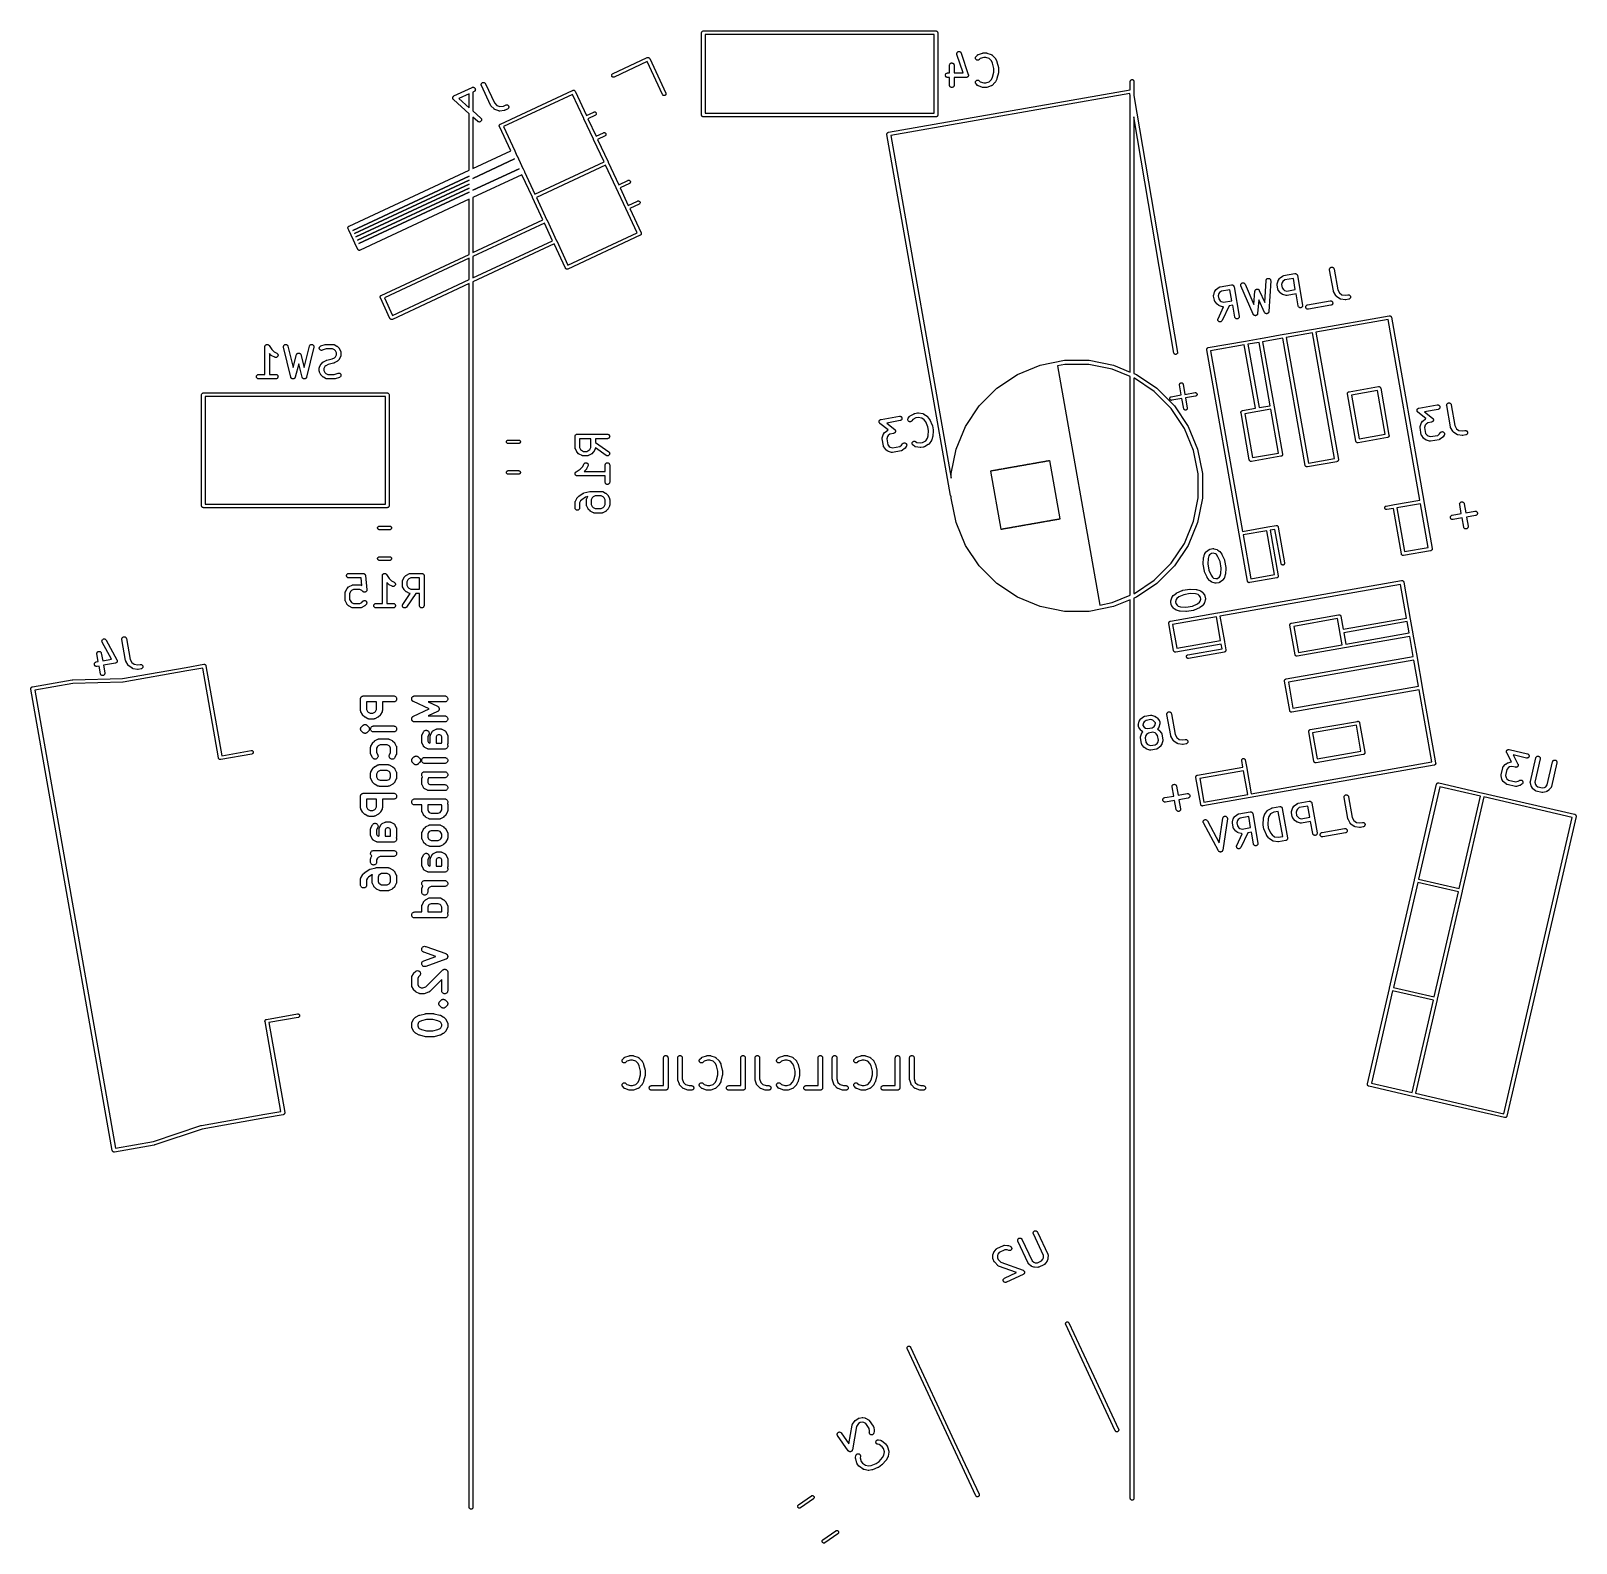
# Model space of a CAD drawing. Extents: x 4.9 to 6.92, y -5.71 to -3.73.
import ezdxf

# ---------------------------------------------------------------- set-up
doc = ezdxf.new("R2010")
doc.units = 0
doc.header["$MEASUREMENT"] = 0
doc.layers.add('BLACK', color=7, linetype='CONTINUOUS')

msp = doc.modelspace()

# ---------------------------------------------------------------- linework, layer by layer
at = {"layer": 'BLACK', "linetype": 'CONTINUOUS'}
for p, q in [((5.77545, -3.72559), (5.77586, -3.72537)), ((5.77586, -3.72537), (5.77631, -3.72523)), ((5.77631, -3.72523), (5.77666, -3.7252)), ((5.77666, -3.7252), (5.77677, -3.72519)), ((5.77677, -3.72519), (5.77689, -3.7252)), ((5.77689, -3.7252), (6.08138, -3.7252)), ((6.08138, -3.7252), (6.0815, -3.72519)), ((6.0815, -3.72519), (6.08161, -3.7252)), ((6.08161, -3.7252), (6.08161, -3.7252)), ((6.08161, -3.7252), (6.08196, -3.72523)), ((6.08196, -3.72523), (6.0824, -3.72537)), ((6.0824, -3.72537), (6.08281, -3.72559)), ((5.7744, -3.72756), (5.77444, -3.7271)), ((5.77441, -3.72768), (5.7744, -3.72756)), ((5.77441, -3.83532), (5.77441, -3.72768)), ((5.77444, -3.7271), (5.77458, -3.72665)), ((5.77458, -3.72665), (5.7748, -3.72624)), ((5.7748, -3.72624), (5.77509, -3.72588)), ((5.77509, -3.72588), (5.77545, -3.72559)), ((5.77913, -3.72992), (5.77913, -3.83307)), ((6.07913, -3.72992), (5.77913, -3.72992)), ((6.07913, -3.83307), (6.07913, -3.72992)), ((6.08281, -3.72559), (6.08317, -3.72588)), ((6.08317, -3.72588), (6.08347, -3.72624)), ((6.08347, -3.72624), (6.08369, -3.72665)), ((6.08369, -3.72665), (6.08382, -3.7271)), ((6.08382, -3.7271), (6.08387, -3.72756)), ((6.08387, -3.72756), (6.08386, -3.72768)), ((6.08386, -3.72768), (6.08386, -3.83532)), ((5.65788, -3.78133), (5.7032, -3.7602)), ((5.70316, -3.76543), (5.65988, -3.78561)), ((5.72334, -3.80871), (5.70316, -3.76543)), ((5.7032, -3.7602), (5.7033, -3.76014)), ((5.7033, -3.76014), (5.70341, -3.7601)), ((5.70341, -3.7601), (5.70374, -3.75999)), ((5.70341, -3.7601), (5.70341, -3.7601)), ((5.70374, -3.75999), (5.7042, -3.75992)), ((5.7042, -3.75992), (5.7042, -3.75992)), ((5.7042, -3.75992), (5.70466, -3.75995)), ((5.70466, -3.75995), (5.70511, -3.76006)), ((5.70511, -3.76006), (5.70553, -3.76026)), ((5.70553, -3.76026), (5.70591, -3.76054)), ((5.70591, -3.76054), (5.70622, -3.76089)), ((5.70622, -3.76089), (5.70632, -3.76106)), ((5.70632, -3.76106), (5.70645, -3.76129)), ((5.70645, -3.76129), (5.70649, -3.7614)), ((5.70649, -3.7614), (5.72762, -3.80672)), ((6.10883, -3.75489), (6.10893, -3.75432)), ((6.10884, -3.75546), (6.10883, -3.75489)), ((6.10896, -3.75603), (6.10884, -3.75546)), ((6.10893, -3.75432), (6.10914, -3.75378)), ((6.10897, -3.75606), (6.10896, -3.75603)), ((6.11705, -3.7803), (6.10897, -3.75606)), ((6.10914, -3.75378), (6.10946, -3.7533)), ((6.10946, -3.7533), (6.10986, -3.75288)), ((6.10986, -3.75288), (6.11033, -3.75255)), ((6.11033, -3.75255), (6.11086, -3.75232)), ((6.11086, -3.75232), (6.11142, -3.7522)), ((6.11142, -3.7522), (6.112, -3.75219)), ((6.112, -3.75219), (6.11256, -3.75229)), ((6.11256, -3.75229), (6.1131, -3.75249)), ((6.1131, -3.75249), (6.11359, -3.7528)), ((6.11359, -3.7528), (6.114, -3.7532)), ((6.114, -3.7532), (6.11434, -3.75367)), ((6.11434, -3.75367), (6.11457, -3.7542)), ((6.11457, -3.7542), (6.12395, -3.78232)), ((6.13319, -3.76075), (6.13325, -3.76017)), ((6.13324, -3.76132), (6.13319, -3.76075)), ((6.13341, -3.76187), (6.13324, -3.76132)), ((6.13325, -3.76017), (6.13342, -3.75962)), ((6.13368, -3.76238), (6.13341, -3.76187)), ((6.13342, -3.75962), (6.13369, -3.75911)), ((6.13404, -3.76283), (6.13368, -3.76238)), ((6.13369, -3.75911), (6.13405, -3.75867)), ((6.13448, -3.7632), (6.13404, -3.76283)), ((6.13405, -3.75867), (6.13593, -3.75679)), ((6.13499, -3.76347), (6.13448, -3.7632)), ((6.13554, -3.76365), (6.13499, -3.76347)), ((6.13611, -3.76371), (6.13554, -3.76365)), ((6.13593, -3.75679), (6.13596, -3.75676)), ((6.13596, -3.75676), (6.13603, -3.75671)), ((6.13603, -3.75671), (6.13609, -3.75665)), ((6.13609, -3.75665), (6.13625, -3.75653)), ((6.13669, -3.76366), (6.13611, -3.76371)), ((6.13625, -3.75653), (6.13641, -3.7564)), ((6.13641, -3.7564), (6.13649, -3.75636)), ((6.13649, -3.75636), (6.13656, -3.75631)), ((6.13656, -3.75631), (6.13674, -3.75623)), ((6.13724, -3.7635), (6.13669, -3.76366)), ((6.13674, -3.75623), (6.13692, -3.75614)), ((6.13692, -3.75614), (6.137, -3.75611)), ((6.137, -3.75611), (6.13708, -3.75608)), ((6.13708, -3.75608), (6.14271, -3.7542)), ((6.13775, -3.76323), (6.13724, -3.7635)), ((6.1382, -3.76287), (6.13775, -3.76323)), ((6.13823, -3.76284), (6.1382, -3.76287)), ((6.13961, -3.76146), (6.13823, -3.76284)), ((6.14412, -3.75996), (6.13961, -3.76146)), ((6.14271, -3.7542), (6.14275, -3.75419)), ((6.14275, -3.75419), (6.14291, -3.75416)), ((6.14291, -3.75416), (6.14307, -3.75411)), ((6.14307, -3.75411), (6.14319, -3.7541)), ((6.14319, -3.7541), (6.14331, -3.75407)), ((6.14331, -3.75407), (6.14348, -3.75407)), ((6.14348, -3.75407), (6.14364, -3.75405)), ((6.14364, -3.75405), (6.14739, -3.75405)), ((6.14691, -3.75996), (6.14412, -3.75996)), ((6.15142, -3.76146), (6.14691, -3.75996)), ((6.14739, -3.75405), (6.14743, -3.75405)), ((6.14743, -3.75405), (6.1476, -3.75407)), ((6.1476, -3.75407), (6.14776, -3.75408)), ((6.14776, -3.75408), (6.14788, -3.7541)), ((6.14788, -3.7541), (6.148, -3.75412)), ((6.148, -3.75412), (6.14816, -3.75417)), ((6.14816, -3.75417), (6.14832, -3.7542)), ((6.14832, -3.7542), (6.15395, -3.75608)), ((6.15434, -3.76438), (6.15142, -3.76146)), ((6.15395, -3.75608), (6.15399, -3.75609)), ((6.15399, -3.75609), (6.15407, -3.75613)), ((6.15407, -3.75613), (6.15415, -3.75615)), ((6.15415, -3.75615), (6.15433, -3.75625)), ((6.15433, -3.75625), (6.15451, -3.75633)), ((6.15585, -3.76741), (6.15434, -3.76438)), ((6.15451, -3.75633), (6.15458, -3.75639)), ((6.15458, -3.75639), (6.15466, -3.75643)), ((6.15466, -3.75643), (6.15481, -3.75656)), ((6.15481, -3.75656), (6.15498, -3.75667)), ((6.15498, -3.75667), (6.15504, -3.75674)), ((6.15504, -3.75674), (6.1551, -3.75679)), ((6.1551, -3.75679), (6.15885, -3.76054)), ((6.15885, -3.76054), (6.15888, -3.76057)), ((6.15888, -3.76057), (6.15899, -3.7607)), ((6.15899, -3.7607), (6.1591, -3.76082)), ((6.1591, -3.76082), (6.15916, -3.76093)), ((6.15916, -3.76093), (6.15924, -3.76102)), ((6.15924, -3.76102), (6.15932, -3.76117)), ((6.15932, -3.76117), (6.15941, -3.76131)), ((6.15941, -3.76131), (6.16128, -3.76506)), ((6.16128, -3.76506), (6.1613, -3.7651)), ((6.1613, -3.7651), (6.1613, -3.76511)), ((6.1613, -3.76511), (6.16131, -3.76512)), ((6.16131, -3.76512), (6.1614, -3.76538)), ((6.1614, -3.76538), (6.1615, -3.76564)), ((6.1615, -3.76564), (6.1615, -3.76565)), ((6.1615, -3.76565), (6.1615, -3.76566)), ((6.1615, -3.76566), (6.16338, -3.77316)), ((5.65662, -3.78353), (5.65664, -3.78306)), ((5.65668, -3.78399), (5.65662, -3.78353)), ((5.65664, -3.78306), (5.65676, -3.78261)), ((5.65684, -3.78443), (5.65668, -3.78399)), ((5.65676, -3.78261), (5.65696, -3.78219)), ((5.65707, -3.78483), (5.65684, -3.78443)), ((5.65696, -3.78219), (5.65724, -3.78182)), ((5.65738, -3.78517), (5.65707, -3.78483)), ((5.65724, -3.78182), (5.65758, -3.78151)), ((5.65776, -3.78545), (5.65738, -3.78517)), ((5.65758, -3.78151), (5.65788, -3.78133)), ((5.65818, -3.78566), (5.65776, -3.78545)), ((5.65863, -3.78577), (5.65818, -3.78566)), ((5.65909, -3.7858), (5.65863, -3.78577)), ((5.65955, -3.78573), (5.65909, -3.7858)), ((5.65988, -3.78561), (5.65955, -3.78573)), ((6.09382, -3.78323), (6.09388, -3.78266)), ((6.09387, -3.78381), (6.09382, -3.78323)), ((6.09403, -3.78436), (6.09387, -3.78381)), ((6.09388, -3.78266), (6.09405, -3.78211)), ((6.0943, -3.78487), (6.09403, -3.78436)), ((6.09405, -3.78211), (6.09432, -3.7816)), ((6.09466, -3.78532), (6.0943, -3.78487)), ((6.09432, -3.7816), (6.09469, -3.78116)), ((6.0951, -3.78569), (6.09466, -3.78532)), ((6.09469, -3.78116), (6.09514, -3.78079)), ((6.09561, -3.78597), (6.0951, -3.78569)), ((6.09514, -3.78079), (6.09565, -3.78052)), ((6.09616, -3.78614), (6.09561, -3.78597)), ((6.09565, -3.78052), (6.0962, -3.78036)), ((6.0962, -3.78036), (6.09677, -3.7803)), ((6.09677, -3.7803), (6.09944, -3.7803)), ((6.09944, -3.77009), (6.09951, -3.76952)), ((6.09944, -3.77013), (6.09944, -3.77009)), ((6.09944, -3.7803), (6.09944, -3.77013)), ((6.09951, -3.76952), (6.09968, -3.76897)), ((6.09968, -3.76897), (6.09996, -3.76846)), ((6.09996, -3.76846), (6.10033, -3.76802)), ((6.10033, -3.76802), (6.10078, -3.76766)), ((6.10078, -3.76766), (6.10129, -3.76739)), ((6.10129, -3.76739), (6.10184, -3.76723)), ((6.10184, -3.76723), (6.10242, -3.76718)), ((6.10242, -3.76718), (6.10299, -3.76724)), ((6.10299, -3.76724), (6.10354, -3.76741)), ((6.10354, -3.76741), (6.10405, -3.76768)), ((6.10405, -3.76768), (6.10449, -3.76805)), ((6.10449, -3.76805), (6.10486, -3.7685)), ((6.10486, -3.7685), (6.10513, -3.769)), ((6.10513, -3.769), (6.10529, -3.76956)), ((6.10529, -3.76956), (6.10535, -3.77013)), ((6.10535, -3.77013), (6.10535, -3.7803)), ((6.10535, -3.7803), (6.11705, -3.7803)), ((6.12189, -3.7861), (6.12172, -3.78615)), ((6.12206, -3.78606), (6.12189, -3.7861)), ((6.12216, -3.78602), (6.12206, -3.78606)), ((6.12227, -3.78598), (6.12216, -3.78602)), ((6.12242, -3.7859), (6.12227, -3.78598)), ((6.12259, -3.78583), (6.12242, -3.7859)), ((6.12268, -3.78576), (6.12259, -3.78583)), ((6.12278, -3.78571), (6.12268, -3.78576)), ((6.12291, -3.7856), (6.12278, -3.78571)), ((6.12306, -3.7855), (6.12291, -3.7856)), ((6.12314, -3.78542), (6.12306, -3.7855)), ((6.12322, -3.78535), (6.12314, -3.78542)), ((6.12334, -3.78521), (6.12322, -3.78535)), ((6.12346, -3.78509), (6.12334, -3.78521)), ((6.12352, -3.78499), (6.12346, -3.78509)), ((6.12359, -3.7849), (6.12352, -3.78499)), ((6.12368, -3.78475), (6.12359, -3.7849)), ((6.12377, -3.7846), (6.12368, -3.78475)), ((6.12381, -3.7845), (6.12377, -3.7846)), ((6.12387, -3.7844), (6.12381, -3.7845)), ((6.12392, -3.78423), (6.12387, -3.7844)), ((6.12398, -3.78406), (6.12392, -3.78423)), ((6.12395, -3.78232), (6.12396, -3.78236)), ((6.12396, -3.78236), (6.12399, -3.78253)), ((6.124, -3.78395), (6.12398, -3.78406)), ((6.12399, -3.78253), (6.12404, -3.7827)), ((6.12404, -3.78385), (6.124, -3.78395)), ((6.12404, -3.7827), (6.12405, -3.78281)), ((6.12406, -3.78367), (6.12404, -3.78385)), ((6.12405, -3.78281), (6.12408, -3.78292)), ((6.12409, -3.7835), (6.12406, -3.78367)), ((6.12408, -3.78292), (6.12408, -3.7831)), ((6.12408, -3.7831), (6.1241, -3.78327)), ((6.1241, -3.78327), (6.12409, -3.78339)), ((6.12409, -3.78339), (6.12409, -3.7835)), ((6.15434, -3.789), (6.15585, -3.78597)), ((6.15756, -3.77424), (6.15585, -3.76741)), ((6.15585, -3.78597), (6.15756, -3.77914)), ((6.15756, -3.77914), (6.15756, -3.77424)), ((6.16338, -3.78022), (6.1615, -3.78772)), ((6.16338, -3.77316), (6.16339, -3.7732)), ((6.16339, -3.78017), (6.16338, -3.78022)), ((6.16339, -3.7732), (6.1634, -3.77325)), ((6.1634, -3.78012), (6.16339, -3.78017)), ((6.1634, -3.77325), (6.16341, -3.77331)), ((6.16343, -3.77988), (6.1634, -3.78012)), ((6.16341, -3.77331), (6.16343, -3.77354)), ((6.16343, -3.77354), (6.16347, -3.77377)), ((6.16346, -3.77965), (6.16343, -3.77988)), ((6.16347, -3.77377), (6.16346, -3.77383)), ((6.16346, -3.77383), (6.16347, -3.77388)), ((6.16347, -3.77954), (6.16346, -3.7796)), ((6.16346, -3.7796), (6.16346, -3.77965)), ((6.16347, -3.77388), (6.16347, -3.7795)), ((6.16347, -3.7795), (6.16347, -3.77954)), ((5.45004, -3.81037), (5.47383, -3.79928)), ((5.47383, -3.79928), (5.47386, -3.79926)), ((5.47386, -3.79926), (5.47441, -3.79908)), ((5.47441, -3.79908), (5.47498, -3.799)), ((5.47632, -3.80463), (5.4748, -3.80534)), ((5.4748, -3.80534), (5.4748, -3.83011)), ((5.47498, -3.799), (5.47556, -3.79904)), ((5.47556, -3.79904), (5.47611, -3.79919)), ((5.47611, -3.79919), (5.47663, -3.79945)), ((5.47682, -3.80434), (5.47632, -3.80463)), ((5.47663, -3.79945), (5.47709, -3.7998)), ((5.47725, -3.80395), (5.47682, -3.80434)), ((5.47709, -3.7998), (5.47747, -3.80023)), ((5.4776, -3.80349), (5.47725, -3.80395)), ((5.47747, -3.80023), (5.47776, -3.80073)), ((5.47785, -3.80298), (5.4776, -3.80349)), ((5.47776, -3.80073), (5.47795, -3.80127)), ((5.47799, -3.80242), (5.47785, -3.80298)), ((5.47795, -3.80127), (5.47803, -3.80184)), ((5.47803, -3.80184), (5.47799, -3.80242)), ((5.48572, -3.79571), (5.48575, -3.79513)), ((5.48579, -3.79628), (5.48572, -3.79571)), ((5.48575, -3.79513), (5.4859, -3.79458)), ((5.48597, -3.79683), (5.48579, -3.79628)), ((5.4859, -3.79458), (5.48616, -3.79406)), ((5.48599, -3.79687), (5.48597, -3.79683)), ((5.49788, -3.82235), (5.48599, -3.79687)), ((5.48616, -3.79406), (5.48651, -3.7936)), ((5.48651, -3.7936), (5.48694, -3.79322)), ((5.48694, -3.79322), (5.48744, -3.79293)), ((5.48744, -3.79293), (5.48798, -3.79274)), ((5.48798, -3.79274), (5.48855, -3.79267)), ((5.48855, -3.79267), (5.48913, -3.7927)), ((5.48913, -3.7927), (5.48969, -3.79285)), ((5.48969, -3.79285), (5.49021, -3.7931)), ((5.49021, -3.7931), (5.49067, -3.79344)), ((5.49067, -3.79344), (5.49105, -3.79387)), ((5.49105, -3.79387), (5.49134, -3.79437)), ((5.49134, -3.79437), (5.50303, -3.81942)), ((5.5108, -3.84731), (5.6055, -3.80315)), ((5.6055, -3.80315), (5.6056, -3.80309)), ((5.6056, -3.80309), (5.60604, -3.80294)), ((5.60604, -3.80294), (5.6065, -3.80287)), ((5.6065, -3.80287), (5.60697, -3.8029)), ((5.60697, -3.8029), (5.60742, -3.80301)), ((5.60742, -3.80301), (5.60784, -3.80321)), ((5.60784, -3.80321), (5.60821, -3.80349)), ((5.60821, -3.80349), (5.60852, -3.80384)), ((5.60852, -3.80384), (5.60876, -3.80424)), ((5.60876, -3.80424), (5.6088, -3.80435)), ((5.6088, -3.80435), (5.62356, -3.836)), ((6.01941, -3.85803), (6.33622, -3.80217)), ((6.09673, -3.78621), (6.09616, -3.78614)), ((6.09677, -3.78621), (6.09673, -3.78621)), ((6.09944, -3.78621), (6.09677, -3.78621)), ((6.09944, -3.79638), (6.09944, -3.78621)), ((6.0995, -3.79695), (6.09944, -3.79638)), ((6.09967, -3.7975), (6.0995, -3.79695)), ((6.09994, -3.79801), (6.09967, -3.7975)), ((6.1003, -3.79846), (6.09994, -3.79801)), ((6.10075, -3.79882), (6.1003, -3.79846)), ((6.10125, -3.7991), (6.10075, -3.79882)), ((6.1018, -3.79927), (6.10125, -3.7991)), ((6.10238, -3.79933), (6.1018, -3.79927)), ((6.10295, -3.79928), (6.10238, -3.79933)), ((6.1035, -3.79911), (6.10295, -3.79928)), ((6.10401, -3.79885), (6.1035, -3.79911)), ((6.10446, -3.79849), (6.10401, -3.79885)), ((6.10483, -3.79804), (6.10446, -3.79849)), ((6.10511, -3.79754), (6.10483, -3.79804)), ((6.10528, -3.79699), (6.10511, -3.79754)), ((6.10535, -3.79642), (6.10528, -3.79699)), ((6.12114, -3.78621), (6.10535, -3.78621)), ((6.10535, -3.78621), (6.10535, -3.79638)), ((6.10535, -3.79638), (6.10535, -3.79642)), ((6.12132, -3.78619), (6.12114, -3.78621)), ((6.1215, -3.78618), (6.12132, -3.78619)), ((6.12161, -3.78616), (6.1215, -3.78618)), ((6.12172, -3.78615), (6.12161, -3.78616)), ((6.13319, -3.7926), (6.13325, -3.79202)), ((6.13324, -3.79317), (6.13319, -3.7926)), ((6.1334, -3.79372), (6.13324, -3.79317)), ((6.13325, -3.79202), (6.13342, -3.79147)), ((6.13367, -3.79423), (6.1334, -3.79372)), ((6.13342, -3.79147), (6.1337, -3.79097)), ((6.13403, -3.79468), (6.13367, -3.79423)), ((6.1337, -3.79097), (6.13407, -3.79052)), ((6.13405, -3.79471), (6.13403, -3.79468)), ((6.13593, -3.79659), (6.13405, -3.79471)), ((6.13407, -3.79052), (6.13452, -3.79016)), ((6.13452, -3.79016), (6.13503, -3.78989)), ((6.13503, -3.78989), (6.13558, -3.78973)), ((6.13558, -3.78973), (6.13615, -3.78967)), ((6.136, -3.79664), (6.13593, -3.79659)), ((6.13606, -3.79671), (6.136, -3.79664)), ((6.13622, -3.79683), (6.13606, -3.79671)), ((6.13615, -3.78967), (6.13673, -3.78973)), ((6.13637, -3.79695), (6.13622, -3.79683)), ((6.13645, -3.797), (6.13637, -3.79695)), ((6.13652, -3.79705), (6.13645, -3.797)), ((6.1367, -3.79713), (6.13652, -3.79705)), ((6.13688, -3.79723), (6.1367, -3.79713)), ((6.13673, -3.78973), (6.13728, -3.7899)), ((6.13697, -3.79725), (6.13688, -3.79723)), ((6.13704, -3.79729), (6.13697, -3.79725)), ((6.13708, -3.7973), (6.13704, -3.79729)), ((6.14271, -3.79918), (6.13708, -3.7973)), ((6.13728, -3.7899), (6.13778, -3.79017)), ((6.13778, -3.79017), (6.13823, -3.79054)), ((6.13823, -3.79054), (6.13961, -3.79192)), ((6.13961, -3.79192), (6.14412, -3.79342)), ((6.14287, -3.79921), (6.14271, -3.79918)), ((6.14303, -3.79926), (6.14287, -3.79921)), ((6.14315, -3.79928), (6.14303, -3.79926)), ((6.14327, -3.79931), (6.14315, -3.79928)), ((6.14344, -3.79931), (6.14327, -3.79931)), ((6.1436, -3.79933), (6.14344, -3.79931)), ((6.14364, -3.79933), (6.1436, -3.79933)), ((6.14739, -3.79933), (6.14364, -3.79933)), ((6.14412, -3.79342), (6.14691, -3.79342)), ((6.14691, -3.79342), (6.15142, -3.79192)), ((6.14756, -3.79931), (6.14739, -3.79933)), ((6.14772, -3.79931), (6.14756, -3.79931)), ((6.14784, -3.79928), (6.14772, -3.79931)), ((6.14796, -3.79927), (6.14784, -3.79928)), ((6.14812, -3.79922), (6.14796, -3.79927)), ((6.14829, -3.79919), (6.14812, -3.79922)), ((6.14832, -3.79918), (6.14829, -3.79919)), ((6.15395, -3.7973), (6.14832, -3.79918)), ((6.15142, -3.79192), (6.15434, -3.789)), ((6.15403, -3.79727), (6.15395, -3.7973)), ((6.15411, -3.79724), (6.15403, -3.79727)), ((6.15429, -3.79715), (6.15411, -3.79724)), ((6.15448, -3.79707), (6.15429, -3.79715)), ((6.15455, -3.79702), (6.15448, -3.79707)), ((6.15462, -3.79698), (6.15455, -3.79702)), ((6.15478, -3.79685), (6.15462, -3.79698)), ((6.15495, -3.79674), (6.15478, -3.79685)), ((6.15501, -3.79667), (6.15495, -3.79674)), ((6.15507, -3.79662), (6.15501, -3.79667)), ((6.1551, -3.79659), (6.15507, -3.79662)), ((6.15885, -3.79284), (6.1551, -3.79659)), ((6.15896, -3.79271), (6.15885, -3.79284)), ((6.15907, -3.79259), (6.15896, -3.79271)), ((6.15914, -3.79249), (6.15907, -3.79259)), ((6.15922, -3.79239), (6.15914, -3.79249)), ((6.1593, -3.79225), (6.15922, -3.79239)), ((6.15939, -3.79211), (6.1593, -3.79225)), ((6.15941, -3.79207), (6.15939, -3.79211)), ((6.16128, -3.78832), (6.15941, -3.79207)), ((6.16129, -3.78831), (6.16128, -3.78832)), ((6.16139, -3.78804), (6.16129, -3.7883)), ((6.16129, -3.7883), (6.16129, -3.78831)), ((6.16149, -3.78778), (6.16139, -3.78804)), ((6.1615, -3.78772), (6.16149, -3.78776)), ((6.16149, -3.78776), (6.16149, -3.78777)), ((6.16149, -3.78777), (6.16149, -3.78778)), ((6.33622, -3.79122), (6.33625, -3.79088)), ((6.33622, -3.80217), (6.33622, -3.79122)), ((6.33625, -3.79088), (6.33639, -3.79043)), ((6.33639, -3.79043), (6.33661, -3.79002)), ((6.33661, -3.79002), (6.3369, -3.78966)), ((6.3369, -3.78966), (6.33726, -3.78937)), ((6.33726, -3.78937), (6.33767, -3.78915)), ((6.33767, -3.78915), (6.33812, -3.78901)), ((6.33812, -3.78901), (6.33858, -3.78896)), ((6.33858, -3.78896), (6.33905, -3.78901)), ((6.33905, -3.78901), (6.33949, -3.78915)), ((6.33949, -3.78915), (6.3399, -3.78937)), ((6.3399, -3.78937), (6.34026, -3.78966)), ((6.34026, -3.78966), (6.34056, -3.79002)), ((6.34056, -3.79002), (6.34078, -3.79043)), ((6.34078, -3.79043), (6.34091, -3.79088)), ((6.34091, -3.79088), (6.34094, -3.79122)), ((6.34094, -3.79122), (6.34094, -3.8097)), ((5.44834, -3.81316), (5.44835, -3.81288)), ((5.44834, -3.81317), (5.44834, -3.81316)), ((5.44834, -3.81318), (5.44834, -3.81317)), ((5.44838, -3.81346), (5.44834, -3.81318)), ((5.44835, -3.81288), (5.44837, -3.81261)), ((5.44837, -3.81259), (5.44844, -3.81232)), ((5.44837, -3.8126), (5.44837, -3.81259)), ((5.44837, -3.81261), (5.44837, -3.8126)), ((5.44842, -3.81373), (5.44838, -3.81346)), ((5.44842, -3.81374), (5.44842, -3.81373)), ((5.44842, -3.81375), (5.44842, -3.81374)), ((5.44851, -3.81402), (5.44842, -3.81375)), ((5.44844, -3.81232), (5.44851, -3.81205)), ((5.44851, -3.81204), (5.44852, -3.81203)), ((5.44851, -3.81205), (5.44851, -3.81204)), ((5.4486, -3.81428), (5.44851, -3.81402)), ((5.44852, -3.81203), (5.44864, -3.81178)), ((5.44861, -3.81429), (5.4486, -3.81428)), ((5.44861, -3.8143), (5.44861, -3.81429)), ((5.44875, -3.81453), (5.44861, -3.8143)), ((5.44864, -3.81178), (5.44876, -3.81153)), ((5.44889, -3.81478), (5.44875, -3.81453)), ((5.44876, -3.81152), (5.44877, -3.81151)), ((5.44876, -3.81153), (5.44876, -3.81152)), ((5.44877, -3.81151), (5.44893, -3.81129)), ((5.4489, -3.81478), (5.44889, -3.81478)), ((5.4489, -3.81479), (5.4489, -3.81478)), ((5.44909, -3.815), (5.4489, -3.81479)), ((5.44893, -3.81129), (5.4491, -3.81106)), ((5.44927, -3.81521), (5.44909, -3.815)), ((5.4491, -3.81106), (5.44911, -3.81106)), ((5.44911, -3.81105), (5.44932, -3.81086)), ((5.44911, -3.81106), (5.44911, -3.81105)), ((5.44928, -3.81521), (5.44927, -3.81521)), ((5.44929, -3.81522), (5.44928, -3.81521)), ((5.44932, -3.81525), (5.44929, -3.81522)), ((5.44932, -3.81086), (5.44953, -3.81068)), ((5.47008, -3.83381), (5.44932, -3.81525)), ((5.44953, -3.81068), (5.44954, -3.81067)), ((5.44954, -3.81067), (5.44978, -3.81052)), ((5.44954, -3.81067), (5.44954, -3.81067)), ((5.44978, -3.81052), (5.45002, -3.81038)), ((5.45002, -3.81038), (5.45003, -3.81038)), ((5.45003, -3.81038), (5.45004, -3.81037)), ((5.47008, -3.80754), (5.45659, -3.81383)), ((5.45659, -3.81383), (5.47008, -3.82589)), ((5.47008, -3.82589), (5.47008, -3.80754)), ((5.49796, -3.82249), (5.49788, -3.82235)), ((5.49803, -3.82264), (5.49796, -3.82249)), ((5.49811, -3.82274), (5.49803, -3.82264)), ((5.49817, -3.82285), (5.49811, -3.82274)), ((5.49828, -3.82297), (5.49817, -3.82285)), ((5.49838, -3.8231), (5.49828, -3.82297)), ((5.49841, -3.82313), (5.49838, -3.8231)), ((5.50248, -3.82744), (5.49841, -3.82313)), ((5.50303, -3.81942), (5.50629, -3.82287)), ((5.50629, -3.82287), (5.50997, -3.82421)), ((5.50997, -3.82421), (5.51469, -3.82367)), ((5.51469, -3.82367), (5.51765, -3.82228)), ((5.60547, -3.80838), (5.51483, -3.85064)), ((5.51765, -3.82228), (5.51769, -3.82227)), ((5.51769, -3.82227), (5.51824, -3.82208)), ((5.51824, -3.82208), (5.51881, -3.82201)), ((5.51881, -3.82201), (5.51938, -3.82205)), ((5.51938, -3.82205), (5.51994, -3.8222)), ((5.51994, -3.8222), (5.52046, -3.82245)), ((5.52046, -3.82245), (5.52091, -3.8228)), ((5.52091, -3.8228), (5.52129, -3.82323)), ((5.52142, -3.8265), (5.52107, -3.82696)), ((5.52129, -3.82323), (5.52158, -3.82373)), ((5.52167, -3.82598), (5.52142, -3.8265)), ((5.52158, -3.82373), (5.52177, -3.82428)), ((5.52182, -3.82542), (5.52167, -3.82598)), ((5.52177, -3.82428), (5.52185, -3.82485)), ((5.52185, -3.82485), (5.52182, -3.82542)), ((5.62022, -3.84003), (5.60547, -3.80838)), ((5.72352, -3.80901), (5.72334, -3.80871)), ((5.72383, -3.80936), (5.72352, -3.80901)), ((5.7242, -3.80964), (5.72383, -3.80936)), ((5.72462, -3.80984), (5.7242, -3.80964)), ((5.72507, -3.80996), (5.72462, -3.80984)), ((5.72554, -3.80998), (5.72507, -3.80996)), ((5.726, -3.80991), (5.72554, -3.80998)), ((5.72644, -3.80976), (5.726, -3.80991)), ((5.72684, -3.80952), (5.72644, -3.80976)), ((5.72718, -3.80921), (5.72684, -3.80952)), ((5.72746, -3.80884), (5.72718, -3.80921)), ((5.72766, -3.80842), (5.72746, -3.80884)), ((5.72762, -3.80672), (5.72774, -3.80705)), ((5.72778, -3.80797), (5.72766, -3.80842)), ((5.72774, -3.80705), (5.7278, -3.80751)), ((5.7278, -3.80751), (5.72778, -3.80797)), ((6.33571, -3.80706), (6.02244, -3.86229)), ((6.33622, -3.81009), (6.33571, -3.80706)), ((6.33622, -4.17213), (6.33622, -3.81009)), ((6.34094, -3.8097), (6.39802, -4.14637)), ((5.47008, -3.90757), (5.47008, -3.83381)), ((5.4748, -3.83011), (5.48519, -3.8394)), ((5.48125, -3.8438), (5.4748, -3.83804)), ((5.4748, -3.83804), (5.4748, -3.90537)), ((5.48171, -3.84414), (5.48125, -3.8438)), ((5.48224, -3.84438), (5.48171, -3.84414)), ((5.4828, -3.84452), (5.48224, -3.84438)), ((5.48337, -3.84455), (5.4828, -3.84452)), ((5.48394, -3.84446), (5.48337, -3.84455)), ((5.48448, -3.84427), (5.48394, -3.84446)), ((5.48498, -3.84397), (5.48448, -3.84427)), ((5.48541, -3.84358), (5.48498, -3.84397)), ((5.48519, -3.8394), (5.48522, -3.83943)), ((5.48522, -3.83943), (5.4856, -3.83985)), ((5.48575, -3.84312), (5.48541, -3.84358)), ((5.4856, -3.83985), (5.48589, -3.84035)), ((5.486, -3.8426), (5.48575, -3.84312)), ((5.48589, -3.84035), (5.48609, -3.84089)), ((5.48614, -3.84204), (5.486, -3.8426)), ((5.48609, -3.84089), (5.48617, -3.84146)), ((5.48617, -3.84146), (5.48614, -3.84204)), ((5.50255, -3.8275), (5.50248, -3.82744)), ((5.50261, -3.82756), (5.50255, -3.8275)), ((5.50277, -3.82768), (5.50261, -3.82756)), ((5.50292, -3.82782), (5.50277, -3.82768)), ((5.503, -3.82786), (5.50292, -3.82782)), ((5.50306, -3.82791), (5.503, -3.82786)), ((5.50324, -3.828), (5.50306, -3.82791)), ((5.50342, -3.8281), (5.50324, -3.828)), ((5.5035, -3.82813), (5.50342, -3.8281)), ((5.50358, -3.82817), (5.5035, -3.82813)), ((5.50362, -3.82818), (5.50358, -3.82817)), ((5.5086, -3.83), (5.50362, -3.82818)), ((5.50869, -3.83002), (5.5086, -3.83)), ((5.50877, -3.83005), (5.50869, -3.83002)), ((5.50896, -3.83009), (5.50877, -3.83005)), ((5.50916, -3.83014), (5.50896, -3.83009)), ((5.50925, -3.83015), (5.50916, -3.83014)), ((5.50933, -3.83016), (5.50925, -3.83015)), ((5.50953, -3.83016), (5.50933, -3.83016)), ((5.50974, -3.83017), (5.50953, -3.83016)), ((5.50982, -3.83016), (5.50974, -3.83017)), ((5.50991, -3.83016), (5.50982, -3.83016)), ((5.50995, -3.83016), (5.50991, -3.83016)), ((5.51584, -3.82948), (5.50995, -3.83016)), ((5.516, -3.82944), (5.51584, -3.82948)), ((5.51617, -3.82942), (5.516, -3.82944)), ((5.51628, -3.82938), (5.51617, -3.82942)), ((5.5164, -3.82936), (5.51628, -3.82938)), ((5.51655, -3.82929), (5.5164, -3.82936)), ((5.51671, -3.82924), (5.51655, -3.82929)), ((5.51675, -3.82922), (5.51671, -3.82924)), ((5.52015, -3.82764), (5.51675, -3.82922)), ((5.52064, -3.82734), (5.52015, -3.82764)), ((5.52107, -3.82696), (5.52064, -3.82734)), ((5.62026, -3.84014), (5.62022, -3.84003)), ((5.62032, -3.84024), (5.62026, -3.84014)), ((5.63287, -3.86715), (5.62032, -3.84024)), ((5.62356, -3.836), (5.6333, -3.83146)), ((5.63529, -3.83574), (5.62555, -3.84028)), ((5.62555, -3.84028), (5.6362, -3.86312)), ((5.6333, -3.83146), (5.63362, -3.83134)), ((5.63362, -3.83134), (5.63409, -3.83128)), ((5.63409, -3.83128), (5.63455, -3.8313)), ((5.63455, -3.8313), (5.635, -3.83142)), ((5.635, -3.83142), (5.63542, -3.83162)), ((5.63559, -3.83556), (5.63529, -3.83574)), ((5.63542, -3.83162), (5.63579, -3.8319)), ((5.63594, -3.83525), (5.63559, -3.83556)), ((5.63579, -3.8319), (5.6361, -3.83225)), ((5.63622, -3.83488), (5.63594, -3.83525)), ((5.6361, -3.83225), (5.63634, -3.83265)), ((5.63642, -3.83446), (5.63622, -3.83488)), ((5.63634, -3.83265), (5.63649, -3.83309)), ((5.63654, -3.83401), (5.63642, -3.83446)), ((5.63649, -3.83309), (5.63656, -3.83355)), ((5.63656, -3.83355), (5.63654, -3.83401)), ((5.7744, -3.83543), (5.77441, -3.83532)), ((5.77444, -3.8359), (5.7744, -3.83543)), ((5.77458, -3.83634), (5.77444, -3.8359)), ((5.7748, -3.83675), (5.77458, -3.83634)), ((5.77509, -3.83711), (5.7748, -3.83675)), ((5.77545, -3.83741), (5.77509, -3.83711)), ((5.77586, -3.83763), (5.77545, -3.83741)), ((5.77631, -3.83776), (5.77586, -3.83763)), ((5.77666, -3.8378), (5.77631, -3.83776)), ((5.77677, -3.83781), (5.77666, -3.8378)), ((5.77666, -3.8378), (5.77666, -3.8378)), ((5.77689, -3.8378), (5.77677, -3.83781)), ((6.08138, -3.8378), (5.77689, -3.8378)), ((5.77913, -3.83307), (6.07913, -3.83307)), ((6.0815, -3.83781), (6.08138, -3.8378)), ((6.08196, -3.83776), (6.0815, -3.83781)), ((6.0824, -3.83763), (6.08196, -3.83776)), ((6.08281, -3.83741), (6.0824, -3.83763)), ((6.08317, -3.83711), (6.08281, -3.83741)), ((6.08347, -3.83675), (6.08317, -3.83711)), ((6.08369, -3.83634), (6.08347, -3.83675)), ((6.08382, -3.8359), (6.08369, -3.83634)), ((6.08386, -3.83555), (6.08382, -3.8359)), ((6.08386, -3.83532), (6.08387, -3.83543)), ((6.08387, -3.83543), (6.08386, -3.83555)), ((6.39336, -4.14716), (6.34094, -3.83796)), ((6.34094, -3.83796), (6.34094, -4.17409)), ((5.50932, -3.84961), (5.50935, -3.84914)), ((5.50939, -3.85007), (5.50932, -3.84961)), ((5.50935, -3.84914), (5.50946, -3.84869)), ((5.50954, -3.8505), (5.50939, -3.85007)), ((5.50946, -3.84869), (5.50967, -3.84827)), ((5.5096, -3.85061), (5.50954, -3.8505)), ((5.52436, -3.88226), (5.5096, -3.85061)), ((5.50967, -3.84827), (5.50995, -3.8479)), ((5.50995, -3.8479), (5.51029, -3.84759)), ((5.51029, -3.84759), (5.51059, -3.84741)), ((5.51059, -3.84741), (5.51069, -3.84735)), ((5.51059, -3.84741), (5.51059, -3.84741)), ((5.51069, -3.84735), (5.5108, -3.84731)), ((5.51483, -3.85064), (5.52959, -3.8823)), ((5.6362, -3.86312), (5.64594, -3.85858)), ((5.64794, -3.86286), (5.6382, -3.8674)), ((5.64594, -3.85858), (5.64627, -3.85846)), ((5.64627, -3.85846), (5.64673, -3.8584)), ((5.64673, -3.8584), (5.6472, -3.85842)), ((5.6472, -3.85842), (5.64765, -3.85854)), ((5.64765, -3.85854), (5.64807, -3.85874)), ((5.64824, -3.86268), (5.64794, -3.86286)), ((5.64807, -3.85874), (5.64844, -3.85902)), ((5.64858, -3.86237), (5.64824, -3.86268)), ((5.64844, -3.85902), (5.64875, -3.85936)), ((5.64886, -3.862), (5.64858, -3.86237)), ((5.64875, -3.85936), (5.64899, -3.85976)), ((5.64906, -3.86158), (5.64886, -3.862)), ((5.64899, -3.85976), (5.64914, -3.8602)), ((5.64918, -3.86113), (5.64906, -3.86158)), ((5.64914, -3.8602), (5.64921, -3.86066)), ((5.64921, -3.86066), (5.64918, -3.86113)), ((6.01733, -3.86033), (6.01739, -3.85986)), ((6.01737, -3.86079), (6.01733, -3.86033)), ((6.0174, -3.8609), (6.01737, -3.86079)), ((6.01739, -3.85986), (6.01753, -3.85942)), ((6.10081, -4.33392), (6.0174, -3.8609)), ((6.01753, -3.85942), (6.01776, -3.85902)), ((6.01776, -3.85902), (6.01807, -3.85866)), ((6.01807, -3.85866), (6.01843, -3.85838)), ((6.01843, -3.85838), (6.01885, -3.85817)), ((6.01885, -3.85817), (6.01929, -3.85804)), ((6.01929, -3.85804), (6.01941, -3.85803)), ((6.02244, -3.86229), (6.10161, -4.31127)), ((5.4748, -3.90537), (5.52436, -3.88226)), ((5.52959, -3.8823), (5.52965, -3.8824)), ((5.52965, -3.8824), (5.52969, -3.88251)), ((5.52969, -3.88251), (5.53059, -3.88444)), ((5.53059, -3.88444), (5.53065, -3.88454)), ((5.53065, -3.88454), (5.53069, -3.88465)), ((5.53069, -3.88465), (5.53259, -3.88872)), ((5.63291, -3.86726), (5.63287, -3.86715)), ((5.63297, -3.86736), (5.63291, -3.86726)), ((5.64673, -3.89687), (5.63297, -3.86736)), ((5.6382, -3.8674), (5.65196, -3.89691)), ((5.31252, -3.98104), (5.47008, -3.90757)), ((5.4748, -3.9184), (5.52935, -3.89296)), ((5.52935, -3.89296), (5.4748, -3.9184)), ((5.4748, -3.93404), (5.53534, -3.90581)), ((5.53534, -3.90581), (5.4748, -3.93404)), ((5.53259, -3.88872), (5.53265, -3.88882)), ((5.53265, -3.88882), (5.53269, -3.88893)), ((5.53269, -3.88893), (5.53459, -3.893)), ((5.53459, -3.893), (5.53464, -3.8931)), ((5.53464, -3.8931), (5.53468, -3.89321)), ((5.53468, -3.89321), (5.53658, -3.89728)), ((5.53658, -3.89728), (5.53664, -3.89738)), ((5.53664, -3.89738), (5.53668, -3.89749)), ((5.53668, -3.89749), (5.53858, -3.90156)), ((5.53858, -3.90156), (5.53864, -3.90166)), ((5.53864, -3.90166), (5.53868, -3.90177)), ((5.53868, -3.90177), (5.54058, -3.90585)), ((5.54058, -3.90585), (5.54063, -3.90595)), ((5.54063, -3.90595), (5.54067, -3.90606)), ((5.54067, -3.90606), (5.54224, -3.90941)), ((5.5561, -3.93913), (5.64673, -3.89687)), ((5.64873, -3.90115), (5.55809, -3.94342)), ((5.66249, -3.93066), (5.64873, -3.90115)), ((5.65196, -3.89691), (5.65202, -3.89701)), ((5.65202, -3.89701), (5.65206, -3.89712)), ((5.65206, -3.89712), (5.66582, -3.92663)), ((5.31755, -3.98651), (5.47008, -3.91539)), ((5.47008, -3.91539), (5.31755, -3.98651)), ((5.31955, -3.9908), (5.47008, -3.9206)), ((5.47008, -3.9206), (5.31955, -3.9908)), ((5.32154, -3.99508), (5.47008, -3.92581)), ((5.47008, -3.92581), (5.32154, -3.99508)), ((5.47008, -3.9206), (5.47008, -3.9206)), ((5.539, -3.91366), (5.4748, -3.94359)), ((5.4748, -3.9184), (5.4748, -3.9184)), ((5.55277, -3.94317), (5.539, -3.91366)), ((5.54224, -3.90941), (5.5423, -3.90951)), ((5.5423, -3.90951), (5.54234, -3.90962)), ((5.54234, -3.90962), (5.5561, -3.93913)), ((5.66582, -3.92663), (5.67795, -3.92097)), ((5.67995, -3.92526), (5.66782, -3.93091)), ((5.67795, -3.92097), (5.67828, -3.92086)), ((5.67828, -3.92086), (5.67874, -3.92079)), ((5.67874, -3.92079), (5.67921, -3.92082)), ((5.67921, -3.92082), (5.67966, -3.92093)), ((5.67966, -3.92093), (5.68008, -3.92114)), ((5.68025, -3.92508), (5.67995, -3.92526)), ((5.68008, -3.92114), (5.68045, -3.92141)), ((5.68059, -3.92477), (5.68025, -3.92508)), ((5.68045, -3.92141), (5.68076, -3.92176)), ((5.68087, -3.9244), (5.68059, -3.92477)), ((5.68076, -3.92176), (5.681, -3.92216)), ((5.68107, -3.92398), (5.68087, -3.9244)), ((5.681, -3.92216), (5.68115, -3.9226)), ((5.68119, -3.92353), (5.68107, -3.92398)), ((5.68115, -3.9226), (5.68122, -3.92306)), ((5.68122, -3.92306), (5.68119, -3.92353)), ((5.32354, -3.99936), (5.47008, -3.93103)), ((5.47008, -3.93103), (5.32354, -3.99936)), ((5.32554, -4.00364), (5.47008, -3.93624)), ((5.47008, -3.93624), (5.32554, -4.00364)), ((5.47008, -3.9458), (5.32716, -4.01244)), ((5.47008, -3.93624), (5.47008, -3.93624)), ((5.47008, -4.01791), (5.47008, -3.9458)), ((5.4748, -3.93404), (5.4748, -3.93404)), ((5.4748, -3.94359), (5.4748, -4.0157)), ((5.5528, -3.94328), (5.55277, -3.94317)), ((5.55286, -3.94338), (5.5528, -3.94328)), ((5.56662, -3.97289), (5.55286, -3.94338)), ((5.55809, -3.94342), (5.57186, -3.97293)), ((5.66252, -3.93077), (5.66249, -3.93066)), ((5.66258, -3.93087), (5.66252, -3.93077)), ((5.67513, -3.95778), (5.66258, -3.93087)), ((5.66782, -3.93091), (5.67846, -3.95375)), ((5.67846, -3.95375), (5.6906, -3.94809)), ((5.6906, -3.94809), (5.69093, -3.94798)), ((5.69093, -3.94798), (5.69139, -3.94791)), ((5.69139, -3.94791), (5.69185, -3.94794)), ((5.69185, -3.94794), (5.6923, -3.94805)), ((5.6923, -3.94805), (5.69272, -3.94825)), ((5.67517, -3.95789), (5.67513, -3.95778)), ((5.67523, -3.95799), (5.67517, -3.95789)), ((5.68999, -3.98964), (5.67523, -3.95799)), ((5.69259, -3.95237), (5.68046, -3.95803)), ((5.68046, -3.95803), (5.69522, -3.98968)), ((5.69289, -3.9522), (5.69259, -3.95237)), ((5.69272, -3.94825), (5.69309, -3.94853)), ((5.69324, -3.95189), (5.69289, -3.9522)), ((5.69309, -3.94853), (5.6934, -3.94888)), ((5.69352, -3.95151), (5.69324, -3.95189)), ((5.6934, -3.94888), (5.69364, -3.94928)), ((5.69372, -3.95109), (5.69352, -3.95151)), ((5.69364, -3.94928), (5.69379, -3.94972)), ((5.69384, -3.95064), (5.69372, -3.95109)), ((5.69379, -3.94972), (5.69386, -3.95018)), ((5.69386, -3.95018), (5.69384, -3.95064)), ((5.31104, -3.98333), (5.31107, -3.98287)), ((5.31111, -3.98379), (5.31104, -3.98333)), ((5.31107, -3.98287), (5.31118, -3.98242)), ((5.31126, -3.98423), (5.31111, -3.98379)), ((5.31118, -3.98242), (5.31138, -3.982)), ((5.31132, -3.98433), (5.31126, -3.98423)), ((5.31222, -3.98626), (5.31132, -3.98433)), ((5.31138, -3.982), (5.31166, -3.98163)), ((5.31166, -3.98163), (5.31201, -3.98132)), ((5.31201, -3.98132), (5.31231, -3.98114)), ((5.31226, -3.98637), (5.31222, -3.98626)), ((5.31232, -3.98647), (5.31226, -3.98637)), ((5.31231, -3.98114), (5.31241, -3.98108)), ((5.31231, -3.98114), (5.31231, -3.98114)), ((5.31422, -3.99055), (5.31232, -3.98647)), ((5.31241, -3.98108), (5.31252, -3.98104)), ((5.31755, -3.98651), (5.31755, -3.98651)), ((5.4748, -4.0157), (5.56662, -3.97289)), ((5.56862, -3.97717), (5.4748, -4.02092)), ((5.57927, -4.00001), (5.56862, -3.97717)), ((5.57186, -3.97293), (5.57191, -3.97303)), ((5.57191, -3.97303), (5.57195, -3.97314)), ((5.57195, -3.97314), (5.5845, -4.00004)), ((5.31426, -3.99066), (5.31422, -3.99055)), ((5.31432, -3.99076), (5.31426, -3.99066)), ((5.31621, -3.99483), (5.31432, -3.99076)), ((5.31625, -3.99494), (5.31621, -3.99483)), ((5.31631, -3.99504), (5.31625, -3.99494)), ((5.31821, -3.99911), (5.31631, -3.99504)), ((5.31825, -3.99922), (5.31821, -3.99911)), ((5.31831, -3.99932), (5.31825, -3.99922)), ((5.32021, -4.00339), (5.31831, -3.99932)), ((5.31955, -3.9908), (5.31955, -3.9908)), ((5.32025, -4.0035), (5.32021, -4.00339)), ((5.32031, -4.0036), (5.32025, -4.0035)), ((5.3222, -4.00767), (5.32031, -4.0036)), ((5.32154, -3.99508), (5.32154, -3.99508)), ((5.32224, -4.00778), (5.3222, -4.00767)), ((5.3223, -4.00788), (5.32224, -4.00778)), ((5.32387, -4.01124), (5.3223, -4.00788)), ((5.32354, -3.99936), (5.32354, -3.99936)), ((5.32554, -4.00364), (5.32554, -4.00364)), ((5.4748, -4.04872), (5.57927, -4.00001)), ((5.58127, -4.00429), (5.4748, -4.05393)), ((5.59603, -4.03594), (5.58127, -4.00429)), ((5.5845, -4.00004), (5.58456, -4.00014)), ((5.58456, -4.00014), (5.5846, -4.00025)), ((5.5846, -4.00025), (5.59936, -4.03191)), ((5.69402, -3.99298), (5.59932, -4.03714)), ((5.59936, -4.03191), (5.68999, -3.98964)), ((5.69413, -3.99294), (5.69402, -3.99298)), ((5.69423, -3.99288), (5.69413, -3.99294)), ((5.69453, -3.9927), (5.69423, -3.99288)), ((5.69423, -3.99288), (5.69423, -3.99288)), ((5.69488, -3.99239), (5.69453, -3.9927)), ((5.69516, -3.99202), (5.69488, -3.99239)), ((5.69536, -3.9916), (5.69516, -3.99202)), ((5.69522, -3.98968), (5.69528, -3.98978)), ((5.69528, -3.98978), (5.69543, -3.99022)), ((5.69547, -3.99115), (5.69536, -3.9916)), ((5.69543, -3.99022), (5.6955, -3.99068)), ((5.6955, -3.99068), (5.69547, -3.99115)), ((5.32391, -4.01135), (5.32387, -4.01124)), ((5.32397, -4.01145), (5.32391, -4.01135)), ((5.32414, -4.01175), (5.32397, -4.01145)), ((5.32397, -4.01145), (5.32397, -4.01145)), ((5.32445, -4.0121), (5.32414, -4.01175)), ((5.32483, -4.01238), (5.32445, -4.0121)), ((5.32525, -4.01258), (5.32483, -4.01238)), ((5.3257, -4.01269), (5.32525, -4.01258)), ((5.32616, -4.01272), (5.3257, -4.01269)), ((5.32662, -4.01265), (5.32616, -4.01272)), ((5.32695, -4.01254), (5.32662, -4.01265)), ((5.32706, -4.0125), (5.32695, -4.01254)), ((5.32695, -4.01254), (5.32695, -4.01254)), ((5.32716, -4.01244), (5.32706, -4.0125)), ((5.35478, -4.07167), (5.47008, -4.01791)), ((5.47008, -4.02312), (5.35881, -4.075)), ((5.47008, -4.05092), (5.47008, -4.02312)), ((5.4748, -4.02092), (5.4748, -4.04872)), ((5.59606, -4.03605), (5.59603, -4.03594)), ((5.59612, -4.03615), (5.59606, -4.03605)), ((5.5963, -4.03645), (5.59612, -4.03615)), ((5.59612, -4.03615), (5.59612, -4.03615)), ((5.59661, -4.0368), (5.5963, -4.03645)), ((5.59698, -4.03707), (5.59661, -4.0368)), ((5.5974, -4.03728), (5.59698, -4.03707)), ((5.59785, -4.03739), (5.5974, -4.03728)), ((5.59832, -4.03742), (5.59785, -4.03739)), ((5.59878, -4.03735), (5.59832, -4.03742)), ((5.59922, -4.0372), (5.59878, -4.03735)), ((5.59932, -4.03714), (5.59922, -4.0372)), ((6.53185, -4.04937), (6.53195, -4.04924)), ((6.53195, -4.04924), (6.53204, -4.04916)), ((6.53204, -4.04916), (6.53212, -4.04906)), ((6.53212, -4.04906), (6.53225, -4.04896)), ((6.53225, -4.04896), (6.53237, -4.04885)), ((6.53237, -4.04885), (6.53574, -4.04635)), ((6.53574, -4.04635), (6.53577, -4.04633)), ((6.53577, -4.04633), (6.53585, -4.04629)), ((6.53585, -4.04629), (6.53592, -4.04623)), ((6.53592, -4.04623), (6.5361, -4.04614)), ((6.5361, -4.04614), (6.53627, -4.04604)), ((6.53627, -4.04604), (6.53635, -4.04601)), ((6.53635, -4.04601), (6.53643, -4.04597)), ((6.53643, -4.04597), (6.53663, -4.04592)), ((6.53663, -4.04592), (6.53682, -4.04585)), ((6.53682, -4.04585), (6.5369, -4.04584)), ((6.5369, -4.04584), (6.53699, -4.04582)), ((6.53699, -4.04582), (6.55176, -4.04321)), ((6.55176, -4.04321), (6.55178, -4.04321)), ((6.55178, -4.04321), (6.55178, -4.04321)), ((6.55178, -4.04321), (6.55178, -4.04321)), ((6.55178, -4.04321), (6.5518, -4.04321)), ((6.5518, -4.04321), (6.55208, -4.04319)), ((6.55208, -4.04319), (6.55235, -4.04317)), ((6.55235, -4.04317), (6.55236, -4.04317)), ((6.55236, -4.04317), (6.55237, -4.04317)), ((6.55237, -4.04317), (6.55264, -4.04321)), ((6.55264, -4.04321), (6.55292, -4.04324)), ((6.55292, -4.04324), (6.55293, -4.04324)), ((6.55293, -4.04324), (6.55294, -4.04325)), ((6.55294, -4.04325), (6.55321, -4.04334)), ((6.55321, -4.04334), (6.55347, -4.04342)), ((6.55347, -4.04342), (6.55348, -4.04343)), ((6.55348, -4.04343), (6.55349, -4.04343)), ((6.55349, -4.04343), (6.55373, -4.04357)), ((6.55373, -4.04357), (6.55397, -4.04371)), ((6.55397, -4.04371), (6.55398, -4.04371)), ((6.55398, -4.04371), (6.55399, -4.04372)), ((6.55399, -4.04372), (6.5542, -4.0439)), ((6.5542, -4.0439), (6.55441, -4.04408)), ((6.55441, -4.04408), (6.55441, -4.04409)), ((6.55441, -4.04409), (6.55442, -4.0441)), ((6.55442, -4.0441), (6.55459, -4.04432)), ((6.55459, -4.04432), (6.55476, -4.04454)), ((6.55476, -4.04454), (6.55477, -4.04455)), ((6.55477, -4.04455), (6.55477, -4.04456)), ((6.55477, -4.04456), (6.5549, -4.04481)), ((6.5549, -4.04481), (6.55502, -4.04505)), ((6.55502, -4.04505), (6.55503, -4.04506)), ((6.55503, -4.04506), (6.55503, -4.04507)), ((6.55503, -4.04507), (6.5551, -4.04534)), ((6.5551, -4.04534), (6.55518, -4.04561)), ((6.55518, -4.04561), (6.56201, -4.08438)), ((6.59732, -4.03755), (6.5974, -4.03698)), ((6.59736, -4.03813), (6.59732, -4.03755)), ((6.59737, -4.03817), (6.59736, -4.03813)), ((6.60225, -4.06586), (6.59737, -4.03817)), ((6.5974, -4.03698), (6.59758, -4.03644)), ((6.59758, -4.03644), (6.59787, -4.03594)), ((6.59787, -4.03594), (6.59825, -4.0355)), ((6.59825, -4.0355), (6.59871, -4.03515)), ((6.59871, -4.03515), (6.59922, -4.0349)), ((6.59922, -4.0349), (6.59978, -4.03475)), ((6.59978, -4.03475), (6.60036, -4.03471)), ((6.60036, -4.03471), (6.60093, -4.03478)), ((6.60093, -4.03478), (6.60147, -4.03496)), ((6.60147, -4.03496), (6.60198, -4.03524)), ((6.60198, -4.03524), (6.60241, -4.03562)), ((6.60241, -4.03562), (6.60277, -4.03607)), ((6.60277, -4.03607), (6.60303, -4.03659)), ((6.60303, -4.03659), (6.60318, -4.03714)), ((6.60318, -4.03714), (6.60798, -4.06437)), ((5.47008, -4.05613), (5.36942, -4.10307)), ((5.36946, -4.09784), (5.47008, -4.05092)), ((5.47008, -5.65956), (5.47008, -4.05613)), ((5.4748, -4.05393), (5.4748, -5.65956)), ((6.4455, -4.07122), (6.4467, -4.0672)), ((6.4467, -4.0672), (6.44671, -4.06716)), ((6.44671, -4.06716), (6.44678, -4.06701)), ((6.44678, -4.06701), (6.44683, -4.06685)), ((6.44683, -4.06685), (6.44689, -4.06675)), ((6.44689, -4.06675), (6.44694, -4.06663)), ((6.44694, -4.06663), (6.44703, -4.0665)), ((6.44703, -4.0665), (6.44711, -4.06635)), ((6.44711, -4.06635), (6.44863, -4.06418)), ((6.44863, -4.06418), (6.44865, -4.06415)), ((6.44865, -4.06415), (6.44876, -4.06402)), ((6.44876, -4.06402), (6.44886, -4.06389)), ((6.44886, -4.06389), (6.44895, -4.06381)), ((6.44895, -4.06381), (6.44904, -4.06371)), ((6.44904, -4.06371), (6.44917, -4.06361)), ((6.44917, -4.06361), (6.44929, -4.0635)), ((6.44929, -4.0635), (6.45266, -4.061)), ((6.45222, -4.06935), (6.45136, -4.07224)), ((6.45319, -4.06796), (6.45222, -4.06935)), ((6.45266, -4.061), (6.45269, -4.06098)), ((6.45269, -4.06098), (6.45277, -4.06094)), ((6.45277, -4.06094), (6.45283, -4.06088)), ((6.45283, -4.06088), (6.45302, -4.06079)), ((6.45302, -4.06079), (6.45319, -4.06069)), ((6.45319, -4.06069), (6.45327, -4.06066)), ((6.45562, -4.06616), (6.45319, -4.06796)), ((6.45327, -4.06066), (6.45335, -4.06062)), ((6.45335, -4.06062), (6.45354, -4.06057)), ((6.45354, -4.06057), (6.45373, -4.0605)), ((6.45373, -4.0605), (6.45382, -4.06049)), ((6.45382, -4.06049), (6.4539, -4.06047)), ((6.4539, -4.06047), (6.46867, -4.05786)), ((6.46679, -4.06419), (6.45562, -4.06616)), ((6.46935, -4.07868), (6.46679, -4.06419)), ((6.46867, -4.05786), (6.46869, -4.05786)), ((6.46869, -4.05786), (6.46869, -4.05786)), ((6.46869, -4.05786), (6.4687, -4.05786)), ((6.4687, -4.05786), (6.46871, -4.05786)), ((6.46871, -4.05786), (6.46899, -4.05784)), ((6.46899, -4.05784), (6.46927, -4.05782)), ((6.46927, -4.05782), (6.46928, -4.05782)), ((6.46928, -4.05782), (6.46929, -4.05782)), ((6.46929, -4.05782), (6.46956, -4.05786)), ((6.46956, -4.05786), (6.46984, -4.05789)), ((6.46984, -4.05789), (6.46985, -4.05789)), ((6.46985, -4.05789), (6.46986, -4.0579)), ((6.46986, -4.0579), (6.47012, -4.05799)), ((6.47012, -4.05799), (6.47039, -4.05807)), ((6.47039, -4.05807), (6.4704, -4.05808)), ((6.4704, -4.05808), (6.47041, -4.05808)), ((6.47041, -4.05808), (6.47065, -4.05822)), ((6.47065, -4.05822), (6.47089, -4.05836)), ((6.47089, -4.05836), (6.4709, -4.05836)), ((6.4709, -4.05836), (6.47091, -4.05837)), ((6.47091, -4.05837), (6.47111, -4.05855)), ((6.47111, -4.05855), (6.47133, -4.05873)), ((6.47133, -4.05873), (6.47133, -4.05874)), ((6.47133, -4.05874), (6.47134, -4.05875)), ((6.47134, -4.05875), (6.47151, -4.05897)), ((6.47151, -4.05897), (6.47168, -4.05919)), ((6.47168, -4.05919), (6.47168, -4.0592)), ((6.47168, -4.0592), (6.47169, -4.05921)), ((6.47169, -4.05921), (6.47181, -4.05945)), ((6.47181, -4.05945), (6.47194, -4.0597)), ((6.47194, -4.0597), (6.47194, -4.05971)), ((6.47194, -4.05971), (6.47195, -4.05972)), ((6.47195, -4.05972), (6.47202, -4.05998)), ((6.47202, -4.05998), (6.47209, -4.06026)), ((6.47209, -4.06026), (6.47893, -4.09903)), ((6.481, -4.05818), (6.48106, -4.0576)), ((6.48106, -4.05875), (6.481, -4.05818)), ((6.48106, -4.0576), (6.48122, -4.05705)), ((6.48123, -4.0593), (6.48106, -4.05875)), ((6.48122, -4.05705), (6.48149, -4.05654)), ((6.48125, -4.05934), (6.48123, -4.0593)), ((6.49732, -4.09648), (6.48125, -4.05934)), ((6.48149, -4.05654), (6.48186, -4.05609)), ((6.48186, -4.05609), (6.4823, -4.05572)), ((6.4823, -4.05572), (6.4828, -4.05545)), ((6.4828, -4.05545), (6.48335, -4.05528)), ((6.48335, -4.05528), (6.48393, -4.05521)), ((6.48393, -4.05521), (6.4845, -4.05526)), ((6.4845, -4.05526), (6.48505, -4.05542)), ((6.48505, -4.05542), (6.48557, -4.05569)), ((6.48557, -4.05569), (6.48602, -4.05605)), ((6.48602, -4.05605), (6.48639, -4.05649)), ((6.48639, -4.05649), (6.48667, -4.05699)), ((6.48667, -4.05699), (6.49809, -4.0834)), ((6.49809, -4.0834), (6.49959, -4.06606)), ((6.49959, -4.06602), (6.49961, -4.06592)), ((6.49959, -4.06606), (6.49959, -4.06602)), ((6.49961, -4.06583), (6.49966, -4.06564)), ((6.49961, -4.06592), (6.49961, -4.06583)), ((6.49966, -4.06564), (6.4997, -4.06545)), ((6.4997, -4.06545), (6.49974, -4.06537)), ((6.49974, -4.06537), (6.49976, -4.06527)), ((6.49976, -4.06527), (6.49985, -4.0651)), ((6.49985, -4.0651), (6.49992, -4.06492)), ((6.49992, -4.06492), (6.49998, -4.06484)), ((6.49998, -4.06484), (6.50002, -4.06476)), ((6.50002, -4.06476), (6.50014, -4.0646)), ((6.50014, -4.0646), (6.50024, -4.06444)), ((6.50024, -4.06444), (6.50031, -4.06437)), ((6.50031, -4.06437), (6.50037, -4.0643)), ((6.50037, -4.0643), (6.50051, -4.06417)), ((6.50051, -4.06417), (6.50065, -4.06403)), ((6.50065, -4.06403), (6.50073, -4.06398)), ((6.50073, -4.06398), (6.5008, -4.06392)), ((6.5008, -4.06392), (6.50097, -4.06382)), ((6.50097, -4.06382), (6.50113, -4.06371)), ((6.50113, -4.06371), (6.50122, -4.06368)), ((6.50122, -4.06368), (6.5013, -4.06363)), ((6.5013, -4.06363), (6.50148, -4.06357)), ((6.50148, -4.06357), (6.50166, -4.06349)), ((6.50166, -4.06349), (6.50175, -4.06347)), ((6.50175, -4.06347), (6.50185, -4.06344)), ((6.50185, -4.06344), (6.50204, -4.06341)), ((6.50204, -4.06341), (6.50223, -4.06338)), ((6.50223, -4.06338), (6.50232, -4.06338)), ((6.50232, -4.06338), (6.50242, -4.06336)), ((6.50242, -4.06336), (6.50261, -4.06337)), ((6.50261, -4.06337), (6.5028, -4.06337)), ((6.5028, -4.06337), (6.5029, -4.06339)), ((6.5029, -4.06339), (6.50299, -4.0634)), ((6.50299, -4.0634), (6.50318, -4.06345)), ((6.50318, -4.06345), (6.50337, -4.06348)), ((6.50337, -4.06348), (6.50346, -4.06352)), ((6.50346, -4.06352), (6.50355, -4.06354)), ((6.50355, -4.06354), (6.50372, -4.06363)), ((6.50372, -4.06363), (6.5039, -4.0637)), ((6.5039, -4.0637), (6.50398, -4.06375)), ((6.50398, -4.06375), (6.50407, -4.0638)), ((6.50407, -4.0638), (6.50422, -4.06391)), ((6.50422, -4.06391), (6.50438, -4.06402)), ((6.50438, -4.06402), (6.50445, -4.06408)), ((6.50445, -4.06408), (6.50453, -4.06414)), ((6.50453, -4.06414), (6.50466, -4.06429)), ((6.50466, -4.06429), (6.50479, -4.06442)), ((6.50479, -4.06442), (6.50485, -4.0645)), ((6.50485, -4.0645), (6.50491, -4.06457)), ((6.50491, -4.06457), (6.50501, -4.06474)), ((6.50501, -4.06474), (6.50512, -4.0649)), ((6.50512, -4.0649), (6.50516, -4.06499)), ((6.50516, -4.06499), (6.5052, -4.06507)), ((6.5052, -4.06507), (6.51254, -4.08085)), ((6.51254, -4.08085), (6.51424, -4.05213)), ((6.51424, -4.05213), (6.51425, -4.05209)), ((6.51425, -4.05209), (6.51434, -4.05152)), ((6.51434, -4.05152), (6.51455, -4.05098)), ((6.51455, -4.05098), (6.51486, -4.0505)), ((6.51486, -4.0505), (6.51525, -4.05008)), ((6.51525, -4.05008), (6.51572, -4.04974)), ((6.51572, -4.04974), (6.51625, -4.04951)), ((6.51625, -4.04951), (6.51681, -4.04938)), ((6.51681, -4.04938), (6.51739, -4.04936)), ((6.51739, -4.04936), (6.51795, -4.04945)), ((6.52014, -4.05248), (6.51774, -4.09288)), ((6.51795, -4.04945), (6.51849, -4.04966)), ((6.51849, -4.04966), (6.51898, -4.04996)), ((6.51898, -4.04996), (6.51941, -4.05035)), ((6.51941, -4.05035), (6.51974, -4.05082)), ((6.51974, -4.05082), (6.51998, -4.05134)), ((6.51998, -4.05134), (6.52012, -4.05191)), ((6.52012, -4.05191), (6.52014, -4.05248)), ((6.52847, -4.05731), (6.52848, -4.05722)), ((6.52848, -4.05751), (6.52847, -4.05731)), ((6.52848, -4.05714), (6.52852, -4.05694)), ((6.52848, -4.05722), (6.52848, -4.05714)), ((6.52848, -4.05771), (6.52848, -4.05751)), ((6.5285, -4.0578), (6.52848, -4.05771)), ((6.5285, -4.05788), (6.5285, -4.0578)), ((6.52851, -4.05793), (6.5285, -4.05788)), ((6.52949, -4.06346), (6.52851, -4.05793)), ((6.52852, -4.05694), (6.52854, -4.05674)), ((6.52854, -4.05674), (6.52857, -4.05666)), ((6.52857, -4.05666), (6.52859, -4.05657)), ((6.52859, -4.05657), (6.52978, -4.05255)), ((6.52951, -4.06355), (6.52949, -4.06346)), ((6.52952, -4.06363), (6.52951, -4.06355)), ((6.52959, -4.06382), (6.52952, -4.06363)), ((6.52964, -4.06402), (6.52959, -4.06382)), ((6.52968, -4.0641), (6.52964, -4.06402)), ((6.52971, -4.06418), (6.52968, -4.0641)), ((6.52981, -4.06435), (6.52971, -4.06418)), ((6.52978, -4.05255), (6.52979, -4.05251)), ((6.52979, -4.05251), (6.52986, -4.05236)), ((6.5299, -4.06453), (6.52981, -4.06435)), ((6.52986, -4.05236), (6.52991, -4.0522)), ((6.52995, -4.0646), (6.5299, -4.06453)), ((6.52991, -4.0522), (6.52997, -4.0521)), ((6.53, -4.06468), (6.52995, -4.0646)), ((6.52997, -4.0521), (6.53002, -4.05198)), ((6.53002, -4.06471), (6.53, -4.06468)), ((6.53002, -4.05198), (6.53011, -4.05185)), ((6.53252, -4.06808), (6.53002, -4.06471)), ((6.53011, -4.05185), (6.53019, -4.0517)), ((6.53019, -4.0517), (6.53171, -4.04953)), ((6.53171, -4.04953), (6.53174, -4.0495)), ((6.53174, -4.0495), (6.53185, -4.04937)), ((6.53263, -4.0682), (6.53252, -4.06808)), ((6.53273, -4.06833), (6.53263, -4.0682)), ((6.53282, -4.06841), (6.53273, -4.06833)), ((6.53291, -4.0685), (6.53282, -4.06841)), ((6.53304, -4.0686), (6.53291, -4.0685)), ((6.53316, -4.06871), (6.53304, -4.0686)), ((6.5332, -4.06874), (6.53316, -4.06871)), ((6.53537, -4.07026), (6.5332, -4.06874)), ((6.53531, -4.0547), (6.53445, -4.05759)), ((6.53445, -4.05759), (6.53518, -4.06175)), ((6.53518, -4.06175), (6.53698, -4.06417)), ((6.53628, -4.05331), (6.53531, -4.0547)), ((6.5387, -4.05151), (6.53628, -4.05331)), ((6.53698, -4.06417), (6.53836, -4.06515)), ((6.53836, -4.06515), (6.54125, -4.06601)), ((6.54987, -4.04954), (6.5387, -4.05151)), ((6.54125, -4.06601), (6.55243, -4.06403)), ((6.55243, -4.06403), (6.54987, -4.04954)), ((6.60229, -4.06602), (6.60225, -4.06586)), ((6.60232, -4.06619), (6.60229, -4.06602)), ((6.60237, -4.0663), (6.60232, -4.06619)), ((6.6024, -4.06642), (6.60237, -4.0663)), ((6.60248, -4.06657), (6.6024, -4.06642)), ((6.60254, -4.06672), (6.60248, -4.06657)), ((6.60256, -4.06676), (6.60254, -4.06672)), ((6.60538, -4.07197), (6.60256, -4.06676)), ((6.60798, -4.06437), (6.61024, -4.06855)), ((6.61024, -4.06855), (6.61345, -4.07079)), ((5.3533, -4.07396), (5.35333, -4.0735)), ((5.35337, -4.07443), (5.3533, -4.07396)), ((5.35333, -4.0735), (5.35344, -4.07305)), ((5.35352, -4.07486), (5.35337, -4.07443)), ((5.35344, -4.07305), (5.35365, -4.07263)), ((5.35358, -4.07496), (5.35352, -4.07486)), ((5.36613, -4.10187), (5.35358, -4.07496)), ((5.35365, -4.07263), (5.35393, -4.07226)), ((5.35393, -4.07226), (5.35427, -4.07195)), ((5.35427, -4.07195), (5.35457, -4.07177)), ((5.35457, -4.07177), (5.35467, -4.07171)), ((5.35457, -4.07177), (5.35457, -4.07177)), ((5.35467, -4.07171), (5.35478, -4.07167)), ((5.35881, -4.075), (5.36946, -4.09784)), ((6.44538, -4.07196), (6.44539, -4.07187)), ((6.4454, -4.07216), (6.44538, -4.07196)), ((6.44539, -4.07179), (6.44543, -4.07159)), ((6.44539, -4.07187), (6.44539, -4.07179)), ((6.4454, -4.07236), (6.4454, -4.07216)), ((6.44541, -4.07245), (6.4454, -4.07236)), ((6.44542, -4.07253), (6.44541, -4.07245)), ((6.44543, -4.07258), (6.44542, -4.07253)), ((6.44543, -4.07159), (6.44546, -4.07139)), ((6.4464, -4.07811), (6.44543, -4.07258)), ((6.44546, -4.07139), (6.44549, -4.07131)), ((6.44549, -4.07131), (6.4455, -4.07122)), ((6.44643, -4.0782), (6.4464, -4.07811)), ((6.44644, -4.07828), (6.44643, -4.0782)), ((6.4465, -4.07847), (6.44644, -4.07828)), ((6.44656, -4.07867), (6.4465, -4.07847)), ((6.4466, -4.07875), (6.44656, -4.07867)), ((6.44663, -4.07883), (6.4466, -4.07875)), ((6.44673, -4.079), (6.44663, -4.07883)), ((6.44682, -4.07918), (6.44673, -4.079)), ((6.44687, -4.07925), (6.44682, -4.07918)), ((6.44691, -4.07933), (6.44687, -4.07925)), ((6.44694, -4.07936), (6.44691, -4.07933)), ((6.44944, -4.08273), (6.44694, -4.07936)), ((6.44955, -4.08285), (6.44944, -4.08273)), ((6.44965, -4.08298), (6.44955, -4.08285)), ((6.44974, -4.08306), (6.44965, -4.08298)), ((6.44982, -4.08315), (6.44974, -4.08306)), ((6.44996, -4.08325), (6.44982, -4.08315)), ((6.45008, -4.08336), (6.44996, -4.08325)), ((6.45011, -4.08339), (6.45008, -4.08336)), ((6.45229, -4.08491), (6.45011, -4.08339)), ((6.45119, -4.1022), (6.45846, -4.0866)), ((6.45136, -4.07224), (6.4521, -4.0764)), ((6.4521, -4.0764), (6.45389, -4.07882)), ((6.45243, -4.08499), (6.45229, -4.08491)), ((6.45257, -4.08508), (6.45243, -4.08499)), ((6.45268, -4.08513), (6.45257, -4.08508)), ((6.45279, -4.08519), (6.45268, -4.08513)), ((6.45295, -4.08524), (6.45279, -4.08519)), ((6.4531, -4.08531), (6.45295, -4.08524)), ((6.45314, -4.08532), (6.4531, -4.08531)), ((6.45716, -4.08651), (6.45314, -4.08532)), ((6.45389, -4.07882), (6.45528, -4.0798)), ((6.45528, -4.0798), (6.45817, -4.08066)), ((6.46556, -4.08535), (6.45654, -4.1047)), ((6.45724, -4.08653), (6.45716, -4.08651)), ((6.45732, -4.08656), (6.45724, -4.08653)), ((6.45752, -4.08659), (6.45732, -4.08656)), ((6.45772, -4.08662), (6.45752, -4.08659)), ((6.45781, -4.08662), (6.45772, -4.08662)), ((6.45789, -4.08664), (6.45781, -4.08662)), ((6.4581, -4.08662), (6.45789, -4.08664)), ((6.4583, -4.08662), (6.4581, -4.08662)), ((6.45817, -4.08066), (6.46935, -4.07868)), ((6.45838, -4.0866), (6.4583, -4.08662)), ((6.45846, -4.0866), (6.45838, -4.0866)), ((6.47037, -4.0845), (6.46556, -4.08535)), ((6.47312, -4.10006), (6.47037, -4.0845)), ((6.50452, -4.0776), (6.50297, -4.09556)), ((6.51212, -4.09395), (6.50452, -4.0776)), ((6.53551, -4.07034), (6.53537, -4.07026)), ((6.53565, -4.07043), (6.53551, -4.07034)), ((6.53576, -4.07048), (6.53565, -4.07043)), ((6.53587, -4.07054), (6.53576, -4.07048)), ((6.53603, -4.07059), (6.53587, -4.07054)), ((6.53618, -4.07066), (6.53603, -4.07059)), ((6.53622, -4.07067), (6.53618, -4.07066)), ((6.54024, -4.07186), (6.53622, -4.07067)), ((6.54032, -4.07188), (6.54024, -4.07186)), ((6.54041, -4.07191), (6.54032, -4.07188)), ((6.54061, -4.07194), (6.54041, -4.07191)), ((6.5408, -4.07197), (6.54061, -4.07194)), ((6.54089, -4.07197), (6.5408, -4.07197)), ((6.54098, -4.07199), (6.54089, -4.07197)), ((6.54118, -4.07197), (6.54098, -4.07199)), ((6.54138, -4.07197), (6.54118, -4.07197)), ((6.54147, -4.07195), (6.54138, -4.07197)), ((6.54155, -4.07195), (6.54147, -4.07195)), ((6.54159, -4.07194), (6.54155, -4.07195)), ((6.55346, -4.06985), (6.54159, -4.07194)), ((6.5562, -4.08541), (6.55346, -4.06985)), ((6.55635, -4.08596), (6.5562, -4.08541)), ((6.55661, -4.08648), (6.55635, -4.08596)), ((6.55697, -4.08693), (6.55661, -4.08648)), ((6.5574, -4.08731), (6.55697, -4.08693)), ((6.55791, -4.08759), (6.5574, -4.08731)), ((6.55845, -4.08777), (6.55791, -4.08759)), ((6.55902, -4.08784), (6.55845, -4.08777)), ((6.5596, -4.0878), (6.55902, -4.08784)), ((6.56015, -4.08765), (6.5596, -4.0878)), ((6.56067, -4.0874), (6.56015, -4.08765)), ((6.56113, -4.08705), (6.56067, -4.0874)), ((6.56151, -4.08661), (6.56113, -4.08705)), ((6.5618, -4.08611), (6.56151, -4.08661)), ((6.56198, -4.08557), (6.5618, -4.08611)), ((6.56206, -4.085), (6.56198, -4.08557)), ((6.56201, -4.08438), (6.56202, -4.08442)), ((6.56202, -4.08442), (6.56206, -4.085)), ((6.56604, -4.08688), (6.56611, -4.0863)), ((6.56608, -4.08745), (6.56604, -4.08688)), ((6.56623, -4.08801), (6.56608, -4.08745)), ((6.56611, -4.0863), (6.56629, -4.08576)), ((6.56648, -4.08852), (6.56623, -4.08801)), ((6.56629, -4.08576), (6.56658, -4.08526)), ((6.56684, -4.08898), (6.56648, -4.08852)), ((6.56658, -4.08526), (6.56695, -4.08482)), ((6.56727, -4.08936), (6.56684, -4.08898)), ((6.56695, -4.08482), (6.56741, -4.08446)), ((6.56777, -4.08965), (6.56727, -4.08936)), ((6.56741, -4.08446), (6.56792, -4.0842)), ((6.56831, -4.08983), (6.56777, -4.08965)), ((6.56792, -4.0842), (6.56848, -4.08405)), ((6.56889, -4.08991), (6.56831, -4.08983)), ((6.56848, -4.08405), (6.59802, -4.07884)), ((6.59904, -4.08466), (6.5695, -4.08987)), ((6.59802, -4.07884), (6.59806, -4.07883)), ((6.59806, -4.07883), (6.59863, -4.0788)), ((6.59863, -4.0788), (6.5992, -4.07887)), ((6.5996, -4.0845), (6.59904, -4.08466)), ((6.5992, -4.07887), (6.59975, -4.07906)), ((6.60011, -4.08424), (6.5996, -4.0845)), ((6.59975, -4.07906), (6.60025, -4.07935)), ((6.60057, -4.08389), (6.60011, -4.08424)), ((6.60025, -4.07935), (6.60068, -4.07973)), ((6.60094, -4.08345), (6.60057, -4.08389)), ((6.60068, -4.07973), (6.60103, -4.08018)), ((6.60123, -4.08295), (6.60094, -4.08345)), ((6.60103, -4.08018), (6.60129, -4.0807)), ((6.60141, -4.0824), (6.60123, -4.08295)), ((6.60129, -4.0807), (6.60144, -4.08126)), ((6.60148, -4.08183), (6.60141, -4.0824)), ((6.60144, -4.08126), (6.60148, -4.08183)), ((6.60543, -4.07204), (6.60538, -4.07197)), ((6.60547, -4.07212), (6.60543, -4.07204)), ((6.60559, -4.07228), (6.60547, -4.07212)), ((6.60571, -4.07245), (6.60559, -4.07228)), ((6.60577, -4.07251), (6.60571, -4.07245)), ((6.60582, -4.07258), (6.60577, -4.07251)), ((6.60597, -4.07271), (6.60582, -4.07258)), ((6.60611, -4.07285), (6.60597, -4.07271)), ((6.60619, -4.0729), (6.60611, -4.07285)), ((6.60625, -4.07296), (6.60619, -4.0729)), ((6.60629, -4.07298), (6.60625, -4.07296)), ((6.61063, -4.07602), (6.60629, -4.07298)), ((6.61071, -4.07607), (6.61063, -4.07602)), ((6.61077, -4.07612), (6.61071, -4.07607)), ((6.61096, -4.07621), (6.61077, -4.07612)), ((6.61113, -4.07631), (6.61096, -4.07621)), ((6.61121, -4.07633), (6.61113, -4.07631)), ((6.61129, -4.07637), (6.61121, -4.07633)), ((6.61149, -4.07642), (6.61129, -4.07637)), ((6.61168, -4.07649), (6.61149, -4.07642)), ((6.61177, -4.0765), (6.61168, -4.07649)), ((6.61185, -4.07652), (6.61177, -4.0765)), ((6.61189, -4.07653), (6.61185, -4.07652)), ((6.61775, -4.0774), (6.61189, -4.07653)), ((6.61345, -4.07079), (6.61815, -4.07148)), ((6.61792, -4.0774), (6.61775, -4.0774)), ((6.61808, -4.07743), (6.61792, -4.0774)), ((6.61821, -4.07742), (6.61808, -4.07743)), ((6.61815, -4.07148), (6.62137, -4.07092)), ((6.61833, -4.07742), (6.61821, -4.07742)), ((6.61849, -4.0774), (6.61833, -4.07742)), ((6.61866, -4.07739), (6.61849, -4.0774)), ((6.6187, -4.07738), (6.61866, -4.07739)), ((6.62239, -4.07673), (6.6187, -4.07738)), ((6.62137, -4.07092), (6.62141, -4.07091)), ((6.62141, -4.07091), (6.62198, -4.07087)), ((6.62198, -4.07087), (6.62255, -4.07095)), ((6.62295, -4.07658), (6.62239, -4.07673)), ((6.62255, -4.07095), (6.6231, -4.07114)), ((6.62346, -4.07632), (6.62295, -4.07658)), ((6.6231, -4.07114), (6.6236, -4.07142)), ((6.62392, -4.07596), (6.62346, -4.07632)), ((6.6236, -4.07142), (6.62403, -4.0718)), ((6.62429, -4.07553), (6.62392, -4.07596)), ((6.62403, -4.0718), (6.62438, -4.07226)), ((6.62458, -4.07503), (6.62429, -4.07553)), ((6.62438, -4.07226), (6.62464, -4.07278)), ((6.62476, -4.07448), (6.62458, -4.07503)), ((6.62464, -4.07278), (6.62479, -4.07333)), ((6.62483, -4.07391), (6.62476, -4.07448)), ((6.62479, -4.07333), (6.62483, -4.07391)), ((5.36617, -4.10198), (5.36613, -4.10187)), ((5.36623, -4.10208), (5.36617, -4.10198)), ((5.36641, -4.10238), (5.36623, -4.10208)), ((5.36623, -4.10208), (5.36623, -4.10208)), ((5.36672, -4.10273), (5.36641, -4.10238)), ((5.36709, -4.10301), (5.36672, -4.10273)), ((5.36751, -4.10321), (5.36709, -4.10301)), ((5.36796, -4.10332), (5.36751, -4.10321)), ((5.36842, -4.10335), (5.36796, -4.10332)), ((5.36888, -4.10328), (5.36842, -4.10335)), ((5.36932, -4.10313), (5.36888, -4.10328)), ((5.36942, -4.10307), (5.36932, -4.10313)), ((6.45092, -4.10332), (6.451, -4.10275)), ((6.45095, -4.10389), (6.45092, -4.10332)), ((6.45109, -4.10445), (6.45095, -4.10389)), ((6.451, -4.10275), (6.45119, -4.1022)), ((6.45134, -4.10497), (6.45109, -4.10445)), ((6.45168, -4.10543), (6.45134, -4.10497)), ((6.45211, -4.10582), (6.45168, -4.10543)), ((6.4526, -4.10612), (6.45211, -4.10582)), ((6.45314, -4.10631), (6.4526, -4.10612)), ((6.45371, -4.1064), (6.45314, -4.10631)), ((6.45429, -4.10637), (6.45371, -4.1064)), ((6.45485, -4.10623), (6.45429, -4.10637)), ((6.45537, -4.10599), (6.45485, -4.10623)), ((6.45584, -4.10565), (6.45537, -4.10599)), ((6.45623, -4.10523), (6.45584, -4.10565)), ((6.45653, -4.10473), (6.45623, -4.10523)), ((6.45654, -4.1047), (6.45653, -4.10473)), ((6.47327, -4.10061), (6.47312, -4.10006)), ((6.47353, -4.10112), (6.47327, -4.10061)), ((6.47389, -4.10158), (6.47353, -4.10112)), ((6.47432, -4.10196), (6.47389, -4.10158)), ((6.47482, -4.10224), (6.47432, -4.10196)), ((6.47537, -4.10242), (6.47482, -4.10224)), ((6.47594, -4.10249), (6.47537, -4.10242)), ((6.47652, -4.10245), (6.47594, -4.10249)), ((6.47707, -4.1023), (6.47652, -4.10245)), ((6.47759, -4.10205), (6.47707, -4.1023)), ((6.47804, -4.1017), (6.47759, -4.10205)), ((6.47842, -4.10126), (6.47804, -4.1017)), ((6.47871, -4.10076), (6.47842, -4.10126)), ((6.4789, -4.10022), (6.47871, -4.10076)), ((6.47897, -4.09965), (6.4789, -4.10022)), ((6.47893, -4.09903), (6.47894, -4.09907)), ((6.47894, -4.09907), (6.47897, -4.09965)), ((6.49738, -4.0966), (6.49732, -4.09648)), ((6.49743, -4.09673), (6.49738, -4.0966)), ((6.49752, -4.09685), (6.49743, -4.09673)), ((6.49759, -4.09699), (6.49752, -4.09685)), ((6.49768, -4.09709), (6.49759, -4.09699)), ((6.49776, -4.0972), (6.49768, -4.09709)), ((6.49787, -4.09731), (6.49776, -4.0972)), ((6.49797, -4.09743), (6.49787, -4.09731)), ((6.49807, -4.09751), (6.49797, -4.09743)), ((6.49817, -4.09761), (6.49807, -4.09751)), ((6.4983, -4.09769), (6.49817, -4.09761)), ((6.49842, -4.09779), (6.4983, -4.09769)), ((6.49854, -4.09785), (6.49842, -4.09779)), ((6.49865, -4.09792), (6.49854, -4.09785)), ((6.49879, -4.09798), (6.49865, -4.09792)), ((6.49893, -4.09805), (6.49879, -4.09798)), ((6.49906, -4.09809), (6.49893, -4.09805)), ((6.49919, -4.09814), (6.49906, -4.09809)), ((6.49934, -4.09817), (6.49919, -4.09814)), ((6.49948, -4.09821), (6.49934, -4.09817)), ((6.49962, -4.09822), (6.49948, -4.09821)), ((6.49975, -4.09825), (6.49962, -4.09822)), ((6.4999, -4.09825), (6.49975, -4.09825)), ((6.50006, -4.09826), (6.4999, -4.09825)), ((6.50019, -4.09825), (6.50006, -4.09826)), ((6.50033, -4.09825), (6.50019, -4.09825)), ((6.50048, -4.09822), (6.50033, -4.09825)), ((6.50063, -4.0982), (6.50048, -4.09822)), ((6.50076, -4.09816), (6.50063, -4.0982)), ((6.50089, -4.09813), (6.50076, -4.09816)), ((6.50103, -4.09807), (6.50089, -4.09813)), ((6.50118, -4.09803), (6.50103, -4.09807)), ((6.5013, -4.09796), (6.50118, -4.09803)), ((6.50142, -4.09791), (6.5013, -4.09796)), ((6.50155, -4.09783), (6.50142, -4.09791)), ((6.50168, -4.09775), (6.50155, -4.09783)), ((6.50179, -4.09767), (6.50168, -4.09775)), ((6.5019, -4.09759), (6.50179, -4.09767)), ((6.50201, -4.09748), (6.5019, -4.09759)), ((6.50213, -4.09738), (6.50201, -4.09748)), ((6.50221, -4.09728), (6.50213, -4.09738)), ((6.50231, -4.09718), (6.50221, -4.09728)), ((6.50239, -4.09705), (6.50231, -4.09718)), ((6.50249, -4.09694), (6.50239, -4.09705)), ((6.50255, -4.09682), (6.50249, -4.09694)), ((6.50263, -4.0967), (6.50255, -4.09682)), ((6.50269, -4.09656), (6.50263, -4.0967)), ((6.50276, -4.09643), (6.50269, -4.09656)), ((6.5028, -4.0963), (6.50276, -4.09643)), ((6.50285, -4.09617), (6.5028, -4.0963)), ((6.50288, -4.09602), (6.50285, -4.09617)), ((6.50292, -4.09587), (6.50288, -4.09602)), ((6.50294, -4.09574), (6.50292, -4.09587)), ((6.50296, -4.09561), (6.50294, -4.09574)), ((6.50297, -4.09556), (6.50296, -4.09561)), ((6.51219, -4.09407), (6.51212, -4.09395)), ((6.51224, -4.09419), (6.51219, -4.09407)), ((6.51233, -4.09432), (6.51224, -4.09419)), ((6.51241, -4.09445), (6.51233, -4.09432)), ((6.5125, -4.09455), (6.51241, -4.09445)), ((6.51258, -4.09466), (6.5125, -4.09455)), ((6.51269, -4.09476), (6.51258, -4.09466)), ((6.51279, -4.09488), (6.51269, -4.09476)), ((6.5129, -4.09496), (6.51279, -4.09488)), ((6.513, -4.09505), (6.5129, -4.09496)), ((6.51313, -4.09513), (6.513, -4.09505)), ((6.51325, -4.09522), (6.51313, -4.09513)), ((6.51338, -4.09528), (6.51325, -4.09522)), ((6.51349, -4.09536), (6.51338, -4.09528)), ((6.51364, -4.09541), (6.51349, -4.09536)), ((6.51377, -4.09548), (6.51364, -4.09541)), ((6.5139, -4.09551), (6.51377, -4.09548)), ((6.51403, -4.09556), (6.5139, -4.09551)), ((6.51418, -4.09558), (6.51403, -4.09556)), ((6.51433, -4.09562), (6.51418, -4.09558)), ((6.51447, -4.09563), (6.51433, -4.09562)), ((6.5146, -4.09565), (6.51447, -4.09563)), ((6.51475, -4.09565), (6.5146, -4.09565)), ((6.51491, -4.09566), (6.51475, -4.09565)), ((6.51504, -4.09564), (6.51491, -4.09566)), ((6.51518, -4.09563), (6.51504, -4.09564)), ((6.51533, -4.0956), (6.51518, -4.09563)), ((6.51548, -4.09558), (6.51533, -4.0956)), ((6.5156, -4.09554), (6.51548, -4.09558)), ((6.51574, -4.0955), (6.5156, -4.09554)), ((6.51588, -4.09544), (6.51574, -4.0955)), ((6.51602, -4.09539), (6.51588, -4.09544)), ((6.51614, -4.09532), (6.51602, -4.09539)), ((6.51626, -4.09527), (6.51614, -4.09532)), ((6.51639, -4.09518), (6.51626, -4.09527)), ((6.51652, -4.0951), (6.51639, -4.09518)), ((6.51662, -4.09501), (6.51652, -4.0951)), ((6.51673, -4.09493), (6.51662, -4.09501)), ((6.51684, -4.09482), (6.51673, -4.09493)), ((6.51695, -4.09472), (6.51684, -4.09482)), ((6.51704, -4.09461), (6.51695, -4.09472)), ((6.51713, -4.09452), (6.51704, -4.09461)), ((6.51721, -4.09439), (6.51713, -4.09452)), ((6.5173, -4.09427), (6.51721, -4.09439)), ((6.51736, -4.09414), (6.5173, -4.09427)), ((6.51744, -4.09403), (6.51736, -4.09414)), ((6.51749, -4.09389), (6.51744, -4.09403)), ((6.51756, -4.09375), (6.51749, -4.09389)), ((6.51759, -4.09362), (6.51756, -4.09375)), ((6.51764, -4.09349), (6.51759, -4.09362)), ((6.51767, -4.09334), (6.51764, -4.09349)), ((6.51771, -4.09319), (6.51767, -4.09334)), ((6.51772, -4.09306), (6.51771, -4.09319)), ((6.51774, -4.09292), (6.51772, -4.09306)), ((6.51774, -4.09288), (6.51774, -4.09292)), ((6.56946, -4.08987), (6.56889, -4.08991)), ((6.5695, -4.08987), (6.56946, -4.08987)), ((6.57639, -4.11581), (6.67542, -4.09835)), ((6.67403, -4.10339), (6.57942, -4.12007)), ((6.71573, -4.3399), (6.67403, -4.10339)), ((6.67542, -4.09835), (6.67553, -4.09832)), ((6.67553, -4.09832), (6.67565, -4.09831)), ((6.67565, -4.09831), (6.67599, -4.09828)), ((6.67565, -4.09831), (6.67565, -4.09831)), ((6.67599, -4.09828), (6.67646, -4.09834)), ((6.67646, -4.09834), (6.6769, -4.09848)), ((6.6769, -4.09848), (6.6773, -4.09871)), ((6.6773, -4.09871), (6.67766, -4.09901)), ((6.67766, -4.09901), (6.67794, -4.09938)), ((6.67794, -4.09938), (6.67815, -4.09979)), ((6.67815, -4.09979), (6.67828, -4.10024)), ((6.67828, -4.10024), (6.67829, -4.10036)), ((6.67829, -4.10036), (6.72077, -4.34129)), ((6.48721, -4.13153), (6.50637, -4.12816)), ((6.50637, -4.12816), (6.50648, -4.12812)), ((6.50648, -4.12812), (6.5066, -4.12811)), ((6.5066, -4.12811), (6.53739, -4.12269)), ((6.536, -4.12773), (6.50963, -4.13238)), ((6.56537, -4.29433), (6.536, -4.12773)), ((6.53739, -4.12269), (6.5375, -4.12265)), ((6.5375, -4.12265), (6.53762, -4.12265)), ((6.53762, -4.12265), (6.57616, -4.11585)), ((6.57477, -4.12089), (6.54065, -4.12691)), ((6.54065, -4.12691), (6.56964, -4.2913)), ((6.60376, -4.28529), (6.57477, -4.12089)), ((6.57616, -4.11585), (6.57627, -4.11582)), ((6.57627, -4.11582), (6.57639, -4.11581)), ((6.57942, -4.12007), (6.6088, -4.28668)), ((5.20233, -4.13882), (5.20236, -4.13853)), ((5.20233, -4.13886), (5.20233, -4.13882)), ((5.20233, -4.13882), (5.20233, -4.13882)), ((5.20233, -4.13882), (5.20233, -4.13882)), ((5.20233, -4.13882), (5.20233, -4.13882)), ((5.20233, -4.17527), (5.20233, -4.13886)), ((5.20236, -4.13853), (5.20239, -4.13825)), ((5.20239, -4.13824), (5.20249, -4.13794)), ((5.20239, -4.13825), (5.20239, -4.13824)), ((5.20239, -4.13824), (5.20239, -4.13824)), ((5.20249, -4.13794), (5.20257, -4.1377)), ((5.20257, -4.13769), (5.20271, -4.13743)), ((5.20257, -4.1377), (5.20257, -4.13769)), ((5.20257, -4.1377), (5.20257, -4.1377)), ((5.20271, -4.13743), (5.20284, -4.13719)), ((5.20284, -4.13719), (5.20284, -4.13719)), ((5.20284, -4.13719), (5.20285, -4.13719)), ((5.20285, -4.13719), (5.20302, -4.13698)), ((5.20302, -4.13698), (5.20321, -4.13675)), ((5.20321, -4.13675), (5.20322, -4.13675)), ((5.20322, -4.13675), (5.20342, -4.13658)), ((5.20322, -4.13675), (5.20322, -4.13675)), ((5.20342, -4.13658), (5.20366, -4.13639)), ((5.20366, -4.13639), (5.20366, -4.13639)), ((5.20366, -4.13639), (5.20367, -4.13639)), ((5.20367, -4.13639), (5.20391, -4.13626)), ((5.20391, -4.13626), (5.20417, -4.13612)), ((5.20417, -4.13612), (5.20417, -4.13612)), ((5.20417, -4.13612), (5.20418, -4.13612)), ((5.20418, -4.13612), (5.20446, -4.13604)), ((5.20446, -4.13604), (5.20472, -4.13596)), ((5.20472, -4.13596), (5.20473, -4.13596)), ((5.20473, -4.13596), (5.20501, -4.13593)), ((5.20473, -4.13596), (5.20473, -4.13596)), ((5.20501, -4.13593), (5.2053, -4.1359)), ((5.2053, -4.1359), (5.2053, -4.1359)), ((5.2053, -4.1359), (5.20558, -4.13593)), ((5.2053, -4.1359), (5.2053, -4.1359)), ((5.20558, -4.13593), (5.20587, -4.13596)), ((5.20587, -4.13596), (5.20587, -4.13596)), ((5.20587, -4.13596), (5.20588, -4.13596)), ((5.20588, -4.13596), (5.20615, -4.13605)), ((5.20615, -4.13605), (5.20642, -4.13613)), ((5.20642, -4.13613), (5.20642, -4.13613)), ((5.20642, -4.13613), (5.20643, -4.13613)), ((5.20643, -4.13613), (5.20668, -4.13627)), ((5.20668, -4.13627), (5.20693, -4.13641)), ((5.20693, -4.13641), (5.20693, -4.13641)), ((5.20693, -4.13641), (5.20693, -4.13641)), ((5.20693, -4.13641), (5.20714, -4.13658)), ((5.20714, -4.13658), (5.20737, -4.13677)), ((5.20737, -4.13677), (5.20738, -4.13677)), ((5.20738, -4.13677), (5.20738, -4.13678)), ((5.20738, -4.13678), (5.20755, -4.13699)), ((5.20755, -4.13699), (5.20774, -4.13722)), ((5.20774, -4.13722), (5.21133, -4.1426)), ((5.21069, -4.15032), (5.20824, -4.14786)), ((5.20824, -4.14786), (5.20824, -4.17527)), ((5.21082, -4.15042), (5.21069, -4.15032)), ((5.21094, -4.15054), (5.21082, -4.15042)), ((5.21104, -4.15061), (5.21094, -4.15054)), ((5.21133, -4.1426), (5.21453, -4.1458)), ((5.21453, -4.1458), (5.21785, -4.14746)), ((5.21785, -4.14746), (5.21789, -4.14748)), ((5.21789, -4.14748), (5.21837, -4.1478)), ((5.21837, -4.1478), (5.21879, -4.1482)), ((5.21879, -4.1482), (5.21911, -4.14867)), ((5.21911, -4.14867), (5.21934, -4.1492)), ((5.21934, -4.1492), (5.21946, -4.14976)), ((5.21947, -4.15034), (5.21937, -4.15091)), ((5.21946, -4.14976), (5.21947, -4.15034)), ((5.2267, -4.13893), (5.22674, -4.13835)), ((5.22677, -4.1395), (5.2267, -4.13893)), ((5.22674, -4.13835), (5.2269, -4.1378)), ((5.22678, -4.13954), (5.22677, -4.1395)), ((5.23616, -4.17891), (5.22678, -4.13954)), ((5.2269, -4.1378), (5.22716, -4.13728)), ((5.22716, -4.13728), (5.22751, -4.13683)), ((5.22751, -4.13683), (5.22794, -4.13645)), ((5.22794, -4.13645), (5.22844, -4.13616)), ((5.22844, -4.13616), (5.22899, -4.13598)), ((5.22899, -4.13598), (5.22956, -4.1359)), ((5.22956, -4.1359), (5.23014, -4.13594)), ((5.23014, -4.13594), (5.23069, -4.13609)), ((5.23069, -4.13609), (5.23121, -4.13635)), ((5.23121, -4.13635), (5.23167, -4.1367)), ((5.23167, -4.1367), (5.23205, -4.13713)), ((5.23205, -4.13713), (5.23234, -4.13763)), ((5.23234, -4.13763), (5.23253, -4.13817)), ((5.23253, -4.13817), (5.23919, -4.16616)), ((5.23919, -4.16616), (5.24367, -4.14934)), ((5.24367, -4.14934), (5.24369, -4.1493)), ((5.24369, -4.1493), (5.24372, -4.14921)), ((5.24372, -4.14921), (5.24374, -4.14912)), ((5.24374, -4.14912), (5.24382, -4.14895)), ((5.24382, -4.14895), (5.24389, -4.14877)), ((5.24389, -4.14877), (5.24395, -4.14869)), ((5.24395, -4.14869), (5.24399, -4.1486)), ((5.24399, -4.1486), (5.2441, -4.14844)), ((5.2441, -4.14844), (5.2442, -4.14828)), ((5.2442, -4.14828), (5.24427, -4.14821)), ((5.24427, -4.14821), (5.24433, -4.14813)), ((5.24433, -4.14813), (5.24447, -4.148)), ((5.24447, -4.148), (5.2446, -4.14787)), ((5.2446, -4.14787), (5.24468, -4.14781)), ((5.24468, -4.14781), (5.24475, -4.14774)), ((5.24475, -4.14774), (5.24492, -4.14764)), ((5.24492, -4.14764), (5.24507, -4.14753)), ((5.24507, -4.14753), (5.24516, -4.1475)), ((5.24516, -4.1475), (5.24525, -4.14744)), ((5.24525, -4.14744), (5.24543, -4.14738)), ((5.24543, -4.14738), (5.2456, -4.1473)), ((5.2456, -4.1473), (5.2457, -4.14728)), ((5.2457, -4.14728), (5.24579, -4.14725)), ((5.24579, -4.14725), (5.24598, -4.14722)), ((5.24598, -4.14722), (5.24616, -4.14717)), ((5.24616, -4.14717), (5.24626, -4.14717)), ((5.24626, -4.14717), (5.24636, -4.14716)), ((5.24636, -4.14716), (5.24655, -4.14716)), ((5.24655, -4.14716), (5.24674, -4.14716)), ((5.24674, -4.14716), (5.24684, -4.14718)), ((5.24684, -4.14718), (5.24693, -4.14718)), ((5.24693, -4.14718), (5.24712, -4.14722)), ((5.24712, -4.14722), (5.24731, -4.14726)), ((5.24731, -4.14726), (5.2474, -4.14729)), ((5.2474, -4.14729), (5.24749, -4.14731)), ((5.24749, -4.14731), (5.24767, -4.14739)), ((5.24767, -4.14739), (5.24785, -4.14746)), ((5.24785, -4.14746), (5.24793, -4.14751)), ((5.24793, -4.14751), (5.24802, -4.14755)), ((5.24802, -4.14755), (5.24817, -4.14767)), ((5.24817, -4.14767), (5.24833, -4.14777)), ((5.24833, -4.14777), (5.2484, -4.14784)), ((5.2484, -4.14784), (5.24848, -4.14789)), ((5.24848, -4.14789), (5.24861, -4.14803)), ((5.24861, -4.14803), (5.24875, -4.14817)), ((5.24875, -4.14817), (5.24881, -4.14824)), ((5.24881, -4.14824), (5.24888, -4.14831)), ((5.24888, -4.14831), (5.24898, -4.14848)), ((5.24898, -4.14848), (5.24909, -4.14863)), ((5.24909, -4.14863), (5.24913, -4.14872)), ((5.24913, -4.14872), (5.24918, -4.1488)), ((5.24918, -4.1488), (5.24925, -4.14898)), ((5.24925, -4.14898), (5.24932, -4.14916)), ((5.24932, -4.14916), (5.24935, -4.14925)), ((5.24935, -4.14925), (5.24938, -4.14934)), ((5.24938, -4.14934), (5.25386, -4.16616)), ((5.25386, -4.16616), (5.26053, -4.13817)), ((5.26627, -4.13954), (5.2569, -4.17891)), ((5.26053, -4.13817), (5.26054, -4.13813)), ((5.26054, -4.13813), (5.26073, -4.13759)), ((5.26073, -4.13759), (5.26103, -4.1371)), ((5.26103, -4.1371), (5.26142, -4.13667)), ((5.26142, -4.13667), (5.26188, -4.13633)), ((5.26188, -4.13633), (5.2624, -4.13608)), ((5.2624, -4.13608), (5.26296, -4.13594)), ((5.26296, -4.13594), (5.26353, -4.13591)), ((5.26353, -4.13591), (5.2641, -4.13599)), ((5.2641, -4.13599), (5.26465, -4.13618)), ((5.26465, -4.13618), (5.26514, -4.13647)), ((5.26514, -4.13647), (5.26557, -4.13686)), ((5.26557, -4.13686), (5.26592, -4.13732)), ((5.26592, -4.13732), (5.26617, -4.13784)), ((5.26617, -4.13784), (5.26632, -4.13839)), ((5.26635, -4.13897), (5.26627, -4.13954)), ((5.26632, -4.13839), (5.26635, -4.13897)), ((5.27358, -4.14051), (5.27368, -4.13994)), ((5.27359, -4.14108), (5.27358, -4.14051)), ((5.27372, -4.14165), (5.27359, -4.14108)), ((5.27368, -4.13994), (5.27389, -4.1394)), ((5.27395, -4.14217), (5.27372, -4.14165)), ((5.27389, -4.1394), (5.2742, -4.13891)), ((5.27428, -4.14265), (5.27395, -4.14217)), ((5.2742, -4.13891), (5.27459, -4.1385)), ((5.27469, -4.14305), (5.27428, -4.14265)), ((5.27459, -4.1385), (5.27506, -4.13816)), ((5.27518, -4.14336), (5.27469, -4.14305)), ((5.27506, -4.13816), (5.27559, -4.13793)), ((5.27571, -4.14357), (5.27518, -4.14336)), ((5.27559, -4.13793), (5.28121, -4.13606)), ((5.27628, -4.14367), (5.27571, -4.14357)), ((5.27685, -4.14367), (5.27628, -4.14367)), ((5.27742, -4.14355), (5.27685, -4.14367)), ((5.27746, -4.14353), (5.27742, -4.14355)), ((5.28263, -4.14181), (5.27746, -4.14353)), ((5.28121, -4.13606), (5.28125, -4.13604)), ((5.28125, -4.13604), (5.28142, -4.13601)), ((5.28142, -4.13601), (5.28157, -4.13596)), ((5.28157, -4.13596), (5.2817, -4.13595)), ((5.2817, -4.13595), (5.28182, -4.13592)), ((5.28182, -4.13592), (5.28198, -4.13592)), ((5.28198, -4.13592), (5.28215, -4.1359)), ((5.28215, -4.1359), (5.29152, -4.1359)), ((5.29082, -4.14181), (5.28263, -4.14181)), ((5.29352, -4.14316), (5.29082, -4.14181)), ((5.29152, -4.1359), (5.29156, -4.1359)), ((5.29156, -4.1359), (5.29165, -4.13591)), ((5.29165, -4.13591), (5.29174, -4.13591)), ((5.29174, -4.13591), (5.29194, -4.13595)), ((5.29194, -4.13595), (5.29214, -4.13597)), ((5.29214, -4.13597), (5.29222, -4.13599)), ((5.29222, -4.13599), (5.2923, -4.13601)), ((5.2923, -4.13601), (5.29249, -4.13608)), ((5.29249, -4.13608), (5.29268, -4.13614)), ((5.29268, -4.13614), (5.29276, -4.13618)), ((5.29276, -4.13618), (5.29284, -4.13622)), ((5.29284, -4.13622), (5.29659, -4.13809)), ((5.29472, -4.14435), (5.29352, -4.14316)), ((5.29607, -4.14705), (5.29472, -4.14435)), ((5.29472, -4.15211), (5.29607, -4.14941)), ((5.29607, -4.14941), (5.29607, -4.14705)), ((5.29659, -4.13809), (5.29663, -4.13811)), ((5.29663, -4.13811), (5.29677, -4.1382)), ((5.29677, -4.1382), (5.29691, -4.13828)), ((5.29691, -4.13828), (5.29701, -4.13836)), ((5.29701, -4.13836), (5.29711, -4.13842)), ((5.29711, -4.13842), (5.29723, -4.13854)), ((5.29723, -4.13854), (5.29736, -4.13864)), ((5.29736, -4.13864), (5.29923, -4.14052)), ((5.29923, -4.14052), (5.29926, -4.14055)), ((5.29926, -4.14055), (5.29937, -4.14068)), ((5.29937, -4.14068), (5.29948, -4.1408)), ((5.29948, -4.1408), (5.29955, -4.1409)), ((5.29955, -4.1409), (5.29962, -4.141)), ((5.29962, -4.141), (5.2997, -4.14114)), ((5.2997, -4.14114), (5.29979, -4.14129)), ((5.29979, -4.14129), (5.30166, -4.14503)), ((5.30166, -4.14503), (5.30168, -4.14507)), ((5.30168, -4.14507), (5.30171, -4.14515)), ((5.30171, -4.14515), (5.30175, -4.14523)), ((5.30175, -4.14523), (5.30181, -4.14542)), ((5.30181, -4.14542), (5.30188, -4.14561)), ((5.30188, -4.14561), (5.30189, -4.1457)), ((5.30189, -4.1457), (5.30192, -4.14578)), ((5.30193, -4.15052), (5.30191, -4.15072)), ((5.30192, -4.14578), (5.30194, -4.14598)), ((5.30197, -4.15032), (5.30193, -4.15052)), ((5.30194, -4.14598), (5.30197, -4.14618)), ((5.30197, -4.15015), (5.30196, -4.15023)), ((5.30196, -4.15023), (5.30197, -4.15032)), ((5.30197, -4.14618), (5.30197, -4.14627)), ((5.30197, -4.14627), (5.30197, -4.14636)), ((5.30197, -4.14636), (5.30197, -4.1501)), ((5.30197, -4.1501), (5.30197, -4.15015)), ((6.39345, -4.1475), (6.39336, -4.14716)), ((6.39366, -4.14792), (6.39345, -4.1475)), ((6.39394, -4.14828), (6.39366, -4.14792)), ((6.39429, -4.14859), (6.39394, -4.14828)), ((6.3947, -4.14882), (6.39429, -4.14859)), ((6.39514, -4.14897), (6.3947, -4.14882)), ((6.3956, -4.14903), (6.39514, -4.14897)), ((6.39607, -4.14899), (6.3956, -4.14903)), ((6.39651, -4.14887), (6.39607, -4.14899)), ((6.39693, -4.14866), (6.39651, -4.14887)), ((6.3973, -4.14838), (6.39693, -4.14866)), ((6.3976, -4.14803), (6.3973, -4.14838)), ((6.39784, -4.14762), (6.3976, -4.14803)), ((6.39798, -4.14718), (6.39784, -4.14762)), ((6.39804, -4.14672), (6.39798, -4.14718)), ((6.39802, -4.14637), (6.39804, -4.14672)), ((6.43628, -4.14244), (6.43634, -4.14198)), ((6.43632, -4.14291), (6.43628, -4.14244)), ((6.43635, -4.14302), (6.43632, -4.14291)), ((6.43634, -4.14198), (6.43648, -4.14154)), ((6.47883, -4.38395), (6.43635, -4.14302)), ((6.43648, -4.14154), (6.43671, -4.14113)), ((6.43671, -4.14113), (6.43702, -4.14078)), ((6.43702, -4.14078), (6.43738, -4.14049)), ((6.43738, -4.14049), (6.4378, -4.14028)), ((6.4378, -4.14028), (6.43825, -4.14016)), ((6.43825, -4.14016), (6.43836, -4.14015)), ((6.43836, -4.14015), (6.48699, -4.13157)), ((6.48559, -4.13662), (6.44139, -4.14441)), ((6.44139, -4.14441), (6.4831, -4.38092)), ((6.50022, -4.21959), (6.48559, -4.13662)), ((6.48699, -4.13157), (6.4871, -4.13154)), ((6.4871, -4.13154), (6.48721, -4.13153)), ((6.50498, -4.1332), (6.49025, -4.1358)), ((6.49025, -4.1358), (6.50488, -4.21877)), ((6.51961, -4.21617), (6.50498, -4.1332)), ((6.50963, -4.13238), (6.52465, -4.21756)), ((5.21114, -4.15068), (5.21104, -4.15061)), ((5.21128, -4.15076), (5.21114, -4.15068)), ((5.21142, -4.15085), (5.21128, -4.15076)), ((5.21146, -4.15087), (5.21142, -4.15085)), ((5.21521, -4.15275), (5.21146, -4.15087)), ((5.21575, -4.15295), (5.21521, -4.15275)), ((5.21632, -4.15305), (5.21575, -4.15295)), ((5.21689, -4.15304), (5.21632, -4.15305)), ((5.21746, -4.15291), (5.21689, -4.15304)), ((5.21798, -4.15268), (5.21746, -4.15291)), ((5.21845, -4.15235), (5.21798, -4.15268)), ((5.21885, -4.15193), (5.21845, -4.15235)), ((5.21916, -4.15144), (5.21885, -4.15193)), ((5.21937, -4.15091), (5.21916, -4.15144)), ((5.24653, -4.16156), (5.24188, -4.17899)), ((5.25117, -4.17899), (5.24653, -4.16156)), ((5.27357, -4.16694), (5.27358, -4.16685)), ((5.27357, -4.16698), (5.27357, -4.16694)), ((5.27357, -4.17073), (5.27357, -4.16698)), ((5.27358, -4.17081), (5.27357, -4.17073)), ((5.27358, -4.16676), (5.27361, -4.16656)), ((5.27358, -4.16685), (5.27358, -4.16676)), ((5.27358, -4.1709), (5.27358, -4.17081)), ((5.27361, -4.16656), (5.27364, -4.16636)), ((5.27364, -4.16636), (5.27366, -4.16628)), ((5.27366, -4.16628), (5.27368, -4.1662)), ((5.27368, -4.1662), (5.27375, -4.16601)), ((5.27375, -4.16601), (5.27381, -4.16581)), ((5.27381, -4.16581), (5.27385, -4.16574)), ((5.27385, -4.16574), (5.27388, -4.16566)), ((5.27388, -4.16566), (5.27576, -4.16191)), ((5.27576, -4.16191), (5.27578, -4.16187)), ((5.27578, -4.16187), (5.27587, -4.16173)), ((5.27587, -4.16173), (5.27594, -4.16159)), ((5.27594, -4.16159), (5.27602, -4.16149)), ((5.27602, -4.16149), (5.27609, -4.16139)), ((5.27609, -4.16139), (5.27621, -4.16127)), ((5.27621, -4.16127), (5.27631, -4.16114)), ((5.27631, -4.16114), (5.27819, -4.15927)), ((5.27819, -4.15927), (5.27821, -4.15924)), ((5.27821, -4.15924), (5.27834, -4.15913)), ((5.27834, -4.15913), (5.27846, -4.15902)), ((5.27846, -4.15902), (5.27857, -4.15895)), ((5.27857, -4.15895), (5.27866, -4.15888)), ((5.27866, -4.15888), (5.27881, -4.1588)), ((5.27881, -4.1588), (5.27895, -4.15871)), ((5.27895, -4.15871), (5.2827, -4.15684)), ((5.28083, -4.16498), (5.27948, -4.16767)), ((5.27948, -4.16767), (5.27948, -4.17003)), ((5.27948, -4.17003), (5.28083, -4.17273)), ((5.28202, -4.16378), (5.28083, -4.16498)), ((5.28505, -4.16226), (5.28202, -4.16378)), ((5.2827, -4.15684), (5.28274, -4.15682)), ((5.28274, -4.15682), (5.28275, -4.15681)), ((5.28275, -4.15681), (5.28276, -4.15681)), ((5.28276, -4.15681), (5.28302, -4.15672)), ((5.28302, -4.15672), (5.28328, -4.15662)), ((5.28328, -4.15662), (5.28329, -4.15662)), ((5.28329, -4.15662), (5.28331, -4.15661)), ((5.28331, -4.15661), (5.29049, -4.15482)), ((5.29224, -4.16047), (5.28505, -4.16226)), ((5.29049, -4.15482), (5.29352, -4.1533)), ((5.29225, -4.16046), (5.29224, -4.16047)), ((5.29226, -4.16046), (5.29225, -4.16046)), ((5.29252, -4.16037), (5.29226, -4.16046)), ((5.29278, -4.16027), (5.29252, -4.16037)), ((5.29279, -4.16027), (5.29278, -4.16027)), ((5.29281, -4.16026), (5.29279, -4.16027)), ((5.29284, -4.16024), (5.29281, -4.16026)), ((5.29659, -4.15837), (5.29284, -4.16024)), ((5.29352, -4.1533), (5.29472, -4.15211)), ((5.29673, -4.15828), (5.29659, -4.15837)), ((5.29688, -4.15821), (5.29673, -4.15828)), ((5.29698, -4.15813), (5.29688, -4.15821)), ((5.29708, -4.15806), (5.29698, -4.15813)), ((5.2972, -4.15795), (5.29708, -4.15806)), ((5.29733, -4.15785), (5.2972, -4.15795)), ((5.29736, -4.15782), (5.29733, -4.15785)), ((5.29923, -4.15594), (5.29736, -4.15782)), ((5.29934, -4.15581), (5.29923, -4.15594)), ((5.29945, -4.1557), (5.29934, -4.15581)), ((5.29952, -4.15559), (5.29945, -4.1557)), ((5.2996, -4.1555), (5.29952, -4.15559)), ((5.29968, -4.15535), (5.2996, -4.1555)), ((5.29977, -4.15521), (5.29968, -4.15535)), ((5.29979, -4.15517), (5.29977, -4.15521)), ((5.30166, -4.15143), (5.29979, -4.15517)), ((5.30169, -4.15134), (5.30166, -4.15143)), ((5.30173, -4.15127), (5.30169, -4.15134)), ((5.3018, -4.15108), (5.30173, -4.15127)), ((5.30187, -4.15089), (5.3018, -4.15108)), ((5.30188, -4.1508), (5.30187, -4.15089)), ((5.30191, -4.15072), (5.30188, -4.1508)), ((6.18822, -4.17541), (6.21817, -4.163)), ((6.21817, -4.163), (6.24996, -4.15668)), ((6.2505, -4.16216), (6.24086, -4.16408)), ((6.24086, -4.16408), (6.29612, -4.47747)), ((6.24996, -4.15668), (6.28238, -4.15668)), ((6.28184, -4.16216), (6.2505, -4.16216)), ((6.31257, -4.16828), (6.28184, -4.16216)), ((6.28238, -4.15668), (6.31417, -4.163)), ((6.33622, -4.17807), (6.31257, -4.16828)), ((6.31417, -4.163), (6.33622, -4.17213)), ((5.19108, -4.17821), (5.19114, -4.17763)), ((5.19113, -4.17878), (5.19108, -4.17821)), ((5.1913, -4.17933), (5.19113, -4.17878)), ((5.19114, -4.17763), (5.19131, -4.17708)), ((5.19156, -4.17984), (5.1913, -4.17933)), ((5.19131, -4.17708), (5.19159, -4.17658)), ((5.19192, -4.18029), (5.19156, -4.17984)), ((5.19159, -4.17658), (5.19195, -4.17613)), ((5.19237, -4.18066), (5.19192, -4.18029)), ((5.19195, -4.17613), (5.1924, -4.17577)), ((5.19287, -4.18094), (5.19237, -4.18066)), ((5.1924, -4.17577), (5.19291, -4.1755)), ((5.19342, -4.18111), (5.19287, -4.18094)), ((5.19291, -4.1755), (5.19346, -4.17533)), ((5.19399, -4.18118), (5.19342, -4.18111)), ((5.19346, -4.17533), (5.19403, -4.17527)), ((5.19403, -4.18118), (5.19399, -4.18118)), ((5.19403, -4.17527), (5.20233, -4.17527)), ((5.21653, -4.18118), (5.19403, -4.18118)), ((5.20824, -4.17527), (5.21653, -4.17527)), ((5.21653, -4.17527), (5.21657, -4.17527)), ((5.2171, -4.18112), (5.21653, -4.18118)), ((5.21657, -4.17527), (5.21714, -4.17534)), ((5.21766, -4.18096), (5.2171, -4.18112)), ((5.21714, -4.17534), (5.21769, -4.17551)), ((5.21817, -4.18069), (5.21766, -4.18096)), ((5.21769, -4.17551), (5.2182, -4.17579)), ((5.21861, -4.18032), (5.21817, -4.18069)), ((5.2182, -4.17579), (5.21864, -4.17616)), ((5.21898, -4.17988), (5.21861, -4.18032)), ((5.21864, -4.17616), (5.219, -4.17661)), ((5.21925, -4.17937), (5.21898, -4.17988)), ((5.219, -4.17661), (5.21927, -4.17712)), ((5.21942, -4.17882), (5.21925, -4.17937)), ((5.21927, -4.17712), (5.21943, -4.17767)), ((5.21948, -4.17825), (5.21942, -4.17882)), ((5.21943, -4.17767), (5.21948, -4.17825)), ((5.2362, -4.17904), (5.23616, -4.17891)), ((5.23623, -4.17917), (5.2362, -4.17904)), ((5.23629, -4.17931), (5.23623, -4.17917)), ((5.23634, -4.17946), (5.23629, -4.17931)), ((5.23641, -4.17957), (5.23634, -4.17946)), ((5.23647, -4.1797), (5.23641, -4.17957)), ((5.23656, -4.17982), (5.23647, -4.1797)), ((5.23663, -4.17995), (5.23656, -4.17982)), ((5.23672, -4.18006), (5.23663, -4.17995)), ((5.2368, -4.18017), (5.23672, -4.18006)), ((5.23691, -4.18027), (5.2368, -4.18017)), ((5.23701, -4.18039), (5.23691, -4.18027)), ((5.23712, -4.18047), (5.23701, -4.18039)), ((5.23722, -4.18056), (5.23712, -4.18047)), ((5.23735, -4.18064), (5.23722, -4.18056)), ((5.23747, -4.18074), (5.23735, -4.18064)), ((5.23759, -4.1808), (5.23747, -4.18074)), ((5.23771, -4.18087), (5.23759, -4.1808)), ((5.23785, -4.18092), (5.23771, -4.18087)), ((5.23799, -4.18099), (5.23785, -4.18092)), ((5.23812, -4.18103), (5.23799, -4.18099)), ((5.23825, -4.18107), (5.23812, -4.18103)), ((5.2384, -4.1811), (5.23825, -4.18107)), ((5.23855, -4.18114), (5.2384, -4.1811)), ((5.23868, -4.18115), (5.23855, -4.18114)), ((5.23882, -4.18117), (5.23868, -4.18115)), ((5.23897, -4.18117), (5.23882, -4.18117)), ((5.23912, -4.18118), (5.23897, -4.18117)), ((5.23926, -4.18116), (5.23912, -4.18118)), ((5.23939, -4.18116), (5.23926, -4.18116)), ((5.23954, -4.18112), (5.23939, -4.18116)), ((5.23969, -4.1811), (5.23954, -4.18112)), ((5.23982, -4.18106), (5.23969, -4.1811)), ((5.23995, -4.18103), (5.23982, -4.18106)), ((5.24009, -4.18097), (5.23995, -4.18103)), ((5.24024, -4.18092), (5.24009, -4.18097)), ((5.24036, -4.18085), (5.24024, -4.18092)), ((5.24048, -4.1808), (5.24036, -4.18085)), ((5.24061, -4.18071), (5.24048, -4.1808)), ((5.24074, -4.18063), (5.24061, -4.18071)), ((5.24084, -4.18054), (5.24074, -4.18063)), ((5.24095, -4.18047), (5.24084, -4.18054)), ((5.24106, -4.18036), (5.24095, -4.18047)), ((5.24117, -4.18026), (5.24106, -4.18036)), ((5.24126, -4.18015), (5.24117, -4.18026)), ((5.24135, -4.18005), (5.24126, -4.18015)), ((5.24143, -4.17992), (5.24135, -4.18005)), ((5.24153, -4.1798), (5.24143, -4.17992)), ((5.24159, -4.17968), (5.24153, -4.1798)), ((5.24166, -4.17956), (5.24159, -4.17968)), ((5.24172, -4.17942), (5.24166, -4.17956)), ((5.24178, -4.17928), (5.24172, -4.17942)), ((5.24182, -4.17915), (5.24178, -4.17928)), ((5.24187, -4.17903), (5.24182, -4.17915)), ((5.24188, -4.17899), (5.24187, -4.17903)), ((5.25122, -4.17911), (5.25117, -4.17899)), ((5.25126, -4.17925), (5.25122, -4.17911)), ((5.25132, -4.17938), (5.25126, -4.17925)), ((5.25138, -4.17953), (5.25132, -4.17938)), ((5.25145, -4.17964), (5.25138, -4.17953)), ((5.25151, -4.17977), (5.25145, -4.17964)), ((5.2516, -4.17989), (5.25151, -4.17977)), ((5.25168, -4.18002), (5.2516, -4.17989)), ((5.25177, -4.18012), (5.25168, -4.18002)), ((5.25185, -4.18023), (5.25177, -4.18012)), ((5.25197, -4.18033), (5.25185, -4.18023)), ((5.25207, -4.18044), (5.25197, -4.18033)), ((5.25218, -4.18052), (5.25207, -4.18044)), ((5.25228, -4.18061), (5.25218, -4.18052)), ((5.25241, -4.18069), (5.25228, -4.18061)), ((5.25254, -4.18078), (5.25241, -4.18069)), ((5.25266, -4.18083), (5.25254, -4.18078)), ((5.25278, -4.1809), (5.25266, -4.18083)), ((5.25292, -4.18095), (5.25278, -4.1809)), ((5.25306, -4.18102), (5.25292, -4.18095)), ((5.25319, -4.18105), (5.25306, -4.18102)), ((5.25332, -4.18109), (5.25319, -4.18105)), ((5.25347, -4.18112), (5.25332, -4.18109)), ((5.25362, -4.18115), (5.25347, -4.18112)), ((5.25376, -4.18116), (5.25362, -4.18115)), ((5.25389, -4.18118), (5.25376, -4.18116)), ((5.25405, -4.18117), (5.25389, -4.18118)), ((5.2542, -4.18117), (5.25405, -4.18117)), ((5.25433, -4.18115), (5.2542, -4.18117)), ((5.25447, -4.18115), (5.25433, -4.18115)), ((5.25462, -4.18111), (5.25447, -4.18115)), ((5.25477, -4.18108), (5.25462, -4.18111)), ((5.2549, -4.18104), (5.25477, -4.18108)), ((5.25503, -4.181), (5.2549, -4.18104)), ((5.25516, -4.18094), (5.25503, -4.181)), ((5.25531, -4.18089), (5.25516, -4.18094)), ((5.25542, -4.18082), (5.25531, -4.18089)), ((5.25555, -4.18076), (5.25542, -4.18082)), ((5.25567, -4.18067), (5.25555, -4.18076)), ((5.2558, -4.18059), (5.25567, -4.18067)), ((5.2559, -4.18049), (5.2558, -4.18059)), ((5.25601, -4.18041), (5.2559, -4.18049)), ((5.25611, -4.1803), (5.25601, -4.18041)), ((5.25623, -4.1802), (5.25611, -4.1803)), ((5.25631, -4.18009), (5.25623, -4.1802)), ((5.2564, -4.17999), (5.25631, -4.18009)), ((5.25648, -4.17986), (5.2564, -4.17999)), ((5.25657, -4.17973), (5.25648, -4.17986)), ((5.25662, -4.17961), (5.25657, -4.17973)), ((5.25669, -4.17949), (5.25662, -4.17961)), ((5.25675, -4.17935), (5.25669, -4.17949)), ((5.25681, -4.17921), (5.25675, -4.17935)), ((5.25684, -4.17908), (5.25681, -4.17921)), ((5.25689, -4.17895), (5.25684, -4.17908)), ((5.2569, -4.17891), (5.25689, -4.17895)), ((5.27361, -4.1711), (5.27358, -4.1709)), ((5.27363, -4.1713), (5.27361, -4.1711)), ((5.27365, -4.17138), (5.27363, -4.1713)), ((5.27367, -4.17147), (5.27365, -4.17138)), ((5.27374, -4.17166), (5.27367, -4.17147)), ((5.27379, -4.17185), (5.27374, -4.17166)), ((5.27383, -4.17193), (5.27379, -4.17185)), ((5.27386, -4.17201), (5.27383, -4.17193)), ((5.27388, -4.17205), (5.27386, -4.17201)), ((5.27576, -4.1758), (5.27388, -4.17205)), ((5.27585, -4.17594), (5.27576, -4.1758)), ((5.27592, -4.17608), (5.27585, -4.17594)), ((5.276, -4.17618), (5.27592, -4.17608)), ((5.27606, -4.17629), (5.276, -4.17618)), ((5.27618, -4.17641), (5.27606, -4.17629)), ((5.27628, -4.17654), (5.27618, -4.17641)), ((5.27631, -4.17656), (5.27628, -4.17654)), ((5.27819, -4.17844), (5.27631, -4.17656)), ((5.27831, -4.17854), (5.27819, -4.17844)), ((5.27843, -4.17866), (5.27831, -4.17854)), ((5.27854, -4.17873), (5.27843, -4.17866)), ((5.27863, -4.17881), (5.27854, -4.17873)), ((5.27878, -4.17888), (5.27863, -4.17881)), ((5.27892, -4.17897), (5.27878, -4.17888)), ((5.27895, -4.17899), (5.27892, -4.17897)), ((5.2827, -4.18087), (5.27895, -4.17899)), ((5.28083, -4.17273), (5.28202, -4.17392)), ((5.28202, -4.17392), (5.28472, -4.17527)), ((5.28278, -4.1809), (5.2827, -4.18087)), ((5.28286, -4.18094), (5.28278, -4.1809)), ((5.28305, -4.181), (5.28286, -4.18094)), ((5.28324, -4.18107), (5.28305, -4.181)), ((5.28333, -4.18109), (5.28324, -4.18107)), ((5.28341, -4.18111), (5.28333, -4.18109)), ((5.28361, -4.18114), (5.28341, -4.18111)), ((5.28381, -4.18117), (5.28361, -4.18114)), ((5.28389, -4.18117), (5.28381, -4.18117)), ((5.28398, -4.18118), (5.28389, -4.18117)), ((5.28402, -4.18118), (5.28398, -4.18118)), ((5.2934, -4.18118), (5.28402, -4.18118)), ((5.28472, -4.17527), (5.29292, -4.17527)), ((5.29292, -4.17527), (5.29809, -4.17355)), ((5.29356, -4.18116), (5.2934, -4.18118)), ((5.29373, -4.18116), (5.29356, -4.18116)), ((5.29385, -4.18113), (5.29373, -4.18116)), ((5.29397, -4.18112), (5.29385, -4.18113)), ((5.29413, -4.18107), (5.29397, -4.18112)), ((5.29429, -4.18104), (5.29413, -4.18107)), ((5.29433, -4.18103), (5.29429, -4.18104)), ((5.29995, -4.17915), (5.29433, -4.18103)), ((5.29809, -4.17355), (5.29813, -4.17354)), ((5.29813, -4.17354), (5.29869, -4.17342)), ((5.29869, -4.17342), (5.29927, -4.17341)), ((5.29927, -4.17341), (5.29983, -4.17351)), ((5.29983, -4.17351), (5.30037, -4.17372)), ((5.30048, -4.17892), (5.29995, -4.17915)), ((5.30037, -4.17372), (5.30085, -4.17404)), ((5.30095, -4.17859), (5.30048, -4.17892)), ((5.30085, -4.17404), (5.30127, -4.17444)), ((5.30135, -4.17817), (5.30095, -4.17859)), ((5.30127, -4.17444), (5.3016, -4.17491)), ((5.30166, -4.17768), (5.30135, -4.17817)), ((5.3016, -4.17491), (5.30183, -4.17544)), ((5.30187, -4.17714), (5.30166, -4.17768)), ((5.30183, -4.17544), (5.30195, -4.176)), ((5.30196, -4.17658), (5.30187, -4.17714)), ((5.30195, -4.176), (5.30196, -4.17658)), ((6.16127, -4.19341), (6.18822, -4.17541)), ((6.33622, -4.4644), (6.33622, -4.17807)), ((6.34094, -4.17409), (6.34412, -4.17541)), ((6.34152, -4.18027), (6.34094, -4.18003)), ((6.34094, -4.18003), (6.34094, -4.46244)), ((6.36757, -4.19768), (6.34152, -4.18027)), ((6.34412, -4.17541), (6.37107, -4.19341)), ((6.4007, -4.1885), (6.40075, -4.18804)), ((6.40073, -4.18885), (6.4007, -4.1885)), ((6.40307, -4.20215), (6.40073, -4.18885)), ((6.40075, -4.18804), (6.4009, -4.1876)), ((6.4009, -4.1876), (6.40113, -4.1872)), ((6.40113, -4.1872), (6.40143, -4.18684)), ((6.40143, -4.18684), (6.4018, -4.18655)), ((6.4018, -4.18655), (6.40221, -4.18634)), ((6.40221, -4.18634), (6.40266, -4.18622)), ((6.40266, -4.18622), (6.40312, -4.18618)), ((6.40312, -4.18618), (6.40359, -4.18624)), ((6.40359, -4.18624), (6.40403, -4.18638)), ((6.40403, -4.18638), (6.40443, -4.18661)), ((6.40443, -4.18661), (6.40479, -4.18692)), ((6.40479, -4.18692), (6.40507, -4.18728)), ((6.40507, -4.18728), (6.40528, -4.1877)), ((6.40528, -4.1877), (6.40538, -4.18803)), ((6.40538, -4.18803), (6.40772, -4.20133)), ((5.11928, -4.20177), (5.11933, -4.20131)), ((5.11929, -4.20189), (5.11928, -4.20177)), ((5.11929, -4.34732), (5.11929, -4.20189)), ((5.11933, -4.20131), (5.11946, -4.20086)), ((5.11946, -4.20086), (5.11968, -4.20045)), ((5.11968, -4.20045), (5.11998, -4.20009)), ((5.11998, -4.20009), (5.12033, -4.1998)), ((5.12033, -4.1998), (5.12075, -4.19958)), ((5.12075, -4.19958), (5.12119, -4.19944)), ((5.12119, -4.19944), (5.12154, -4.19941)), ((5.12154, -4.19941), (5.12165, -4.1994)), ((5.12165, -4.1994), (5.12177, -4.19941)), ((5.12177, -4.19941), (5.36248, -4.19941)), ((5.12402, -4.20413), (5.12402, -4.34508)), ((5.36024, -4.20413), (5.12402, -4.20413)), ((5.36024, -4.34508), (5.36024, -4.20413)), ((5.36248, -4.19941), (5.3626, -4.1994)), ((5.3626, -4.1994), (5.36271, -4.19941)), ((5.36271, -4.19941), (5.36306, -4.19944)), ((5.36306, -4.19944), (5.36351, -4.19958)), ((5.36351, -4.19958), (5.36392, -4.1998)), ((5.36392, -4.1998), (5.36428, -4.20009)), ((5.36428, -4.20009), (5.36457, -4.20045)), ((5.36457, -4.20045), (5.36479, -4.20086)), ((5.36479, -4.20086), (5.36493, -4.20131)), ((5.36493, -4.20131), (5.36497, -4.20177)), ((5.36497, -4.20177), (5.36496, -4.20189)), ((5.36496, -4.20189), (5.36496, -4.34732)), ((6.13835, -4.21634), (6.16127, -4.19341)), ((6.38973, -4.21983), (6.36757, -4.19768)), ((6.37107, -4.19341), (6.39399, -4.21634)), ((6.38792, -4.20675), (6.38798, -4.20629)), ((6.38796, -4.20721), (6.38792, -4.20675)), ((6.38809, -4.20766), (6.38796, -4.20721)), ((6.38798, -4.20629), (6.38812, -4.20584)), ((6.3883, -4.20808), (6.38809, -4.20766)), ((6.38812, -4.20584), (6.38835, -4.20544)), ((6.38858, -4.20844), (6.3883, -4.20808)), ((6.38835, -4.20544), (6.38866, -4.20509)), ((6.38894, -4.20874), (6.38858, -4.20844)), ((6.38866, -4.20509), (6.38902, -4.2048)), ((6.38934, -4.20897), (6.38894, -4.20874)), ((6.38902, -4.2048), (6.38944, -4.20459)), ((6.38978, -4.20912), (6.38934, -4.20897)), ((6.38944, -4.20459), (6.38977, -4.20449)), ((6.38977, -4.20449), (6.40307, -4.20215)), ((6.39025, -4.20917), (6.38978, -4.20912)), ((6.39059, -4.20915), (6.39025, -4.20917)), ((6.40389, -4.2068), (6.39059, -4.20915)), ((6.40623, -4.2201), (6.40389, -4.2068)), ((6.40772, -4.20133), (6.42102, -4.19898)), ((6.42184, -4.20364), (6.40854, -4.20598)), ((6.40854, -4.20598), (6.41089, -4.21928)), ((6.42102, -4.19898), (6.42137, -4.19896)), ((6.42137, -4.19896), (6.42183, -4.19901)), ((6.42183, -4.19901), (6.42227, -4.19916)), ((6.42218, -4.20354), (6.42184, -4.20364)), ((6.42259, -4.20333), (6.42218, -4.20354)), ((6.42227, -4.19916), (6.42268, -4.19939)), ((6.42296, -4.20305), (6.42259, -4.20333)), ((6.42268, -4.19939), (6.42303, -4.19969)), ((6.42326, -4.20269), (6.42296, -4.20305)), ((6.42303, -4.19969), (6.42332, -4.20006)), ((6.42349, -4.20229), (6.42326, -4.20269)), ((6.42332, -4.20006), (6.42353, -4.20047)), ((6.42363, -4.20184), (6.42349, -4.20229)), ((6.42353, -4.20047), (6.42365, -4.20092)), ((6.42369, -4.20138), (6.42363, -4.20184)), ((6.42365, -4.20092), (6.42369, -4.20138)), ((6.62078, -4.20026), (6.62084, -4.1998)), ((6.62082, -4.20072), (6.62078, -4.20026)), ((6.62085, -4.20084), (6.62082, -4.20072)), ((6.62084, -4.1998), (6.62098, -4.19935)), ((6.63175, -4.26264), (6.62085, -4.20084)), ((6.62098, -4.19935), (6.62121, -4.19895)), ((6.62121, -4.19895), (6.62151, -4.1986)), ((6.62151, -4.1986), (6.62188, -4.19831)), ((6.62188, -4.19831), (6.62229, -4.1981)), ((6.62229, -4.1981), (6.62231, -4.19809)), ((6.62231, -4.19809), (6.62274, -4.19797)), ((6.62274, -4.19797), (6.62286, -4.19796)), ((6.62286, -4.19796), (6.6614, -4.19117)), ((6.66001, -4.19621), (6.62589, -4.20223)), ((6.62589, -4.20223), (6.63601, -4.25961)), ((6.67013, -4.25359), (6.66001, -4.19621)), ((6.6614, -4.19117), (6.66151, -4.19114)), ((6.66151, -4.19114), (6.66195, -4.1911)), ((6.66195, -4.1911), (6.66198, -4.1911)), ((6.66198, -4.1911), (6.66198, -4.1911)), ((6.66198, -4.1911), (6.66244, -4.19116)), ((6.66244, -4.19116), (6.66288, -4.1913)), ((6.66288, -4.1913), (6.66329, -4.19153)), ((6.66329, -4.19153), (6.66364, -4.19183)), ((6.66364, -4.19183), (6.66393, -4.1922)), ((6.66393, -4.1922), (6.66414, -4.19261)), ((6.66414, -4.19261), (6.66417, -4.19272)), ((6.66417, -4.19272), (6.66426, -4.19306)), ((6.66426, -4.19306), (6.66427, -4.19318)), ((6.66427, -4.19318), (6.67517, -4.25499)), ((6.00957, -4.23418), (6.03357, -4.22995)), ((6.03357, -4.22995), (6.03361, -4.22995)), ((6.03361, -4.22995), (6.03419, -4.22991)), ((6.03419, -4.22991), (6.03476, -4.22999)), ((6.03476, -4.22999), (6.03531, -4.23017)), ((6.03531, -4.23017), (6.0358, -4.23046)), ((6.0358, -4.23046), (6.03624, -4.23084)), ((6.03624, -4.23084), (6.03659, -4.2313)), ((6.03659, -4.2313), (6.03685, -4.23181)), ((6.04524, -4.23258), (6.04676, -4.23041)), ((6.04676, -4.23041), (6.04679, -4.23037)), ((6.04679, -4.23037), (6.04684, -4.23031)), ((6.04684, -4.23031), (6.04689, -4.23024)), ((6.04689, -4.23024), (6.04703, -4.23009)), ((6.04703, -4.23009), (6.04717, -4.22994)), ((6.04717, -4.22994), (6.04724, -4.22989)), ((6.04724, -4.22989), (6.0473, -4.22983)), ((6.0473, -4.22983), (6.04747, -4.22971)), ((6.04747, -4.22971), (6.04763, -4.22959)), ((6.04763, -4.22959), (6.0477, -4.22955)), ((6.0477, -4.22955), (6.04778, -4.22951)), ((6.04778, -4.22951), (6.05299, -4.22668)), ((6.05299, -4.22668), (6.05303, -4.22666)), ((6.05303, -4.22666), (6.05318, -4.2266)), ((6.05318, -4.2266), (6.05333, -4.22653)), ((6.05333, -4.22653), (6.05345, -4.22649)), ((6.05345, -4.22649), (6.05356, -4.22645)), ((6.05356, -4.22645), (6.05372, -4.22642)), ((6.05372, -4.22642), (6.05388, -4.22637)), ((6.05388, -4.22637), (6.05757, -4.22572)), ((6.05757, -4.22572), (6.05762, -4.22571)), ((6.05762, -4.22571), (6.05778, -4.2257)), ((6.05778, -4.2257), (6.05794, -4.22568)), ((6.05794, -4.22568), (6.05807, -4.22568)), ((6.05807, -4.22568), (6.05819, -4.22568)), ((6.05819, -4.22568), (6.05835, -4.2257)), ((6.05835, -4.2257), (6.05852, -4.22571)), ((6.05852, -4.22571), (6.06438, -4.22658)), ((6.06438, -4.22658), (6.06443, -4.22658)), ((6.06443, -4.22658), (6.06451, -4.22661)), ((6.06451, -4.22661), (6.0646, -4.22662)), ((6.0646, -4.22662), (6.06479, -4.22668)), ((6.06479, -4.22668), (6.06498, -4.22673)), ((6.06498, -4.22673), (6.06506, -4.22677)), ((6.06506, -4.22677), (6.06514, -4.2268)), ((6.06514, -4.2268), (6.06532, -4.2269)), ((6.06532, -4.2269), (6.0655, -4.22698)), ((6.0655, -4.22698), (6.06557, -4.22704)), ((6.06557, -4.22704), (6.06565, -4.22708)), ((6.06565, -4.22708), (6.06999, -4.23012)), ((6.06999, -4.23012), (6.07002, -4.23014)), ((6.07002, -4.23014), (6.07015, -4.23025)), ((6.07015, -4.23025), (6.07028, -4.23035)), ((6.07028, -4.23035), (6.07036, -4.23044)), ((6.07036, -4.23044), (6.07045, -4.23053)), ((6.07045, -4.23053), (6.07056, -4.23066)), ((6.07056, -4.23066), (6.07067, -4.23078)), ((6.07067, -4.23078), (6.07316, -4.23415)), ((6.12034, -4.24329), (6.13835, -4.21634)), ((6.40714, -4.24589), (6.38973, -4.21983)), ((6.39399, -4.21634), (6.412, -4.24329)), ((6.40633, -4.22043), (6.40623, -4.2201)), ((6.40654, -4.22085), (6.40633, -4.22043)), ((6.40683, -4.22122), (6.40654, -4.22085)), ((6.40718, -4.22152), (6.40683, -4.22122)), ((6.40758, -4.22175), (6.40718, -4.22152)), ((6.40803, -4.22189), (6.40758, -4.22175)), ((6.40849, -4.22195), (6.40803, -4.22189)), ((6.40895, -4.22191), (6.40849, -4.22195)), ((6.4094, -4.22179), (6.40895, -4.22191)), ((6.40982, -4.22158), (6.4094, -4.22179)), ((6.41018, -4.22129), (6.40982, -4.22158)), ((6.41049, -4.22094), (6.41018, -4.22129)), ((6.41071, -4.22053), (6.41049, -4.22094)), ((6.41086, -4.22009), (6.41071, -4.22053)), ((6.41091, -4.21963), (6.41086, -4.22009)), ((6.41089, -4.21928), (6.41091, -4.21963)), ((6.4812, -4.22487), (6.48126, -4.22441)), ((6.48122, -4.22518), (6.4812, -4.22487)), ((6.48124, -4.22533), (6.48122, -4.22518)), ((6.48127, -4.22545), (6.48124, -4.22533)), ((6.48126, -4.22441), (6.4814, -4.22397)), ((6.49217, -4.28725), (6.48127, -4.22545)), ((6.4814, -4.22397), (6.48163, -4.22356)), ((6.48163, -4.22356), (6.48193, -4.22321)), ((6.48193, -4.22321), (6.4823, -4.22292)), ((6.4823, -4.22292), (6.48271, -4.22271)), ((6.48271, -4.22271), (6.48316, -4.22258)), ((6.48316, -4.22258), (6.48328, -4.22258)), ((6.48328, -4.22258), (6.50022, -4.21959)), ((6.50326, -4.22385), (6.48631, -4.22684)), ((6.48631, -4.22684), (6.49643, -4.28422)), ((6.50337, -4.22384), (6.50326, -4.22385)), ((6.50348, -4.22381), (6.50337, -4.22384)), ((6.52043, -4.22082), (6.50348, -4.22381)), ((6.50488, -4.21877), (6.51961, -4.21617)), ((6.53055, -4.2782), (6.52043, -4.22082)), ((6.52465, -4.21756), (6.52468, -4.21767)), ((6.52468, -4.21767), (6.52469, -4.21779)), ((6.52469, -4.21779), (6.53559, -4.2796)), ((6.71194, -4.22222), (6.71196, -4.22212)), ((6.71196, -4.2224), (6.71194, -4.22222)), ((6.71196, -4.22201), (6.71199, -4.22183)), ((6.71196, -4.22212), (6.71196, -4.22201)), ((6.71196, -4.22259), (6.71196, -4.2224)), ((6.71198, -4.22269), (6.71196, -4.22259)), ((6.71198, -4.22279), (6.71198, -4.22269)), ((6.71203, -4.22297), (6.71198, -4.22279)), ((6.71199, -4.22183), (6.71202, -4.22165)), ((6.71202, -4.22165), (6.71205, -4.22155)), ((6.71207, -4.22315), (6.71203, -4.22297)), ((6.71205, -4.22155), (6.71207, -4.22145)), ((6.71207, -4.22145), (6.71214, -4.22128)), ((6.71211, -4.22325), (6.71207, -4.22315)), ((6.71214, -4.22335), (6.71211, -4.22325)), ((6.71214, -4.22128), (6.7122, -4.2211)), ((6.71222, -4.22352), (6.71214, -4.22335)), ((6.7122, -4.2211), (6.71225, -4.22101)), ((6.71229, -4.22369), (6.71222, -4.22352)), ((6.71225, -4.22101), (6.71229, -4.22091)), ((6.71229, -4.22091), (6.71239, -4.22076)), ((6.71235, -4.22377), (6.71229, -4.22369)), ((6.71239, -4.22387), (6.71235, -4.22377)), ((6.71239, -4.22076), (6.71248, -4.2206)), ((6.71251, -4.22401), (6.71239, -4.22387)), ((6.71248, -4.2206), (6.71255, -4.22052)), ((6.71261, -4.22417), (6.71251, -4.22401)), ((6.71255, -4.22052), (6.71261, -4.22043)), ((6.71261, -4.22043), (6.71274, -4.2203)), ((6.71268, -4.22424), (6.71261, -4.22417)), ((6.71274, -4.22432), (6.71268, -4.22424)), ((6.71274, -4.2203), (6.71286, -4.22016)), ((6.71288, -4.22444), (6.71274, -4.22432)), ((6.71286, -4.22016), (6.71294, -4.2201)), ((6.71301, -4.22458), (6.71288, -4.22444)), ((6.71294, -4.2201), (6.71301, -4.22003)), ((6.71301, -4.22003), (6.71317, -4.21992)), ((6.71305, -4.2246), (6.71301, -4.22458)), ((6.72362, -4.23311), (6.71305, -4.2246)), ((6.71317, -4.21992), (6.71331, -4.21981)), ((6.71331, -4.21981), (6.71341, -4.21976)), ((6.71341, -4.21976), (6.71349, -4.2197)), ((6.71349, -4.2197), (6.71366, -4.21963)), ((6.71366, -4.21963), (6.71383, -4.21955)), ((6.71383, -4.21955), (6.71393, -4.21952)), ((6.71393, -4.21952), (6.71402, -4.21948)), ((6.71402, -4.21948), (6.7142, -4.21944)), ((6.7142, -4.21944), (6.71438, -4.21939)), ((6.71438, -4.21939), (6.73839, -4.21516)), ((6.73941, -4.22098), (6.72182, -4.22408)), ((6.72182, -4.22408), (6.73228, -4.23249)), ((6.73839, -4.21516), (6.73843, -4.21515)), ((6.73843, -4.21515), (6.739, -4.21512)), ((6.739, -4.21512), (6.73957, -4.21519)), ((6.73997, -4.22082), (6.73941, -4.22098)), ((6.73957, -4.21519), (6.74012, -4.21538)), ((6.74048, -4.22056), (6.73997, -4.22082)), ((6.74012, -4.21538), (6.74062, -4.21567)), ((6.74093, -4.22021), (6.74048, -4.22056)), ((6.74062, -4.21567), (6.74105, -4.21605)), ((6.74131, -4.21977), (6.74093, -4.22021)), ((6.74105, -4.21605), (6.7414, -4.2165)), ((6.7416, -4.21927), (6.74131, -4.21977)), ((6.7414, -4.2165), (6.74166, -4.21702)), ((6.74178, -4.21872), (6.7416, -4.21927)), ((6.74166, -4.21702), (6.74181, -4.21758)), ((6.74185, -4.21815), (6.74178, -4.21872)), ((6.74181, -4.21758), (6.74185, -4.21815)), ((6.75072, -4.21536), (6.75079, -4.21479)), ((6.75075, -4.21594), (6.75072, -4.21536)), ((6.75076, -4.21598), (6.75075, -4.21594)), ((6.75564, -4.24367), (6.75076, -4.21598)), ((6.75079, -4.21479), (6.75098, -4.21425)), ((6.75098, -4.21425), (6.75127, -4.21375)), ((6.75127, -4.21375), (6.75165, -4.21331)), ((6.75165, -4.21331), (6.7521, -4.21296)), ((6.7521, -4.21296), (6.75262, -4.2127)), ((6.75262, -4.2127), (6.75318, -4.21255)), ((6.75318, -4.21255), (6.75375, -4.21251)), ((6.75375, -4.21251), (6.75432, -4.21259)), ((6.75432, -4.21259), (6.75487, -4.21277)), ((6.75487, -4.21277), (6.75537, -4.21305)), ((6.75537, -4.21305), (6.75581, -4.21343)), ((6.75581, -4.21343), (6.75616, -4.21388)), ((6.75616, -4.21388), (6.75642, -4.2144)), ((6.75642, -4.2144), (6.75658, -4.21495)), ((6.75658, -4.21495), (6.76138, -4.24217)), ((6.00713, -4.23701), (6.00715, -4.23691)), ((6.00715, -4.23719), (6.00713, -4.23701)), ((6.00715, -4.2368), (6.00718, -4.23662)), ((6.00715, -4.23691), (6.00715, -4.2368)), ((6.00715, -4.23738), (6.00715, -4.23719)), ((6.00717, -4.23748), (6.00715, -4.23738)), ((6.00717, -4.23758), (6.00717, -4.23748)), ((6.00722, -4.23776), (6.00717, -4.23758)), ((6.00718, -4.23662), (6.0072, -4.23644)), ((6.0072, -4.23644), (6.00724, -4.23634)), ((6.00726, -4.23794), (6.00722, -4.23776)), ((6.00724, -4.23634), (6.00726, -4.23624)), ((6.00726, -4.23624), (6.00733, -4.23607)), ((6.0073, -4.23804), (6.00726, -4.23794)), ((6.00732, -4.23814), (6.0073, -4.23804)), ((6.00741, -4.23831), (6.00732, -4.23814)), ((6.00733, -4.23607), (6.00739, -4.23589)), ((6.00739, -4.23589), (6.00744, -4.2358)), ((6.00748, -4.23848), (6.00741, -4.23831)), ((6.00744, -4.2358), (6.00748, -4.23571)), ((6.00748, -4.23571), (6.00758, -4.23555)), ((6.00753, -4.23856), (6.00748, -4.23848)), ((6.00758, -4.23866), (6.00753, -4.23856)), ((6.00758, -4.23555), (6.00767, -4.23539)), ((6.00769, -4.2388), (6.00758, -4.23866)), ((6.00767, -4.23539), (6.00774, -4.23531)), ((6.0078, -4.23896), (6.00769, -4.2388)), ((6.00774, -4.23531), (6.0078, -4.23523)), ((6.0078, -4.23523), (6.00793, -4.23509)), ((6.00787, -4.23903), (6.0078, -4.23896)), ((6.00793, -4.23911), (6.00787, -4.23903)), ((6.00793, -4.23509), (6.00805, -4.23495)), ((6.00807, -4.23924), (6.00793, -4.23911)), ((6.00805, -4.23495), (6.00813, -4.23489)), ((6.0082, -4.23937), (6.00807, -4.23924)), ((6.00813, -4.23489), (6.0082, -4.23482)), ((6.0082, -4.23482), (6.00836, -4.23471)), ((6.00823, -4.23939), (6.0082, -4.23937)), ((6.01881, -4.2479), (6.00823, -4.23939)), ((6.00836, -4.23471), (6.0085, -4.2346)), ((6.0085, -4.2346), (6.00859, -4.23455)), ((6.00859, -4.23455), (6.00868, -4.23449)), ((6.00868, -4.23449), (6.00885, -4.23442)), ((6.00885, -4.23442), (6.00902, -4.23434)), ((6.00902, -4.23434), (6.00912, -4.23431)), ((6.00912, -4.23431), (6.00921, -4.23427)), ((6.00921, -4.23427), (6.00939, -4.23423)), ((6.00939, -4.23423), (6.00957, -4.23418)), ((6.01277, -4.25354), (6.01429, -4.25136)), ((6.01429, -4.25136), (6.01431, -4.25133)), ((6.01431, -4.25133), (6.01442, -4.25121)), ((6.01442, -4.25121), (6.01452, -4.25107)), ((6.01452, -4.25107), (6.01461, -4.25099)), ((6.01461, -4.25099), (6.01469, -4.2509)), ((6.01469, -4.2509), (6.01482, -4.2508)), ((6.01482, -4.2508), (6.01495, -4.25069)), ((6.01495, -4.25069), (6.01831, -4.24819)), ((6.0346, -4.23577), (6.017, -4.23887)), ((6.017, -4.23887), (6.02746, -4.24728)), ((6.01831, -4.24819), (6.01835, -4.24816)), ((6.01835, -4.24816), (6.01842, -4.24812)), ((6.01842, -4.24812), (6.01849, -4.24807)), ((6.01849, -4.24807), (6.01867, -4.24798)), ((6.01867, -4.24798), (6.01881, -4.2479)), ((6.02746, -4.24728), (6.02749, -4.24731)), ((6.02749, -4.24731), (6.02763, -4.24744)), ((6.02757, -4.25179), (6.02749, -4.25186)), ((6.02765, -4.25172), (6.02757, -4.25179)), ((6.02763, -4.24744), (6.02776, -4.24756)), ((6.02777, -4.25158), (6.02765, -4.25172)), ((6.02776, -4.24756), (6.02783, -4.24764)), ((6.0279, -4.25145), (6.02777, -4.25158)), ((6.02783, -4.24764), (6.0279, -4.24772)), ((6.0279, -4.24772), (6.028, -4.24787)), ((6.02796, -4.25136), (6.0279, -4.25145)), ((6.02803, -4.25129), (6.02796, -4.25136)), ((6.028, -4.24787), (6.02812, -4.24802)), ((6.02812, -4.25112), (6.02803, -4.25129)), ((6.02812, -4.24802), (6.02816, -4.24811)), ((6.02822, -4.25097), (6.02812, -4.25112)), ((6.02816, -4.24811), (6.02822, -4.2482)), ((6.02822, -4.2482), (6.02829, -4.24837)), ((6.02826, -4.25087), (6.02822, -4.25097)), ((6.02831, -4.25078), (6.02826, -4.25087)), ((6.02829, -4.24837), (6.02837, -4.24853)), ((6.02837, -4.25061), (6.02831, -4.25078)), ((6.02837, -4.24853), (6.0284, -4.24863)), ((6.02844, -4.25044), (6.02837, -4.25061)), ((6.0284, -4.24863), (6.02844, -4.24873)), ((6.02844, -4.24873), (6.02848, -4.24891)), ((6.02846, -4.25034), (6.02844, -4.25044)), ((6.02849, -4.25024), (6.02846, -4.25034)), ((6.02848, -4.24891), (6.02852, -4.24909)), ((6.02851, -4.25005), (6.02849, -4.25024)), ((6.02855, -4.24987), (6.02851, -4.25005)), ((6.02852, -4.24909), (6.02853, -4.24919)), ((6.02853, -4.24919), (6.02855, -4.2493)), ((6.02855, -4.2493), (6.02855, -4.24948)), ((6.02855, -4.24948), (6.02856, -4.24967)), ((6.02856, -4.24967), (6.02855, -4.24977)), ((6.02855, -4.24977), (6.02855, -4.24987)), ((6.03515, -4.23561), (6.0346, -4.23577)), ((6.03567, -4.23535), (6.03515, -4.23561)), ((6.03612, -4.235), (6.03567, -4.23535)), ((6.0365, -4.23456), (6.03612, -4.235)), ((6.03678, -4.23406), (6.0365, -4.23456)), ((6.03696, -4.23351), (6.03678, -4.23406)), ((6.03685, -4.23181), (6.037, -4.23237)), ((6.03704, -4.23294), (6.03696, -4.23351)), ((6.037, -4.23237), (6.03704, -4.23294)), ((6.04471, -4.2342), (6.04478, -4.23363)), ((6.04475, -4.23478), (6.04471, -4.2342)), ((6.0449, -4.23533), (6.04475, -4.23478)), ((6.04478, -4.23363), (6.04496, -4.23308)), ((6.04516, -4.23585), (6.0449, -4.23533)), ((6.04496, -4.23308), (6.04524, -4.23258)), ((6.04552, -4.2363), (6.04516, -4.23585)), ((6.04595, -4.23668), (6.04552, -4.2363)), ((6.04645, -4.23697), (6.04595, -4.23668)), ((6.047, -4.23715), (6.04645, -4.23697)), ((6.04757, -4.23722), (6.047, -4.23715)), ((6.04814, -4.23719), (6.04757, -4.23722)), ((6.0487, -4.23704), (6.04814, -4.23719)), ((6.04922, -4.23678), (6.0487, -4.23704)), ((6.04967, -4.23643), (6.04922, -4.23678)), ((6.05006, -4.236), (6.04967, -4.23643)), ((6.05008, -4.23597), (6.05006, -4.236)), ((6.0512, -4.23437), (6.05008, -4.23597)), ((6.05538, -4.2321), (6.0512, -4.23437)), ((6.05813, -4.23162), (6.05538, -4.2321)), ((6.06283, -4.23232), (6.05813, -4.23162)), ((6.06621, -4.23468), (6.06283, -4.23232)), ((6.06823, -4.2374), (6.06621, -4.23468)), ((6.0711, -4.24384), (6.06823, -4.2374)), ((6.07195, -4.24866), (6.0711, -4.24384)), ((6.07145, -4.25568), (6.07195, -4.24866)), ((6.07316, -4.23415), (6.07319, -4.23418)), ((6.07319, -4.23418), (6.0732, -4.23419)), ((6.0732, -4.23419), (6.0732, -4.2342)), ((6.0732, -4.2342), (6.07334, -4.23444)), ((6.07334, -4.23444), (6.07348, -4.23468)), ((6.07348, -4.23468), (6.07348, -4.23469)), ((6.07348, -4.23469), (6.07349, -4.2347)), ((6.07349, -4.2347), (6.07664, -4.24176)), ((6.07664, -4.24176), (6.07665, -4.2418)), ((6.07665, -4.2418), (6.07667, -4.24185)), ((6.07667, -4.24185), (6.07669, -4.2419)), ((6.07669, -4.2419), (6.07676, -4.24213)), ((6.07676, -4.24213), (6.07683, -4.24235)), ((6.07683, -4.24235), (6.07683, -4.2424)), ((6.07683, -4.2424), (6.07685, -4.24245)), ((6.07685, -4.24245), (6.07783, -4.24799)), ((6.07786, -4.24871), (6.07732, -4.25642)), ((6.07783, -4.24799), (6.07783, -4.24803)), ((6.07783, -4.24803), (6.07784, -4.24808)), ((6.07784, -4.24808), (6.07785, -4.24814)), ((6.07785, -4.24814), (6.07785, -4.24837)), ((6.07785, -4.24837), (6.07787, -4.24861)), ((6.07787, -4.24861), (6.07786, -4.24866)), ((6.07786, -4.24866), (6.07786, -4.24871)), ((6.10793, -4.27324), (6.12034, -4.24329)), ((6.41913, -4.27484), (6.40714, -4.24589)), ((6.412, -4.24329), (6.4244, -4.27324)), ((6.71585, -4.24435), (6.71586, -4.24427)), ((6.71586, -4.24456), (6.71585, -4.24435)), ((6.71586, -4.24418), (6.7159, -4.24398)), ((6.71586, -4.24427), (6.71586, -4.24418)), ((6.71587, -4.24476), (6.71586, -4.24456)), ((6.71588, -4.24484), (6.71587, -4.24476)), ((6.71589, -4.24493), (6.71588, -4.24484)), ((6.7159, -4.24497), (6.71589, -4.24493)), ((6.7159, -4.24398), (6.71593, -4.24378)), ((6.71752, -4.2542), (6.7159, -4.24497)), ((6.71593, -4.24378), (6.71596, -4.2437)), ((6.71596, -4.2437), (6.71597, -4.24362)), ((6.71597, -4.24362), (6.71717, -4.2396)), ((6.71717, -4.2396), (6.71718, -4.23956)), ((6.71718, -4.23956), (6.71724, -4.23941)), ((6.71724, -4.23941), (6.7173, -4.23925)), ((6.7173, -4.23925), (6.71736, -4.23914)), ((6.71736, -4.23914), (6.7174, -4.23903)), ((6.7174, -4.23903), (6.7175, -4.23889)), ((6.7175, -4.23889), (6.71758, -4.23875)), ((6.71758, -4.23875), (6.7191, -4.23657)), ((6.7191, -4.23657), (6.71912, -4.23654)), ((6.71912, -4.23654), (6.71923, -4.23642)), ((6.71923, -4.23642), (6.71933, -4.23628)), ((6.71933, -4.23628), (6.71942, -4.2362)), ((6.71942, -4.2362), (6.71951, -4.23611)), ((6.71951, -4.23611), (6.71964, -4.23601)), ((6.71964, -4.23601), (6.71976, -4.2359)), ((6.71976, -4.2359), (6.72313, -4.2334)), ((6.72269, -4.24174), (6.72183, -4.24463)), ((6.72183, -4.24463), (6.72322, -4.25249)), ((6.72366, -4.24035), (6.72269, -4.24174)), ((6.72313, -4.2334), (6.72316, -4.23337)), ((6.72316, -4.23337), (6.72324, -4.23333)), ((6.72324, -4.23333), (6.7233, -4.23328)), ((6.7233, -4.23328), (6.72348, -4.23319)), ((6.72348, -4.23319), (6.72362, -4.23311)), ((6.72609, -4.23856), (6.72366, -4.24035)), ((6.73094, -4.2377), (6.72609, -4.23856)), ((6.73112, -4.23765), (6.73094, -4.2377)), ((6.7313, -4.23761), (6.73112, -4.23765)), ((6.73139, -4.23757), (6.7313, -4.23761)), ((6.73149, -4.23755), (6.73139, -4.23757)), ((6.73166, -4.23746), (6.73149, -4.23755)), ((6.73183, -4.23739), (6.73166, -4.23746)), ((6.73191, -4.23733), (6.73183, -4.23739)), ((6.73201, -4.23729), (6.73191, -4.23733)), ((6.73215, -4.23717), (6.73201, -4.23729)), ((6.73231, -4.23707), (6.73215, -4.23717)), ((6.73228, -4.23249), (6.73231, -4.23252)), ((6.73231, -4.23252), (6.73244, -4.23265)), ((6.73238, -4.237), (6.73231, -4.23707)), ((6.73246, -4.23693), (6.73238, -4.237)), ((6.73244, -4.23265), (6.73258, -4.23277)), ((6.73258, -4.23679), (6.73246, -4.23693)), ((6.73258, -4.23277), (6.73264, -4.23285)), ((6.73271, -4.23666), (6.73258, -4.23679)), ((6.73264, -4.23285), (6.73271, -4.23293)), ((6.73271, -4.23293), (6.73282, -4.23308)), ((6.73277, -4.23657), (6.73271, -4.23666)), ((6.73284, -4.2365), (6.73277, -4.23657)), ((6.73282, -4.23308), (6.73293, -4.23323)), ((6.73293, -4.23633), (6.73284, -4.2365)), ((6.73293, -4.23323), (6.73297, -4.23332)), ((6.73303, -4.23618), (6.73293, -4.23633)), ((6.73297, -4.23332), (6.73303, -4.23341)), ((6.73303, -4.23341), (6.7331, -4.23358)), ((6.73307, -4.23608), (6.73303, -4.23618)), ((6.73312, -4.23599), (6.73307, -4.23608)), ((6.7331, -4.23358), (6.73319, -4.23374)), ((6.73318, -4.23582), (6.73312, -4.23599)), ((6.73325, -4.23565), (6.73318, -4.23582)), ((6.73319, -4.23374), (6.73321, -4.23384)), ((6.73321, -4.23384), (6.73325, -4.23394)), ((6.73325, -4.23394), (6.73329, -4.23412)), ((6.73327, -4.23555), (6.73325, -4.23565)), ((6.7333, -4.23545), (6.73327, -4.23555)), ((6.73329, -4.23412), (6.73334, -4.2343)), ((6.73333, -4.23526), (6.7333, -4.23545)), ((6.73336, -4.23508), (6.73333, -4.23526)), ((6.73334, -4.2343), (6.73334, -4.2344)), ((6.73334, -4.2344), (6.73336, -4.23451)), ((6.73336, -4.23451), (6.73336, -4.23469)), ((6.73336, -4.23469), (6.73338, -4.23488)), ((6.73338, -4.23488), (6.73336, -4.23498)), ((6.73336, -4.23498), (6.73336, -4.23508)), ((6.74142, -4.25323), (6.74266, -4.25146)), ((6.74266, -4.25146), (6.74269, -4.25142)), ((6.74269, -4.25142), (6.74307, -4.25099)), ((6.74307, -4.25099), (6.74353, -4.25064)), ((6.74353, -4.25064), (6.74404, -4.25039)), ((6.74404, -4.25039), (6.7446, -4.25024)), ((6.7446, -4.25024), (6.74518, -4.2502)), ((6.74518, -4.2502), (6.74575, -4.25027)), ((6.74575, -4.25027), (6.74629, -4.25046)), ((6.74629, -4.25046), (6.74679, -4.25074)), ((6.74679, -4.25074), (6.74723, -4.25112)), ((6.74723, -4.25112), (6.74758, -4.25158)), ((6.74758, -4.25158), (6.74784, -4.25209)), ((6.75569, -4.24383), (6.75564, -4.24367)), ((6.75572, -4.24399), (6.75569, -4.24383)), ((6.75577, -4.24411), (6.75572, -4.24399)), ((6.7558, -4.24423), (6.75577, -4.24411)), ((6.75587, -4.24438), (6.7558, -4.24423)), ((6.75594, -4.24453), (6.75587, -4.24438)), ((6.75596, -4.24457), (6.75594, -4.24453)), ((6.75878, -4.24978), (6.75596, -4.24457)), ((6.75883, -4.24985), (6.75878, -4.24978)), ((6.75887, -4.24993), (6.75883, -4.24985)), ((6.75899, -4.25009), (6.75887, -4.24993)), ((6.7591, -4.25026), (6.75899, -4.25009)), ((6.75916, -4.25032), (6.7591, -4.25026)), ((6.75922, -4.25039), (6.75916, -4.25032)), ((6.75937, -4.25052), (6.75922, -4.25039)), ((6.75951, -4.25066), (6.75937, -4.25052)), ((6.75958, -4.25071), (6.75951, -4.25066)), ((6.75965, -4.25077), (6.75958, -4.25071)), ((6.75968, -4.25079), (6.75965, -4.25077)), ((6.76402, -4.25383), (6.75968, -4.25079)), ((6.76138, -4.24217), (6.76364, -4.24635)), ((6.76364, -4.24635), (6.76684, -4.2486)), ((6.76684, -4.2486), (6.77154, -4.24929)), ((6.77154, -4.24929), (6.77476, -4.24872)), ((6.77476, -4.24872), (6.7748, -4.24872)), ((6.7748, -4.24872), (6.77538, -4.24868)), ((6.77538, -4.24868), (6.77595, -4.24876)), ((6.77595, -4.24876), (6.77649, -4.24894)), ((6.77649, -4.24894), (6.77699, -4.24923)), ((6.77699, -4.24923), (6.77743, -4.24961)), ((6.77743, -4.24961), (6.77778, -4.25007)), ((6.77778, -4.25007), (6.77804, -4.25058)), ((6.77804, -4.25058), (6.77819, -4.25114)), ((6.77823, -4.25172), (6.77815, -4.25229)), ((6.77819, -4.25114), (6.77823, -4.25172)), ((5.51883, -4.2635), (5.51887, -4.26304)), ((5.51887, -4.26397), (5.51883, -4.2635)), ((5.51887, -4.26304), (5.51901, -4.26259)), ((5.51901, -4.26441), (5.51887, -4.26397)), ((5.51901, -4.26259), (5.51923, -4.26218)), ((5.51923, -4.26482), (5.51901, -4.26441)), ((5.51923, -4.26218), (5.51952, -4.26182)), ((5.51952, -4.26518), (5.51923, -4.26482)), ((5.51952, -4.26182), (5.51988, -4.26153)), ((5.51988, -4.26548), (5.51952, -4.26518)), ((5.51988, -4.26153), (5.52029, -4.26131)), ((5.52029, -4.2657), (5.51988, -4.26548)), ((5.52029, -4.26131), (5.52074, -4.26117)), ((5.52074, -4.26583), (5.52029, -4.2657)), ((5.52074, -4.26117), (5.52109, -4.26114)), ((5.52109, -4.26587), (5.52074, -4.26583)), ((5.52109, -4.26114), (5.5348, -4.26114)), ((5.5348, -4.26587), (5.52109, -4.26587)), ((5.5348, -4.26114), (5.53515, -4.26117)), ((5.53515, -4.26583), (5.5348, -4.26587)), ((5.53515, -4.26117), (5.5356, -4.26131)), ((5.5356, -4.2657), (5.53515, -4.26583)), ((5.5356, -4.26131), (5.53601, -4.26153)), ((5.53601, -4.26548), (5.5356, -4.2657)), ((5.53601, -4.26153), (5.53637, -4.26182)), ((5.53637, -4.26518), (5.53601, -4.26548)), ((5.53637, -4.26182), (5.53666, -4.26218)), ((5.53666, -4.26482), (5.53637, -4.26518)), ((5.53666, -4.26218), (5.53688, -4.26259)), ((5.53688, -4.26441), (5.53666, -4.26482)), ((5.53688, -4.26259), (5.53702, -4.26304)), ((5.53702, -4.26397), (5.53688, -4.26441)), ((5.53702, -4.26304), (5.53706, -4.2635)), ((5.53706, -4.2635), (5.53702, -4.26397)), ((5.60875, -4.2564), (5.60878, -4.25613)), ((5.60875, -4.25642), (5.60875, -4.2564)), ((5.60875, -4.25644), (5.60875, -4.25642)), ((5.60875, -4.25642), (5.60875, -4.25642)), ((5.60875, -4.25642), (5.60875, -4.25642)), ((5.60875, -4.27144), (5.60875, -4.25644)), ((5.60876, -4.27153), (5.60875, -4.27144)), ((5.60875, -4.27162), (5.60876, -4.27153)), ((5.60878, -4.27182), (5.60875, -4.27162)), ((5.60878, -4.25613), (5.60881, -4.25585)), ((5.6088, -4.27202), (5.60878, -4.27182)), ((5.60883, -4.2721), (5.6088, -4.27202)), ((5.60881, -4.25583), (5.6089, -4.25557)), ((5.60881, -4.25584), (5.60881, -4.25583)), ((5.60881, -4.25585), (5.60881, -4.25584)), ((5.6089, -4.25557), (5.60898, -4.2553)), ((5.60898, -4.25529), (5.60899, -4.25528)), ((5.60898, -4.2553), (5.60898, -4.25529)), ((5.60899, -4.25528), (5.60912, -4.25504)), ((5.60912, -4.25504), (5.60925, -4.25479)), ((5.60925, -4.25479), (5.60926, -4.25479)), ((5.60926, -4.25478), (5.60944, -4.25456)), ((5.60926, -4.25479), (5.60926, -4.25478)), ((5.60944, -4.25456), (5.60962, -4.25435)), ((5.60962, -4.25435), (5.60963, -4.25434)), ((5.60963, -4.25433), (5.60985, -4.25416)), ((5.60963, -4.25434), (5.60963, -4.25433)), ((5.60985, -4.25416), (5.61007, -4.25399)), ((5.61007, -4.25398), (5.61008, -4.25397)), ((5.61007, -4.25399), (5.61007, -4.25398)), ((5.61008, -4.25397), (5.61033, -4.25385)), ((5.61033, -4.25385), (5.61057, -4.25371)), ((5.61057, -4.25371), (5.61058, -4.25371)), ((5.61058, -4.25371), (5.61059, -4.25371)), ((5.61059, -4.25371), (5.61086, -4.25363)), ((5.61086, -4.25363), (5.61113, -4.25355)), ((5.61113, -4.25355), (5.61114, -4.25355)), ((5.61114, -4.25355), (5.61115, -4.25354)), ((5.61115, -4.25354), (5.61142, -4.25352)), ((5.61142, -4.25352), (5.6117, -4.25349)), ((5.6117, -4.25349), (5.65107, -4.25349)), ((5.61465, -4.2594), (5.61465, -4.27075)), ((5.62937, -4.2594), (5.61465, -4.2594)), ((5.61465, -4.27075), (5.616, -4.27344)), ((5.62802, -4.27344), (5.62937, -4.27075)), ((5.62937, -4.27075), (5.62937, -4.2594)), ((5.63523, -4.27186), (5.63521, -4.27206)), ((5.63527, -4.27166), (5.63523, -4.27186)), ((5.63527, -4.27149), (5.63526, -4.27157)), ((5.63526, -4.27157), (5.63527, -4.27166)), ((5.65107, -4.2594), (5.63527, -4.2594)), ((5.63527, -4.2594), (5.63527, -4.26428)), ((5.63527, -4.26428), (5.65276, -4.27652)), ((5.64938, -4.28136), (5.63527, -4.27149)), ((5.65107, -4.25349), (5.65111, -4.25349)), ((5.65164, -4.25934), (5.65107, -4.2594)), ((5.65111, -4.25349), (5.65168, -4.25356)), ((5.65219, -4.25917), (5.65164, -4.25934)), ((5.65168, -4.25356), (5.65223, -4.25373)), ((5.6527, -4.2589), (5.65219, -4.25917)), ((5.65223, -4.25373), (5.65274, -4.25401)), ((5.65315, -4.25854), (5.6527, -4.2589)), ((5.65274, -4.25401), (5.65318, -4.25438)), ((5.65352, -4.2581), (5.65315, -4.25854)), ((5.65318, -4.25438), (5.65354, -4.25483)), ((5.65379, -4.25759), (5.65352, -4.2581)), ((5.65354, -4.25483), (5.65381, -4.25534)), ((5.65396, -4.25704), (5.65379, -4.25759)), ((5.65381, -4.25534), (5.65397, -4.25589)), ((5.65402, -4.25647), (5.65396, -4.25704)), ((5.65397, -4.25589), (5.65402, -4.25647)), ((6.01104, -4.25914), (6.01105, -4.25906)), ((6.01105, -4.25935), (6.01104, -4.25914)), ((6.01105, -4.25897), (6.01109, -4.25877)), ((6.01105, -4.25906), (6.01105, -4.25897)), ((6.01105, -4.25955), (6.01105, -4.25935)), ((6.01107, -4.25963), (6.01105, -4.25955)), ((6.01108, -4.25972), (6.01107, -4.25963)), ((6.01108, -4.25976), (6.01108, -4.25972)), ((6.01271, -4.26899), (6.01108, -4.25976)), ((6.01109, -4.25877), (6.01112, -4.25857)), ((6.01112, -4.25857), (6.01114, -4.25849)), ((6.01114, -4.25849), (6.01116, -4.25841)), ((6.01116, -4.25841), (6.01236, -4.25439)), ((6.01236, -4.25439), (6.01237, -4.25435)), ((6.01237, -4.25435), (6.01243, -4.2542)), ((6.01243, -4.2542), (6.01248, -4.25404)), ((6.01248, -4.25404), (6.01254, -4.25393)), ((6.01254, -4.25393), (6.01259, -4.25382)), ((6.01259, -4.25382), (6.01269, -4.25368)), ((6.01269, -4.25368), (6.01277, -4.25354)), ((6.01273, -4.26908), (6.01271, -4.26899)), ((6.01275, -4.26916), (6.01273, -4.26908)), ((6.01281, -4.26935), (6.01275, -4.26916)), ((6.01287, -4.26955), (6.01281, -4.26935)), ((6.0129, -4.26962), (6.01287, -4.26955)), ((6.01293, -4.26971), (6.0129, -4.26962)), ((6.01303, -4.26988), (6.01293, -4.26971)), ((6.01313, -4.27006), (6.01303, -4.26988)), ((6.01318, -4.27013), (6.01313, -4.27006)), ((6.01322, -4.2702), (6.01318, -4.27013)), ((6.01325, -4.27024), (6.01322, -4.2702)), ((6.01574, -4.2736), (6.01325, -4.27024)), ((6.01788, -4.25653), (6.01702, -4.25942)), ((6.01702, -4.25942), (6.01841, -4.26728)), ((6.01885, -4.25514), (6.01788, -4.25653)), ((6.01841, -4.26728), (6.0202, -4.2697)), ((6.02127, -4.25335), (6.01885, -4.25514)), ((6.0202, -4.2697), (6.02159, -4.27067)), ((6.02612, -4.25249), (6.02127, -4.25335)), ((6.02159, -4.27067), (6.02448, -4.27153)), ((6.02448, -4.27153), (6.03418, -4.26982)), ((6.0263, -4.25244), (6.02612, -4.25249)), ((6.02648, -4.2524), (6.0263, -4.25244)), ((6.02658, -4.25236), (6.02648, -4.2524)), ((6.02668, -4.25234), (6.02658, -4.25236)), ((6.02685, -4.25225), (6.02668, -4.25234)), ((6.02702, -4.25218), (6.02685, -4.25225)), ((6.0271, -4.25212), (6.02702, -4.25218)), ((6.02719, -4.25208), (6.0271, -4.25212)), ((6.02734, -4.25196), (6.02719, -4.25208)), ((6.02749, -4.25186), (6.02734, -4.25196)), ((6.03418, -4.26982), (6.03661, -4.26802)), ((6.03661, -4.26802), (6.03785, -4.26625)), ((6.03785, -4.26625), (6.03788, -4.26621)), ((6.03788, -4.26621), (6.03826, -4.26578)), ((6.03826, -4.26578), (6.03871, -4.26543)), ((6.03871, -4.26543), (6.03923, -4.26518)), ((6.03923, -4.26518), (6.03979, -4.26503)), ((6.03979, -4.26503), (6.04036, -4.26499)), ((6.04036, -4.26499), (6.04094, -4.26506)), ((6.04094, -4.26506), (6.04148, -4.26525)), ((6.04104, -4.27196), (6.04094, -4.2721)), ((6.04115, -4.27184), (6.04104, -4.27196)), ((6.04117, -4.2718), (6.04115, -4.27184)), ((6.04269, -4.26963), (6.04117, -4.2718)), ((6.04148, -4.26525), (6.04198, -4.26553)), ((6.04198, -4.26553), (6.04242, -4.26591)), ((6.04242, -4.26591), (6.04277, -4.26637)), ((6.04297, -4.26913), (6.04269, -4.26963)), ((6.04277, -4.26637), (6.04303, -4.26688)), ((6.04315, -4.26858), (6.04297, -4.26913)), ((6.04303, -4.26688), (6.04318, -4.26744)), ((6.04322, -4.26801), (6.04315, -4.26858)), ((6.04318, -4.26744), (6.04322, -4.26801)), ((6.05024, -4.26557), (6.05032, -4.265)), ((6.05028, -4.26614), (6.05024, -4.26557)), ((6.05043, -4.2667), (6.05028, -4.26614)), ((6.05032, -4.265), (6.0505, -4.26445)), ((6.05069, -4.26722), (6.05043, -4.2667)), ((6.0505, -4.26445), (6.05079, -4.26395)), ((6.05104, -4.26767), (6.05069, -4.26722)), ((6.05079, -4.26395), (6.05117, -4.26352)), ((6.05147, -4.26806), (6.05104, -4.26767)), ((6.05117, -4.26352), (6.05162, -4.26316)), ((6.0515, -4.26808), (6.05147, -4.26806)), ((6.05367, -4.2696), (6.0515, -4.26808)), ((6.05162, -4.26316), (6.05214, -4.2629)), ((6.05214, -4.2629), (6.05269, -4.26275)), ((6.05269, -4.26275), (6.05327, -4.26271)), ((6.05327, -4.26271), (6.05384, -4.26278)), ((6.05375, -4.26964), (6.05367, -4.2696)), ((6.05382, -4.2697), (6.05375, -4.26964)), ((6.054, -4.26978), (6.05382, -4.2697)), ((6.05384, -4.26278), (6.05439, -4.26296)), ((6.05418, -4.26988), (6.054, -4.26978)), ((6.05426, -4.26991), (6.05418, -4.26988)), ((6.05434, -4.26995), (6.05426, -4.26991)), ((6.05453, -4.27), (6.05434, -4.26995)), ((6.05439, -4.26296), (6.05489, -4.26324)), ((6.05472, -4.27006), (6.05453, -4.27)), ((6.05481, -4.27007), (6.05472, -4.27006)), ((6.05489, -4.2701), (6.05481, -4.27007)), ((6.05489, -4.26324), (6.05649, -4.26436)), ((6.05493, -4.2701), (6.05489, -4.2701)), ((6.0608, -4.27097), (6.05493, -4.2701)), ((6.05649, -4.26436), (6.06119, -4.26506)), ((6.06096, -4.27098), (6.0608, -4.27097)), ((6.06113, -4.271), (6.06096, -4.27098)), ((6.06125, -4.27099), (6.06113, -4.271)), ((6.06119, -4.26506), (6.06394, -4.26457)), ((6.06137, -4.271), (6.06125, -4.27099)), ((6.06154, -4.27098), (6.06137, -4.271)), ((6.0617, -4.27097), (6.06154, -4.27098)), ((6.06174, -4.27096), (6.0617, -4.27097)), ((6.06544, -4.27031), (6.06174, -4.27096)), ((6.06394, -4.26457), (6.06812, -4.26231)), ((6.0656, -4.27026), (6.06544, -4.27031)), ((6.06576, -4.27023), (6.0656, -4.27026)), ((6.06587, -4.27019), (6.06576, -4.27023)), ((6.06599, -4.27015), (6.06587, -4.27019)), ((6.06614, -4.27008), (6.06599, -4.27015)), ((6.06629, -4.27002), (6.06614, -4.27008)), ((6.06633, -4.27), (6.06629, -4.27002)), ((6.07154, -4.26717), (6.06633, -4.27)), ((6.06812, -4.26231), (6.07048, -4.25893)), ((6.07048, -4.25893), (6.07145, -4.25568)), ((6.07162, -4.26712), (6.07154, -4.26717)), ((6.07169, -4.26709), (6.07162, -4.26712)), ((6.07185, -4.26696), (6.07169, -4.26709)), ((6.07202, -4.26685), (6.07185, -4.26696)), ((6.07208, -4.26679), (6.07202, -4.26685)), ((6.07215, -4.26674), (6.07208, -4.26679)), ((6.07228, -4.26659), (6.07215, -4.26674)), ((6.07243, -4.26644), (6.07228, -4.26659)), ((6.07247, -4.26637), (6.07243, -4.26644)), ((6.07253, -4.2663), (6.07247, -4.26637)), ((6.07256, -4.26627), (6.07253, -4.2663)), ((6.0756, -4.26193), (6.07256, -4.26627)), ((6.07568, -4.26178), (6.0756, -4.26193)), ((6.07577, -4.26164), (6.07568, -4.26178)), ((6.07582, -4.26153), (6.07577, -4.26164)), ((6.07588, -4.26142), (6.07582, -4.26153)), ((6.07593, -4.26127), (6.07588, -4.26142)), ((6.076, -4.26111), (6.07593, -4.26127)), ((6.07601, -4.26107), (6.076, -4.26111)), ((6.0772, -4.25706), (6.07601, -4.26107)), ((6.07721, -4.25704), (6.0772, -4.25706)), ((6.07726, -4.25676), (6.07721, -4.25703)), ((6.07721, -4.25703), (6.07721, -4.25704)), ((6.07731, -4.25649), (6.07726, -4.25676)), ((6.07732, -4.25646), (6.07731, -4.25648)), ((6.07731, -4.25648), (6.07731, -4.25649)), ((6.07732, -4.25642), (6.07732, -4.25646)), ((6.63175, -4.26276), (6.63175, -4.26264)), ((6.63179, -4.26287), (6.63175, -4.26276)), ((6.63188, -4.26321), (6.63179, -4.26287)), ((6.63179, -4.26287), (6.63179, -4.26287)), ((6.63209, -4.26362), (6.63188, -4.26321)), ((6.63238, -4.26399), (6.63209, -4.26362)), ((6.63273, -4.26429), (6.63238, -4.26399)), ((6.63314, -4.26452), (6.63273, -4.26429)), ((6.63358, -4.26466), (6.63314, -4.26452)), ((6.63404, -4.26472), (6.63358, -4.26466)), ((6.63439, -4.26469), (6.63404, -4.26472)), ((6.63404, -4.26472), (6.63404, -4.26472)), ((6.6345, -4.26468), (6.63439, -4.26469)), ((6.63439, -4.26469), (6.63439, -4.26469)), ((6.63462, -4.26465), (6.6345, -4.26468)), ((6.67316, -4.25786), (6.63462, -4.26465)), ((6.63601, -4.25961), (6.67013, -4.25359)), ((6.67328, -4.25785), (6.67316, -4.25786)), ((6.67339, -4.25782), (6.67328, -4.25785)), ((6.67372, -4.25772), (6.67339, -4.25782)), ((6.67414, -4.25751), (6.67372, -4.25772)), ((6.67451, -4.25722), (6.67414, -4.25751)), ((6.67457, -4.25715), (6.67451, -4.25722)), ((6.67481, -4.25687), (6.67457, -4.25715)), ((6.67496, -4.2566), (6.67481, -4.25687)), ((6.67504, -4.25647), (6.67496, -4.2566)), ((6.67512, -4.2562), (6.67504, -4.25647)), ((6.67518, -4.25602), (6.67512, -4.2562)), ((6.67517, -4.25499), (6.6752, -4.2551)), ((6.67524, -4.25556), (6.67518, -4.25602)), ((6.6752, -4.2551), (6.67521, -4.25521)), ((6.67521, -4.25521), (6.67521, -4.25521)), ((6.67521, -4.25521), (6.67524, -4.25556)), ((6.71755, -4.25429), (6.71752, -4.2542)), ((6.71756, -4.25437), (6.71755, -4.25429)), ((6.71762, -4.25456), (6.71756, -4.25437)), ((6.71768, -4.25476), (6.71762, -4.25456)), ((6.71772, -4.25483), (6.71768, -4.25476)), ((6.71775, -4.25492), (6.71772, -4.25483)), ((6.71785, -4.25509), (6.71775, -4.25492)), ((6.71794, -4.25527), (6.71785, -4.25509)), ((6.71799, -4.25534), (6.71794, -4.25527)), ((6.71803, -4.25541), (6.71799, -4.25534)), ((6.71806, -4.25545), (6.71803, -4.25541)), ((6.72056, -4.25881), (6.71806, -4.25545)), ((6.72067, -4.25894), (6.72056, -4.25881)), ((6.72077, -4.25907), (6.72067, -4.25894)), ((6.72086, -4.25915), (6.72077, -4.25907)), ((6.72094, -4.25924), (6.72086, -4.25915)), ((6.72108, -4.25934), (6.72094, -4.25924)), ((6.7212, -4.25945), (6.72108, -4.25934)), ((6.72123, -4.25947), (6.7212, -4.25945)), ((6.72341, -4.261), (6.72123, -4.25947)), ((6.72322, -4.25249), (6.72501, -4.25491)), ((6.72355, -4.26108), (6.72341, -4.261)), ((6.72369, -4.26117), (6.72355, -4.26108)), ((6.7238, -4.26122), (6.72369, -4.26117)), ((6.72391, -4.26128), (6.7238, -4.26122)), ((6.72407, -4.26133), (6.72391, -4.26128)), ((6.72422, -4.26139), (6.72407, -4.26133)), ((6.72426, -4.26141), (6.72422, -4.26139)), ((6.72828, -4.2626), (6.72426, -4.26141)), ((6.72501, -4.25491), (6.7264, -4.25588)), ((6.7264, -4.25588), (6.72929, -4.25674)), ((6.72836, -4.26262), (6.72828, -4.2626)), ((6.72844, -4.26265), (6.72836, -4.26262)), ((6.72864, -4.26267), (6.72844, -4.26265)), ((6.72884, -4.26271), (6.72864, -4.26267)), ((6.72893, -4.26271), (6.72884, -4.26271)), ((6.72902, -4.26272), (6.72893, -4.26271)), ((6.72922, -4.26271), (6.72902, -4.26272)), ((6.72942, -4.26271), (6.72922, -4.26271)), ((6.72929, -4.25674), (6.739, -4.25503)), ((6.7295, -4.26269), (6.72942, -4.26271)), ((6.72959, -4.26269), (6.7295, -4.26269)), ((6.72963, -4.26268), (6.72959, -4.26269)), ((6.74071, -4.26073), (6.72963, -4.26268)), ((6.739, -4.25503), (6.74142, -4.25323)), ((6.74079, -4.2607), (6.74071, -4.26073)), ((6.74088, -4.26069), (6.74079, -4.2607)), ((6.74107, -4.26063), (6.74088, -4.26069)), ((6.74126, -4.26057), (6.74107, -4.26063)), ((6.74134, -4.26053), (6.74126, -4.26057)), ((6.74142, -4.2605), (6.74134, -4.26053)), ((6.7416, -4.2604), (6.74142, -4.2605)), ((6.74178, -4.26031), (6.7416, -4.2604)), ((6.74185, -4.26026), (6.74178, -4.26031)), ((6.74192, -4.26021), (6.74185, -4.26026)), ((6.74195, -4.26019), (6.74192, -4.26021)), ((6.74532, -4.25769), (6.74195, -4.26019)), ((6.74544, -4.25758), (6.74532, -4.25769)), ((6.74558, -4.25748), (6.74544, -4.25758)), ((6.74566, -4.25739), (6.74558, -4.25748)), ((6.74575, -4.25731), (6.74566, -4.25739)), ((6.74585, -4.25717), (6.74575, -4.25731)), ((6.74596, -4.25705), (6.74585, -4.25717)), ((6.74598, -4.25701), (6.74596, -4.25705)), ((6.7475, -4.25484), (6.74598, -4.25701)), ((6.74779, -4.25434), (6.7475, -4.25484)), ((6.74797, -4.25379), (6.74779, -4.25434)), ((6.74784, -4.25209), (6.74799, -4.25265)), ((6.74804, -4.25322), (6.74797, -4.25379)), ((6.74799, -4.25265), (6.74804, -4.25322)), ((6.7641, -4.25388), (6.76402, -4.25383)), ((6.76417, -4.25393), (6.7641, -4.25388)), ((6.76435, -4.25402), (6.76417, -4.25393)), ((6.76453, -4.25412), (6.76435, -4.25402)), ((6.76461, -4.25414), (6.76453, -4.25412)), ((6.76469, -4.25418), (6.76461, -4.25414)), ((6.76488, -4.25423), (6.76469, -4.25418)), ((6.76507, -4.2543), (6.76488, -4.25423)), ((6.76516, -4.25431), (6.76507, -4.2543)), ((6.76524, -4.25433), (6.76516, -4.25431)), ((6.76529, -4.25434), (6.76524, -4.25433)), ((6.77115, -4.2552), (6.76529, -4.25434)), ((6.77132, -4.25521), (6.77115, -4.2552)), ((6.77148, -4.25523), (6.77132, -4.25521)), ((6.7716, -4.25523), (6.77148, -4.25523)), ((6.77173, -4.25523), (6.7716, -4.25523)), ((6.77189, -4.25521), (6.77173, -4.25523)), ((6.77205, -4.2552), (6.77189, -4.25521)), ((6.7721, -4.25519), (6.77205, -4.2552)), ((6.77579, -4.25454), (6.7721, -4.25519)), ((6.77634, -4.25439), (6.77579, -4.25454)), ((6.77686, -4.25413), (6.77634, -4.25439)), ((6.77731, -4.25377), (6.77686, -4.25413)), ((6.77769, -4.25333), (6.77731, -4.25377)), ((6.77797, -4.25283), (6.77769, -4.25333)), ((6.77815, -4.25229), (6.77797, -4.25283)), ((5.60884, -4.27219), (5.60883, -4.2721)), ((5.60891, -4.27237), (5.60884, -4.27219)), ((5.60897, -4.27257), (5.60891, -4.27237)), ((5.60901, -4.27264), (5.60897, -4.27257)), ((5.60904, -4.27273), (5.60901, -4.27264)), ((5.60906, -4.27276), (5.60904, -4.27273)), ((5.61093, -4.27651), (5.60906, -4.27276)), ((5.61102, -4.27665), (5.61093, -4.27651)), ((5.6111, -4.2768), (5.61102, -4.27665)), ((5.61117, -4.2769), (5.6111, -4.2768)), ((5.61124, -4.277), (5.61117, -4.2769)), ((5.61135, -4.27712), (5.61124, -4.277)), ((5.61146, -4.27725), (5.61135, -4.27712)), ((5.61149, -4.27728), (5.61146, -4.27725)), ((5.61336, -4.27915), (5.61149, -4.27728)), ((5.61349, -4.27926), (5.61336, -4.27915)), ((5.61361, -4.27938), (5.61349, -4.27926)), ((5.61371, -4.27944), (5.61361, -4.27938)), ((5.61381, -4.27952), (5.61371, -4.27944)), ((5.61395, -4.2796), (5.61381, -4.27952)), ((5.61409, -4.27969), (5.61395, -4.2796)), ((5.61413, -4.27971), (5.61409, -4.27969)), ((5.61788, -4.28158), (5.61413, -4.27971)), ((5.616, -4.27344), (5.6172, -4.27464)), ((5.6172, -4.27464), (5.6199, -4.27599)), ((5.61796, -4.28161), (5.61788, -4.28158)), ((5.61804, -4.28166), (5.61796, -4.28161)), ((5.61823, -4.28172), (5.61804, -4.28166)), ((5.61842, -4.28179), (5.61823, -4.28172)), ((5.6185, -4.2818), (5.61842, -4.28179)), ((5.61858, -4.28183), (5.6185, -4.2818)), ((5.61879, -4.28185), (5.61858, -4.28183)), ((5.61898, -4.28189), (5.61879, -4.28185)), ((5.61907, -4.28188), (5.61898, -4.28189)), ((5.61916, -4.28189), (5.61907, -4.28188)), ((5.6192, -4.28189), (5.61916, -4.28189)), ((5.62482, -4.28189), (5.6192, -4.28189)), ((5.6199, -4.27599), (5.62413, -4.27599)), ((5.62033, -4.29258), (5.62064, -4.2921)), ((5.62064, -4.2921), (5.62104, -4.29169)), ((5.62104, -4.29169), (5.62152, -4.29136)), ((5.62152, -4.29136), (5.62204, -4.29113)), ((5.62204, -4.29113), (5.62261, -4.29101)), ((5.62261, -4.29101), (5.62318, -4.291)), ((5.62318, -4.291), (5.62375, -4.2911)), ((5.62375, -4.2911), (5.62429, -4.29131)), ((5.62413, -4.27599), (5.62682, -4.27464)), ((5.62429, -4.29131), (5.62477, -4.29162)), ((5.62477, -4.29162), (5.62519, -4.29202)), ((5.62491, -4.28189), (5.62482, -4.28189)), ((5.625, -4.28189), (5.62491, -4.28189)), ((5.6252, -4.28186), (5.625, -4.28189)), ((5.62519, -4.29202), (5.62552, -4.29249)), ((5.6254, -4.28184), (5.6252, -4.28186)), ((5.62548, -4.28181), (5.6254, -4.28184)), ((5.62557, -4.2818), (5.62548, -4.28181)), ((5.62575, -4.28173), (5.62557, -4.2818)), ((5.62595, -4.28167), (5.62575, -4.28173)), ((5.62603, -4.28163), (5.62595, -4.28167)), ((5.62611, -4.2816), (5.62603, -4.28163)), ((5.62614, -4.28158), (5.62611, -4.2816)), ((5.62989, -4.27971), (5.62614, -4.28158)), ((5.62682, -4.27464), (5.62802, -4.27344)), ((5.63003, -4.27962), (5.62989, -4.27971)), ((5.63018, -4.27954), (5.63003, -4.27962)), ((5.63028, -4.27947), (5.63018, -4.27954)), ((5.63038, -4.2794), (5.63028, -4.27947)), ((5.6305, -4.27929), (5.63038, -4.2794)), ((5.63063, -4.27918), (5.6305, -4.27929)), ((5.63066, -4.27915), (5.63063, -4.27918)), ((5.63254, -4.27728), (5.63066, -4.27915)), ((5.63264, -4.27715), (5.63254, -4.27728)), ((5.63276, -4.27703), (5.63264, -4.27715)), ((5.63282, -4.27693), (5.63276, -4.27703)), ((5.6329, -4.27683), (5.63282, -4.27693)), ((5.63298, -4.27669), (5.6329, -4.27683)), ((5.63307, -4.27655), (5.63298, -4.27669)), ((5.63309, -4.27651), (5.63307, -4.27655)), ((5.63496, -4.27276), (5.63309, -4.27651)), ((5.63499, -4.27268), (5.63496, -4.27276)), ((5.63504, -4.27261), (5.63499, -4.27268)), ((5.6351, -4.27241), (5.63504, -4.27261)), ((5.63517, -4.27222), (5.6351, -4.27241)), ((5.63518, -4.27214), (5.63517, -4.27222)), ((5.63521, -4.27206), (5.63518, -4.27214)), ((5.64836, -4.29278), (5.64863, -4.29227)), ((5.64863, -4.29227), (5.649, -4.29183)), ((5.649, -4.29183), (5.64945, -4.29147)), ((5.64988, -4.28164), (5.64938, -4.28136)), ((5.64945, -4.29147), (5.64996, -4.2912)), ((5.65043, -4.28182), (5.64988, -4.28164)), ((5.64996, -4.2912), (5.65052, -4.29104)), ((5.651, -4.28189), (5.65043, -4.28182)), ((5.65052, -4.29104), (5.65109, -4.29099)), ((5.65157, -4.28185), (5.651, -4.28189)), ((5.65109, -4.29099), (5.65166, -4.29105)), ((5.65213, -4.2817), (5.65157, -4.28185)), ((5.65166, -4.29105), (5.65221, -4.29122)), ((5.65264, -4.28144), (5.65213, -4.2817)), ((5.65221, -4.29122), (5.65272, -4.29149)), ((5.6531, -4.28109), (5.65264, -4.28144)), ((5.65272, -4.29149), (5.65316, -4.29186)), ((5.65276, -4.27652), (5.6528, -4.27655)), ((5.6528, -4.27655), (5.65323, -4.27693)), ((5.65348, -4.28065), (5.6531, -4.28109)), ((5.65316, -4.29186), (5.65353, -4.29231)), ((5.65323, -4.27693), (5.65358, -4.27739)), ((5.65376, -4.28015), (5.65348, -4.28065)), ((5.65358, -4.27739), (5.65383, -4.2779)), ((5.65395, -4.27961), (5.65376, -4.28015)), ((5.65383, -4.2779), (5.65398, -4.27846)), ((5.65402, -4.27903), (5.65395, -4.27961)), ((5.65398, -4.27846), (5.65402, -4.27903)), ((6.01586, -4.27373), (6.01574, -4.2736)), ((6.01596, -4.27386), (6.01586, -4.27373)), ((6.01605, -4.27394), (6.01596, -4.27386)), ((6.01613, -4.27403), (6.01605, -4.27394)), ((6.01626, -4.27413), (6.01613, -4.27403)), ((6.01639, -4.27424), (6.01626, -4.27413)), ((6.01642, -4.27426), (6.01639, -4.27424)), ((6.01859, -4.27579), (6.01642, -4.27426)), ((6.01874, -4.27587), (6.01859, -4.27579)), ((6.01888, -4.27596), (6.01874, -4.27587)), ((6.01899, -4.27601), (6.01888, -4.27596)), ((6.0191, -4.27607), (6.01899, -4.27601)), ((6.01925, -4.27612), (6.0191, -4.27607)), ((6.01941, -4.27618), (6.01925, -4.27612)), ((6.01945, -4.2762), (6.01941, -4.27618)), ((6.02346, -4.27739), (6.01945, -4.2762)), ((6.02355, -4.27741), (6.02346, -4.27739)), ((6.02363, -4.27744), (6.02355, -4.27741)), ((6.02383, -4.27746), (6.02363, -4.27744)), ((6.02403, -4.2775), (6.02383, -4.27746)), ((6.02412, -4.2775), (6.02403, -4.2775)), ((6.0242, -4.27751), (6.02412, -4.2775)), ((6.0244, -4.2775), (6.0242, -4.27751)), ((6.02461, -4.2775), (6.0244, -4.2775)), ((6.02469, -4.27748), (6.02461, -4.2775)), ((6.02478, -4.27748), (6.02469, -4.27748)), ((6.02482, -4.27747), (6.02478, -4.27748)), ((6.0359, -4.27552), (6.02482, -4.27747)), ((6.03598, -4.27549), (6.0359, -4.27552)), ((6.03607, -4.27548), (6.03598, -4.27549)), ((6.03626, -4.27542), (6.03607, -4.27548)), ((6.03645, -4.27536), (6.03626, -4.27542)), ((6.03653, -4.27532), (6.03645, -4.27536)), ((6.03661, -4.27529), (6.03653, -4.27532)), ((6.03678, -4.27519), (6.03661, -4.27529)), ((6.03697, -4.2751), (6.03678, -4.27519)), ((6.03703, -4.27505), (6.03697, -4.2751)), ((6.03711, -4.275), (6.03703, -4.27505)), ((6.03714, -4.27498), (6.03711, -4.275)), ((6.04051, -4.27248), (6.03714, -4.27498)), ((6.04063, -4.27237), (6.04051, -4.27248)), ((6.04076, -4.27227), (6.04063, -4.27237)), ((6.04085, -4.27218), (6.04076, -4.27227)), ((6.04094, -4.2721), (6.04085, -4.27218)), ((6.10161, -4.30503), (6.10793, -4.27324)), ((6.20745, -4.29228), (6.20715, -4.29243)), ((6.20779, -4.29232), (6.20745, -4.29228)), ((6.20825, -4.29228), (6.20779, -4.29232)), ((6.2087, -4.29216), (6.20825, -4.29228)), ((6.209, -4.292), (6.2087, -4.29216)), ((6.20934, -4.29204), (6.209, -4.292)), ((6.2098, -4.29201), (6.20934, -4.29204)), ((6.21025, -4.29188), (6.2098, -4.29201)), ((6.21055, -4.29173), (6.21025, -4.29188)), ((6.21089, -4.29177), (6.21055, -4.29173)), ((6.21136, -4.29173), (6.21089, -4.29177)), ((6.2118, -4.29161), (6.21136, -4.29173)), ((6.21211, -4.29146), (6.2118, -4.29161)), ((6.21244, -4.2915), (6.21211, -4.29146)), ((6.21291, -4.29146), (6.21244, -4.2915)), ((6.21335, -4.29134), (6.21291, -4.29146)), ((6.21366, -4.29118), (6.21335, -4.29134)), ((6.21399, -4.29122), (6.21366, -4.29118)), ((6.21446, -4.29119), (6.21399, -4.29122)), ((6.21491, -4.29106), (6.21446, -4.29119)), ((6.21521, -4.29091), (6.21491, -4.29106)), ((6.21554, -4.29095), (6.21521, -4.29091)), ((6.21601, -4.29091), (6.21554, -4.29095)), ((6.21646, -4.29079), (6.21601, -4.29091)), ((6.21676, -4.29063), (6.21646, -4.29079)), ((6.21709, -4.29068), (6.21676, -4.29063)), ((6.21756, -4.29064), (6.21709, -4.29068)), ((6.21801, -4.29051), (6.21756, -4.29064)), ((6.21831, -4.29036), (6.21801, -4.29051)), ((6.21865, -4.2904), (6.21831, -4.29036)), ((6.21911, -4.29037), (6.21865, -4.2904)), ((6.21956, -4.29024), (6.21911, -4.29037)), ((6.21986, -4.29009), (6.21956, -4.29024)), ((6.2202, -4.29013), (6.21986, -4.29009)), ((6.22066, -4.29009), (6.2202, -4.29013)), ((6.22111, -4.28997), (6.22066, -4.29009)), ((6.22141, -4.28981), (6.22111, -4.28997)), ((6.22175, -4.28986), (6.22141, -4.28981)), ((6.22221, -4.28982), (6.22175, -4.28986)), ((6.22266, -4.28969), (6.22221, -4.28982)), ((6.22296, -4.28954), (6.22266, -4.28969)), ((6.2233, -4.28958), (6.22296, -4.28954)), ((6.22376, -4.28955), (6.2233, -4.28958)), ((6.22421, -4.28942), (6.22376, -4.28955)), ((6.22451, -4.28927), (6.22421, -4.28942)), ((6.22485, -4.28931), (6.22451, -4.28927)), ((6.22531, -4.28927), (6.22485, -4.28931)), ((6.22576, -4.28915), (6.22531, -4.28927)), ((6.22606, -4.28899), (6.22576, -4.28915)), ((6.2264, -4.28903), (6.22606, -4.28899)), ((6.22686, -4.289), (6.2264, -4.28903)), ((6.22731, -4.28887), (6.22686, -4.289)), ((6.22761, -4.28872), (6.22731, -4.28887)), ((6.22795, -4.28876), (6.22761, -4.28872)), ((6.22841, -4.28873), (6.22795, -4.28876)), ((6.22886, -4.2886), (6.22841, -4.28873)), ((6.22917, -4.28845), (6.22886, -4.2886)), ((6.2295, -4.28849), (6.22917, -4.28845)), ((6.22997, -4.28845), (6.2295, -4.28849)), ((6.23041, -4.28833), (6.22997, -4.28845)), ((6.23072, -4.28817), (6.23041, -4.28833)), ((6.23076, -4.28818), (6.23072, -4.28817)), ((6.2442, -4.36441), (6.23076, -4.28818)), ((6.42524, -4.30557), (6.41913, -4.27484)), ((6.4244, -4.27324), (6.43073, -4.30503)), ((6.49218, -4.28737), (6.49217, -4.28725)), ((6.49221, -4.28748), (6.49218, -4.28737)), ((6.4923, -4.28782), (6.49221, -4.28748)), ((6.49221, -4.28748), (6.49221, -4.28748)), ((6.49251, -4.28823), (6.4923, -4.28782)), ((6.4928, -4.2886), (6.49251, -4.28823)), ((6.49315, -4.2889), (6.4928, -4.2886)), ((6.49356, -4.28913), (6.49315, -4.2889)), ((6.494, -4.28927), (6.49356, -4.28913)), ((6.49446, -4.28933), (6.494, -4.28927)), ((6.49481, -4.2893), (6.49446, -4.28933)), ((6.49446, -4.28933), (6.49446, -4.28933)), ((6.49493, -4.2893), (6.49481, -4.2893)), ((6.49481, -4.2893), (6.49481, -4.2893)), ((6.49504, -4.28926), (6.49493, -4.2893)), ((6.53358, -4.28247), (6.49504, -4.28926)), ((6.49643, -4.28422), (6.53055, -4.2782)), ((6.5337, -4.28246), (6.53358, -4.28247)), ((6.53381, -4.28243), (6.5337, -4.28246)), ((6.53415, -4.28233), (6.53381, -4.28243)), ((6.53456, -4.28212), (6.53415, -4.28233)), ((6.53493, -4.28184), (6.53456, -4.28212)), ((6.53508, -4.28166), (6.53493, -4.28184)), ((6.53523, -4.28148), (6.53508, -4.28166)), ((6.53541, -4.28117), (6.53523, -4.28148)), ((6.53546, -4.28108), (6.53541, -4.28117)), ((6.53554, -4.28083), (6.53546, -4.28108)), ((6.5356, -4.28063), (6.53554, -4.28083)), ((6.53559, -4.2796), (6.53562, -4.27971)), ((6.53566, -4.28017), (6.5356, -4.28063)), ((6.53562, -4.27971), (6.53563, -4.27982)), ((6.53563, -4.27982), (6.53563, -4.27983)), ((6.53563, -4.27983), (6.53566, -4.28017)), ((6.60679, -4.28955), (6.56824, -4.29634)), ((6.56964, -4.2913), (6.60376, -4.28529)), ((6.6069, -4.28954), (6.60679, -4.28955)), ((6.60702, -4.28951), (6.6069, -4.28954)), ((6.60735, -4.28941), (6.60702, -4.28951)), ((6.60702, -4.28951), (6.60702, -4.28951)), ((6.60777, -4.2892), (6.60735, -4.28941)), ((6.60813, -4.28892), (6.60777, -4.2892)), ((6.60844, -4.28856), (6.60813, -4.28892)), ((6.60862, -4.28823), (6.60844, -4.28856)), ((6.60844, -4.28856), (6.60844, -4.28856)), ((6.60867, -4.28816), (6.60862, -4.28823)), ((6.60878, -4.2878), (6.60867, -4.28816)), ((6.60881, -4.28771), (6.60878, -4.2878)), ((6.6088, -4.28668), (6.60883, -4.28679)), ((6.60887, -4.28725), (6.60881, -4.28771)), ((6.60883, -4.28679), (6.60884, -4.2869)), ((6.60884, -4.2869), (6.60884, -4.28691)), ((6.60884, -4.28691), (6.60887, -4.28725)), ((5.51883, -4.30366), (5.51887, -4.3032)), ((5.51887, -4.30412), (5.51883, -4.30366)), ((5.51887, -4.3032), (5.51901, -4.30275)), ((5.51901, -4.30457), (5.51887, -4.30412)), ((5.51901, -4.30275), (5.51923, -4.30234)), ((5.51923, -4.30498), (5.51901, -4.30457)), ((5.51923, -4.30234), (5.51952, -4.30198)), ((5.51952, -4.30534), (5.51923, -4.30498)), ((5.51952, -4.30198), (5.51988, -4.30169)), ((5.51988, -4.30563), (5.51952, -4.30534)), ((5.51988, -4.30169), (5.52029, -4.30147)), ((5.52029, -4.30585), (5.51988, -4.30563)), ((5.52029, -4.30147), (5.52074, -4.30133)), ((5.52074, -4.30599), (5.52029, -4.30585)), ((5.52074, -4.30133), (5.52109, -4.3013)), ((5.52109, -4.30602), (5.52074, -4.30599)), ((5.52109, -4.3013), (5.5348, -4.3013)), ((5.5348, -4.30602), (5.52109, -4.30602)), ((5.5348, -4.3013), (5.53515, -4.30133)), ((5.53515, -4.30599), (5.5348, -4.30602)), ((5.53515, -4.30133), (5.5356, -4.30147)), ((5.5356, -4.30585), (5.53515, -4.30599)), ((5.5356, -4.30147), (5.53601, -4.30169)), ((5.53601, -4.30563), (5.5356, -4.30585)), ((5.53601, -4.30169), (5.53637, -4.30198)), ((5.53637, -4.30534), (5.53601, -4.30563)), ((5.53637, -4.30198), (5.53666, -4.30234)), ((5.53666, -4.30498), (5.53637, -4.30534)), ((5.53666, -4.30234), (5.53688, -4.30275)), ((5.53688, -4.30457), (5.53666, -4.30498)), ((5.53688, -4.30275), (5.53702, -4.3032)), ((5.53702, -4.30412), (5.53688, -4.30457)), ((5.53702, -4.3032), (5.53706, -4.30366)), ((5.53706, -4.30366), (5.53702, -4.30412)), ((5.60875, -4.30517), (5.60878, -4.30488)), ((5.60877, -4.30546), (5.60875, -4.30517)), ((5.60875, -4.30517), (5.60875, -4.30517)), ((5.60875, -4.30517), (5.60875, -4.30517)), ((5.6088, -4.30574), (5.60877, -4.30546)), ((5.60878, -4.30488), (5.60881, -4.3046)), ((5.6088, -4.30575), (5.6088, -4.30574)), ((5.6088, -4.30574), (5.6088, -4.30574)), ((5.60888, -4.30602), (5.6088, -4.30575)), ((5.60881, -4.30459), (5.60889, -4.30432)), ((5.60881, -4.3046), (5.60881, -4.30459)), ((5.60881, -4.3046), (5.60881, -4.3046)), ((5.60896, -4.30629), (5.60888, -4.30602)), ((5.60889, -4.30432), (5.60898, -4.30405)), ((5.60896, -4.3063), (5.60896, -4.30629)), ((5.6091, -4.30656), (5.60896, -4.3063)), ((5.60896, -4.3063), (5.60896, -4.3063)), ((5.60898, -4.30404), (5.60912, -4.30378)), ((5.60898, -4.30405), (5.60898, -4.30404)), ((5.60898, -4.30405), (5.60898, -4.30405)), ((5.60923, -4.30681), (5.6091, -4.30656)), ((5.60912, -4.30378), (5.60925, -4.30354)), ((5.60941, -4.30704), (5.60923, -4.30681)), ((5.60923, -4.30681), (5.60923, -4.30681)), ((5.60923, -4.30681), (5.60923, -4.30681)), ((5.60925, -4.30354), (5.60943, -4.30332)), ((5.60925, -4.30354), (5.60925, -4.30354)), ((5.60925, -4.30354), (5.60925, -4.30354)), ((5.60959, -4.30725), (5.60941, -4.30704)), ((5.60943, -4.30332), (5.60962, -4.3031)), ((5.60959, -4.30726), (5.60959, -4.30725)), ((5.60981, -4.30744), (5.60959, -4.30726)), ((5.60959, -4.30726), (5.60959, -4.30726)), ((5.60962, -4.30309), (5.60984, -4.30292)), ((5.60962, -4.3031), (5.60962, -4.30309)), ((5.60962, -4.30309), (5.60962, -4.30309)), ((5.61003, -4.30762), (5.60981, -4.30744)), ((5.60984, -4.30292), (5.61006, -4.30273)), ((5.61003, -4.30763), (5.61003, -4.30762)), ((5.61004, -4.30763), (5.61003, -4.30763)), ((5.61028, -4.30776), (5.61004, -4.30763)), ((5.61006, -4.30273), (5.61544, -4.29914)), ((5.61054, -4.3079), (5.61028, -4.30776)), ((5.6108, -4.30799), (5.61054, -4.3079)), ((5.61054, -4.3079), (5.61054, -4.3079)), ((5.61054, -4.3079), (5.61054, -4.3079)), ((5.61109, -4.30808), (5.6108, -4.30799)), ((5.61138, -4.30811), (5.61109, -4.30808)), ((5.61109, -4.30808), (5.61109, -4.30808)), ((5.61109, -4.30808), (5.61109, -4.30808)), ((5.61166, -4.30814), (5.61138, -4.30811)), ((5.6117, -4.30814), (5.61166, -4.30814)), ((5.61166, -4.30814), (5.61166, -4.30814)), ((5.61166, -4.30814), (5.61166, -4.30814)), ((5.61166, -4.30814), (5.61166, -4.30814)), ((5.64812, -4.30814), (5.6117, -4.30814)), ((5.61544, -4.29914), (5.61865, -4.29594)), ((5.61865, -4.29594), (5.62031, -4.29262)), ((5.62031, -4.29262), (5.62033, -4.29258)), ((5.62316, -4.29978), (5.6207, -4.30224)), ((5.6207, -4.30224), (5.64812, -4.30224)), ((5.62327, -4.29965), (5.62316, -4.29978)), ((5.62338, -4.29953), (5.62327, -4.29965)), ((5.62345, -4.29943), (5.62338, -4.29953)), ((5.62353, -4.29933), (5.62345, -4.29943)), ((5.62361, -4.29919), (5.62353, -4.29933)), ((5.6237, -4.29905), (5.62361, -4.29919)), ((5.62371, -4.29901), (5.6237, -4.29905)), ((5.62559, -4.29526), (5.62371, -4.29901)), ((5.62552, -4.29249), (5.62575, -4.29302)), ((5.6258, -4.29472), (5.62559, -4.29526)), ((5.62575, -4.29302), (5.62588, -4.29358)), ((5.62589, -4.29415), (5.6258, -4.29472)), ((5.62588, -4.29358), (5.62589, -4.29415)), ((5.64812, -4.2939), (5.64818, -4.29333)), ((5.64812, -4.29394), (5.64812, -4.2939)), ((5.64812, -4.30224), (5.64812, -4.29394)), ((5.64812, -4.31644), (5.64812, -4.30814)), ((5.64818, -4.29333), (5.64836, -4.29278)), ((5.65353, -4.29231), (5.6538, -4.29281)), ((5.6538, -4.29281), (5.65397, -4.29337)), ((5.65397, -4.29337), (5.65402, -4.29394)), ((5.65402, -4.29394), (5.65402, -4.31644)), ((6.10161, -4.31127), (6.10161, -4.30503)), ((6.15351, -4.30189), (6.15317, -4.30185)), ((6.15317, -4.30185), (6.16662, -4.3781)), ((6.15397, -4.30185), (6.15351, -4.30189)), ((6.15442, -4.30173), (6.15397, -4.30185)), ((6.15472, -4.30157), (6.15442, -4.30173)), ((6.15506, -4.30161), (6.15472, -4.30157)), ((6.15552, -4.30158), (6.15506, -4.30161)), ((6.15597, -4.30145), (6.15552, -4.30158)), ((6.15627, -4.3013), (6.15597, -4.30145)), ((6.15661, -4.30134), (6.15627, -4.3013)), ((6.15707, -4.30131), (6.15661, -4.30134)), ((6.15752, -4.30118), (6.15707, -4.30131)), ((6.15782, -4.30103), (6.15752, -4.30118)), ((6.15816, -4.30107), (6.15782, -4.30103)), ((6.15863, -4.30103), (6.15816, -4.30107)), ((6.15907, -4.30091), (6.15863, -4.30103)), ((6.15938, -4.30075), (6.15907, -4.30091)), ((6.15971, -4.30079), (6.15938, -4.30075)), ((6.16018, -4.30076), (6.15971, -4.30079)), ((6.16062, -4.30063), (6.16018, -4.30076)), ((6.16093, -4.30048), (6.16062, -4.30063)), ((6.16126, -4.30052), (6.16093, -4.30048)), ((6.16173, -4.30048), (6.16126, -4.30052)), ((6.16218, -4.30036), (6.16173, -4.30048)), ((6.16248, -4.30021), (6.16218, -4.30036)), ((6.16281, -4.30025), (6.16248, -4.30021)), ((6.16328, -4.30021), (6.16281, -4.30025)), ((6.16373, -4.30009), (6.16328, -4.30021)), ((6.16403, -4.29993), (6.16373, -4.30009)), ((6.16436, -4.29997), (6.16403, -4.29993)), ((6.16483, -4.29994), (6.16436, -4.29997)), ((6.16528, -4.29981), (6.16483, -4.29994)), ((6.16558, -4.29966), (6.16528, -4.29981)), ((6.16592, -4.2997), (6.16558, -4.29966)), ((6.16638, -4.29966), (6.16592, -4.2997)), ((6.16683, -4.29954), (6.16638, -4.29966)), ((6.16713, -4.29939), (6.16683, -4.29954)), ((6.16747, -4.29943), (6.16713, -4.29939)), ((6.16793, -4.29939), (6.16747, -4.29943)), ((6.16838, -4.29927), (6.16793, -4.29939)), ((6.16868, -4.29911), (6.16838, -4.29927)), ((6.16902, -4.29915), (6.16868, -4.29911)), ((6.16948, -4.29912), (6.16902, -4.29915)), ((6.16993, -4.29899), (6.16948, -4.29912)), ((6.17023, -4.29884), (6.16993, -4.29899)), ((6.17057, -4.29888), (6.17023, -4.29884)), ((6.17103, -4.29884), (6.17057, -4.29888)), ((6.17148, -4.29872), (6.17103, -4.29884)), ((6.17178, -4.29857), (6.17148, -4.29872)), ((6.17212, -4.29861), (6.17178, -4.29857)), ((6.17258, -4.29857), (6.17212, -4.29861)), ((6.17303, -4.29845), (6.17258, -4.29857)), ((6.17333, -4.29829), (6.17303, -4.29845)), ((6.17367, -4.29833), (6.17333, -4.29829)), ((6.17413, -4.2983), (6.17367, -4.29833)), ((6.17458, -4.29817), (6.17413, -4.2983)), ((6.17488, -4.29802), (6.17458, -4.29817)), ((6.17522, -4.29806), (6.17488, -4.29802)), ((6.17569, -4.29802), (6.17522, -4.29806)), ((6.17613, -4.2979), (6.17569, -4.29802)), ((6.17644, -4.29774), (6.17613, -4.2979)), ((6.17677, -4.29779), (6.17644, -4.29774)), ((6.17724, -4.29775), (6.17677, -4.29779)), ((6.17768, -4.29762), (6.17724, -4.29775)), ((6.17799, -4.29747), (6.17768, -4.29762)), ((6.17832, -4.29751), (6.17799, -4.29747)), ((6.17879, -4.29748), (6.17832, -4.29751)), ((6.17923, -4.29735), (6.17879, -4.29748)), ((6.17954, -4.2972), (6.17923, -4.29735)), ((6.17987, -4.29724), (6.17954, -4.2972)), ((6.18034, -4.2972), (6.17987, -4.29724)), ((6.18079, -4.29708), (6.18034, -4.2972)), ((6.18109, -4.29692), (6.18079, -4.29708)), ((6.18142, -4.29697), (6.18109, -4.29692)), ((6.18189, -4.29693), (6.18142, -4.29697)), ((6.18234, -4.2968), (6.18189, -4.29693)), ((6.18264, -4.29665), (6.18234, -4.2968)), ((6.18298, -4.29669), (6.18264, -4.29665)), ((6.18344, -4.29666), (6.18298, -4.29669)), ((6.18389, -4.29653), (6.18344, -4.29666)), ((6.18419, -4.29638), (6.18389, -4.29653)), ((6.18453, -4.29642), (6.18419, -4.29638)), ((6.18499, -4.29638), (6.18453, -4.29642)), ((6.18544, -4.29626), (6.18499, -4.29638)), ((6.18574, -4.2961), (6.18544, -4.29626)), ((6.18608, -4.29614), (6.18574, -4.2961)), ((6.18654, -4.29611), (6.18608, -4.29614)), ((6.18699, -4.29598), (6.18654, -4.29611)), ((6.18729, -4.29583), (6.18699, -4.29598)), ((6.18763, -4.29587), (6.18729, -4.29583)), ((6.18809, -4.29584), (6.18763, -4.29587)), ((6.18854, -4.29571), (6.18809, -4.29584)), ((6.18884, -4.29556), (6.18854, -4.29571)), ((6.18918, -4.2956), (6.18884, -4.29556)), ((6.18964, -4.29556), (6.18918, -4.2956)), ((6.19009, -4.29544), (6.18964, -4.29556)), ((6.19039, -4.29528), (6.19009, -4.29544)), ((6.19073, -4.29532), (6.19039, -4.29528)), ((6.19119, -4.29529), (6.19073, -4.29532)), ((6.19164, -4.29516), (6.19119, -4.29529)), ((6.19194, -4.29501), (6.19164, -4.29516)), ((6.19228, -4.29505), (6.19194, -4.29501)), ((6.19274, -4.29502), (6.19228, -4.29505)), ((6.19319, -4.29489), (6.19274, -4.29502)), ((6.1935, -4.29474), (6.19319, -4.29489)), ((6.19383, -4.29478), (6.1935, -4.29474)), ((6.1943, -4.29474), (6.19383, -4.29478)), ((6.19474, -4.29462), (6.1943, -4.29474)), ((6.19505, -4.29446), (6.19474, -4.29462)), ((6.19538, -4.2945), (6.19505, -4.29446)), ((6.19585, -4.29447), (6.19538, -4.2945)), ((6.19629, -4.29434), (6.19585, -4.29447)), ((6.1966, -4.29419), (6.19629, -4.29434)), ((6.19693, -4.29423), (6.1966, -4.29419)), ((6.1974, -4.29419), (6.19693, -4.29423)), ((6.19785, -4.29407), (6.1974, -4.29419)), ((6.19815, -4.29392), (6.19785, -4.29407)), ((6.19848, -4.29396), (6.19815, -4.29392)), ((6.19895, -4.29392), (6.19848, -4.29396)), ((6.1994, -4.2938), (6.19895, -4.29392)), ((6.1997, -4.29364), (6.1994, -4.2938)), ((6.20004, -4.29368), (6.1997, -4.29364)), ((6.2005, -4.29365), (6.20004, -4.29368)), ((6.20095, -4.29352), (6.2005, -4.29365)), ((6.20125, -4.29337), (6.20095, -4.29352)), ((6.20159, -4.29341), (6.20125, -4.29337)), ((6.20205, -4.29337), (6.20159, -4.29341)), ((6.2025, -4.29325), (6.20205, -4.29337)), ((6.2028, -4.2931), (6.2025, -4.29325)), ((6.20314, -4.29314), (6.2028, -4.2931)), ((6.2036, -4.2931), (6.20314, -4.29314)), ((6.20405, -4.29298), (6.2036, -4.2931)), ((6.20435, -4.29282), (6.20405, -4.29298)), ((6.20469, -4.29286), (6.20435, -4.29282)), ((6.20515, -4.29283), (6.20469, -4.29286)), ((6.2056, -4.2927), (6.20515, -4.29283)), ((6.2059, -4.29255), (6.2056, -4.2927)), ((6.20624, -4.29259), (6.2059, -4.29255)), ((6.2067, -4.29255), (6.20624, -4.29259)), ((6.20715, -4.29243), (6.2067, -4.29255)), ((6.42524, -4.3369), (6.42524, -4.30557)), ((6.43073, -4.30503), (6.43073, -4.33744)), ((6.56538, -4.29445), (6.56537, -4.29433)), ((6.56541, -4.29456), (6.56538, -4.29445)), ((6.56551, -4.2949), (6.56541, -4.29456)), ((6.56572, -4.29531), (6.56551, -4.2949)), ((6.56601, -4.29568), (6.56572, -4.29531)), ((6.56629, -4.29593), (6.56601, -4.29568)), ((6.56636, -4.29598), (6.56629, -4.29593)), ((6.56646, -4.29604), (6.56636, -4.29598)), ((6.56676, -4.29621), (6.56646, -4.29604)), ((6.56689, -4.29625), (6.56676, -4.29621)), ((6.56721, -4.29636), (6.56689, -4.29625)), ((6.56767, -4.29641), (6.56721, -4.29636)), ((6.56802, -4.29638), (6.56767, -4.29641)), ((6.56813, -4.29638), (6.56802, -4.29638)), ((6.56802, -4.29638), (6.56802, -4.29638)), ((6.56824, -4.29634), (6.56813, -4.29638)), ((5.61381, -4.3346), (5.61944, -4.33085)), ((5.61944, -4.33085), (5.61947, -4.33083)), ((5.61947, -4.33083), (5.61965, -4.33074)), ((5.61965, -4.33074), (5.61981, -4.33064)), ((5.61981, -4.33064), (5.6199, -4.33061)), ((5.6199, -4.33061), (5.61998, -4.33057)), ((5.61998, -4.33057), (5.62017, -4.33051)), ((5.62017, -4.33051), (5.62036, -4.33045)), ((5.62036, -4.33045), (5.62786, -4.32857)), ((5.62786, -4.32857), (5.6279, -4.32856)), ((5.6279, -4.32856), (5.62795, -4.32855)), ((5.62795, -4.32855), (5.628, -4.32854)), ((5.628, -4.32854), (5.62823, -4.32852)), ((5.62823, -4.32852), (5.62847, -4.32848)), ((5.62847, -4.32848), (5.62852, -4.32849)), ((5.62852, -4.32849), (5.62857, -4.32848)), ((5.62857, -4.32848), (5.64357, -4.32848)), ((5.64357, -4.32848), (5.64361, -4.32848)), ((5.64361, -4.32848), (5.6437, -4.32849)), ((5.6437, -4.32849), (5.64379, -4.32849)), ((5.64379, -4.32849), (5.64398, -4.32852)), ((5.64398, -4.32852), (5.64418, -4.32855)), ((5.64418, -4.32855), (5.64427, -4.32857)), ((5.64427, -4.32857), (5.64435, -4.32859)), ((5.64435, -4.32859), (5.64454, -4.32866)), ((5.64454, -4.32866), (5.64473, -4.32872)), ((5.64473, -4.32872), (5.64481, -4.32876)), ((5.64481, -4.32876), (5.64489, -4.32879)), ((5.64489, -4.32879), (5.64864, -4.33067)), ((5.64817, -4.31701), (5.64812, -4.31644)), ((5.64834, -4.31756), (5.64817, -4.31701)), ((5.64861, -4.31807), (5.64834, -4.31756)), ((5.64897, -4.31852), (5.64861, -4.31807)), ((5.64864, -4.33067), (5.64868, -4.33069)), ((5.64868, -4.33069), (5.64882, -4.33078)), ((5.64882, -4.33078), (5.64896, -4.33086)), ((5.64896, -4.33086), (5.64906, -4.33093)), ((5.64942, -4.31888), (5.64897, -4.31852)), ((5.64906, -4.33093), (5.64916, -4.331)), ((5.64916, -4.331), (5.64928, -4.33112)), ((5.64928, -4.33112), (5.64941, -4.33122)), ((5.64941, -4.33122), (5.65128, -4.3331)), ((5.64993, -4.31916), (5.64942, -4.31888)), ((5.65048, -4.31933), (5.64993, -4.31916)), ((5.65105, -4.31939), (5.65048, -4.31933)), ((5.65162, -4.31934), (5.65105, -4.31939)), ((5.65218, -4.31917), (5.65162, -4.31934)), ((5.65269, -4.31891), (5.65218, -4.31917)), ((5.65314, -4.31855), (5.65269, -4.31891)), ((5.65351, -4.31811), (5.65314, -4.31855)), ((5.65378, -4.3176), (5.65351, -4.31811)), ((5.65396, -4.31705), (5.65378, -4.3176)), ((5.65402, -4.31648), (5.65396, -4.31705)), ((5.65402, -4.31644), (5.65402, -4.31648)), ((5.11928, -4.34744), (5.11929, -4.34732)), ((5.11933, -4.3479), (5.11928, -4.34744)), ((5.11946, -4.34835), (5.11933, -4.3479)), ((5.11968, -4.34876), (5.11946, -4.34835)), ((5.11998, -4.34912), (5.11968, -4.34876)), ((5.12033, -4.34941), (5.11998, -4.34912)), ((5.12075, -4.34963), (5.12033, -4.34941)), ((5.12119, -4.34977), (5.12075, -4.34963)), ((5.12154, -4.3498), (5.12119, -4.34977)), ((5.12165, -4.34981), (5.12154, -4.3498)), ((5.12154, -4.3498), (5.12154, -4.3498)), ((5.12177, -4.3498), (5.12165, -4.34981)), ((5.36248, -4.3498), (5.12177, -4.3498)), ((5.12402, -4.34508), (5.36024, -4.34508)), ((5.3626, -4.34981), (5.36248, -4.3498)), ((5.36271, -4.3498), (5.3626, -4.34981)), ((5.36306, -4.34977), (5.36271, -4.3498)), ((5.36271, -4.3498), (5.36271, -4.3498)), ((5.36351, -4.34963), (5.36306, -4.34977)), ((5.36392, -4.34941), (5.36351, -4.34963)), ((5.36428, -4.34912), (5.36392, -4.34941)), ((5.36457, -4.34876), (5.36428, -4.34912)), ((5.36479, -4.34835), (5.36457, -4.34876)), ((5.36493, -4.3479), (5.36479, -4.34835)), ((5.36497, -4.34744), (5.36493, -4.3479)), ((5.36496, -4.34732), (5.36497, -4.34744)), ((5.60875, -4.34247), (5.60879, -4.34227)), ((5.60876, -4.34256), (5.60875, -4.34247)), ((5.60875, -4.34264), (5.60876, -4.34256)), ((5.60875, -4.34268), (5.60875, -4.34264)), ((5.60875, -4.35018), (5.60875, -4.34268)), ((5.6088, -4.35076), (5.60875, -4.35018)), ((5.60879, -4.34227), (5.60881, -4.34207)), ((5.60897, -4.35131), (5.6088, -4.35076)), ((5.60881, -4.34207), (5.60884, -4.34199)), ((5.60884, -4.34199), (5.60885, -4.3419)), ((5.60885, -4.3419), (5.60892, -4.34171)), ((5.60892, -4.34171), (5.60899, -4.34152)), ((5.60924, -4.35182), (5.60897, -4.35131)), ((5.60899, -4.34152), (5.60903, -4.34144)), ((5.60903, -4.34144), (5.60906, -4.34136)), ((5.60906, -4.34136), (5.61093, -4.33761)), ((5.6096, -4.35226), (5.60924, -4.35182)), ((5.61005, -4.35263), (5.6096, -4.35226)), ((5.61056, -4.3529), (5.61005, -4.35263)), ((5.61111, -4.35308), (5.61056, -4.3529)), ((5.61093, -4.33761), (5.61095, -4.33758)), ((5.61095, -4.33758), (5.61104, -4.33744)), ((5.61104, -4.33744), (5.61112, -4.33729)), ((5.61112, -4.33729), (5.6112, -4.3372)), ((5.6112, -4.3372), (5.61127, -4.33709)), ((5.61127, -4.33709), (5.61138, -4.33697)), ((5.61138, -4.33697), (5.61149, -4.33685)), ((5.61149, -4.33685), (5.61336, -4.33497)), ((5.61281, -4.35292), (5.61225, -4.35308)), ((5.61332, -4.35265), (5.61281, -4.35292)), ((5.61377, -4.35229), (5.61332, -4.35265)), ((5.61336, -4.33497), (5.61336, -4.33497)), ((5.61336, -4.33497), (5.61337, -4.33497)), ((5.61337, -4.33497), (5.61339, -4.33494)), ((5.61337, -4.33497), (5.61337, -4.33497)), ((5.61339, -4.33494), (5.6136, -4.33478)), ((5.6136, -4.33478), (5.61381, -4.3346)), ((5.61414, -4.35185), (5.61377, -4.35229)), ((5.61441, -4.35135), (5.61414, -4.35185)), ((5.61459, -4.3508), (5.61441, -4.35135)), ((5.61465, -4.35022), (5.61459, -4.3508)), ((5.616, -4.34068), (5.61465, -4.34338)), ((5.61465, -4.34338), (5.61465, -4.35018)), ((5.61465, -4.35018), (5.61465, -4.35022)), ((5.61733, -4.33935), (5.616, -4.34068)), ((5.62229, -4.33605), (5.61733, -4.33935)), ((5.6252, -4.33532), (5.62229, -4.33605)), ((5.62375, -4.33872), (5.62379, -4.33852)), ((5.62376, -4.33881), (5.62375, -4.33872)), ((5.62375, -4.33889), (5.62376, -4.33881)), ((5.62375, -4.33893), (5.62375, -4.33889)), ((5.62375, -4.34643), (5.62375, -4.33893)), ((5.62375, -4.34652), (5.62375, -4.34643)), ((5.62375, -4.34661), (5.62375, -4.34652)), ((5.62378, -4.34681), (5.62375, -4.34661)), ((5.6238, -4.34701), (5.62378, -4.34681)), ((5.62379, -4.33852), (5.62381, -4.33832)), ((5.62383, -4.34709), (5.6238, -4.34701)), ((5.62381, -4.33832), (5.62384, -4.33824)), ((5.62384, -4.34718), (5.62383, -4.34709)), ((5.62384, -4.33824), (5.62385, -4.33815)), ((5.62391, -4.34736), (5.62384, -4.34718)), ((5.62385, -4.33815), (5.62392, -4.33796)), ((5.62397, -4.34756), (5.62391, -4.34736)), ((5.62392, -4.33796), (5.62398, -4.33777)), ((5.62401, -4.34764), (5.62397, -4.34756)), ((5.62398, -4.33777), (5.62403, -4.33769)), ((5.62404, -4.34772), (5.62401, -4.34764)), ((5.62403, -4.33769), (5.62406, -4.33761)), ((5.62406, -4.34775), (5.62404, -4.34772)), ((5.62406, -4.33761), (5.6252, -4.33532)), ((5.62593, -4.3515), (5.62406, -4.34775)), ((5.62602, -4.35164), (5.62593, -4.3515)), ((5.6261, -4.35179), (5.62602, -4.35164)), ((5.62617, -4.35189), (5.6261, -4.35179)), ((5.62624, -4.35199), (5.62617, -4.35189)), ((5.62635, -4.35211), (5.62624, -4.35199)), ((5.62646, -4.35224), (5.62635, -4.35211)), ((5.62648, -4.35227), (5.62646, -4.35224)), ((5.62836, -4.35415), (5.62648, -4.35227)), ((5.631, -4.33693), (5.62965, -4.33963)), ((5.62965, -4.33963), (5.62965, -4.34574)), ((5.62965, -4.34574), (5.631, -4.34843)), ((5.6322, -4.33574), (5.631, -4.33693)), ((5.631, -4.34843), (5.6322, -4.34963)), ((5.63489, -4.33439), (5.6322, -4.33574)), ((5.6322, -4.34963), (5.63489, -4.35098)), ((5.64287, -4.33439), (5.63489, -4.33439)), ((5.63489, -4.35098), (5.64287, -4.35098)), ((5.64557, -4.33574), (5.64287, -4.33439)), ((5.64287, -4.35098), (5.64557, -4.34963)), ((5.64677, -4.33693), (5.64557, -4.33574)), ((5.64557, -4.34963), (5.64677, -4.34843)), ((5.64812, -4.33963), (5.64677, -4.33693)), ((5.64677, -4.34843), (5.64812, -4.34574)), ((5.64812, -4.34574), (5.64812, -4.33963)), ((5.65128, -4.35227), (5.64941, -4.35415)), ((5.65128, -4.3331), (5.65131, -4.33313)), ((5.65139, -4.35214), (5.65128, -4.35227)), ((5.65131, -4.33313), (5.65142, -4.33326)), ((5.6515, -4.35202), (5.65139, -4.35214)), ((5.65142, -4.33326), (5.65153, -4.33338)), ((5.65157, -4.35192), (5.6515, -4.35202)), ((5.65153, -4.33338), (5.65159, -4.33348)), ((5.65165, -4.35183), (5.65157, -4.35192)), ((5.65159, -4.33348), (5.65167, -4.33358)), ((5.65173, -4.35168), (5.65165, -4.35183)), ((5.65167, -4.33358), (5.65175, -4.33372)), ((5.65182, -4.35154), (5.65173, -4.35168)), ((5.65175, -4.33372), (5.65184, -4.33386)), ((5.65184, -4.3515), (5.65182, -4.35154)), ((5.65184, -4.33386), (5.65371, -4.33761)), ((5.65371, -4.34775), (5.65184, -4.3515)), ((5.65371, -4.33761), (5.65373, -4.33765)), ((5.65374, -4.34767), (5.65371, -4.34775)), ((5.65373, -4.33765), (5.65376, -4.33773)), ((5.65378, -4.3476), (5.65374, -4.34767)), ((5.65376, -4.33773), (5.6538, -4.33781)), ((5.65384, -4.3474), (5.65378, -4.3476)), ((5.6538, -4.33781), (5.65386, -4.338)), ((5.65392, -4.34722), (5.65384, -4.3474)), ((5.65386, -4.338), (5.65393, -4.33819)), ((5.65393, -4.34713), (5.65392, -4.34722)), ((5.65393, -4.33819), (5.65394, -4.33828)), ((5.65396, -4.34705), (5.65393, -4.34713)), ((5.65394, -4.33828), (5.65397, -4.33836)), ((5.65398, -4.34685), (5.65396, -4.34705)), ((5.65397, -4.33836), (5.65399, -4.33856)), ((5.65401, -4.34665), (5.65398, -4.34685)), ((5.65399, -4.33856), (5.65402, -4.33876)), ((5.65402, -4.33876), (5.65401, -4.33885)), ((5.65401, -4.33885), (5.65402, -4.33893)), ((5.65402, -4.34647), (5.65401, -4.34656)), ((5.65401, -4.34656), (5.65401, -4.34665)), ((5.65402, -4.33893), (5.65402, -4.34643)), ((5.65402, -4.34643), (5.65402, -4.34647)), ((6.1009, -4.33426), (6.10081, -4.33392)), ((6.10111, -4.33467), (6.1009, -4.33426)), ((6.1014, -4.33504), (6.10111, -4.33467)), ((6.10161, -4.33522), (6.1014, -4.33504)), ((6.10161, -4.33744), (6.10161, -4.33522)), ((6.10793, -4.36923), (6.10161, -4.33744)), ((6.41913, -4.36763), (6.42524, -4.3369)), ((6.43073, -4.33744), (6.4244, -4.36923)), ((6.66957, -4.34997), (6.66962, -4.34951)), ((6.6696, -4.35043), (6.66957, -4.34997)), ((6.66973, -4.35088), (6.6696, -4.35043)), ((6.66962, -4.34951), (6.66977, -4.34906)), ((6.66994, -4.35129), (6.66973, -4.35088)), ((6.66977, -4.34906), (6.66999, -4.34866)), ((6.67022, -4.35166), (6.66994, -4.35129)), ((6.66999, -4.34866), (6.6703, -4.3483)), ((6.67058, -4.35196), (6.67022, -4.35166)), ((6.6703, -4.3483), (6.67066, -4.34802)), ((6.67098, -4.35219), (6.67058, -4.35196)), ((6.67066, -4.34802), (6.67108, -4.34781)), ((6.67142, -4.35234), (6.67098, -4.35219)), ((6.67108, -4.34781), (6.67141, -4.34771)), ((6.67141, -4.34771), (6.68227, -4.3458)), ((6.67189, -4.35239), (6.67142, -4.35234)), ((6.67223, -4.35237), (6.67189, -4.35239)), ((6.68088, -4.35084), (6.67223, -4.35237)), ((6.69139, -4.41044), (6.68088, -4.35084)), ((6.68227, -4.3458), (6.68238, -4.34577)), ((6.68238, -4.34577), (6.6825, -4.34576)), ((6.6825, -4.34576), (6.71573, -4.3399)), ((6.6825, -4.34576), (6.6825, -4.34576)), ((6.6825, -4.34576), (6.6825, -4.34576)), ((6.71655, -4.34455), (6.68553, -4.35002)), ((6.68553, -4.35002), (6.69565, -4.4074)), ((6.72667, -4.40193), (6.71655, -4.34455)), ((6.72077, -4.34129), (6.7208, -4.3414)), ((6.7208, -4.3414), (6.72081, -4.34152)), ((6.72081, -4.34152), (6.73171, -4.40333)), ((6.76777, -4.34498), (6.76784, -4.34441)), ((6.7678, -4.34556), (6.76777, -4.34498)), ((6.76781, -4.3456), (6.7678, -4.34556)), ((6.7699, -4.35746), (6.76781, -4.3456)), ((6.76784, -4.34441), (6.76803, -4.34387)), ((6.76803, -4.34387), (6.76832, -4.34337)), ((6.76832, -4.34337), (6.7687, -4.34293)), ((6.7687, -4.34293), (6.76915, -4.34258)), ((6.76915, -4.34258), (6.76967, -4.34233)), ((6.76967, -4.34233), (6.77023, -4.34217)), ((6.77023, -4.34217), (6.7708, -4.34213)), ((6.7708, -4.34213), (6.77137, -4.34221)), ((6.77137, -4.34221), (6.77192, -4.34239)), ((6.77192, -4.34239), (6.77242, -4.34267)), ((6.77242, -4.34267), (6.77286, -4.34305)), ((6.77286, -4.34305), (6.77321, -4.3435)), ((6.77321, -4.3435), (6.77347, -4.34402)), ((6.77347, -4.34402), (6.77363, -4.34457)), ((6.77363, -4.34457), (6.77572, -4.35644)), ((5.61168, -4.35314), (5.61111, -4.35308)), ((5.61225, -4.35308), (5.61168, -4.35314)), ((5.62849, -4.35425), (5.62836, -4.35415)), ((5.62861, -4.35437), (5.62849, -4.35425)), ((5.62871, -4.35443), (5.62861, -4.35437)), ((5.6288, -4.35451), (5.62871, -4.35443)), ((5.62895, -4.35459), (5.6288, -4.35451)), ((5.62909, -4.35468), (5.62895, -4.35459)), ((5.62913, -4.3547), (5.62909, -4.35468)), ((5.63288, -4.35657), (5.62913, -4.3547)), ((5.63296, -4.3566), (5.63288, -4.35657)), ((5.63303, -4.35665), (5.63296, -4.3566)), ((5.63323, -4.35671), (5.63303, -4.35665)), ((5.63341, -4.35678), (5.63323, -4.35671)), ((5.6335, -4.35679), (5.63341, -4.35678)), ((5.63358, -4.35682), (5.6335, -4.35679)), ((5.63378, -4.35684), (5.63358, -4.35682)), ((5.63398, -4.35688), (5.63378, -4.35684)), ((5.63407, -4.35688), (5.63398, -4.35688)), ((5.63416, -4.35688), (5.63407, -4.35688)), ((5.6342, -4.35689), (5.63416, -4.35688)), ((5.64357, -4.35689), (5.6342, -4.35689)), ((5.64366, -4.35688), (5.64357, -4.35689)), ((5.64374, -4.35688), (5.64366, -4.35688)), ((5.64394, -4.35685), (5.64374, -4.35688)), ((5.64414, -4.35683), (5.64394, -4.35685)), ((5.64423, -4.3568), (5.64414, -4.35683)), ((5.64431, -4.35679), (5.64423, -4.3568)), ((5.6445, -4.35672), (5.64431, -4.35679)), ((5.6447, -4.35666), (5.6445, -4.35672)), ((5.64477, -4.35662), (5.6447, -4.35666)), ((5.64485, -4.35659), (5.64477, -4.35662)), ((5.64489, -4.35657), (5.64485, -4.35659)), ((5.64864, -4.3547), (5.64489, -4.35657)), ((5.64878, -4.35461), (5.64864, -4.3547)), ((5.64893, -4.35453), (5.64878, -4.35461)), ((5.64902, -4.35446), (5.64893, -4.35453)), ((5.64913, -4.35439), (5.64902, -4.35446)), ((5.64925, -4.35428), (5.64913, -4.35439)), ((5.64938, -4.35417), (5.64925, -4.35428)), ((5.64941, -4.35415), (5.64938, -4.35417)), ((6.12034, -4.39918), (6.10793, -4.36923)), ((6.19329, -4.3733), (6.19373, -4.37317)), ((6.19373, -4.37317), (6.1942, -4.37314)), ((6.1942, -4.37314), (6.19453, -4.37318)), ((6.19453, -4.37318), (6.19484, -4.37303)), ((6.19484, -4.37303), (6.19528, -4.3729)), ((6.19528, -4.3729), (6.19575, -4.37286)), ((6.19575, -4.37286), (6.19608, -4.37291)), ((6.19608, -4.37291), (6.19639, -4.37275)), ((6.19639, -4.37275), (6.19684, -4.37263)), ((6.19684, -4.37263), (6.1973, -4.37259)), ((6.1973, -4.37259), (6.19764, -4.37263)), ((6.19764, -4.37263), (6.19794, -4.37248)), ((6.19794, -4.37248), (6.19839, -4.37235)), ((6.19839, -4.37235), (6.19885, -4.37232)), ((6.19885, -4.37232), (6.19919, -4.37236)), ((6.19919, -4.37236), (6.19949, -4.37221)), ((6.19949, -4.37221), (6.19994, -4.37208)), ((6.19994, -4.37208), (6.2004, -4.37204)), ((6.2004, -4.37204), (6.20074, -4.37208)), ((6.20074, -4.37208), (6.20104, -4.37193)), ((6.20104, -4.37193), (6.20149, -4.37181)), ((6.20149, -4.37181), (6.20195, -4.37177)), ((6.20195, -4.37177), (6.20229, -4.37181)), ((6.20229, -4.37181), (6.20259, -4.37166)), ((6.20259, -4.37166), (6.20304, -4.37153)), ((6.20304, -4.37153), (6.2035, -4.3715)), ((6.2035, -4.3715), (6.20384, -4.37154)), ((6.20384, -4.37154), (6.20414, -4.37138)), ((6.20414, -4.37138), (6.20459, -4.37126)), ((6.20459, -4.37126), (6.20505, -4.37122)), ((6.20505, -4.37122), (6.20539, -4.37126)), ((6.20539, -4.37126), (6.20569, -4.37111)), ((6.20569, -4.37111), (6.20614, -4.37099)), ((6.20614, -4.37099), (6.2066, -4.37095)), ((6.2066, -4.37095), (6.20694, -4.37099)), ((6.20694, -4.37099), (6.20724, -4.37084)), ((6.20724, -4.37084), (6.20769, -4.37071)), ((6.20769, -4.37071), (6.20816, -4.37068)), ((6.20816, -4.37068), (6.20849, -4.37072)), ((6.20849, -4.37072), (6.20879, -4.37056)), ((6.20879, -4.37056), (6.20924, -4.37044)), ((6.20924, -4.37044), (6.20971, -4.3704)), ((6.20971, -4.3704), (6.21004, -4.37044)), ((6.21004, -4.37044), (6.21034, -4.37029)), ((6.21034, -4.37029), (6.21079, -4.37017)), ((6.21079, -4.37017), (6.21126, -4.37013)), ((6.21126, -4.37013), (6.21159, -4.37017)), ((6.21159, -4.37017), (6.2119, -4.37002)), ((6.2119, -4.37002), (6.21234, -4.36989)), ((6.21234, -4.36989), (6.21281, -4.36986)), ((6.21281, -4.36986), (6.21314, -4.3699)), ((6.21314, -4.3699), (6.21345, -4.36974)), ((6.21345, -4.36974), (6.21389, -4.36962)), ((6.21389, -4.36962), (6.21436, -4.36958)), ((6.21436, -4.36958), (6.2147, -4.36962)), ((6.2147, -4.36962), (6.215, -4.36947)), ((6.215, -4.36947), (6.21545, -4.36935)), ((6.21545, -4.36935), (6.21591, -4.36931)), ((6.21591, -4.36931), (6.21625, -4.36935)), ((6.21625, -4.36935), (6.21655, -4.3692)), ((6.21655, -4.3692), (6.217, -4.36907)), ((6.217, -4.36907), (6.21746, -4.36904)), ((6.21746, -4.36904), (6.2178, -4.36908)), ((6.2178, -4.36908), (6.2181, -4.36892)), ((6.2181, -4.36892), (6.21855, -4.3688)), ((6.21855, -4.3688), (6.21901, -4.36876)), ((6.21901, -4.36876), (6.21935, -4.3688)), ((6.21935, -4.3688), (6.21965, -4.36865)), ((6.21965, -4.36865), (6.2201, -4.36852)), ((6.2201, -4.36852), (6.22056, -4.36849)), ((6.22056, -4.36849), (6.2209, -4.36853)), ((6.2209, -4.36853), (6.2212, -4.36838)), ((6.2212, -4.36838), (6.22165, -4.36825)), ((6.22165, -4.36825), (6.22211, -4.36822)), ((6.22211, -4.36822), (6.22245, -4.36826)), ((6.22245, -4.36826), (6.22275, -4.3681)), ((6.22275, -4.3681), (6.2232, -4.36798)), ((6.2232, -4.36798), (6.22366, -4.36794)), ((6.22366, -4.36794), (6.224, -4.36798)), ((6.224, -4.36798), (6.2243, -4.36783)), ((6.2243, -4.36783), (6.22475, -4.3677)), ((6.22475, -4.3677), (6.22521, -4.36767)), ((6.22521, -4.36767), (6.22555, -4.36771)), ((6.22555, -4.36771), (6.22585, -4.36756)), ((6.22585, -4.36756), (6.2263, -4.36743)), ((6.2263, -4.36743), (6.22677, -4.3674)), ((6.22677, -4.3674), (6.2271, -4.36744)), ((6.2271, -4.36744), (6.2274, -4.36728)), ((6.2274, -4.36728), (6.22785, -4.36716)), ((6.22785, -4.36716), (6.22832, -4.36712)), ((6.22832, -4.36712), (6.22865, -4.36716)), ((6.22865, -4.36716), (6.22896, -4.36701)), ((6.22896, -4.36701), (6.2294, -4.36688)), ((6.2294, -4.36688), (6.22987, -4.36685)), ((6.22987, -4.36685), (6.2302, -4.36689)), ((6.2302, -4.36689), (6.23051, -4.36674)), ((6.23051, -4.36674), (6.23095, -4.36661)), ((6.23095, -4.36661), (6.23142, -4.36658)), ((6.23142, -4.36658), (6.23175, -4.36662)), ((6.23175, -4.36662), (6.23206, -4.36646)), ((6.23206, -4.36646), (6.23251, -4.36634)), ((6.23251, -4.36634), (6.23297, -4.3663)), ((6.23297, -4.3663), (6.23331, -4.36634)), ((6.23331, -4.36634), (6.23361, -4.36619)), ((6.23361, -4.36619), (6.23406, -4.36606)), ((6.23406, -4.36606), (6.23452, -4.36603)), ((6.23452, -4.36603), (6.23486, -4.36607)), ((6.23486, -4.36607), (6.23516, -4.36592)), ((6.23516, -4.36592), (6.23561, -4.36579)), ((6.23561, -4.36579), (6.23607, -4.36575)), ((6.23607, -4.36575), (6.23641, -4.3658)), ((6.23641, -4.3658), (6.23671, -4.36564)), ((6.23671, -4.36564), (6.23716, -4.36552)), ((6.23716, -4.36552), (6.23762, -4.36548)), ((6.23762, -4.36548), (6.23796, -4.36552)), ((6.23796, -4.36552), (6.23826, -4.36537)), ((6.23826, -4.36537), (6.23871, -4.36524)), ((6.23871, -4.36524), (6.23917, -4.36521)), ((6.23917, -4.36521), (6.23951, -4.36525)), ((6.23951, -4.36525), (6.23981, -4.3651)), ((6.23981, -4.3651), (6.24026, -4.36497)), ((6.24026, -4.36497), (6.24072, -4.36493)), ((6.24072, -4.36493), (6.24106, -4.36497)), ((6.24106, -4.36497), (6.24136, -4.36482)), ((6.24136, -4.36482), (6.24181, -4.3647)), ((6.24181, -4.3647), (6.24227, -4.36466)), ((6.24227, -4.36466), (6.24261, -4.3647)), ((6.24261, -4.3647), (6.24291, -4.36455)), ((6.24291, -4.36455), (6.24336, -4.36442)), ((6.24336, -4.36442), (6.24383, -4.36439)), ((6.24383, -4.36439), (6.24416, -4.36443)), ((6.24416, -4.36443), (6.2442, -4.36441)), ((6.40714, -4.39658), (6.41913, -4.36763)), ((6.4244, -4.36923), (6.412, -4.39918)), ((6.51656, -4.37502), (6.52718, -4.37315)), ((6.52718, -4.37315), (6.52729, -4.37311)), ((6.52729, -4.37311), (6.52741, -4.3731)), ((6.52741, -4.3731), (6.52776, -4.37308)), ((6.52741, -4.3731), (6.52741, -4.3731)), ((6.52776, -4.37308), (6.52822, -4.37313)), ((6.52822, -4.37313), (6.52866, -4.37328)), ((6.52866, -4.37328), (6.52907, -4.37351)), ((6.7556, -4.36238), (6.75567, -4.36181)), ((6.75564, -4.36295), (6.7556, -4.36238)), ((6.75579, -4.36351), (6.75564, -4.36295)), ((6.75567, -4.36181), (6.75586, -4.36126)), ((6.75605, -4.36403), (6.75579, -4.36351)), ((6.75586, -4.36126), (6.75614, -4.36076)), ((6.7564, -4.36448), (6.75605, -4.36403)), ((6.75614, -4.36076), (6.75652, -4.36032)), ((6.75683, -4.36486), (6.7564, -4.36448)), ((6.75652, -4.36032), (6.75697, -4.35997)), ((6.75733, -4.36515), (6.75683, -4.36486)), ((6.75697, -4.35997), (6.75748, -4.35971)), ((6.75788, -4.36534), (6.75733, -4.36515)), ((6.75748, -4.35971), (6.75804, -4.35955)), ((6.75845, -4.36541), (6.75788, -4.36534)), ((6.75804, -4.35955), (6.7699, -4.35746)), ((6.75902, -4.36538), (6.75845, -4.36541)), ((6.75907, -4.36537), (6.75902, -4.36538)), ((6.77093, -4.36328), (6.75907, -4.36537)), ((6.77302, -4.37514), (6.77093, -4.36328)), ((6.77572, -4.35644), (6.78758, -4.35434)), ((6.78861, -4.36016), (6.77674, -4.36225)), ((6.77674, -4.36225), (6.77884, -4.37411)), ((6.78758, -4.35434), (6.78762, -4.35434)), ((6.78762, -4.35434), (6.7882, -4.3543)), ((6.7882, -4.3543), (6.78877, -4.35438)), ((6.78916, -4.36), (6.78861, -4.36016)), ((6.78877, -4.35438), (6.78931, -4.35456)), ((6.78968, -4.35974), (6.78916, -4.36)), ((6.78931, -4.35456), (6.78981, -4.35485)), ((6.79013, -4.35939), (6.78968, -4.35974)), ((6.78981, -4.35485), (6.79025, -4.35523)), ((6.79051, -4.35895), (6.79013, -4.35939)), ((6.79025, -4.35523), (6.7906, -4.35569)), ((6.79079, -4.35845), (6.79051, -4.35895)), ((6.7906, -4.35569), (6.79085, -4.3562)), ((6.79097, -4.35791), (6.79079, -4.35845)), ((6.79085, -4.3562), (6.791, -4.35676)), ((6.79104, -4.35733), (6.79097, -4.35791)), ((6.791, -4.35676), (6.79104, -4.35733)), ((5.34994, -4.37638), (5.34998, -4.37591)), ((5.34998, -4.37684), (5.34994, -4.37638)), ((5.34998, -4.37591), (5.35012, -4.37547)), ((5.35012, -4.37729), (5.34998, -4.37684)), ((5.35012, -4.37547), (5.35034, -4.37506)), ((5.35034, -4.3777), (5.35012, -4.37729)), ((5.35034, -4.37506), (5.35063, -4.3747)), ((5.35063, -4.37806), (5.35034, -4.3777)), ((5.35063, -4.3747), (5.35099, -4.3744)), ((5.35099, -4.37835), (5.35063, -4.37806)), ((5.35099, -4.3744), (5.3514, -4.37418)), ((5.3514, -4.37857), (5.35099, -4.37835)), ((5.3514, -4.37418), (5.35185, -4.37405)), ((5.35185, -4.37871), (5.3514, -4.37857)), ((5.35185, -4.37405), (5.3522, -4.37402)), ((5.3522, -4.37874), (5.35185, -4.37871)), ((5.3522, -4.37402), (5.36591, -4.37402)), ((5.36591, -4.37874), (5.3522, -4.37874)), ((5.36591, -4.37402), (5.36626, -4.37405)), ((5.36626, -4.37871), (5.36591, -4.37874)), ((5.36626, -4.37405), (5.36671, -4.37418)), ((5.36671, -4.37857), (5.36626, -4.37871)), ((5.36671, -4.37418), (5.36712, -4.3744)), ((5.36712, -4.37835), (5.36671, -4.37857)), ((5.36712, -4.3744), (5.36748, -4.3747)), ((5.36748, -4.37806), (5.36712, -4.37835)), ((5.36748, -4.3747), (5.36777, -4.37506)), ((5.36777, -4.3777), (5.36748, -4.37806)), ((5.36777, -4.37506), (5.36799, -4.37547)), ((5.36799, -4.37729), (5.36777, -4.3777)), ((5.36799, -4.37547), (5.36813, -4.37591)), ((5.36813, -4.37684), (5.36799, -4.37729)), ((5.36813, -4.37591), (5.36817, -4.37638)), ((5.36817, -4.37638), (5.36813, -4.37684)), ((6.16662, -4.3781), (6.16692, -4.37795)), ((6.16662, -4.3781), (6.16662, -4.3781)), ((6.16692, -4.37795), (6.16737, -4.37782)), ((6.16737, -4.37782), (6.16783, -4.37779)), ((6.16783, -4.37779), (6.16817, -4.37783)), ((6.16817, -4.37783), (6.16847, -4.37767)), ((6.16847, -4.37767), (6.16892, -4.37755)), ((6.16892, -4.37755), (6.16938, -4.37751)), ((6.16938, -4.37751), (6.16972, -4.37755)), ((6.16972, -4.37755), (6.17002, -4.3774)), ((6.17002, -4.3774), (6.17047, -4.37728)), ((6.17047, -4.37728), (6.17093, -4.37724)), ((6.17093, -4.37724), (6.17127, -4.37728)), ((6.17127, -4.37728), (6.17157, -4.37713)), ((6.17157, -4.37713), (6.17202, -4.377)), ((6.17202, -4.377), (6.17248, -4.37697)), ((6.17248, -4.37697), (6.17282, -4.37701)), ((6.17282, -4.37701), (6.17312, -4.37685)), ((6.17312, -4.37685), (6.17357, -4.37673)), ((6.17357, -4.37673), (6.17404, -4.37669)), ((6.17404, -4.37669), (6.17437, -4.37673)), ((6.17437, -4.37673), (6.17467, -4.37658)), ((6.17467, -4.37658), (6.17512, -4.37646)), ((6.17512, -4.37646), (6.17559, -4.37642)), ((6.17559, -4.37642), (6.17592, -4.37646)), ((6.17592, -4.37646), (6.17623, -4.37631)), ((6.17623, -4.37631), (6.17667, -4.37618)), ((6.17667, -4.37618), (6.17714, -4.37615)), ((6.17714, -4.37615), (6.17747, -4.37619)), ((6.17747, -4.37619), (6.17778, -4.37603)), ((6.17778, -4.37603), (6.17822, -4.37591)), ((6.17822, -4.37591), (6.17869, -4.37587)), ((6.17869, -4.37587), (6.17903, -4.37591)), ((6.17903, -4.37591), (6.17933, -4.37576)), ((6.17933, -4.37576), (6.17978, -4.37563)), ((6.17978, -4.37563), (6.18024, -4.3756)), ((6.18024, -4.3756), (6.18058, -4.37564)), ((6.18058, -4.37564), (6.18088, -4.37549)), ((6.18088, -4.37549), (6.18133, -4.37536)), ((6.18133, -4.37536), (6.18179, -4.37533)), ((6.18179, -4.37533), (6.18213, -4.37537)), ((6.18213, -4.37537), (6.18243, -4.37521)), ((6.18243, -4.37521), (6.18288, -4.37509)), ((6.18288, -4.37509), (6.18334, -4.37505)), ((6.18334, -4.37505), (6.18368, -4.37509)), ((6.18368, -4.37509), (6.18398, -4.37494)), ((6.18398, -4.37494), (6.18443, -4.37481)), ((6.18443, -4.37481), (6.18489, -4.37478)), ((6.18489, -4.37478), (6.18523, -4.37482)), ((6.18523, -4.37482), (6.18553, -4.37467)), ((6.18553, -4.37467), (6.18598, -4.37454)), ((6.18598, -4.37454), (6.18644, -4.37451)), ((6.18644, -4.37451), (6.18678, -4.37455)), ((6.18678, -4.37455), (6.18708, -4.37439)), ((6.18708, -4.37439), (6.18753, -4.37427)), ((6.18753, -4.37427), (6.18799, -4.37423)), ((6.18799, -4.37423), (6.18833, -4.37427)), ((6.18833, -4.37427), (6.18863, -4.37412)), ((6.18863, -4.37412), (6.18908, -4.37399)), ((6.18908, -4.37399), (6.18954, -4.37396)), ((6.18954, -4.37396), (6.18988, -4.374)), ((6.18988, -4.374), (6.19018, -4.37385)), ((6.19018, -4.37385), (6.19063, -4.37372)), ((6.19063, -4.37372), (6.1911, -4.37369)), ((6.1911, -4.37369), (6.19143, -4.37373)), ((6.19143, -4.37373), (6.19173, -4.37357)), ((6.19173, -4.37357), (6.19218, -4.37345)), ((6.19218, -4.37345), (6.19265, -4.37341)), ((6.19265, -4.37341), (6.19298, -4.37345)), ((6.19298, -4.37345), (6.19329, -4.3733)), ((6.47884, -4.38407), (6.47883, -4.38395)), ((6.47887, -4.38418), (6.47884, -4.38407)), ((6.48977, -4.44599), (6.47887, -4.38418)), ((6.4831, -4.38092), (6.51633, -4.37506)), ((6.51493, -4.3801), (6.48392, -4.38557)), ((6.48392, -4.38557), (6.49404, -4.44295)), ((6.52505, -4.43748), (6.51493, -4.3801)), ((6.51633, -4.37506), (6.51644, -4.37503)), ((6.51644, -4.37503), (6.51655, -4.37502)), ((6.51655, -4.37502), (6.51655, -4.37502)), ((6.51655, -4.37502), (6.51656, -4.37502)), ((6.52579, -4.37819), (6.51959, -4.37928)), ((6.51959, -4.37928), (6.5301, -4.43888)), ((6.53371, -4.42308), (6.52579, -4.37819)), ((6.52907, -4.37351), (6.52942, -4.37381)), ((6.52942, -4.37381), (6.52971, -4.37418)), ((6.52971, -4.37418), (6.52992, -4.37459)), ((6.52992, -4.37459), (6.53004, -4.37504)), ((6.53004, -4.37504), (6.53005, -4.37516)), ((6.53005, -4.37516), (6.53836, -4.42226)), ((6.77317, -4.37569), (6.77302, -4.37514)), ((6.77343, -4.37621), (6.77317, -4.37569)), ((6.77379, -4.37666), (6.77343, -4.37621)), ((6.77423, -4.37704), (6.77379, -4.37666)), ((6.77473, -4.37732), (6.77423, -4.37704)), ((6.77527, -4.37751), (6.77473, -4.37732)), ((6.77584, -4.37758), (6.77527, -4.37751)), ((6.77642, -4.37754), (6.77584, -4.37758)), ((6.77698, -4.37739), (6.77642, -4.37754)), ((6.77749, -4.37713), (6.77698, -4.37739)), ((6.77795, -4.37678), (6.77749, -4.37713)), ((6.77833, -4.37635), (6.77795, -4.37678)), ((6.77862, -4.37585), (6.77833, -4.37635)), ((6.7788, -4.3753), (6.77862, -4.37585)), ((6.77888, -4.37473), (6.7788, -4.3753)), ((6.77884, -4.37411), (6.77884, -4.37415)), ((6.77884, -4.37415), (6.77888, -4.37473)), ((6.13835, -4.42613), (6.12034, -4.39918)), ((6.38973, -4.42264), (6.40714, -4.39658)), ((6.412, -4.39918), (6.39399, -4.42613)), ((6.43235, -4.41489), (6.43354, -4.41087)), ((6.43354, -4.41087), (6.43355, -4.41083)), ((6.43355, -4.41083), (6.43362, -4.41068)), ((6.43362, -4.41068), (6.43367, -4.41052)), ((6.43367, -4.41052), (6.43373, -4.41042)), ((6.43373, -4.41042), (6.43378, -4.4103)), ((6.43378, -4.4103), (6.43387, -4.41017)), ((6.43387, -4.41017), (6.43395, -4.41002)), ((6.43395, -4.41002), (6.43547, -4.40785)), ((6.43547, -4.40785), (6.4355, -4.40782)), ((6.4355, -4.40782), (6.43561, -4.40769)), ((6.43561, -4.40769), (6.43571, -4.40756)), ((6.43571, -4.40756), (6.4358, -4.40748)), ((6.4358, -4.40748), (6.43588, -4.40738)), ((6.43588, -4.40738), (6.43601, -4.40728)), ((6.43601, -4.40728), (6.43613, -4.40717)), ((6.43613, -4.40717), (6.4395, -4.40467)), ((6.43907, -4.41302), (6.4381, -4.41626)), ((6.44004, -4.41163), (6.43907, -4.41302)), ((6.4395, -4.40467), (6.43953, -4.40465)), ((6.43953, -4.40465), (6.43961, -4.40461)), ((6.43961, -4.40461), (6.43968, -4.40455)), ((6.43968, -4.40455), (6.43986, -4.40446)), ((6.43986, -4.40446), (6.44003, -4.40436)), ((6.44003, -4.40436), (6.44011, -4.40433)), ((6.44246, -4.40983), (6.44004, -4.41163)), ((6.44011, -4.40433), (6.44019, -4.40429)), ((6.44019, -4.40429), (6.44039, -4.40424)), ((6.44039, -4.40424), (6.44058, -4.40417)), ((6.44058, -4.40417), (6.44066, -4.40416)), ((6.44066, -4.40416), (6.44075, -4.40414)), ((6.44075, -4.40414), (6.44444, -4.40349)), ((6.44478, -4.40942), (6.44246, -4.40983)), ((6.44444, -4.40349), (6.44448, -4.40348)), ((6.44448, -4.40348), (6.44457, -4.40347)), ((6.44457, -4.40347), (6.44465, -4.40346)), ((6.44465, -4.40346), (6.44485, -4.40346)), ((6.44767, -4.41028), (6.44478, -4.40942)), ((6.44485, -4.40346), (6.44506, -4.40344)), ((6.44506, -4.40344), (6.44514, -4.40346)), ((6.44514, -4.40346), (6.44523, -4.40346)), ((6.44523, -4.40346), (6.44543, -4.40349)), ((6.44543, -4.40349), (6.44563, -4.40352)), ((6.44563, -4.40352), (6.44571, -4.40355)), ((6.44571, -4.40355), (6.44579, -4.40356)), ((6.44579, -4.40356), (6.44981, -4.40476)), ((6.44906, -4.41125), (6.44767, -4.41028)), ((6.45108, -4.41398), (6.44906, -4.41125)), ((6.44981, -4.40476), (6.44985, -4.40477)), ((6.44985, -4.40477), (6.45, -4.40484)), ((6.45, -4.40484), (6.45016, -4.40489)), ((6.45016, -4.40489), (6.45027, -4.40495)), ((6.45027, -4.40495), (6.45038, -4.405)), ((6.45038, -4.405), (6.45052, -4.40509)), ((6.45052, -4.40509), (6.45066, -4.40517)), ((6.45066, -4.40517), (6.45284, -4.40669)), ((6.45284, -4.40669), (6.45287, -4.40672)), ((6.45287, -4.40672), (6.45299, -4.40683)), ((6.45299, -4.40683), (6.45313, -4.40692)), ((6.45313, -4.40692), (6.45321, -4.40702)), ((6.45321, -4.40702), (6.4533, -4.4071)), ((6.4533, -4.4071), (6.4534, -4.40723)), ((6.4534, -4.40723), (6.45351, -4.40735)), ((6.45351, -4.40735), (6.45601, -4.41072)), ((6.45601, -4.41072), (6.45604, -4.41075)), ((6.45604, -4.41075), (6.45604, -4.41076)), ((6.45604, -4.41076), (6.45605, -4.41077)), ((6.45605, -4.41077), (6.45619, -4.41101)), ((6.45619, -4.41101), (6.45633, -4.41125)), ((6.45633, -4.41125), (6.45633, -4.41126)), ((6.45633, -4.41126), (6.45634, -4.41128)), ((6.45634, -4.41128), (6.45949, -4.41833)), ((6.6914, -4.41055), (6.69139, -4.41044)), ((6.69143, -4.41066), (6.6914, -4.41055)), ((6.69152, -4.411), (6.69143, -4.41066)), ((6.69143, -4.41066), (6.69143, -4.41066)), ((6.69173, -4.41142), (6.69152, -4.411)), ((6.69202, -4.41178), (6.69173, -4.41142)), ((6.69237, -4.41208), (6.69202, -4.41178)), ((6.69278, -4.41231), (6.69237, -4.41208)), ((6.69322, -4.41246), (6.69278, -4.41231)), ((6.69368, -4.41251), (6.69322, -4.41246)), ((6.69403, -4.41249), (6.69368, -4.41251)), ((6.69368, -4.41251), (6.69368, -4.41251)), ((6.69415, -4.41248), (6.69403, -4.41249)), ((6.69403, -4.41249), (6.69403, -4.41249)), ((6.69426, -4.41245), (6.69415, -4.41248)), ((6.7297, -4.4062), (6.69426, -4.41245)), ((6.69565, -4.4074), (6.72667, -4.40193)), ((6.72982, -4.40619), (6.7297, -4.4062)), ((6.72993, -4.40616), (6.72982, -4.40619)), ((6.73026, -4.40606), (6.72993, -4.40616)), ((6.72993, -4.40616), (6.72993, -4.40616)), ((6.73068, -4.40585), (6.73026, -4.40606)), ((6.73104, -4.40557), (6.73068, -4.40585)), ((6.73135, -4.40521), (6.73104, -4.40557)), ((6.73158, -4.40481), (6.73135, -4.40521)), ((6.73172, -4.40436), (6.73158, -4.40481)), ((6.73171, -4.40333), (6.73174, -4.40344)), ((6.73178, -4.4039), (6.73172, -4.40436)), ((6.73174, -4.40344), (6.73178, -4.4039)), ((5.34994, -4.41654), (5.34998, -4.41607)), ((5.34998, -4.417), (5.34994, -4.41654)), ((5.34998, -4.41607), (5.35012, -4.41563)), ((5.35012, -4.41744), (5.34998, -4.417)), ((5.35012, -4.41563), (5.35034, -4.41522)), ((5.35034, -4.41785), (5.35012, -4.41744)), ((5.35034, -4.41522), (5.35063, -4.41486)), ((5.35063, -4.41821), (5.35034, -4.41785)), ((5.35063, -4.41486), (5.35099, -4.41456)), ((5.35099, -4.41851), (5.35063, -4.41821)), ((5.35099, -4.41456), (5.3514, -4.41434)), ((5.3514, -4.41873), (5.35099, -4.41851)), ((5.3514, -4.41434), (5.35185, -4.41421)), ((5.35185, -4.41886), (5.3514, -4.41873)), ((5.35185, -4.41421), (5.3522, -4.41417)), ((5.3522, -4.4189), (5.35185, -4.41886)), ((5.3522, -4.41417), (5.36591, -4.41417)), ((5.36591, -4.4189), (5.3522, -4.4189)), ((5.36591, -4.41417), (5.36626, -4.41421)), ((5.36626, -4.41886), (5.36591, -4.4189)), ((5.36626, -4.41421), (5.36671, -4.41434)), ((5.36671, -4.41873), (5.36626, -4.41886)), ((5.36671, -4.41434), (5.36712, -4.41456)), ((5.36712, -4.41851), (5.36671, -4.41873)), ((5.36712, -4.41456), (5.36748, -4.41486)), ((5.36748, -4.41821), (5.36712, -4.41851)), ((5.36748, -4.41486), (5.36777, -4.41522)), ((5.36777, -4.41785), (5.36748, -4.41821)), ((5.36777, -4.41522), (5.36799, -4.41563)), ((5.36799, -4.41744), (5.36777, -4.41785)), ((5.36799, -4.41563), (5.36813, -4.41607)), ((5.36813, -4.417), (5.36799, -4.41744)), ((5.36813, -4.41607), (5.36817, -4.41654)), ((5.36817, -4.41654), (5.36813, -4.417)), ((6.16127, -4.44906), (6.13835, -4.42613)), ((6.36757, -4.44479), (6.38973, -4.42264)), ((6.39399, -4.42613), (6.37107, -4.44906)), ((6.43168, -4.42334), (6.43169, -4.42329)), ((6.4317, -4.42358), (6.43168, -4.42334)), ((6.43169, -4.42324), (6.43223, -4.41553)), ((6.43169, -4.42329), (6.43169, -4.42324)), ((6.4317, -4.42381), (6.4317, -4.42358)), ((6.43172, -4.42386), (6.4317, -4.42381)), ((6.43172, -4.42392), (6.43172, -4.42386)), ((6.43173, -4.42396), (6.43172, -4.42392)), ((6.43335, -4.43319), (6.43173, -4.42396)), ((6.43223, -4.41553), (6.43224, -4.41548)), ((6.43224, -4.41546), (6.43229, -4.41519)), ((6.43224, -4.41547), (6.43224, -4.41546)), ((6.43224, -4.41548), (6.43224, -4.41547)), ((6.43229, -4.41519), (6.43234, -4.41492)), ((6.43234, -4.41491), (6.43235, -4.41489)), ((6.43234, -4.41492), (6.43234, -4.41491)), ((6.43337, -4.43324), (6.43335, -4.43319)), ((6.43337, -4.43329), (6.43337, -4.43324)), ((6.43344, -4.43352), (6.43337, -4.43329)), ((6.43351, -4.43374), (6.43344, -4.43352)), ((6.43353, -4.43379), (6.43351, -4.43374)), ((6.43355, -4.43384), (6.43353, -4.43379)), ((6.43356, -4.43388), (6.43355, -4.43384)), ((6.43671, -4.44094), (6.43356, -4.43388)), ((6.4381, -4.41626), (6.4376, -4.42329)), ((6.4376, -4.42329), (6.43911, -4.4318)), ((6.43911, -4.4318), (6.44197, -4.43824)), ((6.45394, -4.42041), (6.45108, -4.41398)), ((6.45545, -4.42892), (6.45394, -4.42041)), ((6.45495, -4.43595), (6.45545, -4.42892)), ((6.45949, -4.41833), (6.4595, -4.41837)), ((6.4595, -4.41837), (6.45952, -4.41842)), ((6.45952, -4.41842), (6.45954, -4.41847)), ((6.45954, -4.41847), (6.45961, -4.4187)), ((6.45961, -4.4187), (6.45968, -4.41892)), ((6.45968, -4.41892), (6.45968, -4.41897)), ((6.45968, -4.41897), (6.4597, -4.41902)), ((6.4597, -4.41902), (6.46132, -4.42826)), ((6.46136, -4.42898), (6.46082, -4.43669)), ((6.46132, -4.42826), (6.46133, -4.4283)), ((6.46133, -4.4283), (6.46133, -4.42835)), ((6.46133, -4.42835), (6.46135, -4.4284)), ((6.46135, -4.4284), (6.46135, -4.42864)), ((6.46135, -4.42864), (6.46137, -4.42887)), ((6.46137, -4.42887), (6.46136, -4.42892)), ((6.46136, -4.42892), (6.46136, -4.42898)), ((6.5338, -4.42342), (6.53371, -4.42308)), ((6.53401, -4.42383), (6.5338, -4.42342)), ((6.5343, -4.4242), (6.53401, -4.42383)), ((6.53465, -4.4245), (6.5343, -4.4242)), ((6.53506, -4.42473), (6.53465, -4.4245)), ((6.5355, -4.42488), (6.53506, -4.42473)), ((6.53596, -4.42493), (6.5355, -4.42488)), ((6.53643, -4.4249), (6.53596, -4.42493)), ((6.53687, -4.42477), (6.53643, -4.4249)), ((6.53729, -4.42456), (6.53687, -4.42477)), ((6.53765, -4.42427), (6.53729, -4.42456)), ((6.53796, -4.42392), (6.53765, -4.42427)), ((6.53819, -4.42352), (6.53796, -4.42392)), ((6.53833, -4.42307), (6.53819, -4.42352)), ((6.53839, -4.42261), (6.53833, -4.42307)), ((6.53836, -4.42226), (6.53839, -4.42261)), ((5.30928, -4.43885), (5.30934, -4.43828)), ((5.30933, -4.43943), (5.30928, -4.43885)), ((5.3095, -4.43998), (5.30933, -4.43943)), ((5.30934, -4.43828), (5.30951, -4.43773)), ((5.30976, -4.44049), (5.3095, -4.43998)), ((5.30951, -4.43773), (5.30978, -4.43722)), ((5.31012, -4.44094), (5.30976, -4.44049)), ((5.30978, -4.43722), (5.31015, -4.43678)), ((5.31056, -4.44131), (5.31012, -4.44094)), ((5.31014, -4.45553), (5.31202, -4.45366)), ((5.31015, -4.43678), (5.3106, -4.43641)), ((5.31107, -4.44159), (5.31056, -4.44131)), ((5.3106, -4.43641), (5.31111, -4.43614)), ((5.31162, -4.44176), (5.31107, -4.44159)), ((5.31111, -4.43614), (5.31166, -4.43598)), ((5.31219, -4.44183), (5.31162, -4.44176)), ((5.31166, -4.43598), (5.31223, -4.43592)), ((5.31202, -4.45366), (5.31205, -4.45363)), ((5.31205, -4.45363), (5.31218, -4.45353)), ((5.31218, -4.45353), (5.3123, -4.45341)), ((5.31223, -4.44183), (5.31219, -4.44183)), ((5.31223, -4.43592), (5.33098, -4.43592)), ((5.32831, -4.44183), (5.31223, -4.44183)), ((5.3123, -4.45341), (5.3124, -4.45335)), ((5.3124, -4.45335), (5.3125, -4.45327)), ((5.3125, -4.45327), (5.31265, -4.45319)), ((5.31265, -4.45319), (5.31279, -4.45311)), ((5.31279, -4.45311), (5.31654, -4.45123)), ((5.31654, -4.45123), (5.31657, -4.45121)), ((5.31657, -4.45121), (5.31666, -4.45118)), ((5.31666, -4.45118), (5.31673, -4.45114)), ((5.31673, -4.45114), (5.31693, -4.45108)), ((5.31693, -4.45108), (5.31711, -4.45101)), ((5.31711, -4.45101), (5.3172, -4.451)), ((5.3172, -4.451), (5.31728, -4.45097)), ((5.31728, -4.45097), (5.31748, -4.45096)), ((5.31748, -4.45096), (5.31768, -4.45092)), ((5.31768, -4.45092), (5.31777, -4.45093)), ((5.31777, -4.45093), (5.31786, -4.45092)), ((5.31786, -4.45092), (5.32723, -4.45092)), ((5.32723, -4.45092), (5.32727, -4.45092)), ((5.32727, -4.45092), (5.32736, -4.45093)), ((5.32736, -4.45093), (5.32745, -4.45093)), ((5.32745, -4.45093), (5.32764, -4.45096)), ((5.32764, -4.45096), (5.32784, -4.45098)), ((5.32784, -4.45098), (5.32793, -4.45101)), ((5.32793, -4.45101), (5.32801, -4.45102)), ((5.32801, -4.45102), (5.3282, -4.4511)), ((5.3282, -4.4511), (5.32839, -4.45116)), ((5.32929, -4.4516), (5.32831, -4.44183)), ((5.32839, -4.45116), (5.32847, -4.4512)), ((5.32847, -4.4512), (5.32855, -4.45123)), ((5.32855, -4.45123), (5.32929, -4.4516)), ((5.33098, -4.43592), (5.33102, -4.43592)), ((5.33102, -4.43592), (5.33115, -4.43594)), ((5.33115, -4.43594), (5.33128, -4.43594)), ((5.33128, -4.43594), (5.33144, -4.43597)), ((5.33144, -4.43597), (5.33159, -4.43598)), ((5.33159, -4.43598), (5.33172, -4.43602)), ((5.33172, -4.43602), (5.33185, -4.43605)), ((5.33185, -4.43605), (5.33199, -4.43611)), ((5.33199, -4.43611), (5.33214, -4.43616)), ((5.33214, -4.43616), (5.33226, -4.43622)), ((5.33226, -4.43622), (5.33238, -4.43627)), ((5.33238, -4.43627), (5.33251, -4.43636)), ((5.33251, -4.43636), (5.33265, -4.43644)), ((5.33265, -4.43644), (5.33275, -4.43652)), ((5.33275, -4.43652), (5.33286, -4.43659)), ((5.33286, -4.43659), (5.33297, -4.43671)), ((5.33297, -4.43671), (5.33309, -4.43681)), ((5.33309, -4.43681), (5.33317, -4.43691)), ((5.33317, -4.43691), (5.33327, -4.437)), ((5.33327, -4.437), (5.33335, -4.43713)), ((5.33335, -4.43713), (5.33345, -4.43726)), ((5.33345, -4.43726), (5.33351, -4.43737)), ((5.33351, -4.43737), (5.33358, -4.43748)), ((5.33358, -4.43748), (5.33365, -4.43763)), ((5.33365, -4.43763), (5.33372, -4.43777)), ((5.33372, -4.43777), (5.33376, -4.43789)), ((5.33376, -4.43789), (5.33381, -4.43801)), ((5.33381, -4.43801), (5.33384, -4.43817)), ((5.33384, -4.43817), (5.33388, -4.43832)), ((5.33388, -4.43832), (5.33389, -4.43845)), ((5.33389, -4.43845), (5.33392, -4.43858)), ((5.33392, -4.43858), (5.33579, -4.45733)), ((5.35615, -4.43883), (5.35618, -4.43854)), ((5.35615, -4.43884), (5.35615, -4.43883)), ((5.35615, -4.43887), (5.35615, -4.43884)), ((5.35615, -4.43884), (5.35615, -4.43884)), ((5.35615, -4.43884), (5.35615, -4.43884)), ((5.35615, -4.47529), (5.35615, -4.43887)), ((5.35618, -4.43854), (5.35621, -4.43826)), ((5.35621, -4.43826), (5.3563, -4.43798)), ((5.35621, -4.43826), (5.35621, -4.43826)), ((5.35621, -4.43826), (5.35621, -4.43826)), ((5.3563, -4.43798), (5.35639, -4.43771)), ((5.35639, -4.43771), (5.35653, -4.43745)), ((5.35639, -4.43771), (5.35639, -4.43771)), ((5.35639, -4.43771), (5.35639, -4.43771)), ((5.35653, -4.43745), (5.35666, -4.43721)), ((5.35666, -4.43721), (5.35667, -4.4372)), ((5.35666, -4.43721), (5.35666, -4.43721)), ((5.35667, -4.4372), (5.35685, -4.43698)), ((5.35685, -4.43698), (5.35703, -4.43677)), ((5.35703, -4.43677), (5.35704, -4.43676)), ((5.35703, -4.43677), (5.35703, -4.43677)), ((5.35704, -4.43676), (5.35725, -4.43659)), ((5.35725, -4.43659), (5.35748, -4.4364)), ((5.35748, -4.4364), (5.35748, -4.4364)), ((5.35748, -4.4364), (5.35749, -4.4364)), ((5.35749, -4.4364), (5.35774, -4.43627)), ((5.35774, -4.43627), (5.35799, -4.43614)), ((5.35799, -4.43614), (5.35799, -4.43614)), ((5.35799, -4.43614), (5.358, -4.43614)), ((5.358, -4.43614), (5.35827, -4.43606)), ((5.35827, -4.43606), (5.35854, -4.43597)), ((5.35854, -4.43597), (5.35855, -4.43597)), ((5.35855, -4.43597), (5.35883, -4.43595)), ((5.35855, -4.43597), (5.35855, -4.43597)), ((5.35883, -4.43595), (5.35912, -4.43592)), ((5.35912, -4.43592), (5.35912, -4.43592)), ((5.35912, -4.43592), (5.3594, -4.43595)), ((5.35912, -4.43592), (5.35912, -4.43592)), ((5.3594, -4.43595), (5.35969, -4.43598)), ((5.35969, -4.43598), (5.35969, -4.43598)), ((5.35969, -4.43598), (5.3597, -4.43598)), ((5.3597, -4.43598), (5.35997, -4.43607)), ((5.35997, -4.43607), (5.36024, -4.43615)), ((5.36024, -4.43615), (5.36024, -4.43615)), ((5.36024, -4.43615), (5.36025, -4.43615)), ((5.36025, -4.43615), (5.36051, -4.43629)), ((5.36051, -4.43629), (5.36075, -4.43642)), ((5.36075, -4.43642), (5.36075, -4.43642)), ((5.36075, -4.43642), (5.36075, -4.43643)), ((5.36075, -4.43643), (5.36097, -4.43661)), ((5.36097, -4.43661), (5.36119, -4.43679)), ((5.36119, -4.43679), (5.3612, -4.43679)), ((5.3612, -4.43679), (5.3612, -4.43679)), ((5.3612, -4.43679), (5.36137, -4.43701)), ((5.36137, -4.43701), (5.36156, -4.43724)), ((5.36156, -4.43724), (5.36515, -4.44262)), ((5.36451, -4.45033), (5.36205, -4.44788)), ((5.36205, -4.44788), (5.36205, -4.47529)), ((5.36464, -4.45044), (5.36451, -4.45033)), ((5.36476, -4.45056), (5.36464, -4.45044)), ((5.36486, -4.45062), (5.36476, -4.45056)), ((5.36496, -4.4507), (5.36486, -4.45062)), ((5.3651, -4.45078), (5.36496, -4.4507)), ((5.36524, -4.45087), (5.3651, -4.45078)), ((5.36515, -4.44262), (5.36835, -4.44582)), ((5.36528, -4.45089), (5.36524, -4.45087)), ((5.36903, -4.45276), (5.36528, -4.45089)), ((5.36835, -4.44582), (5.37167, -4.44748)), ((5.36957, -4.45297), (5.36903, -4.45276)), ((5.37014, -4.45307), (5.36957, -4.45297)), ((5.37071, -4.45305), (5.37014, -4.45307)), ((5.37127, -4.45293), (5.37071, -4.45305)), ((5.3718, -4.45269), (5.37127, -4.45293)), ((5.37167, -4.44748), (5.37171, -4.4475)), ((5.37171, -4.4475), (5.37219, -4.44781)), ((5.37227, -4.45236), (5.3718, -4.45269)), ((5.37219, -4.44781), (5.3726, -4.44821)), ((5.37267, -4.45195), (5.37227, -4.45236)), ((5.3726, -4.44821), (5.37293, -4.44869)), ((5.37298, -4.45146), (5.37267, -4.45195)), ((5.37293, -4.44869), (5.37316, -4.44922)), ((5.37319, -4.45092), (5.37298, -4.45146)), ((5.37316, -4.44922), (5.37328, -4.44978)), ((5.37329, -4.45036), (5.37319, -4.45092)), ((5.37328, -4.44978), (5.37329, -4.45036)), ((5.3824, -4.44616), (5.38244, -4.44596)), ((5.38241, -4.44624), (5.3824, -4.44616)), ((5.3824, -4.44633), (5.38241, -4.44624)), ((5.3824, -4.44637), (5.3824, -4.44633)), ((5.3824, -4.452), (5.3824, -4.44637)), ((5.3824, -4.45208), (5.3824, -4.452)), ((5.3824, -4.45217), (5.3824, -4.45208)), ((5.38243, -4.45237), (5.3824, -4.45217)), ((5.38245, -4.45257), (5.38243, -4.45237)), ((5.38244, -4.44596), (5.38246, -4.44576)), ((5.38248, -4.45265), (5.38245, -4.45257)), ((5.38246, -4.44576), (5.38249, -4.44568)), ((5.38249, -4.45274), (5.38248, -4.45265)), ((5.38249, -4.44568), (5.3825, -4.44559)), ((5.38256, -4.45293), (5.38249, -4.45274)), ((5.3825, -4.44559), (5.38257, -4.4454)), ((5.38262, -4.45312), (5.38256, -4.45293)), ((5.38257, -4.4454), (5.38263, -4.44521)), ((5.38266, -4.4532), (5.38262, -4.45312)), ((5.38263, -4.44521), (5.38268, -4.44513)), ((5.38269, -4.45328), (5.38266, -4.4532)), ((5.38268, -4.44513), (5.38271, -4.44505)), ((5.38271, -4.45332), (5.38269, -4.45328)), ((5.38271, -4.44505), (5.38458, -4.4413)), ((5.38458, -4.45707), (5.38271, -4.45332)), ((5.38458, -4.4413), (5.3846, -4.44127)), ((5.3846, -4.44127), (5.38469, -4.44113)), ((5.38469, -4.44113), (5.38477, -4.44098)), ((5.38477, -4.44098), (5.38485, -4.44089)), ((5.38485, -4.44089), (5.38491, -4.44078)), ((5.38491, -4.44078), (5.38503, -4.44066)), ((5.38503, -4.44066), (5.38514, -4.44053)), ((5.38514, -4.44053), (5.38701, -4.43866)), ((5.38701, -4.43866), (5.38704, -4.43863)), ((5.38704, -4.43863), (5.38717, -4.43853)), ((5.38717, -4.43853), (5.38729, -4.43841)), ((5.38729, -4.43841), (5.38739, -4.43835)), ((5.38739, -4.43835), (5.38749, -4.43827)), ((5.38749, -4.43827), (5.38764, -4.4382)), ((5.38764, -4.4382), (5.38778, -4.43811)), ((5.38778, -4.43811), (5.39153, -4.43623)), ((5.38965, -4.44437), (5.3883, -4.44707)), ((5.3883, -4.44707), (5.3883, -4.4513)), ((5.3883, -4.4513), (5.38965, -4.454)), ((5.39085, -4.44317), (5.38965, -4.44437)), ((5.38965, -4.454), (5.39085, -4.45519)), ((5.39354, -4.44183), (5.39085, -4.44317)), ((5.39153, -4.43623), (5.39156, -4.43621)), ((5.39156, -4.43621), (5.39165, -4.43618)), ((5.39165, -4.43618), (5.39172, -4.43614)), ((5.39172, -4.43614), (5.39192, -4.43608)), ((5.39192, -4.43608), (5.39211, -4.43602)), ((5.39211, -4.43602), (5.39219, -4.436)), ((5.39219, -4.436), (5.39227, -4.43598)), ((5.39227, -4.43598), (5.39248, -4.43596)), ((5.39248, -4.43596), (5.39267, -4.43593)), ((5.39267, -4.43593), (5.39276, -4.43593)), ((5.39276, -4.43593), (5.39285, -4.43592)), ((5.39285, -4.43592), (5.40785, -4.43592)), ((5.40489, -4.44183), (5.39354, -4.44183)), ((5.40489, -4.45654), (5.40489, -4.44183)), ((5.40785, -4.43592), (5.40787, -4.43592)), ((5.40787, -4.43592), (5.40787, -4.43592)), ((5.40787, -4.43592), (5.40787, -4.43592)), ((5.40787, -4.43592), (5.40789, -4.43592)), ((5.40789, -4.43592), (5.40816, -4.43595)), ((5.40816, -4.43595), (5.40844, -4.43598)), ((5.40844, -4.43598), (5.40845, -4.43598)), ((5.40845, -4.43598), (5.40846, -4.43598)), ((5.40846, -4.43598), (5.40872, -4.43607)), ((5.40872, -4.43607), (5.40899, -4.43615)), ((5.40899, -4.43615), (5.409, -4.43616)), ((5.409, -4.43616), (5.40901, -4.43616)), ((5.40901, -4.43616), (5.40925, -4.43629)), ((5.40925, -4.43629), (5.4095, -4.43643)), ((5.4095, -4.43643), (5.4095, -4.43643)), ((5.4095, -4.43643), (5.40951, -4.43644)), ((5.40951, -4.43644), (5.40973, -4.43662)), ((5.40973, -4.43662), (5.40994, -4.43679)), ((5.40994, -4.43679), (5.40995, -4.4368)), ((5.40995, -4.4368), (5.40996, -4.43681)), ((5.40996, -4.43681), (5.41013, -4.43702)), ((5.41013, -4.43702), (5.41031, -4.43724)), ((5.41031, -4.43724), (5.41031, -4.43725)), ((5.41031, -4.43725), (5.41032, -4.43726)), ((5.41032, -4.43726), (5.41045, -4.4375)), ((5.41045, -4.4375), (5.41058, -4.43775)), ((5.41058, -4.43775), (5.41058, -4.43776)), ((5.41058, -4.43776), (5.41058, -4.43777)), ((5.41058, -4.43777), (5.41066, -4.43803)), ((5.41066, -4.43803), (5.41074, -4.4383)), ((5.41074, -4.4383), (5.41074, -4.43831)), ((5.41074, -4.43831), (5.41075, -4.43832)), ((5.41075, -4.43832), (5.41077, -4.4386)), ((5.41077, -4.4386), (5.4108, -4.43887)), ((5.4108, -4.43887), (5.4108, -4.47824)), ((6.18822, -4.46706), (6.16127, -4.44906)), ((6.34152, -4.4622), (6.36757, -4.44479)), ((6.37107, -4.44906), (6.34412, -4.46706)), ((6.43672, -4.44095), (6.43671, -4.44094)), ((6.43672, -4.44096), (6.43672, -4.44095)), ((6.43686, -4.4412), (6.43672, -4.44096)), ((6.437, -4.44144), (6.43686, -4.4412)), ((6.43701, -4.44145), (6.437, -4.44144)), ((6.43701, -4.44146), (6.43701, -4.44145)), ((6.43704, -4.44149), (6.43701, -4.44146)), ((6.43954, -4.44486), (6.43704, -4.44149)), ((6.43965, -4.44498), (6.43954, -4.44486)), ((6.43975, -4.44512), (6.43965, -4.44498)), ((6.43984, -4.4452), (6.43975, -4.44512)), ((6.43992, -4.44529), (6.43984, -4.4452)), ((6.44006, -4.44539), (6.43992, -4.44529)), ((6.44018, -4.4455), (6.44006, -4.44539)), ((6.44021, -4.44552), (6.44018, -4.4455)), ((6.44239, -4.44704), (6.44021, -4.44552)), ((6.44197, -4.43824), (6.44399, -4.44096)), ((6.44253, -4.44712), (6.44239, -4.44704)), ((6.44267, -4.44722), (6.44253, -4.44712)), ((6.44278, -4.44726), (6.44267, -4.44722)), ((6.44289, -4.44732), (6.44278, -4.44726)), ((6.44304, -4.44738), (6.44289, -4.44732)), ((6.4432, -4.44744), (6.44304, -4.44738)), ((6.44324, -4.44745), (6.4432, -4.44744)), ((6.44725, -4.44865), (6.44324, -4.44745)), ((6.44399, -4.44096), (6.44538, -4.44193)), ((6.44538, -4.44193), (6.44827, -4.44279)), ((6.44734, -4.44866), (6.44725, -4.44865)), ((6.44742, -4.44869), (6.44734, -4.44866)), ((6.44762, -4.44872), (6.44742, -4.44869)), ((6.44782, -4.44876), (6.44762, -4.44872)), ((6.44791, -4.44876), (6.44782, -4.44876)), ((6.44799, -4.44877), (6.44791, -4.44876)), ((6.4482, -4.44876), (6.44799, -4.44877)), ((6.4484, -4.44876), (6.4482, -4.44876)), ((6.44827, -4.44279), (6.45059, -4.44238)), ((6.44848, -4.44874), (6.4484, -4.44876)), ((6.44857, -4.44873), (6.44848, -4.44874)), ((6.44861, -4.44873), (6.44857, -4.44873)), ((6.4523, -4.44807), (6.44861, -4.44873)), ((6.45059, -4.44238), (6.45301, -4.44058)), ((6.45069, -4.48769), (6.69163, -4.44521)), ((6.45239, -4.44805), (6.4523, -4.44807)), ((6.45247, -4.44804), (6.45239, -4.44805)), ((6.45266, -4.44797), (6.45247, -4.44804)), ((6.45286, -4.44792), (6.45266, -4.44797)), ((6.45294, -4.44788), (6.45286, -4.44792)), ((6.45302, -4.44785), (6.45294, -4.44788)), ((6.45301, -4.44058), (6.45398, -4.4392)), ((6.45319, -4.44775), (6.45302, -4.44785)), ((6.45337, -4.44766), (6.45319, -4.44775)), ((6.45344, -4.44761), (6.45337, -4.44766)), ((6.45352, -4.44756), (6.45344, -4.44761)), ((6.45355, -4.44754), (6.45352, -4.44756)), ((6.45692, -4.44504), (6.45355, -4.44754)), ((6.69024, -4.45025), (6.45373, -4.49195)), ((6.45398, -4.4392), (6.45495, -4.43595)), ((6.45704, -4.44493), (6.45692, -4.44504)), ((6.45717, -4.44483), (6.45704, -4.44493)), ((6.45725, -4.44474), (6.45717, -4.44483)), ((6.45734, -4.44465), (6.45725, -4.44474)), ((6.45744, -4.44452), (6.45734, -4.44465)), ((6.45755, -4.4444), (6.45744, -4.44452)), ((6.45758, -4.44436), (6.45755, -4.4444)), ((6.4591, -4.44219), (6.45758, -4.44436)), ((6.45918, -4.44205), (6.4591, -4.44219)), ((6.45927, -4.44191), (6.45918, -4.44205)), ((6.45932, -4.4418), (6.45927, -4.44191)), ((6.45938, -4.44169), (6.45932, -4.4418)), ((6.45943, -4.44153), (6.45938, -4.44169)), ((6.4595, -4.44138), (6.45943, -4.44153)), ((6.45951, -4.44134), (6.4595, -4.44138)), ((6.4607, -4.43732), (6.45951, -4.44134)), ((6.46071, -4.43731), (6.4607, -4.43732)), ((6.46076, -4.43703), (6.46071, -4.4373)), ((6.46071, -4.4373), (6.46071, -4.43731)), ((6.46081, -4.43676), (6.46076, -4.43703)), ((6.46082, -4.43669), (6.46081, -4.43673)), ((6.46081, -4.43673), (6.46081, -4.43674)), ((6.46081, -4.43674), (6.46081, -4.43676)), ((6.48978, -4.4461), (6.48977, -4.44599)), ((6.48981, -4.44621), (6.48978, -4.4461)), ((6.48991, -4.44655), (6.48981, -4.44621)), ((6.49012, -4.44697), (6.48991, -4.44655)), ((6.4904, -4.44733), (6.49012, -4.44697)), ((6.49069, -4.44757), (6.4904, -4.44733)), ((6.49076, -4.44763), (6.49069, -4.44757)), ((6.49088, -4.4477), (6.49076, -4.44763)), ((6.49116, -4.44786), (6.49088, -4.4477)), ((6.49128, -4.4479), (6.49116, -4.44786)), ((6.49161, -4.44801), (6.49128, -4.4479)), ((6.49207, -4.44806), (6.49161, -4.44801)), ((6.49241, -4.44804), (6.49207, -4.44806)), ((6.49242, -4.44804), (6.49241, -4.44804)), ((6.49253, -4.44803), (6.49242, -4.44804)), ((6.49264, -4.448), (6.49253, -4.44803)), ((6.52809, -4.44175), (6.49264, -4.448)), ((6.49404, -4.44295), (6.52505, -4.43748)), ((6.5282, -4.44174), (6.52809, -4.44175)), ((6.52831, -4.44171), (6.5282, -4.44174)), ((6.52865, -4.44161), (6.52831, -4.44171)), ((6.52831, -4.44171), (6.52831, -4.44171)), ((6.52906, -4.4414), (6.52865, -4.44161)), ((6.52943, -4.44112), (6.52906, -4.4414)), ((6.52973, -4.44076), (6.52943, -4.44112)), ((6.52996, -4.44036), (6.52973, -4.44076)), ((6.53011, -4.43991), (6.52996, -4.44036)), ((6.5301, -4.43888), (6.53013, -4.43899)), ((6.53016, -4.43945), (6.53011, -4.43991)), ((6.53013, -4.43899), (6.53014, -4.4391)), ((6.53014, -4.4391), (6.53014, -4.4391)), ((6.53014, -4.4391), (6.53016, -4.43944)), ((6.53016, -4.43944), (6.53016, -4.43945)), ((6.69803, -4.49445), (6.69024, -4.45025)), ((6.69163, -4.44521), (6.69174, -4.44518)), ((6.69174, -4.44518), (6.69218, -4.44514)), ((6.69218, -4.44514), (6.6922, -4.44514)), ((6.6922, -4.44514), (6.6922, -4.44514)), ((6.6922, -4.44514), (6.69267, -4.4452)), ((6.69267, -4.4452), (6.69311, -4.44534)), ((6.69311, -4.44534), (6.69351, -4.44557)), ((6.69351, -4.44557), (6.69387, -4.44587)), ((6.69387, -4.44587), (6.69415, -4.44624)), ((6.69415, -4.44624), (6.69436, -4.44666)), ((6.69436, -4.44666), (6.69445, -4.44697)), ((6.69445, -4.44697), (6.69449, -4.4471)), ((6.69449, -4.4471), (6.6945, -4.44722)), ((6.6945, -4.44722), (6.70307, -4.49584)), ((5.30741, -4.46116), (5.30745, -4.46096)), ((5.30742, -4.46124), (5.30741, -4.46116)), ((5.30741, -4.46133), (5.30742, -4.46124)), ((5.30741, -4.46137), (5.30741, -4.46133)), ((5.30741, -4.47074), (5.30741, -4.46137)), ((5.30741, -4.47083), (5.30741, -4.47074)), ((5.30741, -4.47092), (5.30741, -4.47083)), ((5.30744, -4.47112), (5.30741, -4.47092)), ((5.30746, -4.47132), (5.30744, -4.47112)), ((5.30745, -4.46096), (5.30747, -4.46076)), ((5.30749, -4.4714), (5.30746, -4.47132)), ((5.30747, -4.46076), (5.3075, -4.46067)), ((5.3075, -4.47149), (5.30749, -4.4714)), ((5.3075, -4.46067), (5.30751, -4.46059)), ((5.30757, -4.47168), (5.3075, -4.47149)), ((5.30751, -4.46059), (5.30758, -4.4604)), ((5.30763, -4.47187), (5.30757, -4.47168)), ((5.30758, -4.4604), (5.30764, -4.46021)), ((5.30767, -4.47195), (5.30763, -4.47187)), ((5.30764, -4.46021), (5.30769, -4.46013)), ((5.3077, -4.47203), (5.30767, -4.47195)), ((5.30769, -4.46013), (5.30772, -4.46005)), ((5.30772, -4.47206), (5.3077, -4.47203)), ((5.30772, -4.46005), (5.30959, -4.4563)), ((5.30959, -4.47581), (5.30772, -4.47206)), ((5.30959, -4.4563), (5.30961, -4.45626)), ((5.30961, -4.45626), (5.3097, -4.45612)), ((5.3097, -4.45612), (5.30978, -4.45598)), ((5.30978, -4.45598), (5.30986, -4.45588)), ((5.30986, -4.45588), (5.30992, -4.45578)), ((5.30992, -4.45578), (5.31004, -4.45566)), ((5.31004, -4.45566), (5.31014, -4.45553)), ((5.31466, -4.45937), (5.31331, -4.46207)), ((5.31331, -4.46207), (5.31331, -4.47005)), ((5.31331, -4.47005), (5.31466, -4.47274)), ((5.31586, -4.45817), (5.31466, -4.45937)), ((5.31466, -4.47274), (5.31586, -4.47394)), ((5.31855, -4.45682), (5.31586, -4.45817)), ((5.31586, -4.47394), (5.31855, -4.47529)), ((5.32653, -4.45682), (5.31855, -4.45682)), ((5.32923, -4.45817), (5.32653, -4.45682)), ((5.32653, -4.47529), (5.32923, -4.47394)), ((5.33077, -4.45971), (5.32923, -4.45817)), ((5.32923, -4.47394), (5.33077, -4.47241)), ((5.33088, -4.4598), (5.33077, -4.45971)), ((5.33077, -4.47241), (5.3308, -4.47238)), ((5.3308, -4.47238), (5.33125, -4.47202)), ((5.33098, -4.4599), (5.33088, -4.4598)), ((5.3311, -4.45998), (5.33098, -4.4599)), ((5.33121, -4.46007), (5.3311, -4.45998)), ((5.33134, -4.46014), (5.33121, -4.46007)), ((5.33125, -4.47202), (5.33176, -4.47175)), ((5.33146, -4.46022), (5.33134, -4.46014)), ((5.33159, -4.46028), (5.33146, -4.46022)), ((5.33172, -4.46035), (5.33159, -4.46028)), ((5.33186, -4.46039), (5.33172, -4.46035)), ((5.33176, -4.47175), (5.33231, -4.47159)), ((5.33199, -4.46044), (5.33186, -4.46039)), ((5.33213, -4.46047), (5.33199, -4.46044)), ((5.33227, -4.46052), (5.33213, -4.46047)), ((5.33241, -4.46053), (5.33227, -4.46052)), ((5.33231, -4.47159), (5.33289, -4.47154)), ((5.33255, -4.46056), (5.33241, -4.46053)), ((5.3327, -4.46056), (5.33255, -4.46056)), ((5.33284, -4.46057), (5.3327, -4.46056)), ((5.33299, -4.46056), (5.33284, -4.46057)), ((5.33289, -4.47154), (5.33346, -4.4716)), ((5.33313, -4.46056), (5.33299, -4.46056)), ((5.33327, -4.46053), (5.33313, -4.46056)), ((5.33342, -4.46052), (5.33327, -4.46053)), ((5.33355, -4.46048), (5.33342, -4.46052)), ((5.33346, -4.4716), (5.33401, -4.47178)), ((5.33369, -4.46045), (5.33355, -4.46048)), ((5.33383, -4.4604), (5.33369, -4.46045)), ((5.33397, -4.46035), (5.33383, -4.4604)), ((5.3341, -4.46029), (5.33397, -4.46035)), ((5.33401, -4.47178), (5.33451, -4.47205)), ((5.33423, -4.46023), (5.3341, -4.46029)), ((5.33435, -4.46015), (5.33423, -4.46023)), ((5.33448, -4.46009), (5.33435, -4.46015)), ((5.33459, -4.46), (5.33448, -4.46009)), ((5.33451, -4.47205), (5.33496, -4.47242)), ((5.33471, -4.45992), (5.33459, -4.46)), ((5.33481, -4.45982), (5.33471, -4.45992)), ((5.33493, -4.45972), (5.33481, -4.45982)), ((5.33502, -4.45961), (5.33493, -4.45972)), ((5.33496, -4.47242), (5.33532, -4.47287)), ((5.33512, -4.45951), (5.33502, -4.45961)), ((5.3352, -4.45939), (5.33512, -4.45951)), ((5.3353, -4.45928), (5.3352, -4.45939)), ((5.33537, -4.45916), (5.3353, -4.45928)), ((5.33532, -4.47287), (5.33559, -4.47338)), ((5.33545, -4.45904), (5.33537, -4.45916)), ((5.3355, -4.4589), (5.33545, -4.45904)), ((5.33557, -4.45877), (5.3355, -4.4589)), ((5.33562, -4.45864), (5.33557, -4.45877)), ((5.33559, -4.47338), (5.33575, -4.47393)), ((5.33567, -4.45851), (5.33562, -4.45864)), ((5.3357, -4.45836), (5.33567, -4.45851)), ((5.33575, -4.45822), (5.3357, -4.45836)), ((5.33576, -4.45808), (5.33575, -4.45822)), ((5.33575, -4.47393), (5.33581, -4.4745)), ((5.33581, -4.4745), (5.33575, -4.47508)), ((5.33579, -4.45794), (5.33576, -4.45808)), ((5.33579, -4.45733), (5.3358, -4.45737)), ((5.33581, -4.45765), (5.33579, -4.4578)), ((5.33579, -4.4578), (5.33579, -4.45794)), ((5.3358, -4.45737), (5.3358, -4.45751)), ((5.3358, -4.45751), (5.33581, -4.45765)), ((5.38293, -4.47655), (5.3928, -4.46245)), ((5.38467, -4.45721), (5.38458, -4.45707)), ((5.38475, -4.45735), (5.38467, -4.45721)), ((5.38482, -4.45745), (5.38475, -4.45735)), ((5.38489, -4.45755), (5.38482, -4.45745)), ((5.385, -4.45768), (5.38489, -4.45755)), ((5.38511, -4.4578), (5.385, -4.45768)), ((5.38514, -4.45783), (5.38511, -4.4578)), ((5.38701, -4.45971), (5.38514, -4.45783)), ((5.38714, -4.45981), (5.38701, -4.45971)), ((5.38726, -4.45993), (5.38714, -4.45981)), ((5.38736, -4.46), (5.38726, -4.45993)), ((5.38746, -4.46007), (5.38736, -4.46)), ((5.3876, -4.46015), (5.38746, -4.46007)), ((5.38774, -4.46024), (5.3876, -4.46015)), ((5.38778, -4.46026), (5.38774, -4.46024)), ((5.40001, -4.46245), (5.38777, -4.47994)), ((5.39153, -4.46214), (5.38778, -4.46026)), ((5.39085, -4.45519), (5.39354, -4.45654)), ((5.39161, -4.46217), (5.39153, -4.46214)), ((5.39168, -4.46221), (5.39161, -4.46217)), ((5.39188, -4.46227), (5.39168, -4.46221)), ((5.39207, -4.46234), (5.39188, -4.46227)), ((5.39215, -4.46236), (5.39207, -4.46234)), ((5.39223, -4.46238), (5.39215, -4.46236)), ((5.39243, -4.46241), (5.39223, -4.46238)), ((5.39263, -4.46244), (5.39243, -4.46241)), ((5.39272, -4.46244), (5.39263, -4.46244)), ((5.3928, -4.46245), (5.39272, -4.46244)), ((5.39354, -4.45654), (5.40489, -4.45654)), ((5.40489, -4.46245), (5.40001, -4.46245)), ((5.40489, -4.47824), (5.40489, -4.46245)), ((6.21817, -4.47947), (6.18822, -4.46706)), ((6.29612, -4.47747), (6.31257, -4.47419)), ((6.31257, -4.47419), (6.33622, -4.4644)), ((6.33622, -4.47034), (6.31417, -4.47947)), ((6.33622, -5.64775), (6.33622, -4.47034)), ((6.34094, -4.46244), (6.34152, -4.4622)), ((6.34412, -4.46706), (6.34094, -4.46838)), ((6.34094, -4.46838), (6.34094, -5.64775)), ((6.38927, -4.47266), (6.38928, -4.47257)), ((6.38928, -4.47286), (6.38927, -4.47266)), ((6.38928, -4.47249), (6.38932, -4.47229)), ((6.38928, -4.47257), (6.38928, -4.47249)), ((6.38928, -4.47306), (6.38928, -4.47286)), ((6.3893, -4.47315), (6.38928, -4.47306)), ((6.38931, -4.47324), (6.3893, -4.47315)), ((6.38931, -4.47328), (6.38931, -4.47324)), ((6.38996, -4.47697), (6.38931, -4.47328)), ((6.38932, -4.47229), (6.38935, -4.47209)), ((6.38935, -4.47209), (6.38937, -4.47201)), ((6.38937, -4.47201), (6.38939, -4.47192)), ((6.38939, -4.47192), (6.39059, -4.4679)), ((6.39059, -4.4679), (6.3906, -4.46786)), ((6.3906, -4.46786), (6.39066, -4.46771)), ((6.39066, -4.46771), (6.39072, -4.46755)), ((6.39072, -4.46755), (6.39078, -4.46745)), ((6.39078, -4.46745), (6.39082, -4.46733)), ((6.39082, -4.46733), (6.39092, -4.4672)), ((6.39092, -4.4672), (6.391, -4.46705)), ((6.391, -4.46705), (6.39252, -4.46488)), ((6.39252, -4.46488), (6.39254, -4.46485)), ((6.39254, -4.46485), (6.39265, -4.46472)), ((6.39265, -4.46472), (6.39275, -4.46459)), ((6.39275, -4.46459), (6.39284, -4.46451)), ((6.39284, -4.46451), (6.39292, -4.46441)), ((6.39292, -4.46441), (6.39306, -4.46431)), ((6.39306, -4.46431), (6.39318, -4.4642)), ((6.39318, -4.4642), (6.39655, -4.4617)), ((6.39611, -4.47005), (6.39525, -4.47294)), ((6.39525, -4.47294), (6.39566, -4.47526)), ((6.39708, -4.46866), (6.39611, -4.47005)), ((6.39655, -4.4617), (6.39658, -4.46168)), ((6.39658, -4.46168), (6.39659, -4.46167)), ((6.39659, -4.46167), (6.3966, -4.46166)), ((6.3966, -4.46166), (6.39684, -4.46153)), ((6.39684, -4.46153), (6.39708, -4.46139)), ((6.39708, -4.46139), (6.39709, -4.46139)), ((6.3998, -4.46664), (6.39708, -4.46866)), ((6.39709, -4.46139), (6.3971, -4.46138)), ((6.3971, -4.46138), (6.40416, -4.45823)), ((6.40623, -4.46377), (6.3998, -4.46664)), ((6.40416, -4.45823), (6.4042, -4.45821)), ((6.4042, -4.45821), (6.40425, -4.4582)), ((6.40425, -4.4582), (6.4043, -4.45817)), ((6.4043, -4.45817), (6.40452, -4.45811)), ((6.40452, -4.45811), (6.40475, -4.45804)), ((6.40475, -4.45804), (6.4048, -4.45803)), ((6.4048, -4.45803), (6.40485, -4.45802)), ((6.40485, -4.45802), (6.41408, -4.45639)), ((6.41475, -4.46227), (6.40623, -4.46377)), ((6.41408, -4.45639), (6.41412, -4.45639)), ((6.41412, -4.45639), (6.41418, -4.45638)), ((6.41418, -4.45638), (6.41423, -4.45637)), ((6.41423, -4.45637), (6.41446, -4.45636)), ((6.41446, -4.45636), (6.4147, -4.45635)), ((6.4147, -4.45635), (6.41475, -4.45636)), ((6.41475, -4.45636), (6.4148, -4.45635)), ((6.42178, -4.46277), (6.41475, -4.46227)), ((6.4148, -4.45635), (6.42251, -4.4569)), ((6.42502, -4.46373), (6.42178, -4.46277)), ((6.42251, -4.4569), (6.42256, -4.4569)), ((6.42256, -4.4569), (6.42257, -4.4569)), ((6.42257, -4.4569), (6.42258, -4.4569)), ((6.42258, -4.4569), (6.42285, -4.45696)), ((6.42285, -4.45696), (6.42312, -4.45701)), ((6.42312, -4.45701), (6.42313, -4.45701)), ((6.42313, -4.45701), (6.42315, -4.45701)), ((6.42315, -4.45701), (6.42717, -4.45821)), ((6.42406, -4.47574), (6.42678, -4.47372)), ((6.42641, -4.4647), (6.42502, -4.46373)), ((6.42821, -4.46713), (6.42641, -4.4647)), ((6.42678, -4.47372), (6.42776, -4.47234)), ((6.42717, -4.45821), (6.42721, -4.45822)), ((6.42721, -4.45822), (6.42736, -4.45829)), ((6.42736, -4.45829), (6.42752, -4.45834)), ((6.42752, -4.45834), (6.42762, -4.4584)), ((6.42762, -4.4584), (6.42774, -4.45845)), ((6.42774, -4.45845), (6.42787, -4.45854)), ((6.42776, -4.47234), (6.42862, -4.46945)), ((6.42787, -4.45854), (6.42802, -4.45862)), ((6.42802, -4.45862), (6.43019, -4.46014)), ((6.42862, -4.46945), (6.42821, -4.46713)), ((6.43019, -4.46014), (6.43022, -4.46017)), ((6.43022, -4.46017), (6.43035, -4.46027)), ((6.43035, -4.46027), (6.43048, -4.46037)), ((6.43048, -4.46037), (6.43056, -4.46047)), ((6.43056, -4.46047), (6.43066, -4.46055)), ((6.43066, -4.46055), (6.43076, -4.46068)), ((6.43076, -4.46068), (6.43087, -4.4608)), ((6.43087, -4.4608), (6.43337, -4.46417)), ((6.43327, -4.47452), (6.4332, -4.47467)), ((6.43328, -4.47448), (6.43327, -4.47452)), ((6.43447, -4.47046), (6.43328, -4.47448)), ((6.43337, -4.46417), (6.43339, -4.4642)), ((6.43339, -4.4642), (6.43343, -4.46428)), ((6.43343, -4.46428), (6.43349, -4.46434)), ((6.43349, -4.46434), (6.43358, -4.46453)), ((6.43358, -4.46453), (6.43368, -4.4647)), ((6.43368, -4.4647), (6.43371, -4.46478)), ((6.43371, -4.46478), (6.43375, -4.46486)), ((6.43375, -4.46486), (6.4338, -4.46505)), ((6.4338, -4.46505), (6.43387, -4.46524)), ((6.43387, -4.46524), (6.43388, -4.46533)), ((6.43388, -4.46533), (6.4339, -4.46541)), ((6.4339, -4.46541), (6.43455, -4.46911)), ((6.43449, -4.47038), (6.43447, -4.47046)), ((6.43452, -4.47029), (6.43449, -4.47038)), ((6.43455, -4.47009), (6.43452, -4.47029)), ((6.43455, -4.46911), (6.43456, -4.46915)), ((6.43458, -4.4699), (6.43455, -4.47009)), ((6.43456, -4.46915), (6.43457, -4.46923)), ((6.43457, -4.46923), (6.43458, -4.46932)), ((6.43458, -4.46932), (6.43458, -4.46952)), ((6.43458, -4.46952), (6.4346, -4.46972)), ((6.4346, -4.46972), (6.43458, -4.46981)), ((6.43458, -4.46981), (6.43458, -4.4699)), ((5.30968, -4.47595), (5.30959, -4.47581)), ((5.30976, -4.4761), (5.30968, -4.47595)), ((5.30983, -4.4762), (5.30976, -4.4761)), ((5.3099, -4.4763), (5.30983, -4.4762)), ((5.31001, -4.47642), (5.3099, -4.4763)), ((5.31012, -4.47655), (5.31001, -4.47642)), ((5.31014, -4.47658), (5.31012, -4.47655)), ((5.31202, -4.47846), (5.31014, -4.47658)), ((5.31215, -4.47856), (5.31202, -4.47846)), ((5.31227, -4.47868), (5.31215, -4.47856)), ((5.31237, -4.47874), (5.31227, -4.47868)), ((5.31246, -4.47882), (5.31237, -4.47874)), ((5.31261, -4.4789), (5.31246, -4.47882)), ((5.31275, -4.47899), (5.31261, -4.4789)), ((5.31279, -4.47901), (5.31275, -4.47899)), ((5.31654, -4.48088), (5.31279, -4.47901)), ((5.31662, -4.48092), (5.31654, -4.48088)), ((5.31669, -4.48096), (5.31662, -4.48092)), ((5.31689, -4.48102), (5.31669, -4.48096)), ((5.31707, -4.48109), (5.31689, -4.48102)), ((5.31716, -4.48111), (5.31707, -4.48109)), ((5.31724, -4.48113), (5.31716, -4.48111)), ((5.31744, -4.48115), (5.31724, -4.48113)), ((5.31764, -4.48119), (5.31744, -4.48115)), ((5.31773, -4.48119), (5.31764, -4.48119)), ((5.31782, -4.4812), (5.31773, -4.48119)), ((5.31786, -4.4812), (5.31782, -4.4812)), ((5.32723, -4.4812), (5.31786, -4.4812)), ((5.31855, -4.47529), (5.32653, -4.47529)), ((5.32732, -4.48119), (5.32723, -4.4812)), ((5.3274, -4.48119), (5.32732, -4.48119)), ((5.3276, -4.48116), (5.3274, -4.48119)), ((5.3278, -4.48114), (5.3276, -4.48116)), ((5.32789, -4.48111), (5.3278, -4.48114)), ((5.32797, -4.4811), (5.32789, -4.48111)), ((5.32816, -4.48103), (5.32797, -4.4811)), ((5.32836, -4.48097), (5.32816, -4.48103)), ((5.32843, -4.48093), (5.32836, -4.48097)), ((5.32851, -4.4809), (5.32843, -4.48093)), ((5.32855, -4.48088), (5.32851, -4.4809)), ((5.3323, -4.47901), (5.32855, -4.48088)), ((5.33244, -4.47892), (5.3323, -4.47901)), ((5.33259, -4.47884), (5.33244, -4.47892)), ((5.33268, -4.47877), (5.33259, -4.47884)), ((5.33279, -4.4787), (5.33268, -4.47877)), ((5.33291, -4.47859), (5.33279, -4.4787)), ((5.33304, -4.47849), (5.33291, -4.47859)), ((5.33307, -4.47846), (5.33304, -4.47849)), ((5.33494, -4.47658), (5.33307, -4.47846)), ((5.33531, -4.47614), (5.33494, -4.47658)), ((5.33558, -4.47563), (5.33531, -4.47614)), ((5.33575, -4.47508), (5.33558, -4.47563)), ((5.3449, -4.47822), (5.34496, -4.47765)), ((5.34495, -4.4788), (5.3449, -4.47822)), ((5.34512, -4.47935), (5.34495, -4.4788)), ((5.34496, -4.47765), (5.34513, -4.4771)), ((5.34538, -4.47986), (5.34512, -4.47935)), ((5.34513, -4.4771), (5.34541, -4.47659)), ((5.34574, -4.48031), (5.34538, -4.47986)), ((5.34541, -4.47659), (5.34577, -4.47615)), ((5.34619, -4.48068), (5.34574, -4.48031)), ((5.34577, -4.47615), (5.34622, -4.47578)), ((5.34669, -4.48096), (5.34619, -4.48068)), ((5.34622, -4.47578), (5.34673, -4.47551)), ((5.34724, -4.48113), (5.34669, -4.48096)), ((5.34673, -4.47551), (5.34728, -4.47535)), ((5.34781, -4.4812), (5.34724, -4.48113)), ((5.34728, -4.47535), (5.34785, -4.47529)), ((5.34785, -4.4812), (5.34781, -4.4812)), ((5.34785, -4.47529), (5.35615, -4.47529)), ((5.37035, -4.4812), (5.34785, -4.4812)), ((5.36205, -4.47529), (5.37035, -4.47529)), ((5.37035, -4.47529), (5.37039, -4.47529)), ((5.37092, -4.48114), (5.37035, -4.4812)), ((5.37039, -4.47529), (5.37096, -4.47536)), ((5.37148, -4.48097), (5.37092, -4.48114)), ((5.37096, -4.47536), (5.37151, -4.47553)), ((5.37198, -4.4807), (5.37148, -4.48097)), ((5.37151, -4.47553), (5.37202, -4.47581)), ((5.37243, -4.48034), (5.37198, -4.4807)), ((5.37202, -4.47581), (5.37246, -4.47618)), ((5.3728, -4.47989), (5.37243, -4.48034)), ((5.37246, -4.47618), (5.37282, -4.47663)), ((5.37307, -4.47939), (5.3728, -4.47989)), ((5.37282, -4.47663), (5.37309, -4.47714)), ((5.37324, -4.47884), (5.37307, -4.47939)), ((5.37309, -4.47714), (5.37325, -4.47769)), ((5.3733, -4.47826), (5.37324, -4.47884)), ((5.37325, -4.47769), (5.3733, -4.47826)), ((5.3824, -4.47817), (5.38247, -4.4776)), ((5.38244, -4.47875), (5.3824, -4.47817)), ((5.38259, -4.4793), (5.38244, -4.47875)), ((5.38247, -4.4776), (5.38265, -4.47705)), ((5.38285, -4.47982), (5.38259, -4.4793)), ((5.38265, -4.47705), (5.38293, -4.47655)), ((5.3832, -4.48027), (5.38285, -4.47982)), ((5.38364, -4.48065), (5.3832, -4.48027)), ((5.38414, -4.48094), (5.38364, -4.48065)), ((5.38468, -4.48112), (5.38414, -4.48094)), ((5.38526, -4.48119), (5.38468, -4.48112)), ((5.38583, -4.48116), (5.38526, -4.48119)), ((5.38639, -4.48101), (5.38583, -4.48116)), ((5.3869, -4.48075), (5.38639, -4.48101)), ((5.38736, -4.4804), (5.3869, -4.48075)), ((5.38774, -4.47997), (5.38736, -4.4804)), ((5.38777, -4.47994), (5.38774, -4.47997)), ((5.40495, -4.47882), (5.40489, -4.47824)), ((5.40512, -4.47937), (5.40495, -4.47882)), ((5.40539, -4.47988), (5.40512, -4.47937)), ((5.40575, -4.48032), (5.40539, -4.47988)), ((5.40619, -4.48069), (5.40575, -4.48032)), ((5.4067, -4.48097), (5.40619, -4.48069)), ((5.40725, -4.48114), (5.4067, -4.48097)), ((5.40783, -4.4812), (5.40725, -4.48114)), ((5.4084, -4.48114), (5.40783, -4.4812)), ((5.40895, -4.48098), (5.4084, -4.48114)), ((5.40946, -4.48071), (5.40895, -4.48098)), ((5.40991, -4.48035), (5.40946, -4.48071)), ((5.41028, -4.47991), (5.40991, -4.48035)), ((5.41056, -4.47941), (5.41028, -4.47991)), ((5.41073, -4.47886), (5.41056, -4.47941)), ((5.4108, -4.47828), (5.41073, -4.47886)), ((5.4108, -4.47824), (5.4108, -4.47828)), ((6.24996, -4.48579), (6.21817, -4.47947)), ((6.28238, -4.48579), (6.24996, -4.48579)), ((6.31417, -4.47947), (6.28238, -4.48579)), ((6.38866, -4.49863), (6.45047, -4.48773)), ((6.38999, -4.47705), (6.38996, -4.47697)), ((6.39, -4.47714), (6.38999, -4.47705)), ((6.39007, -4.47733), (6.39, -4.47714)), ((6.39012, -4.47752), (6.39007, -4.47733)), ((6.39016, -4.4776), (6.39012, -4.47752)), ((6.39019, -4.47768), (6.39016, -4.4776)), ((6.39029, -4.47786), (6.39019, -4.47768)), ((6.39038, -4.47804), (6.39029, -4.47786)), ((6.39043, -4.47811), (6.39038, -4.47804)), ((6.39048, -4.47818), (6.39043, -4.47811)), ((6.3905, -4.47822), (6.39048, -4.47818)), ((6.393, -4.48158), (6.3905, -4.47822)), ((6.44907, -4.49278), (6.39169, -4.50289)), ((6.39311, -4.48171), (6.393, -4.48158)), ((6.39321, -4.48184), (6.39311, -4.48171)), ((6.3933, -4.48192), (6.39321, -4.48184)), ((6.39339, -4.48201), (6.3933, -4.48192)), ((6.39352, -4.48211), (6.39339, -4.48201)), ((6.39364, -4.48222), (6.39352, -4.48211)), ((6.39368, -4.48224), (6.39364, -4.48222)), ((6.39585, -4.48376), (6.39368, -4.48224)), ((6.39566, -4.47526), (6.39746, -4.47768)), ((6.39599, -4.48384), (6.39585, -4.48376)), ((6.39613, -4.48394), (6.39599, -4.48384)), ((6.39624, -4.48399), (6.39613, -4.48394)), ((6.39635, -4.48405), (6.39624, -4.48399)), ((6.39651, -4.4841), (6.39635, -4.48405)), ((6.39666, -4.48416), (6.39651, -4.4841)), ((6.3967, -4.48417), (6.39666, -4.48416)), ((6.40072, -4.48537), (6.3967, -4.48417)), ((6.39746, -4.47768), (6.39884, -4.47865)), ((6.39884, -4.47865), (6.40209, -4.47962)), ((6.40073, -4.48537), (6.40072, -4.48537)), ((6.40074, -4.48538), (6.40073, -4.48537)), ((6.40101, -4.48543), (6.40074, -4.48538)), ((6.40128, -4.48548), (6.40101, -4.48543)), ((6.4013, -4.48548), (6.40128, -4.48548)), ((6.40131, -4.48548), (6.4013, -4.48548)), ((6.40135, -4.48548), (6.40131, -4.48548)), ((6.40906, -4.48603), (6.40135, -4.48548)), ((6.40209, -4.47962), (6.40912, -4.48011)), ((6.40912, -4.48603), (6.40906, -4.48603)), ((6.40912, -4.48011), (6.41763, -4.47861)), ((6.40917, -4.48603), (6.40912, -4.48603)), ((6.4094, -4.48602), (6.40917, -4.48603)), ((6.40964, -4.48601), (6.4094, -4.48602)), ((6.40969, -4.486), (6.40964, -4.48601)), ((6.40974, -4.486), (6.40969, -4.486)), ((6.40978, -4.48599), (6.40974, -4.486)), ((6.41901, -4.48436), (6.40978, -4.48599)), ((6.41763, -4.47861), (6.42406, -4.47574)), ((6.41907, -4.48435), (6.41901, -4.48436)), ((6.41912, -4.48434), (6.41907, -4.48435)), ((6.41934, -4.48427), (6.41912, -4.48434)), ((6.41957, -4.48421), (6.41934, -4.48427)), ((6.41962, -4.48418), (6.41957, -4.48421)), ((6.41967, -4.48417), (6.41962, -4.48418)), ((6.4197, -4.48415), (6.41967, -4.48417)), ((6.42676, -4.481), (6.4197, -4.48415)), ((6.42678, -4.481), (6.42676, -4.481)), ((6.42679, -4.48099), (6.42678, -4.481)), ((6.42703, -4.48085), (6.42679, -4.48099)), ((6.42727, -4.48072), (6.42703, -4.48085)), ((6.42728, -4.48071), (6.42727, -4.48072)), ((6.42729, -4.4807), (6.42728, -4.48071)), ((6.42732, -4.48068), (6.42729, -4.4807)), ((6.43069, -4.47818), (6.42732, -4.48068)), ((6.43081, -4.47807), (6.43069, -4.47818)), ((6.43094, -4.47797), (6.43081, -4.47807)), ((6.43102, -4.47788), (6.43094, -4.47797)), ((6.43112, -4.47779), (6.43102, -4.47788)), ((6.43121, -4.47766), (6.43112, -4.47779)), ((6.43132, -4.47754), (6.43121, -4.47766)), ((6.43135, -4.4775), (6.43132, -4.47754)), ((6.43287, -4.47533), (6.43135, -4.4775)), ((6.43295, -4.47519), (6.43287, -4.47533)), ((6.43304, -4.47505), (6.43295, -4.47519)), ((6.43309, -4.47494), (6.43304, -4.47505)), ((6.43315, -4.47483), (6.43309, -4.47494)), ((6.4332, -4.47467), (6.43315, -4.47483)), ((6.45454, -4.52379), (6.44907, -4.49278)), ((6.45047, -4.48773), (6.45058, -4.4877)), ((6.45058, -4.4877), (6.45069, -4.48769)), ((6.45373, -4.49195), (6.45959, -4.52518)), ((6.54739, -4.50102), (6.6092, -4.49013)), ((6.6092, -4.49013), (6.60931, -4.4901)), ((6.60931, -4.4901), (6.60943, -4.49009)), ((6.60943, -4.49009), (6.60977, -4.49006)), ((6.60943, -4.49009), (6.60943, -4.49009)), ((6.60977, -4.49006), (6.61024, -4.49012)), ((6.61024, -4.49012), (6.61068, -4.49026)), ((6.61068, -4.49026), (6.61108, -4.49049)), ((6.61108, -4.49049), (6.61144, -4.49079)), ((6.61144, -4.49079), (6.61173, -4.49116)), ((6.61173, -4.49116), (6.61194, -4.49157)), ((6.61194, -4.49157), (6.61206, -4.49202)), ((6.61206, -4.49202), (6.61207, -4.49214)), ((6.61207, -4.49214), (6.61506, -4.50908)), ((6.61506, -4.50908), (6.69803, -4.49445)), ((6.38658, -4.50093), (6.38664, -4.50046)), ((6.38662, -4.50139), (6.38658, -4.50093)), ((6.38665, -4.5015), (6.38662, -4.50139)), ((6.38664, -4.50046), (6.38678, -4.50002)), ((6.3929, -4.53694), (6.38665, -4.5015)), ((6.38678, -4.50002), (6.38701, -4.49962)), ((6.38701, -4.49962), (6.38731, -4.49926)), ((6.38731, -4.49926), (6.38768, -4.49898)), ((6.38768, -4.49898), (6.3881, -4.49876)), ((6.3881, -4.49876), (6.38854, -4.49864)), ((6.38854, -4.49864), (6.38866, -4.49863)), ((6.39169, -4.50289), (6.39716, -4.53391)), ((6.54531, -4.50332), (6.54537, -4.50286)), ((6.54535, -4.50378), (6.54531, -4.50332)), ((6.54538, -4.5039), (6.54535, -4.50378)), ((6.54537, -4.50286), (6.54552, -4.50242)), ((6.55218, -4.54244), (6.54538, -4.5039)), ((6.54552, -4.50242), (6.54574, -4.50201)), ((6.54574, -4.50201), (6.54605, -4.50166)), ((6.54605, -4.50166), (6.54641, -4.50137)), ((6.54641, -4.50137), (6.54683, -4.50116)), ((6.54683, -4.50116), (6.54728, -4.50103)), ((6.54728, -4.50103), (6.54739, -4.50102)), ((6.60781, -4.49517), (6.55042, -4.50529)), ((6.55042, -4.50529), (6.55644, -4.53941)), ((6.61079, -4.51211), (6.60781, -4.49517)), ((6.6108, -4.51223), (6.61079, -4.51211)), ((6.61084, -4.51234), (6.6108, -4.51223)), ((6.61382, -4.52929), (6.61084, -4.51234)), ((6.69885, -4.4991), (6.61588, -4.51373)), ((6.61588, -4.51373), (6.61848, -4.52847)), ((6.61848, -4.52847), (6.70145, -4.51384)), ((6.70145, -4.51384), (6.69885, -4.4991)), ((6.70307, -4.49584), (6.7031, -4.49596)), ((6.7031, -4.49596), (6.70311, -4.49607)), ((6.70311, -4.49607), (6.70649, -4.51523)), ((4.98872, -4.52427), (4.98884, -4.52371)), ((4.98872, -4.52485), (4.98872, -4.52427)), ((4.98883, -4.52541), (4.98872, -4.52485)), ((4.98904, -4.52595), (4.98883, -4.52541)), ((4.98884, -4.52371), (4.98906, -4.52318)), ((4.98906, -4.52598), (4.98904, -4.52595)), ((4.98906, -4.52318), (4.98938, -4.5227)), ((5.00123, -4.54845), (4.98906, -4.52598)), ((4.98938, -4.5227), (4.98979, -4.52229)), ((4.98979, -4.52229), (4.99027, -4.52197)), ((4.99027, -4.52197), (4.9908, -4.52175)), ((4.9908, -4.52175), (4.99137, -4.52164)), ((4.99137, -4.52164), (4.99195, -4.52164)), ((4.99195, -4.52164), (4.99251, -4.52175)), ((4.99251, -4.52175), (4.99304, -4.52197)), ((4.99304, -4.52197), (4.99352, -4.52229)), ((4.99352, -4.52229), (4.99393, -4.52269)), ((4.99393, -4.52269), (4.99426, -4.52317)), ((4.99426, -4.52317), (5.00837, -4.54924)), ((5.01488, -4.52176), (5.01496, -4.52119)), ((5.01492, -4.52234), (5.01488, -4.52176)), ((5.01493, -4.52238), (5.01492, -4.52234)), ((5.01981, -4.55007), (5.01493, -4.52238)), ((5.01496, -4.52119), (5.01514, -4.52065)), ((5.01514, -4.52065), (5.01543, -4.52015)), ((5.01543, -4.52015), (5.01581, -4.51971)), ((5.01581, -4.51971), (5.01627, -4.51936)), ((5.01627, -4.51936), (5.01678, -4.51911)), ((5.01678, -4.51911), (5.01734, -4.51896)), ((5.01734, -4.51896), (5.01792, -4.51892)), ((5.01792, -4.51892), (5.01849, -4.51899)), ((5.01849, -4.51899), (5.01903, -4.51917)), ((5.01903, -4.51917), (5.01954, -4.51945)), ((5.01954, -4.51945), (5.01997, -4.51983)), ((5.01997, -4.51983), (5.02033, -4.52028)), ((5.02033, -4.52028), (5.02059, -4.5208)), ((5.02059, -4.5208), (5.02074, -4.52135)), ((5.02074, -4.52135), (5.02554, -4.54858)), ((6.45536, -4.52845), (6.39577, -4.53895)), ((6.39716, -4.53391), (6.45454, -4.52379)), ((6.41156, -4.54257), (6.45646, -4.53465)), ((6.45646, -4.53465), (6.45536, -4.52845)), ((6.45959, -4.52518), (6.45962, -4.5253)), ((6.45962, -4.5253), (6.45963, -4.52541)), ((6.45963, -4.52541), (6.4615, -4.53604)), ((6.61686, -4.53355), (6.55505, -4.54445)), ((6.55644, -4.53941), (6.61382, -4.52929)), ((6.61697, -4.53354), (6.61686, -4.53355)), ((6.61708, -4.53351), (6.61697, -4.53354)), ((6.70227, -4.51849), (6.61708, -4.53351)), ((6.61708, -4.53351), (6.61708, -4.53351)), ((6.61708, -4.53351), (6.61708, -4.53351)), ((6.70692, -4.54486), (6.70227, -4.51849)), ((6.70649, -4.51523), (6.70652, -4.51534)), ((6.70652, -4.51534), (6.70653, -4.51546)), ((6.70653, -4.51546), (6.71196, -4.54625)), ((4.97882, -4.55479), (4.97889, -4.55422)), ((4.97886, -4.55537), (4.97882, -4.55479)), ((4.97901, -4.55593), (4.97886, -4.55537)), ((4.97889, -4.55422), (4.97908, -4.55368)), ((4.97908, -4.55368), (4.97936, -4.55317)), ((4.97936, -4.55317), (4.97974, -4.55274)), ((4.97974, -4.55274), (4.98019, -4.55238)), ((4.98019, -4.55238), (4.9807, -4.55212)), ((4.9807, -4.55212), (4.98126, -4.55197)), ((4.98126, -4.55197), (4.98389, -4.5515)), ((4.98208, -4.54087), (4.98216, -4.5403)), ((4.98212, -4.54145), (4.98208, -4.54087)), ((4.98212, -4.54149), (4.98212, -4.54145)), ((4.98389, -4.5515), (4.98212, -4.54149)), ((4.98216, -4.5403), (4.98234, -4.53976)), ((4.98234, -4.53976), (4.98263, -4.53926)), ((4.98263, -4.53926), (4.98301, -4.53882)), ((4.98301, -4.53882), (4.98347, -4.53847)), ((4.98347, -4.53847), (4.98398, -4.53822)), ((4.98398, -4.53822), (4.98454, -4.53806)), ((4.98454, -4.53806), (4.98512, -4.53802)), ((4.98512, -4.53802), (4.98569, -4.5381)), ((4.98569, -4.5381), (4.98623, -4.53828)), ((4.98623, -4.53828), (4.98673, -4.53856)), ((4.98673, -4.53856), (4.98717, -4.53894)), ((4.98717, -4.53894), (4.98753, -4.53939)), ((4.98753, -4.53939), (4.98779, -4.53991)), ((4.98779, -4.53991), (4.98794, -4.54046)), ((4.98794, -4.54046), (4.98971, -4.55048)), ((4.98971, -4.55048), (5.00123, -4.54845)), ((5.00629, -4.55355), (4.99073, -4.5563)), ((5.00646, -4.55351), (5.00629, -4.55355)), ((5.00663, -4.55347), (5.00646, -4.55351)), ((5.00673, -4.55343), (5.00663, -4.55347)), ((5.00684, -4.5534), (5.00673, -4.55343)), ((5.007, -4.55332), (5.00684, -4.5534)), ((5.00716, -4.55325), (5.007, -4.55332)), ((5.00726, -4.55319), (5.00716, -4.55325)), ((5.00736, -4.55314), (5.00726, -4.55319)), ((5.0075, -4.55303), (5.00736, -4.55314)), ((5.00764, -4.55293), (5.0075, -4.55303)), ((5.00772, -4.55285), (5.00764, -4.55293)), ((5.00781, -4.55278), (5.00772, -4.55285)), ((5.00793, -4.55265), (5.00781, -4.55278)), ((5.00805, -4.55253), (5.00793, -4.55265)), ((5.00811, -4.55243), (5.00805, -4.55253)), ((5.00819, -4.55235), (5.00811, -4.55243)), ((5.00827, -4.55219), (5.00819, -4.55235)), ((5.00837, -4.55205), (5.00827, -4.55219)), ((5.00837, -4.54924), (5.00839, -4.54928)), ((5.00842, -4.55194), (5.00837, -4.55205)), ((5.00839, -4.54928), (5.00846, -4.54944)), ((5.00847, -4.55185), (5.00842, -4.55194)), ((5.00846, -4.54944), (5.00853, -4.5496)), ((5.00853, -4.55168), (5.00847, -4.55185)), ((5.00853, -4.5496), (5.00856, -4.54971)), ((5.0086, -4.55152), (5.00853, -4.55168)), ((5.00856, -4.54971), (5.00861, -4.54981)), ((5.00862, -4.55141), (5.0086, -4.55152)), ((5.00861, -4.54981), (5.00864, -4.54998)), ((5.00865, -4.5513), (5.00862, -4.55141)), ((5.00864, -4.54998), (5.00869, -4.55015)), ((5.00868, -4.55112), (5.00865, -4.5513)), ((5.00871, -4.55095), (5.00868, -4.55112)), ((5.00869, -4.55015), (5.00869, -4.55026)), ((5.00869, -4.55026), (5.00871, -4.55038)), ((5.00871, -4.55038), (5.00871, -4.55055)), ((5.00871, -4.55055), (5.00873, -4.55073)), ((5.00873, -4.55073), (5.00871, -4.55084)), ((5.00871, -4.55084), (5.00871, -4.55095)), ((5.01985, -4.55023), (5.01981, -4.55007)), ((5.01988, -4.5504), (5.01985, -4.55023)), ((5.01993, -4.55051), (5.01988, -4.5504)), ((5.01996, -4.55063), (5.01993, -4.55051)), ((5.02004, -4.55078), (5.01996, -4.55063)), ((5.0201, -4.55093), (5.02004, -4.55078)), ((5.02012, -4.55097), (5.0201, -4.55093)), ((5.02294, -4.55618), (5.02012, -4.55097)), ((5.02554, -4.54858), (5.0278, -4.55276)), ((5.0278, -4.55276), (5.03101, -4.555)), ((5.03101, -4.555), (5.03571, -4.55569)), ((5.03571, -4.55569), (5.03893, -4.55513)), ((5.03893, -4.55513), (5.03897, -4.55512)), ((5.03897, -4.55512), (5.03954, -4.55508)), ((5.03954, -4.55508), (5.04011, -4.55516)), ((5.04011, -4.55516), (5.04066, -4.55535)), ((5.04066, -4.55535), (5.04116, -4.55563)), ((5.09912, -4.55901), (5.12216, -4.55495)), ((5.12216, -4.55495), (5.12227, -4.55492)), ((5.12227, -4.55492), (5.12271, -4.55488)), ((5.12271, -4.55488), (5.12274, -4.55488)), ((5.12274, -4.55488), (5.12274, -4.55488)), ((5.12274, -4.55488), (5.1232, -4.55494)), ((5.1232, -4.55494), (5.12364, -4.55508)), ((5.12364, -4.55508), (5.12405, -4.55531)), ((5.12405, -4.55531), (5.1244, -4.55561)), ((6.39291, -4.53706), (6.3929, -4.53694)), ((6.39294, -4.53717), (6.39291, -4.53706)), ((6.39303, -4.53751), (6.39294, -4.53717)), ((6.39294, -4.53717), (6.39294, -4.53717)), ((6.39324, -4.53792), (6.39303, -4.53751)), ((6.39353, -4.53829), (6.39324, -4.53792)), ((6.39388, -4.53859), (6.39353, -4.53829)), ((6.39429, -4.53882), (6.39388, -4.53859)), ((6.39473, -4.53896), (6.39429, -4.53882)), ((6.39519, -4.53902), (6.39473, -4.53896)), ((6.39554, -4.53899), (6.39519, -4.53902)), ((6.39519, -4.53902), (6.39519, -4.53902)), ((6.39566, -4.53899), (6.39554, -4.53899)), ((6.39554, -4.53899), (6.39554, -4.53899)), ((6.39577, -4.53895), (6.39566, -4.53899)), ((6.40971, -4.54482), (6.40977, -4.54436)), ((6.40975, -4.54528), (6.40971, -4.54482)), ((6.40987, -4.54573), (6.40975, -4.54528)), ((6.40977, -4.54436), (6.40991, -4.54392)), ((6.41008, -4.54615), (6.40987, -4.54573)), ((6.40991, -4.54392), (6.41014, -4.54351)), ((6.41037, -4.54651), (6.41008, -4.54615)), ((6.41014, -4.54351), (6.41045, -4.54316)), ((6.41072, -4.54682), (6.41037, -4.54651)), ((6.41045, -4.54316), (6.41081, -4.54287)), ((6.41113, -4.54704), (6.41072, -4.54682)), ((6.41081, -4.54287), (6.41123, -4.54266)), ((6.41157, -4.54719), (6.41113, -4.54704)), ((6.41123, -4.54266), (6.41156, -4.54257)), ((6.41203, -4.54724), (6.41157, -4.54719)), ((6.41238, -4.54722), (6.41203, -4.54724)), ((6.45949, -4.53891), (6.41238, -4.54722)), ((6.45961, -4.5389), (6.45949, -4.53891)), ((6.45976, -4.53886), (6.45961, -4.5389)), ((6.46005, -4.53878), (6.45976, -4.53886)), ((6.46047, -4.53857), (6.46005, -4.53878)), ((6.46084, -4.53828), (6.46047, -4.53857)), ((6.46114, -4.53793), (6.46084, -4.53828)), ((6.46137, -4.53752), (6.46114, -4.53793)), ((6.46141, -4.53738), (6.46137, -4.53752)), ((6.46151, -4.53708), (6.46141, -4.53738)), ((6.4615, -4.53604), (6.46153, -4.53615)), ((6.46157, -4.53662), (6.46151, -4.53708)), ((6.46153, -4.53615), (6.46154, -4.53627)), ((6.46154, -4.53627), (6.46154, -4.53627)), ((6.46154, -4.53627), (6.46157, -4.53662)), ((6.54031, -4.57423), (6.70692, -4.54486)), ((6.70774, -4.54951), (6.54334, -4.5785)), ((6.55219, -4.54256), (6.55218, -4.54244)), ((6.55222, -4.54267), (6.55219, -4.54256)), ((6.55231, -4.543), (6.55222, -4.54267)), ((6.55252, -4.54342), (6.55231, -4.543)), ((6.55281, -4.54378), (6.55252, -4.54342)), ((6.55311, -4.54404), (6.55281, -4.54378)), ((6.55316, -4.54409), (6.55311, -4.54404)), ((6.55334, -4.54419), (6.55316, -4.54409)), ((6.55357, -4.54432), (6.55334, -4.54419)), ((6.55369, -4.54436), (6.55357, -4.54432)), ((6.55401, -4.54446), (6.55369, -4.54436)), ((6.55447, -4.54452), (6.55401, -4.54446)), ((6.55482, -4.54449), (6.55447, -4.54452)), ((6.55494, -4.54448), (6.55482, -4.54449)), ((6.55482, -4.54449), (6.55482, -4.54449)), ((6.55505, -4.54445), (6.55494, -4.54448)), ((6.71375, -4.58363), (6.70774, -4.54951)), ((6.71196, -4.54625), (6.71199, -4.54636)), ((6.71199, -4.54636), (6.712, -4.54648)), ((6.712, -4.54648), (6.7188, -4.58502)), ((4.89774, -4.58452), (4.9498, -4.57534)), ((4.9498, -4.57534), (4.94986, -4.57532)), ((4.94986, -4.57532), (4.95003, -4.5753)), ((4.95003, -4.5753), (4.95008, -4.57529)), ((4.95008, -4.57529), (4.95014, -4.57529)), ((4.95014, -4.57529), (4.95021, -4.57528)), ((4.95021, -4.57528), (4.95026, -4.57528)), ((4.95026, -4.57528), (4.95043, -4.57527)), ((4.95043, -4.57527), (4.95049, -4.57528)), ((4.95049, -4.57528), (5.01583, -4.5737)), ((4.97927, -4.55644), (4.97901, -4.55593)), ((4.97962, -4.5569), (4.97927, -4.55644)), ((4.98005, -4.55728), (4.97962, -4.5569)), ((4.98055, -4.55757), (4.98005, -4.55728)), ((4.9811, -4.55775), (4.98055, -4.55757)), ((4.98167, -4.55783), (4.9811, -4.55775)), ((4.98224, -4.55779), (4.98167, -4.55783)), ((4.98229, -4.55778), (4.98224, -4.55779)), ((4.98492, -4.55732), (4.98229, -4.55778)), ((4.98668, -4.56734), (4.98492, -4.55732)), ((4.98684, -4.56789), (4.98668, -4.56734)), ((4.9871, -4.56841), (4.98684, -4.56789)), ((4.98745, -4.56886), (4.9871, -4.56841)), ((4.98789, -4.56924), (4.98745, -4.56886)), ((4.98839, -4.56952), (4.98789, -4.56924)), ((4.98894, -4.5697), (4.98839, -4.56952)), ((4.98951, -4.56978), (4.98894, -4.5697)), ((4.99008, -4.56974), (4.98951, -4.56978)), ((4.99064, -4.56958), (4.99008, -4.56974)), ((4.99116, -4.56933), (4.99064, -4.56958)), ((4.99073, -4.5563), (4.9925, -4.56631)), ((4.99161, -4.56898), (4.99116, -4.56933)), ((4.99199, -4.56854), (4.99161, -4.56898)), ((4.99228, -4.56804), (4.99199, -4.56854)), ((4.99247, -4.5675), (4.99228, -4.56804)), ((4.99254, -4.56693), (4.99247, -4.5675)), ((4.9925, -4.56631), (4.99251, -4.56635)), ((4.99251, -4.56635), (4.99254, -4.56693)), ((5.01583, -4.5737), (5.09912, -4.55901)), ((5.09994, -4.56366), (5.01664, -4.57835)), ((5.02299, -4.55625), (5.02294, -4.55618)), ((5.02303, -4.55633), (5.02299, -4.55625)), ((5.02315, -4.55649), (5.02303, -4.55633)), ((5.02327, -4.55666), (5.02315, -4.55649)), ((5.02333, -4.55672), (5.02327, -4.55666)), ((5.02338, -4.55679), (5.02333, -4.55672)), ((5.02353, -4.55692), (5.02338, -4.55679)), ((5.02367, -4.55706), (5.02353, -4.55692)), ((5.02375, -4.55711), (5.02367, -4.55706)), ((5.02381, -4.55717), (5.02375, -4.55711)), ((5.02385, -4.55719), (5.02381, -4.55717)), ((5.02819, -4.56023), (5.02385, -4.55719)), ((5.02827, -4.56028), (5.02819, -4.56023)), ((5.02833, -4.56033), (5.02827, -4.56028)), ((5.02852, -4.56042), (5.02833, -4.56033)), ((5.02869, -4.56052), (5.02852, -4.56042)), ((5.02877, -4.56054), (5.02869, -4.56052)), ((5.02885, -4.56058), (5.02877, -4.56054)), ((5.02905, -4.56063), (5.02885, -4.56058)), ((5.02924, -4.5607), (5.02905, -4.56063)), ((5.02933, -4.56071), (5.02924, -4.5607)), ((5.02941, -4.56073), (5.02933, -4.56071)), ((5.02945, -4.56074), (5.02941, -4.56073)), ((5.03531, -4.56161), (5.02945, -4.56074)), ((5.03548, -4.56161), (5.03531, -4.56161)), ((5.03564, -4.56164), (5.03548, -4.56161)), ((5.03577, -4.56163), (5.03564, -4.56164)), ((5.03589, -4.56163), (5.03577, -4.56163)), ((5.03605, -4.56161), (5.03589, -4.56163)), ((5.03622, -4.5616), (5.03605, -4.56161)), ((5.03626, -4.56159), (5.03622, -4.5616)), ((5.03995, -4.56094), (5.03626, -4.56159)), ((5.04051, -4.56079), (5.03995, -4.56094)), ((5.04102, -4.56053), (5.04051, -4.56079)), ((5.04148, -4.56017), (5.04102, -4.56053)), ((5.04116, -4.55563), (5.04159, -4.55601)), ((5.04185, -4.55974), (5.04148, -4.56017)), ((5.04159, -4.55601), (5.04194, -4.55647)), ((5.04214, -4.55924), (5.04185, -4.55974)), ((5.04194, -4.55647), (5.0422, -4.55699)), ((5.04232, -4.55869), (5.04214, -4.55924)), ((5.0422, -4.55699), (5.04235, -4.55754)), ((5.04239, -4.55812), (5.04232, -4.55869)), ((5.04235, -4.55754), (5.04239, -4.55812)), ((5.09912, -4.55901), (5.09912, -4.55901)), ((5.12077, -4.55999), (5.09994, -4.56366)), ((5.14153, -4.67774), (5.12077, -4.55999)), ((5.1244, -4.55561), (5.12469, -4.55598)), ((5.12469, -4.55598), (5.1249, -4.55639)), ((5.1249, -4.55639), (5.12494, -4.55655)), ((5.12494, -4.55655), (5.12502, -4.55684)), ((5.12502, -4.55684), (5.12503, -4.55696)), ((5.12503, -4.55696), (5.14579, -4.67471)), ((6.53829, -4.57607), (6.53844, -4.57562)), ((6.53844, -4.57562), (6.53866, -4.57522)), ((6.53866, -4.57522), (6.53897, -4.57486)), ((6.53897, -4.57486), (6.53933, -4.57458)), ((6.53933, -4.57458), (6.53975, -4.57437)), ((6.53975, -4.57437), (6.53985, -4.57434)), ((6.53985, -4.57434), (6.5402, -4.57424)), ((6.5402, -4.57424), (6.54031, -4.57423)), ((4.89566, -4.58682), (4.89572, -4.58636)), ((4.8957, -4.58728), (4.89566, -4.58682)), ((4.89573, -4.58739), (4.8957, -4.58728)), ((4.89572, -4.58636), (4.89586, -4.58591)), ((5.00234, -5.19201), (4.89573, -4.58739)), ((4.89586, -4.58591), (4.89609, -4.58551)), ((4.89609, -4.58551), (4.89639, -4.58516)), ((4.89639, -4.58516), (4.89676, -4.58487)), ((4.89676, -4.58487), (4.89718, -4.58466)), ((4.89718, -4.58466), (4.89762, -4.58453)), ((4.89762, -4.58453), (4.89774, -4.58452)), ((4.95061, -4.58), (4.90077, -4.58879)), ((4.90077, -4.58879), (5.0066, -5.18898)), ((5.01595, -4.57842), (4.95061, -4.58)), ((5.01601, -4.57843), (5.01595, -4.57842)), ((5.01618, -4.57841), (5.01601, -4.57843)), ((5.01623, -4.57841), (5.01618, -4.57841)), ((5.01629, -4.5784), (5.01623, -4.57841)), ((5.01636, -4.5784), (5.01629, -4.5784)), ((5.01641, -4.57839), (5.01636, -4.5784)), ((5.01658, -4.57837), (5.01641, -4.57839)), ((5.01664, -4.57835), (5.01658, -4.57837)), ((6.53823, -4.57653), (6.53829, -4.57607)), ((6.53827, -4.57699), (6.53823, -4.57653)), ((6.5383, -4.5771), (6.53827, -4.57699)), ((6.5451, -4.61565), (6.5383, -4.5771)), ((6.54334, -4.5785), (6.54936, -4.61261)), ((6.71457, -4.58828), (6.54797, -4.61766)), ((6.54936, -4.61261), (6.71375, -4.58363)), ((6.73126, -4.68288), (6.71457, -4.58828)), ((6.7188, -4.58502), (6.71883, -4.58513)), ((6.71883, -4.58513), (6.71884, -4.58525)), ((6.71884, -4.58525), (6.7363, -4.68428)), ((5.32765, -4.60026), (5.32769, -4.5999)), ((5.32765, -4.60029), (5.32765, -4.60026)), ((5.32765, -4.60032), (5.32765, -4.60029)), ((5.32765, -4.60029), (5.32765, -4.60029)), ((5.32765, -4.60029), (5.32765, -4.60029)), ((5.32765, -4.61532), (5.32765, -4.60032)), ((5.32766, -4.61543), (5.32765, -4.61532)), ((5.32766, -4.61555), (5.32766, -4.61543)), ((5.3277, -4.61581), (5.32766, -4.61555)), ((5.32769, -4.5999), (5.32773, -4.59953)), ((5.32773, -4.61608), (5.3277, -4.61581)), ((5.32773, -4.59953), (5.32774, -4.59951)), ((5.32776, -4.61619), (5.32773, -4.61608)), ((5.32774, -4.5995), (5.32785, -4.59915)), ((5.32774, -4.59951), (5.32774, -4.5995)), ((5.32778, -4.61631), (5.32776, -4.61619)), ((5.32785, -4.59915), (5.32796, -4.59879)), ((5.32796, -4.59879), (5.32797, -4.59878)), ((5.32797, -4.59877), (5.32815, -4.59844)), ((5.32797, -4.59878), (5.32797, -4.59877)), ((5.32815, -4.59844), (5.32833, -4.59812)), ((5.32833, -4.59811), (5.32834, -4.59809)), ((5.32833, -4.59812), (5.32833, -4.59811)), ((5.32834, -4.59809), (5.32858, -4.59781)), ((5.32858, -4.59781), (5.32882, -4.59753)), ((5.32882, -4.59753), (5.32883, -4.59752)), ((5.32883, -4.59752), (5.32884, -4.59751)), ((5.32884, -4.59751), (5.32912, -4.59727)), ((5.32912, -4.59727), (5.32941, -4.59704)), ((5.32941, -4.59704), (5.32942, -4.59703)), ((5.32942, -4.59703), (5.32943, -4.59702)), ((5.32943, -4.59702), (5.32976, -4.59685)), ((5.32976, -4.59685), (5.33009, -4.59668)), ((5.33009, -4.59668), (5.3301, -4.59667)), ((5.3301, -4.59667), (5.33011, -4.59667)), ((5.33011, -4.59667), (5.33047, -4.59656)), ((5.33047, -4.59656), (5.33083, -4.59646)), ((5.33083, -4.59646), (5.33084, -4.59646)), ((5.33084, -4.59646), (5.33085, -4.59645)), ((5.33085, -4.59645), (5.33122, -4.59642)), ((5.33122, -4.59642), (5.33159, -4.59638)), ((5.33159, -4.59638), (5.37096, -4.59638)), ((5.33553, -4.60426), (5.33553, -4.61439)), ((5.34828, -4.60426), (5.33553, -4.60426)), ((5.33553, -4.61439), (5.3367, -4.61673)), ((5.3471, -4.61673), (5.34828, -4.61439)), ((5.34828, -4.61439), (5.34828, -4.60426)), ((5.35606, -4.61614), (5.35603, -4.61625)), ((5.35609, -4.61587), (5.35606, -4.61614)), ((5.35614, -4.6156), (5.35609, -4.61587)), ((5.35615, -4.61537), (5.35614, -4.61549)), ((5.35614, -4.61549), (5.35614, -4.6156)), ((5.37096, -4.60426), (5.35615, -4.60426)), ((5.35615, -4.60426), (5.35615, -4.61532)), ((5.35615, -4.61532), (5.35615, -4.61537)), ((5.37096, -4.59638), (5.37101, -4.59638)), ((5.37172, -4.60418), (5.37096, -4.60426)), ((5.37101, -4.59638), (5.37178, -4.59647)), ((5.37246, -4.60396), (5.37172, -4.60418)), ((5.37178, -4.59647), (5.37251, -4.5967)), ((5.37314, -4.6036), (5.37246, -4.60396)), ((5.37251, -4.5967), (5.37318, -4.59707)), ((5.37373, -4.60311), (5.37314, -4.6036)), ((5.37318, -4.59707), (5.37377, -4.59756)), ((5.37422, -4.60252), (5.37373, -4.60311)), ((5.37377, -4.59756), (5.37425, -4.59816)), ((5.37459, -4.60184), (5.37422, -4.60252)), ((5.37425, -4.59816), (5.37461, -4.59884)), ((5.37482, -4.60111), (5.37459, -4.60184)), ((5.37461, -4.59884), (5.37483, -4.59958)), ((5.3749, -4.60035), (5.37482, -4.60111)), ((5.37483, -4.59958), (5.3749, -4.60035)), ((5.39458, -4.60029), (5.39459, -4.6002)), ((5.39461, -4.60059), (5.39458, -4.60029)), ((5.39459, -4.60011), (5.39463, -4.59982)), ((5.39459, -4.6002), (5.39459, -4.60011)), ((5.39462, -4.60088), (5.39461, -4.60059)), ((5.39464, -4.60097), (5.39462, -4.60088)), ((5.39463, -4.59982), (5.39466, -4.59953)), ((5.39465, -4.60106), (5.39464, -4.60097)), ((5.39473, -4.60134), (5.39465, -4.60106)), ((5.39466, -4.59953), (5.39469, -4.59944)), ((5.39469, -4.59944), (5.3947, -4.59935)), ((5.3947, -4.59935), (5.3948, -4.59907)), ((5.39481, -4.60163), (5.39473, -4.60134)), ((5.3948, -4.59907), (5.39489, -4.59879)), ((5.39484, -4.60171), (5.39481, -4.60163)), ((5.39487, -4.60179), (5.39484, -4.60171)), ((5.39501, -4.60205), (5.39487, -4.60179)), ((5.39489, -4.59879), (5.39493, -4.59871)), ((5.39493, -4.59871), (5.39496, -4.59863)), ((5.39496, -4.59863), (5.39511, -4.59838)), ((5.39513, -4.60232), (5.39501, -4.60205)), ((5.39511, -4.59838), (5.39525, -4.59812)), ((5.39518, -4.60239), (5.39513, -4.60232)), ((5.39522, -4.60247), (5.39518, -4.60239)), ((5.39541, -4.6027), (5.39522, -4.60247)), ((5.39525, -4.59812), (5.39531, -4.59805)), ((5.39531, -4.59805), (5.39536, -4.59797)), ((5.39536, -4.59797), (5.39556, -4.59775)), ((5.39558, -4.60294), (5.39541, -4.6027)), ((5.39556, -4.59775), (5.39574, -4.59753)), ((5.39565, -4.603), (5.39558, -4.60294)), ((5.39571, -4.60307), (5.39565, -4.603)), ((5.39593, -4.60326), (5.39571, -4.60307)), ((5.39574, -4.59753), (5.39581, -4.59747)), ((5.39581, -4.59747), (5.39588, -4.5974)), ((5.39588, -4.5974), (5.39611, -4.59723)), ((5.39615, -4.60346), (5.39593, -4.60326)), ((5.39611, -4.59723), (5.39634, -4.59704)), ((5.39623, -4.60351), (5.39615, -4.60346)), ((5.39629, -4.60357), (5.39623, -4.60351)), ((5.39655, -4.60371), (5.39629, -4.60357)), ((5.39634, -4.59704), (5.39642, -4.597)), ((5.39642, -4.597), (5.39649, -4.59694)), ((5.39649, -4.59694), (5.39676, -4.59682)), ((5.3968, -4.60386), (5.39655, -4.60371)), ((5.39676, -4.59682), (5.39702, -4.59668)), ((5.39685, -4.60389), (5.3968, -4.60386)), ((5.41733, -4.61344), (5.39685, -4.60389)), ((5.39685, -4.623), (5.41733, -4.61344)), ((5.39702, -4.59668), (5.39711, -4.59665)), ((5.39711, -4.59665), (5.39719, -4.59661)), ((5.39719, -4.59661), (5.39747, -4.59654)), ((5.39747, -4.59654), (5.39775, -4.59646)), ((5.39775, -4.59646), (5.39784, -4.59645)), ((5.39784, -4.59645), (5.39793, -4.59643)), ((5.39793, -4.59643), (5.39823, -4.59641)), ((5.39823, -4.59641), (5.39852, -4.59638)), ((5.39852, -4.59638), (5.43789, -4.59638)), ((5.43789, -4.60426), (5.41627, -4.60426)), ((5.41627, -4.60426), (5.42831, -4.60987)), ((5.42831, -4.60987), (5.42835, -4.6099)), ((5.42835, -4.6099), (5.42853, -4.61001)), ((5.42853, -4.61001), (5.42871, -4.6101)), ((5.42871, -4.6101), (5.42886, -4.6102)), ((5.42886, -4.6102), (5.42901, -4.6103)), ((5.42901, -4.6103), (5.42916, -4.61044)), ((5.42916, -4.61044), (5.42932, -4.61056)), ((5.42941, -4.61623), (5.42928, -4.61636)), ((5.42932, -4.61056), (5.42944, -4.6107)), ((5.42954, -4.61611), (5.42941, -4.61623)), ((5.42944, -4.6107), (5.42958, -4.61082)), ((5.42966, -4.61594), (5.42954, -4.61611)), ((5.42958, -4.61082), (5.4297, -4.61098)), ((5.4298, -4.61579), (5.42966, -4.61594)), ((5.4297, -4.61098), (5.42983, -4.61114)), ((5.42989, -4.61564), (5.4298, -4.61579)), ((5.42983, -4.61114), (5.42992, -4.61129)), ((5.43, -4.61549), (5.42989, -4.61564)), ((5.42992, -4.61129), (5.43003, -4.61144)), ((5.43009, -4.61531), (5.43, -4.61549)), ((5.43003, -4.61144), (5.43012, -4.61162)), ((5.4302, -4.61513), (5.43009, -4.61531)), ((5.43012, -4.61162), (5.43022, -4.6118)), ((5.43026, -4.61496), (5.4302, -4.61513)), ((5.43022, -4.6118), (5.43028, -4.61197)), ((5.43034, -4.6148), (5.43026, -4.61496)), ((5.43028, -4.61197), (5.43035, -4.61214)), ((5.43039, -4.6146), (5.43034, -4.6148)), ((5.43035, -4.61214), (5.4304, -4.61233)), ((5.43046, -4.61441), (5.43039, -4.6146)), ((5.4304, -4.61233), (5.43047, -4.61253)), ((5.43048, -4.61423), (5.43046, -4.61441)), ((5.43047, -4.61253), (5.43049, -4.61271)), ((5.43053, -4.61406), (5.43048, -4.61423)), ((5.43049, -4.61271), (5.43054, -4.61288)), ((5.43054, -4.61385), (5.43053, -4.61406)), ((5.43054, -4.61288), (5.43055, -4.61309)), ((5.43057, -4.61365), (5.43054, -4.61385)), ((5.43055, -4.61309), (5.43057, -4.61329)), ((5.43057, -4.61329), (5.43056, -4.61347)), ((5.43056, -4.61347), (5.43057, -4.61365)), ((5.43789, -4.59638), (5.43794, -4.59638)), ((5.43865, -4.60418), (5.43789, -4.60426)), ((5.43794, -4.59638), (5.43871, -4.59647)), ((5.43939, -4.60396), (5.43865, -4.60418)), ((5.43871, -4.59647), (5.43944, -4.5967)), ((5.44007, -4.6036), (5.43939, -4.60396)), ((5.43944, -4.5967), (5.44011, -4.59707)), ((5.44066, -4.60311), (5.44007, -4.6036)), ((5.44011, -4.59707), (5.4407, -4.59756)), ((5.44115, -4.60252), (5.44066, -4.60311)), ((5.4407, -4.59756), (5.44118, -4.59816)), ((5.44152, -4.60184), (5.44115, -4.60252)), ((5.44118, -4.59816), (5.44154, -4.59884)), ((5.44175, -4.60111), (5.44152, -4.60184)), ((5.44154, -4.59884), (5.44176, -4.59958)), ((5.44183, -4.60035), (5.44175, -4.60111)), ((5.44176, -4.59958), (5.44183, -4.60035)), ((6.54511, -4.61576), (6.5451, -4.61565)), ((6.54514, -4.61588), (6.54511, -4.61576)), ((6.54523, -4.61621), (6.54514, -4.61588)), ((6.54544, -4.61663), (6.54523, -4.61621)), ((5.32787, -4.61656), (5.32778, -4.61631)), ((5.32795, -4.61682), (5.32787, -4.61656)), ((5.328, -4.61692), (5.32795, -4.61682)), ((5.32804, -4.61703), (5.328, -4.61692)), ((5.32807, -4.61708), (5.32804, -4.61703)), ((5.32994, -4.62083), (5.32807, -4.61708)), ((5.32881, -4.6369), (5.33068, -4.63503)), ((5.33006, -4.62101), (5.32994, -4.62083)), ((5.33016, -4.62121), (5.33006, -4.62101)), ((5.33026, -4.62134), (5.33016, -4.62121)), ((5.33035, -4.62148), (5.33026, -4.62134)), ((5.3305, -4.62164), (5.33035, -4.62148)), ((5.33064, -4.62181), (5.3305, -4.62164)), ((5.33068, -4.62185), (5.33064, -4.62181)), ((5.33256, -4.62372), (5.33068, -4.62185)), ((5.33068, -4.63503), (5.3307, -4.63501)), ((5.3307, -4.63501), (5.33072, -4.63499)), ((5.3307, -4.63501), (5.3307, -4.63501)), ((5.3307, -4.63501), (5.3307, -4.63501)), ((5.33072, -4.63499), (5.33101, -4.63476)), ((5.33101, -4.63476), (5.3313, -4.63453)), ((5.3313, -4.63453), (5.33131, -4.63452)), ((5.33131, -4.63452), (5.33132, -4.63451)), ((5.33132, -4.63451), (5.33165, -4.63434)), ((5.33165, -4.63434), (5.33198, -4.63417)), ((5.33198, -4.63417), (5.33199, -4.63416)), ((5.33199, -4.63416), (5.332, -4.63416)), ((5.332, -4.63416), (5.33236, -4.63406)), ((5.33236, -4.63406), (5.33271, -4.63395)), ((5.33273, -4.62387), (5.33256, -4.62372)), ((5.33271, -4.63395), (5.33273, -4.63395)), ((5.33289, -4.62402), (5.33273, -4.62387)), ((5.33273, -4.63395), (5.33274, -4.63394)), ((5.33274, -4.63394), (5.33311, -4.63391)), ((5.33302, -4.62411), (5.33289, -4.62402)), ((5.33315, -4.62421), (5.33302, -4.62411)), ((5.33311, -4.63391), (5.33348, -4.63388)), ((5.33334, -4.62432), (5.33315, -4.62421)), ((5.33353, -4.62444), (5.33334, -4.62432)), ((5.33348, -4.63388), (5.33349, -4.63388)), ((5.33349, -4.63388), (5.33351, -4.63388)), ((5.33351, -4.63388), (5.33387, -4.63392)), ((5.33358, -4.62446), (5.33353, -4.62444)), ((5.33733, -4.62634), (5.33358, -4.62446)), ((5.33387, -4.63392), (5.33424, -4.63395)), ((5.33424, -4.63395), (5.33426, -4.63396)), ((5.33426, -4.63396), (5.33427, -4.63396)), ((5.33427, -4.63396), (5.33462, -4.63407)), ((5.33462, -4.63407), (5.33498, -4.63418)), ((5.33498, -4.63418), (5.33499, -4.63419)), ((5.33499, -4.63419), (5.335, -4.63419)), ((5.335, -4.63419), (5.33533, -4.63437)), ((5.33533, -4.63437), (5.33565, -4.63454)), ((5.33565, -4.63454), (5.33567, -4.63455)), ((5.33567, -4.63455), (5.33568, -4.63456)), ((5.33568, -4.63456), (5.33596, -4.63479)), ((5.33596, -4.63479), (5.33625, -4.63503)), ((5.33625, -4.63503), (5.33812, -4.6369)), ((5.3367, -4.61673), (5.33767, -4.61771)), ((5.33744, -4.62638), (5.33733, -4.62634)), ((5.33754, -4.62643), (5.33744, -4.62638)), ((5.33779, -4.62652), (5.33754, -4.62643)), ((5.33767, -4.61771), (5.34002, -4.61888)), ((5.33805, -4.62661), (5.33779, -4.62652)), ((5.33816, -4.62663), (5.33805, -4.62661)), ((5.33827, -4.62667), (5.33816, -4.62663)), ((5.33854, -4.6267), (5.33827, -4.62667)), ((5.3388, -4.62674), (5.33854, -4.6267)), ((5.33892, -4.62674), (5.3388, -4.62674)), ((5.33903, -4.62675), (5.33892, -4.62674)), ((5.33909, -4.62675), (5.33903, -4.62675)), ((5.34471, -4.62675), (5.33909, -4.62675)), ((5.34002, -4.61888), (5.34378, -4.61888)), ((5.34194, -4.6369), (5.34253, -4.63641)), ((5.34253, -4.63641), (5.34321, -4.63605)), ((5.34321, -4.63605), (5.34395, -4.63583)), ((5.34378, -4.61888), (5.34613, -4.61771)), ((5.34395, -4.63583), (5.34471, -4.63575)), ((5.34483, -4.62674), (5.34471, -4.62675)), ((5.34471, -4.63575), (5.37096, -4.63575)), ((5.34494, -4.62675), (5.34483, -4.62674)), ((5.34521, -4.6267), (5.34494, -4.62675)), ((5.34548, -4.62668), (5.34521, -4.6267)), ((5.34559, -4.62664), (5.34548, -4.62668)), ((5.3457, -4.62663), (5.34559, -4.62664)), ((5.34596, -4.62653), (5.3457, -4.62663)), ((5.34621, -4.62646), (5.34596, -4.62653)), ((5.34613, -4.61771), (5.3471, -4.61673)), ((5.34632, -4.6264), (5.34621, -4.62646)), ((5.34642, -4.62636), (5.34632, -4.6264)), ((5.34647, -4.62634), (5.34642, -4.62636)), ((5.35022, -4.62446), (5.34647, -4.62634)), ((5.35041, -4.62434), (5.35022, -4.62446)), ((5.35061, -4.62424), (5.35041, -4.62434)), ((5.35073, -4.62414), (5.35061, -4.62424)), ((5.35087, -4.62405), (5.35073, -4.62414)), ((5.35103, -4.6239), (5.35087, -4.62405)), ((5.35121, -4.62376), (5.35103, -4.6239)), ((5.35125, -4.62373), (5.35121, -4.62376)), ((5.35312, -4.62185), (5.35125, -4.62373)), ((5.35326, -4.62168), (5.35312, -4.62185)), ((5.35342, -4.62152), (5.35326, -4.62168)), ((5.3535, -4.62138), (5.35342, -4.62152)), ((5.35361, -4.62126), (5.3535, -4.62138)), ((5.35371, -4.62106), (5.35361, -4.62126)), ((5.35383, -4.62088), (5.35371, -4.62106)), ((5.35386, -4.62083), (5.35383, -4.62088)), ((5.35573, -4.61708), (5.35386, -4.62083)), ((5.35578, -4.61697), (5.35573, -4.61708)), ((5.35583, -4.61687), (5.35578, -4.61697)), ((5.35591, -4.61661), (5.35583, -4.61687)), ((5.35601, -4.61636), (5.35591, -4.61661)), ((5.35603, -4.61625), (5.35601, -4.61636)), ((5.37096, -4.63575), (5.37101, -4.63575)), ((5.37101, -4.63575), (5.37178, -4.63584)), ((5.37178, -4.63584), (5.37251, -4.63607)), ((5.37251, -4.63607), (5.37318, -4.63644)), ((5.37318, -4.63644), (5.37377, -4.63693)), ((5.39458, -4.62654), (5.39461, -4.62624)), ((5.39459, -4.62663), (5.39458, -4.62654)), ((5.39458, -4.62672), (5.39459, -4.62663)), ((5.39462, -4.62701), (5.39458, -4.62672)), ((5.39461, -4.62624), (5.39463, -4.62595)), ((5.39465, -4.6273), (5.39462, -4.62701)), ((5.39463, -4.62595), (5.39465, -4.62586)), ((5.39465, -4.62586), (5.39466, -4.62577)), ((5.39468, -4.62739), (5.39465, -4.6273)), ((5.39466, -4.62577), (5.39475, -4.62549)), ((5.39469, -4.62748), (5.39468, -4.62739)), ((5.39479, -4.62776), (5.39469, -4.62748)), ((5.39475, -4.62549), (5.39482, -4.62521)), ((5.39487, -4.62804), (5.39479, -4.62776)), ((5.39482, -4.62521), (5.39486, -4.62513)), ((5.39486, -4.62513), (5.39489, -4.62504)), ((5.39491, -4.62812), (5.39487, -4.62804)), ((5.39489, -4.62504), (5.39503, -4.62478)), ((5.39494, -4.62821), (5.39491, -4.62812)), ((5.39509, -4.62846), (5.39494, -4.62821)), ((5.39503, -4.62478), (5.39516, -4.62452)), ((5.39522, -4.62872), (5.39509, -4.62846)), ((5.39516, -4.62452), (5.39521, -4.62444)), ((5.39521, -4.62444), (5.39525, -4.62436)), ((5.39528, -4.62879), (5.39522, -4.62872)), ((5.39525, -4.62436), (5.39544, -4.62414)), ((5.39533, -4.62887), (5.39528, -4.62879)), ((5.39552, -4.62909), (5.39533, -4.62887)), ((5.39544, -4.62414), (5.39562, -4.6239)), ((5.39571, -4.62932), (5.39552, -4.62909)), ((5.39562, -4.6239), (5.39569, -4.62384)), ((5.39569, -4.62384), (5.39574, -4.62377)), ((5.39577, -4.62938), (5.39571, -4.62932)), ((5.39574, -4.62377), (5.39597, -4.62359)), ((5.39583, -4.62945), (5.39577, -4.62938)), ((5.39607, -4.62962), (5.39583, -4.62945)), ((5.39597, -4.62359), (5.39619, -4.62339)), ((5.39629, -4.62981), (5.39607, -4.62962)), ((5.39619, -4.62339), (5.39627, -4.62334)), ((5.39627, -4.62334), (5.39634, -4.62329)), ((5.39637, -4.62986), (5.39629, -4.62981)), ((5.39634, -4.62329), (5.3966, -4.62315)), ((5.39645, -4.62991), (5.39637, -4.62986)), ((5.39671, -4.63004), (5.39645, -4.62991)), ((5.3966, -4.62315), (5.39685, -4.623)), ((5.39697, -4.63018), (5.39671, -4.63004)), ((5.39705, -4.63021), (5.39697, -4.63018)), ((5.39713, -4.63025), (5.39705, -4.63021)), ((5.39742, -4.63033), (5.39713, -4.63025)), ((5.3977, -4.63042), (5.39742, -4.63033)), ((5.39779, -4.63043), (5.3977, -4.63042)), ((5.39788, -4.63045), (5.39779, -4.63043)), ((5.39817, -4.63047), (5.39788, -4.63045)), ((5.39846, -4.6305), (5.39817, -4.63047)), ((5.39852, -4.6305), (5.39846, -4.6305)), ((5.43789, -4.6305), (5.39852, -4.6305)), ((5.42831, -4.61701), (5.41627, -4.62263)), ((5.41627, -4.62263), (5.43789, -4.62263)), ((5.42848, -4.61691), (5.42831, -4.61701)), ((5.42867, -4.61682), (5.42848, -4.61691)), ((5.42881, -4.61671), (5.42867, -4.61682)), ((5.42897, -4.61662), (5.42881, -4.61671)), ((5.42912, -4.61648), (5.42897, -4.61662)), ((5.42928, -4.61636), (5.42912, -4.61648)), ((5.43789, -4.62263), (5.43794, -4.62263)), ((5.43865, -4.63043), (5.43789, -4.6305)), ((5.43794, -4.62263), (5.43871, -4.62271)), ((5.43939, -4.63021), (5.43865, -4.63043)), ((5.43871, -4.62271), (5.43944, -4.62295)), ((5.44007, -4.62984), (5.43939, -4.63021)), ((5.43944, -4.62295), (5.44011, -4.62332)), ((5.44066, -4.62936), (5.44007, -4.62984)), ((5.44011, -4.62332), (5.4407, -4.62381)), ((5.44115, -4.62877), (5.44066, -4.62936)), ((5.4407, -4.62381), (5.44118, -4.62441)), ((5.44152, -4.62809), (5.44115, -4.62877)), ((5.44118, -4.62441), (5.44154, -4.62509)), ((5.44175, -4.62736), (5.44152, -4.62809)), ((5.44154, -4.62509), (5.44176, -4.62583)), ((5.44183, -4.62659), (5.44175, -4.62736)), ((5.44176, -4.62583), (5.44183, -4.62659)), ((6.34671, -4.63431), (6.34672, -4.63422)), ((6.34672, -4.63451), (6.34671, -4.63431)), ((6.34672, -4.63414), (6.34676, -4.63394)), ((6.34672, -4.63422), (6.34672, -4.63414)), ((6.34673, -4.63471), (6.34672, -4.63451)), ((6.34674, -4.6348), (6.34673, -4.63471)), ((6.34675, -4.63488), (6.34674, -4.6348)), ((6.34676, -4.63492), (6.34675, -4.63488)), ((6.34676, -4.63394), (6.34679, -4.63374)), ((6.34708, -4.63677), (6.34676, -4.63492)), ((6.34679, -4.63374), (6.34682, -4.63365)), ((6.34682, -4.63365), (6.34683, -4.63357)), ((6.34683, -4.63357), (6.34803, -4.62955)), ((6.34803, -4.62955), (6.34804, -4.62951)), ((6.34804, -4.62951), (6.3481, -4.62936)), ((6.3481, -4.62936), (6.34816, -4.6292)), ((6.34816, -4.6292), (6.34822, -4.62909)), ((6.34822, -4.62909), (6.34826, -4.62898)), ((6.34826, -4.62898), (6.34836, -4.62884)), ((6.34836, -4.62884), (6.34844, -4.6287)), ((6.34844, -4.6287), (6.34996, -4.62653)), ((6.34996, -4.62653), (6.34998, -4.62649)), ((6.34998, -4.62649), (6.35009, -4.62637)), ((6.35009, -4.62637), (6.35019, -4.62624)), ((6.35019, -4.62624), (6.35028, -4.62615)), ((6.35028, -4.62615), (6.35037, -4.62606)), ((6.35037, -4.62606), (6.3505, -4.62596)), ((6.3505, -4.62596), (6.35062, -4.62585)), ((6.35062, -4.62585), (6.35399, -4.62335)), ((6.35355, -4.63169), (6.35269, -4.63458)), ((6.35269, -4.63458), (6.35278, -4.63506)), ((6.35278, -4.63506), (6.35457, -4.63748)), ((6.35452, -4.63031), (6.35355, -4.63169)), ((6.35399, -4.62335), (6.35402, -4.62333)), ((6.35402, -4.62333), (6.3541, -4.62328)), ((6.3541, -4.62328), (6.35416, -4.62323)), ((6.35416, -4.62323), (6.35434, -4.62314)), ((6.35434, -4.62314), (6.35452, -4.62304)), ((6.35452, -4.62304), (6.3546, -4.62301)), ((6.35695, -4.62851), (6.35452, -4.63031)), ((6.3546, -4.62301), (6.35468, -4.62297)), ((6.35468, -4.62297), (6.35487, -4.62292)), ((6.35487, -4.62292), (6.35506, -4.62285)), ((6.35506, -4.62285), (6.35515, -4.62284)), ((6.35515, -4.62284), (6.35523, -4.62282)), ((6.35523, -4.62282), (6.36262, -4.62151)), ((6.36296, -4.62745), (6.35695, -4.62851)), ((6.36262, -4.62151), (6.36266, -4.62151)), ((6.36266, -4.62151), (6.36275, -4.6215)), ((6.36275, -4.6215), (6.36283, -4.62148)), ((6.36283, -4.62148), (6.36303, -4.62148)), ((6.36585, -4.62831), (6.36296, -4.62745)), ((6.36303, -4.62148), (6.36323, -4.62147)), ((6.36323, -4.62147), (6.36332, -4.62148)), ((6.36332, -4.62148), (6.36341, -4.62148)), ((6.36341, -4.62148), (6.36361, -4.62152)), ((6.36361, -4.62152), (6.36381, -4.62155)), ((6.36381, -4.62155), (6.36389, -4.62158)), ((6.36389, -4.62158), (6.36397, -4.62159)), ((6.36397, -4.62159), (6.36799, -4.62279)), ((6.36486, -4.63825), (6.36728, -4.63645)), ((6.36723, -4.62928), (6.36585, -4.62831)), ((6.36903, -4.6317), (6.36723, -4.62928)), ((6.36728, -4.63645), (6.36826, -4.63507)), ((6.36799, -4.62279), (6.36803, -4.6228)), ((6.36803, -4.6228), (6.36818, -4.62286)), ((6.36818, -4.62286), (6.36834, -4.62292)), ((6.36826, -4.63507), (6.36912, -4.63218)), ((6.36834, -4.62292), (6.36845, -4.62298)), ((6.36845, -4.62298), (6.36856, -4.62302)), ((6.36856, -4.62302), (6.3687, -4.62312)), ((6.3687, -4.62312), (6.36884, -4.6232)), ((6.36884, -4.6232), (6.37101, -4.62472)), ((6.36912, -4.63218), (6.36903, -4.6317)), ((6.37101, -4.62472), (6.37105, -4.62474)), ((6.37105, -4.62474), (6.37117, -4.62485)), ((6.37117, -4.62485), (6.37131, -4.62495)), ((6.37131, -4.62495), (6.37139, -4.62504)), ((6.37139, -4.62504), (6.37148, -4.62512)), ((6.37148, -4.62512), (6.37158, -4.62526)), ((6.37158, -4.62526), (6.37169, -4.62538)), ((6.37169, -4.62538), (6.37419, -4.62875)), ((6.37497, -4.63319), (6.37378, -4.63721)), ((6.37419, -4.62875), (6.37421, -4.62878)), ((6.37421, -4.62878), (6.37426, -4.62885)), ((6.37426, -4.62885), (6.37431, -4.62892)), ((6.37431, -4.62892), (6.3744, -4.6291)), ((6.3744, -4.6291), (6.3745, -4.62928)), ((6.3745, -4.62928), (6.37453, -4.62936)), ((6.37453, -4.62936), (6.37457, -4.62944)), ((6.37457, -4.62944), (6.37463, -4.62963)), ((6.37463, -4.62963), (6.37469, -4.62982)), ((6.37469, -4.62982), (6.3747, -4.62991)), ((6.3747, -4.62991), (6.37473, -4.62999)), ((6.37473, -4.62999), (6.37505, -4.63184)), ((6.37499, -4.63311), (6.37497, -4.63319)), ((6.37502, -4.63303), (6.37499, -4.63311)), ((6.37505, -4.63283), (6.37502, -4.63303)), ((6.37505, -4.63184), (6.37506, -4.63188)), ((6.37508, -4.63263), (6.37505, -4.63283)), ((6.37506, -4.63188), (6.37506, -4.63197)), ((6.37506, -4.63197), (6.37508, -4.63205)), ((6.37508, -4.63205), (6.37508, -4.63225)), ((6.37508, -4.63225), (6.3751, -4.63245)), ((6.3751, -4.63245), (6.37508, -4.63254)), ((6.37508, -4.63254), (6.37508, -4.63263)), ((6.38418, -4.62009), (6.38426, -4.61952)), ((6.38422, -4.62066), (6.38418, -4.62009)), ((6.38422, -4.6207), (6.38422, -4.62066)), ((6.38911, -4.6484), (6.38422, -4.6207)), ((6.38426, -4.61952), (6.38444, -4.61897)), ((6.38444, -4.61897), (6.38473, -4.61847)), ((6.38473, -4.61847), (6.38511, -4.61804)), ((6.38511, -4.61804), (6.38557, -4.61769)), ((6.38557, -4.61769), (6.38608, -4.61743)), ((6.38608, -4.61743), (6.38664, -4.61728)), ((6.38664, -4.61728), (6.38722, -4.61724)), ((6.38722, -4.61724), (6.38779, -4.61731)), ((6.38779, -4.61731), (6.38833, -4.61749)), ((6.38833, -4.61749), (6.38884, -4.61778)), ((6.38884, -4.61778), (6.38927, -4.61815)), ((6.38927, -4.61815), (6.38963, -4.61861)), ((6.38963, -4.61861), (6.38989, -4.61912)), ((6.38989, -4.61912), (6.39004, -4.61968)), ((6.39004, -4.61968), (6.39484, -4.6469)), ((6.54573, -4.61699), (6.54544, -4.61663)), ((6.54602, -4.61724), (6.54573, -4.61699)), ((6.54608, -4.6173), (6.54602, -4.61724)), ((6.54619, -4.61735), (6.54608, -4.6173)), ((6.54649, -4.61752), (6.54619, -4.61735)), ((6.54661, -4.61756), (6.54649, -4.61752)), ((6.54693, -4.61767), (6.54661, -4.61756)), ((6.54739, -4.61772), (6.54693, -4.61767)), ((6.54774, -4.6177), (6.54739, -4.61772)), ((6.54786, -4.61769), (6.54774, -4.6177)), ((6.54774, -4.6177), (6.54774, -4.6177)), ((6.54797, -4.61766), (6.54786, -4.61769)), ((6.572, -4.6406), (6.63381, -4.62971)), ((6.63242, -4.63475), (6.57504, -4.64487)), ((6.63843, -4.66887), (6.63242, -4.63475)), ((6.63381, -4.62971), (6.63392, -4.62967)), ((6.63392, -4.62967), (6.63404, -4.62967)), ((6.63404, -4.62967), (6.63439, -4.62964)), ((6.63404, -4.62967), (6.63404, -4.62967)), ((6.63439, -4.62964), (6.63485, -4.62969)), ((6.63485, -4.62969), (6.63529, -4.62984)), ((6.63529, -4.62984), (6.6357, -4.63007)), ((6.6357, -4.63007), (6.63605, -4.63037)), ((6.63605, -4.63037), (6.63634, -4.63074)), ((6.63634, -4.63074), (6.63655, -4.63115)), ((6.63655, -4.63115), (6.63667, -4.6316)), ((6.63667, -4.6316), (6.63668, -4.63172)), ((6.63668, -4.63172), (6.64348, -4.67026)), ((5.32765, -4.63965), (5.32769, -4.63929)), ((5.32765, -4.63966), (5.32765, -4.63965)), ((5.32765, -4.63965), (5.32765, -4.63965)), ((5.32765, -4.63967), (5.32765, -4.63966)), ((5.32769, -4.64004), (5.32765, -4.63967)), ((5.32765, -4.63967), (5.32765, -4.63967)), ((5.32769, -4.63928), (5.32773, -4.63891)), ((5.32769, -4.63929), (5.32769, -4.63928)), ((5.32769, -4.64005), (5.32769, -4.64004)), ((5.32772, -4.64041), (5.32769, -4.64005)), ((5.32772, -4.64042), (5.32772, -4.64041)), ((5.32772, -4.64043), (5.32772, -4.64042)), ((5.32773, -4.64044), (5.32772, -4.64043)), ((5.32772, -4.64043), (5.32772, -4.64043)), ((5.32773, -4.6389), (5.32774, -4.63889)), ((5.32773, -4.63891), (5.32773, -4.6389)), ((5.32773, -4.6389), (5.32773, -4.6389)), ((5.32783, -4.6408), (5.32773, -4.64044)), ((5.32774, -4.63888), (5.32785, -4.63853)), ((5.32774, -4.63889), (5.32774, -4.63888)), ((5.32793, -4.64115), (5.32783, -4.6408)), ((5.32785, -4.63853), (5.32796, -4.63818)), ((5.32794, -4.64116), (5.32793, -4.64115)), ((5.32794, -4.64117), (5.32794, -4.64116)), ((5.32794, -4.64116), (5.32794, -4.64116)), ((5.32794, -4.64118), (5.32794, -4.64117)), ((5.32812, -4.64151), (5.32794, -4.64118)), ((5.32796, -4.63816), (5.32797, -4.63815)), ((5.32796, -4.63817), (5.32796, -4.63816)), ((5.32796, -4.63816), (5.32796, -4.63816)), ((5.32796, -4.63818), (5.32796, -4.63817)), ((5.32797, -4.63815), (5.32814, -4.63783)), ((5.32829, -4.64183), (5.32812, -4.64151)), ((5.32814, -4.63783), (5.32832, -4.6375)), ((5.32829, -4.64184), (5.32829, -4.64183)), ((5.3283, -4.64184), (5.32829, -4.64184)), ((5.3283, -4.64185), (5.3283, -4.64184)), ((5.3283, -4.64186), (5.3283, -4.64185)), ((5.32854, -4.64214), (5.3283, -4.64186)), ((5.32832, -4.6375), (5.32832, -4.63749)), ((5.32832, -4.63749), (5.32833, -4.63749)), ((5.32833, -4.63748), (5.32857, -4.63719)), ((5.32833, -4.63749), (5.32833, -4.63748)), ((5.32833, -4.63748), (5.32833, -4.63748)), ((5.32877, -4.64243), (5.32854, -4.64214)), ((5.32857, -4.63719), (5.32881, -4.6369)), ((5.32878, -4.64244), (5.32877, -4.64243)), ((5.32879, -4.64245), (5.32878, -4.64244)), ((5.32878, -4.64244), (5.32878, -4.64244)), ((5.32878, -4.64244), (5.32878, -4.64244)), ((5.32881, -4.64247), (5.32879, -4.64245)), ((5.32879, -4.64245), (5.32879, -4.64245)), ((5.32879, -4.64245), (5.32879, -4.64245)), ((5.33068, -4.64435), (5.32881, -4.64247)), ((5.33096, -4.64458), (5.33068, -4.64435)), ((5.33125, -4.64482), (5.33096, -4.64458)), ((5.33126, -4.64483), (5.33125, -4.64482)), ((5.33127, -4.64484), (5.33126, -4.64483)), ((5.3316, -4.64501), (5.33127, -4.64484)), ((5.33193, -4.64519), (5.3316, -4.64501)), ((5.33194, -4.64519), (5.33193, -4.64519)), ((5.33195, -4.6452), (5.33194, -4.64519)), ((5.33231, -4.64531), (5.33195, -4.6452)), ((5.33266, -4.64542), (5.33231, -4.64531)), ((5.33267, -4.64542), (5.33266, -4.64542)), ((5.33269, -4.64542), (5.33267, -4.64542)), ((5.33306, -4.64546), (5.33269, -4.64542)), ((5.33342, -4.6455), (5.33306, -4.64546)), ((5.33344, -4.6455), (5.33342, -4.6455)), ((5.33345, -4.6455), (5.33344, -4.6455)), ((5.33382, -4.64547), (5.33345, -4.6455)), ((5.33419, -4.64543), (5.33382, -4.64547)), ((5.3342, -4.64543), (5.33419, -4.64543)), ((5.33422, -4.64543), (5.3342, -4.64543)), ((5.33457, -4.64532), (5.33422, -4.64543)), ((5.33493, -4.64522), (5.33457, -4.64532)), ((5.33494, -4.64521), (5.33493, -4.64522)), ((5.33495, -4.64521), (5.33494, -4.64521)), ((5.33528, -4.64504), (5.33495, -4.64521)), ((5.33561, -4.64487), (5.33528, -4.64504)), ((5.33562, -4.64486), (5.33561, -4.64487)), ((5.33563, -4.64485), (5.33562, -4.64486)), ((5.33592, -4.64462), (5.33563, -4.64485)), ((5.33621, -4.64439), (5.33592, -4.64462)), ((5.33623, -4.64437), (5.33621, -4.64439)), ((5.33625, -4.64435), (5.33623, -4.64437)), ((5.33623, -4.64437), (5.33623, -4.64437)), ((5.33623, -4.64437), (5.33623, -4.64437)), ((5.33812, -4.64247), (5.33625, -4.64435)), ((5.33812, -4.6369), (5.33814, -4.63692)), ((5.33836, -4.64218), (5.33812, -4.64247)), ((5.33814, -4.63692), (5.33814, -4.63692)), ((5.33814, -4.63692), (5.33814, -4.63693)), ((5.33814, -4.63693), (5.33815, -4.63693)), ((5.33815, -4.63693), (5.33815, -4.63693)), ((5.33815, -4.63693), (5.33815, -4.63693)), ((5.33815, -4.63693), (5.33816, -4.63694)), ((5.33816, -4.63694), (5.33839, -4.63723)), ((5.3386, -4.6419), (5.33836, -4.64218)), ((5.33839, -4.63723), (5.33863, -4.63752)), ((5.33861, -4.64188), (5.3386, -4.64189)), ((5.3386, -4.64189), (5.3386, -4.6419)), ((5.3386, -4.6419), (5.3386, -4.6419)), ((5.33879, -4.64155), (5.33861, -4.64188)), ((5.33861, -4.64188), (5.33861, -4.64188)), ((5.33863, -4.63752), (5.33863, -4.63753)), ((5.33863, -4.63753), (5.33863, -4.63753)), ((5.33863, -4.63753), (5.33864, -4.63754)), ((5.33864, -4.63754), (5.33864, -4.63754)), ((5.33864, -4.63754), (5.33881, -4.63788)), ((5.33896, -4.64123), (5.33879, -4.64155)), ((5.33881, -4.63788), (5.33898, -4.6382)), ((5.33897, -4.64122), (5.33896, -4.64123)), ((5.33908, -4.64084), (5.33897, -4.6412)), ((5.33897, -4.6412), (5.33897, -4.64121)), ((5.33897, -4.64121), (5.33897, -4.64121)), ((5.33897, -4.64121), (5.33897, -4.64122)), ((5.33898, -4.6382), (5.33899, -4.63821)), ((5.33899, -4.63821), (5.33899, -4.63821)), ((5.33899, -4.63821), (5.33899, -4.63822)), ((5.33899, -4.63822), (5.33899, -4.63823)), ((5.33899, -4.63823), (5.3391, -4.63858)), ((5.33919, -4.64049), (5.33908, -4.64084)), ((5.3391, -4.63858), (5.3392, -4.63894)), ((5.3392, -4.64048), (5.33919, -4.64049)), ((5.33919, -4.64049), (5.33919, -4.64049)), ((5.3392, -4.63894), (5.3392, -4.63894)), ((5.3392, -4.63894), (5.33921, -4.63895)), ((5.33924, -4.6401), (5.3392, -4.64047)), ((5.3392, -4.64047), (5.3392, -4.64047)), ((5.3392, -4.64047), (5.3392, -4.64048)), ((5.33921, -4.63895), (5.33921, -4.63896)), ((5.33921, -4.63896), (5.33921, -4.63896)), ((5.33921, -4.63896), (5.33924, -4.63933)), ((5.33924, -4.63933), (5.33924, -4.63934)), ((5.33924, -4.63934), (5.33928, -4.6397)), ((5.33928, -4.63973), (5.33924, -4.64009)), ((5.33924, -4.64009), (5.33924, -4.6401)), ((5.33928, -4.6397), (5.33928, -4.63971)), ((5.33928, -4.63971), (5.33928, -4.63972)), ((5.33928, -4.63972), (5.33928, -4.63972)), ((5.33928, -4.63972), (5.33928, -4.63973)), ((5.34078, -4.63966), (5.34086, -4.6389)), ((5.34085, -4.64043), (5.34078, -4.63966)), ((5.34106, -4.64116), (5.34085, -4.64043)), ((5.34086, -4.6389), (5.34108, -4.63816)), ((5.34142, -4.64184), (5.34106, -4.64116)), ((5.34108, -4.63816), (5.34145, -4.63749)), ((5.3419, -4.64244), (5.34142, -4.64184)), ((5.34145, -4.63749), (5.34194, -4.6369)), ((5.34249, -4.64294), (5.3419, -4.64244)), ((5.34316, -4.64331), (5.34249, -4.64294)), ((5.34389, -4.64354), (5.34316, -4.64331)), ((5.3438, -4.65753), (5.34568, -4.65565)), ((5.34466, -4.64363), (5.34389, -4.64354)), ((5.34471, -4.64363), (5.34466, -4.64363)), ((5.37096, -4.64363), (5.34471, -4.64363)), ((5.34568, -4.65565), (5.34572, -4.65561)), ((5.34572, -4.65561), (5.34589, -4.65548)), ((5.34589, -4.65548), (5.34605, -4.65532)), ((5.34605, -4.65532), (5.34619, -4.65524)), ((5.34619, -4.65524), (5.34632, -4.65513)), ((5.34632, -4.65513), (5.34651, -4.65503)), ((5.34651, -4.65503), (5.3467, -4.65492)), ((5.3467, -4.65492), (5.35045, -4.65304)), ((5.35045, -4.65304), (5.3505, -4.65302)), ((5.3505, -4.65302), (5.35061, -4.65298)), ((5.35061, -4.65298), (5.35071, -4.65292)), ((5.35071, -4.65292), (5.35097, -4.65284)), ((5.35097, -4.65284), (5.35122, -4.65275)), ((5.35122, -4.65275), (5.35134, -4.65273)), ((5.35134, -4.65273), (5.35145, -4.6527)), ((5.35145, -4.6527), (5.35172, -4.65267)), ((5.35172, -4.65267), (5.35198, -4.65263)), ((5.35198, -4.65263), (5.3521, -4.65264)), ((5.3521, -4.65264), (5.35221, -4.65262)), ((5.35221, -4.65262), (5.36346, -4.65262)), ((5.36346, -4.65262), (5.36352, -4.65263)), ((5.36352, -4.65263), (5.36363, -4.65264)), ((5.36363, -4.65264), (5.36375, -4.65264)), ((5.36375, -4.65264), (5.36401, -4.65268)), ((5.36401, -4.65268), (5.36428, -4.65271)), ((5.36428, -4.65271), (5.36439, -4.65275)), ((5.36439, -4.65275), (5.3645, -4.65277)), ((5.3645, -4.65277), (5.36476, -4.65286)), ((5.36476, -4.65286), (5.36501, -4.65294)), ((5.36501, -4.65294), (5.36511, -4.653)), ((5.36511, -4.653), (5.36522, -4.65304)), ((5.36522, -4.65304), (5.36897, -4.65492)), ((5.36897, -4.65492), (5.36902, -4.65494)), ((5.36902, -4.65494), (5.36921, -4.65506)), ((5.36921, -4.65506), (5.3694, -4.65516)), ((5.3694, -4.65516), (5.36953, -4.65527)), ((5.36953, -4.65527), (5.36966, -4.65536)), ((5.36966, -4.65536), (5.36982, -4.65551)), ((5.36982, -4.65551), (5.36999, -4.65565)), ((5.36999, -4.65565), (5.37187, -4.65753)), ((5.37172, -4.64355), (5.37096, -4.64363)), ((5.37246, -4.64333), (5.37172, -4.64355)), ((5.37314, -4.64297), (5.37246, -4.64333)), ((5.37373, -4.64248), (5.37314, -4.64297)), ((5.37422, -4.64189), (5.37373, -4.64248)), ((5.37377, -4.63693), (5.37425, -4.63753)), ((5.37459, -4.64121), (5.37422, -4.64189)), ((5.37425, -4.63753), (5.37461, -4.63821)), ((5.37482, -4.64048), (5.37459, -4.64121)), ((5.37461, -4.63821), (5.37483, -4.63895)), ((5.3749, -4.63972), (5.37482, -4.64048)), ((5.37483, -4.63895), (5.3749, -4.63972)), ((5.40771, -4.64901), (5.40772, -4.64889)), ((5.40771, -4.64906), (5.40771, -4.64901)), ((5.40771, -4.65656), (5.40771, -4.64906)), ((5.40772, -4.65668), (5.40771, -4.65656)), ((5.40771, -4.65679), (5.40772, -4.65668)), ((5.40772, -4.64878), (5.40776, -4.64851)), ((5.40772, -4.64889), (5.40772, -4.64878)), ((5.40776, -4.64851), (5.40779, -4.64824)), ((5.40779, -4.64824), (5.40783, -4.64813)), ((5.40783, -4.64813), (5.40785, -4.64802)), ((5.40785, -4.64802), (5.40794, -4.64777)), ((5.40794, -4.64777), (5.40802, -4.64751)), ((5.40802, -4.64751), (5.40808, -4.64741)), ((5.40808, -4.64741), (5.40812, -4.6473)), ((5.40812, -4.6473), (5.41, -4.64355)), ((5.41, -4.64355), (5.41002, -4.6435)), ((5.41002, -4.6435), (5.41044, -4.64286)), ((5.41044, -4.64286), (5.41097, -4.64231)), ((5.41097, -4.64231), (5.41161, -4.64187)), ((5.41161, -4.64187), (5.41231, -4.64157)), ((5.41231, -4.64157), (5.41306, -4.6414)), ((5.41306, -4.6414), (5.41383, -4.64139)), ((5.41383, -4.64139), (5.41459, -4.64152)), ((5.41459, -4.64152), (5.4153, -4.6418)), ((5.4153, -4.6418), (5.41595, -4.64222)), ((5.41704, -4.64707), (5.41558, -4.64999)), ((5.41558, -4.64999), (5.41558, -4.65563)), ((5.41558, -4.65563), (5.41645, -4.65738)), ((5.41595, -4.64222), (5.4165, -4.64275)), ((5.4165, -4.64275), (5.41695, -4.64338)), ((5.41695, -4.64338), (5.41726, -4.64408)), ((5.41731, -4.64636), (5.41704, -4.64707)), ((5.41726, -4.64408), (5.41742, -4.64483)), ((5.41744, -4.6456), (5.41731, -4.64636)), ((5.41742, -4.64483), (5.41744, -4.6456)), ((5.41895, -4.64901), (5.41897, -4.64889)), ((5.41895, -4.64906), (5.41895, -4.64901)), ((5.41895, -4.65751), (5.41895, -4.64906)), ((5.41896, -4.64878), (5.41901, -4.64851)), ((5.41897, -4.64889), (5.41896, -4.64878)), ((5.41901, -4.64851), (5.41904, -4.64824)), ((5.41904, -4.64824), (5.41907, -4.64813)), ((5.41907, -4.64813), (5.41909, -4.64802)), ((5.41909, -4.64802), (5.41919, -4.64777)), ((5.41919, -4.64777), (5.41927, -4.64751)), ((5.41927, -4.64751), (5.41933, -4.64741)), ((5.41933, -4.64741), (5.41937, -4.6473)), ((5.41937, -4.6473), (5.42124, -4.64355)), ((5.42124, -4.64355), (5.42127, -4.6435)), ((5.42127, -4.6435), (5.42132, -4.64343)), ((5.42132, -4.64343), (5.42135, -4.64335)), ((5.42135, -4.64335), (5.42152, -4.64311)), ((5.42152, -4.64311), (5.42169, -4.64286)), ((5.42169, -4.64286), (5.42175, -4.6428)), ((5.42175, -4.6428), (5.4218, -4.64273)), ((5.4218, -4.64273), (5.42201, -4.64252)), ((5.42201, -4.64252), (5.42222, -4.64231)), ((5.42222, -4.64231), (5.42229, -4.64226)), ((5.42229, -4.64226), (5.42235, -4.6422)), ((5.42235, -4.6422), (5.42261, -4.64204)), ((5.42261, -4.64204), (5.42285, -4.64187)), ((5.42285, -4.64187), (5.42293, -4.64184)), ((5.42293, -4.64184), (5.423, -4.64179)), ((5.423, -4.64179), (5.42675, -4.63992)), ((5.42675, -4.63992), (5.4268, -4.63989)), ((5.4268, -4.63989), (5.42691, -4.63985)), ((5.4277, -4.64825), (5.42683, -4.64999)), ((5.42683, -4.64999), (5.42683, -4.65825)), ((5.42691, -4.63985), (5.42701, -4.6398)), ((5.42701, -4.6398), (5.42727, -4.63972)), ((5.42727, -4.63972), (5.42753, -4.63963)), ((5.42753, -4.63963), (5.42764, -4.63961)), ((5.42764, -4.63961), (5.42775, -4.63958)), ((5.42944, -4.64738), (5.4277, -4.64825)), ((5.42775, -4.63958), (5.42802, -4.63955)), ((5.42802, -4.63955), (5.42828, -4.63951)), ((5.42828, -4.63951), (5.4284, -4.63951)), ((5.4284, -4.63951), (5.42852, -4.6395)), ((5.42852, -4.6395), (5.43226, -4.6395)), ((5.43134, -4.64738), (5.42944, -4.64738)), ((5.43308, -4.64825), (5.43134, -4.64738)), ((5.43226, -4.6395), (5.43232, -4.6395)), ((5.43232, -4.6395), (5.43243, -4.63951)), ((5.43243, -4.63951), (5.43255, -4.63951)), ((5.43255, -4.63951), (5.43282, -4.63956)), ((5.43282, -4.63956), (5.43308, -4.63959)), ((5.43308, -4.63959), (5.43319, -4.63962)), ((5.43395, -4.64999), (5.43308, -4.64825)), ((5.43319, -4.63962), (5.43331, -4.63964)), ((5.43331, -4.63964), (5.43356, -4.63974)), ((5.43356, -4.63974), (5.43382, -4.63982)), ((5.43382, -4.63982), (5.43392, -4.63988)), ((5.43392, -4.63988), (5.43403, -4.63992)), ((5.43395, -4.65751), (5.43395, -4.64999)), ((5.43403, -4.63992), (5.43777, -4.64179)), ((5.43777, -4.64179), (5.43782, -4.64182)), ((5.43782, -4.64182), (5.4379, -4.64186)), ((5.4379, -4.64186), (5.43797, -4.6419)), ((5.43797, -4.6419), (5.43822, -4.64207)), ((5.43822, -4.64207), (5.43847, -4.64223)), ((5.43847, -4.64223), (5.43853, -4.64229)), ((5.43853, -4.64229), (5.4386, -4.64234)), ((5.4386, -4.64234), (5.4388, -4.64256)), ((5.4388, -4.64256), (5.43902, -4.64277)), ((5.43902, -4.64277), (5.43907, -4.64284)), ((5.43907, -4.64284), (5.43913, -4.6429)), ((5.43913, -4.6429), (5.43929, -4.64316)), ((5.43929, -4.64316), (5.43946, -4.6434)), ((5.43946, -4.6434), (5.43949, -4.64348)), ((5.43949, -4.64348), (5.43954, -4.64355)), ((5.43954, -4.64355), (5.44141, -4.6473)), ((5.44141, -4.6473), (5.44143, -4.64735)), ((5.44143, -4.64735), (5.44147, -4.64746)), ((5.44147, -4.64746), (5.44153, -4.64756)), ((5.44153, -4.64756), (5.44161, -4.64782)), ((5.44161, -4.64782), (5.4417, -4.64807)), ((5.4417, -4.64807), (5.44172, -4.64819)), ((5.44172, -4.64819), (5.44175, -4.6483)), ((5.44175, -4.6483), (5.44178, -4.64857)), ((5.44178, -4.64857), (5.44182, -4.64883)), ((5.44182, -4.64883), (5.44181, -4.64895)), ((5.44181, -4.64895), (5.44183, -4.64906)), ((5.44183, -4.64906), (5.44183, -4.65844)), ((6.3471, -4.63685), (6.34708, -4.63677)), ((6.34712, -4.63694), (6.3471, -4.63685)), ((6.34718, -4.63713), (6.34712, -4.63694)), ((6.34724, -4.63733), (6.34718, -4.63713)), ((6.34727, -4.6374), (6.34724, -4.63733)), ((6.3473, -4.63749), (6.34727, -4.6374)), ((6.3474, -4.63766), (6.3473, -4.63749)), ((6.3475, -4.63784), (6.3474, -4.63766)), ((6.34755, -4.63791), (6.3475, -4.63784)), ((6.34759, -4.63798), (6.34755, -4.63791)), ((6.34762, -4.63802), (6.34759, -4.63798)), ((6.35011, -4.64138), (6.34762, -4.63802)), ((6.34964, -4.65092), (6.34965, -4.65084)), ((6.34965, -4.65113), (6.34964, -4.65092)), ((6.34965, -4.65075), (6.34969, -4.65055)), ((6.34965, -4.65084), (6.34965, -4.65075)), ((6.34966, -4.65133), (6.34965, -4.65113)), ((6.34967, -4.65141), (6.34966, -4.65133)), ((6.34968, -4.6515), (6.34967, -4.65141)), ((6.34969, -4.65154), (6.34968, -4.6515)), ((6.34969, -4.65055), (6.34972, -4.65035)), ((6.35099, -4.65893), (6.34969, -4.65154)), ((6.34972, -4.65035), (6.34975, -4.65027)), ((6.34975, -4.65027), (6.34976, -4.65019)), ((6.34976, -4.65019), (6.35096, -4.64617)), ((6.35023, -4.64151), (6.35011, -4.64138)), ((6.35033, -4.64164), (6.35023, -4.64151)), ((6.35042, -4.64172), (6.35033, -4.64164)), ((6.3505, -4.64181), (6.35042, -4.64172)), ((6.35063, -4.64191), (6.3505, -4.64181)), ((6.35076, -4.64202), (6.35063, -4.64191)), ((6.35079, -4.64204), (6.35076, -4.64202)), ((6.35272, -4.64339), (6.35079, -4.64204)), ((6.35096, -4.64617), (6.35097, -4.64613)), ((6.35097, -4.64613), (6.35103, -4.64598)), ((6.35103, -4.64598), (6.35109, -4.64582)), ((6.35109, -4.64582), (6.35115, -4.64571)), ((6.35115, -4.64571), (6.35119, -4.6456)), ((6.35119, -4.6456), (6.35129, -4.64546)), ((6.35129, -4.64546), (6.35137, -4.64532)), ((6.35137, -4.64532), (6.35272, -4.64339)), ((6.35457, -4.63748), (6.35596, -4.63845)), ((6.35648, -4.64831), (6.35562, -4.6512)), ((6.35562, -4.6512), (6.35668, -4.65721)), ((6.35596, -4.63845), (6.35885, -4.63931)), ((6.35745, -4.64692), (6.35648, -4.64831)), ((6.35988, -4.64513), (6.35745, -4.64692)), ((6.35885, -4.63931), (6.36486, -4.63825)), ((6.36589, -4.64407), (6.35988, -4.64513)), ((6.36878, -4.64493), (6.36589, -4.64407)), ((6.37017, -4.6459), (6.36878, -4.64493)), ((6.37196, -4.64832), (6.37017, -4.6459)), ((6.37302, -4.65433), (6.37196, -4.64832)), ((6.37337, -4.63806), (6.37202, -4.63999)), ((6.37202, -4.63999), (6.37394, -4.64134)), ((6.37216, -4.65722), (6.37302, -4.65433)), ((6.37345, -4.63792), (6.37337, -4.63806)), ((6.37354, -4.63778), (6.37345, -4.63792)), ((6.37359, -4.63767), (6.37354, -4.63778)), ((6.37365, -4.63756), (6.37359, -4.63767)), ((6.3737, -4.6374), (6.37365, -4.63756)), ((6.37377, -4.63725), (6.3737, -4.6374)), ((6.37378, -4.63721), (6.37377, -4.63725)), ((6.37394, -4.64134), (6.37398, -4.64136)), ((6.37398, -4.64136), (6.3741, -4.64147)), ((6.3741, -4.64147), (6.37424, -4.64157)), ((6.37424, -4.64157), (6.37432, -4.64166)), ((6.37432, -4.64166), (6.37441, -4.64174)), ((6.37441, -4.64174), (6.37451, -4.64187)), ((6.37451, -4.64187), (6.37462, -4.642)), ((6.37462, -4.642), (6.37712, -4.64536)), ((6.37712, -4.64536), (6.37714, -4.6454)), ((6.37714, -4.6454), (6.37719, -4.64547)), ((6.37719, -4.64547), (6.37724, -4.64554)), ((6.37724, -4.64554), (6.37733, -4.64572)), ((6.37733, -4.64572), (6.37743, -4.64589)), ((6.37743, -4.64589), (6.37746, -4.64598)), ((6.37746, -4.64598), (6.3775, -4.64605)), ((6.3775, -4.64605), (6.37756, -4.64625)), ((6.37756, -4.64625), (6.37762, -4.64644)), ((6.37762, -4.64644), (6.37763, -4.64652)), ((6.37763, -4.64652), (6.37766, -4.64661)), ((6.37766, -4.64661), (6.37896, -4.65399)), ((6.37888, -4.65535), (6.37769, -4.65937)), ((6.3789, -4.65526), (6.37888, -4.65535)), ((6.37893, -4.65518), (6.3789, -4.65526)), ((6.37895, -4.65498), (6.37893, -4.65518)), ((6.37899, -4.65478), (6.37895, -4.65498)), ((6.37896, -4.65399), (6.37897, -4.65403)), ((6.37897, -4.65403), (6.37897, -4.65412)), ((6.37897, -4.65412), (6.37899, -4.65421)), ((6.37899, -4.65421), (6.37899, -4.65441)), ((6.37899, -4.65441), (6.379, -4.65461)), ((6.379, -4.65461), (6.37899, -4.6547)), ((6.37899, -4.6547), (6.37899, -4.65478)), ((6.38915, -4.64856), (6.38911, -4.6484)), ((6.38918, -4.64872), (6.38915, -4.64856)), ((6.38923, -4.64883), (6.38918, -4.64872)), ((6.38926, -4.64895), (6.38923, -4.64883)), ((6.38934, -4.6491), (6.38926, -4.64895)), ((6.3894, -4.64925), (6.38934, -4.6491)), ((6.38942, -4.64929), (6.3894, -4.64925)), ((6.39224, -4.6545), (6.38942, -4.64929)), ((6.39229, -4.65458), (6.39224, -4.6545)), ((6.39233, -4.65465), (6.39229, -4.65458)), ((6.39245, -4.65481), (6.39233, -4.65465)), ((6.39257, -4.65498), (6.39245, -4.65481)), ((6.39263, -4.65504), (6.39257, -4.65498)), ((6.39268, -4.65511), (6.39263, -4.65504)), ((6.39283, -4.65524), (6.39268, -4.65511)), ((6.39297, -4.65539), (6.39283, -4.65524)), ((6.39305, -4.65543), (6.39297, -4.65539)), ((6.39311, -4.65549), (6.39305, -4.65543)), ((6.39315, -4.65552), (6.39311, -4.65549)), ((6.39749, -4.65856), (6.39315, -4.65552)), ((6.39484, -4.6469), (6.3971, -4.65108)), ((6.3971, -4.65108), (6.40031, -4.65332)), ((6.40031, -4.65332), (6.40501, -4.65402)), ((6.40501, -4.65402), (6.40823, -4.65345)), ((6.40823, -4.65345), (6.40827, -4.65344)), ((6.40827, -4.65344), (6.40884, -4.65341)), ((6.40884, -4.65341), (6.40941, -4.65348)), ((6.40941, -4.65348), (6.40996, -4.65367)), ((6.40996, -4.65367), (6.41046, -4.65396)), ((6.41046, -4.65396), (6.41089, -4.65434)), ((6.41089, -4.65434), (6.41124, -4.65479)), ((6.41124, -4.65479), (6.4115, -4.65531)), ((6.4115, -4.65531), (6.41165, -4.65586)), ((6.41169, -4.65644), (6.41162, -4.65701)), ((6.41165, -4.65586), (6.41169, -4.65644)), ((6.56993, -4.6429), (6.56998, -4.64244)), ((6.56996, -4.64336), (6.56993, -4.6429)), ((6.56999, -4.64347), (6.56996, -4.64336)), ((6.56998, -4.64244), (6.57013, -4.64199)), ((6.57679, -4.68202), (6.56999, -4.64347)), ((6.57013, -4.64199), (6.57036, -4.64159)), ((6.57036, -4.64159), (6.57066, -4.64124)), ((6.57066, -4.64124), (6.57102, -4.64095)), ((6.57102, -4.64095), (6.57144, -4.64074)), ((6.57144, -4.64074), (6.57189, -4.64061)), ((6.57189, -4.64061), (6.572, -4.6406)), ((6.57504, -4.64487), (6.58105, -4.67899)), ((5.18511, -4.67257), (5.1444, -4.67975)), ((5.14579, -4.67471), (5.18429, -4.66792)), ((5.18429, -4.66792), (5.18464, -4.66789)), ((5.18464, -4.66789), (5.1851, -4.66795)), ((5.1851, -4.66795), (5.18554, -4.6681)), ((5.18545, -4.67248), (5.18511, -4.67257)), ((5.18586, -4.67227), (5.18545, -4.67248)), ((5.18554, -4.6681), (5.18595, -4.66832)), ((5.18623, -4.67198), (5.18586, -4.67227)), ((5.18595, -4.66832), (5.1863, -4.66863)), ((5.18653, -4.67163), (5.18623, -4.67198)), ((5.1863, -4.66863), (5.18659, -4.66899)), ((5.18676, -4.67122), (5.18653, -4.67163)), ((5.18659, -4.66899), (5.1868, -4.66941)), ((5.1869, -4.67078), (5.18676, -4.67122)), ((5.1868, -4.66941), (5.18693, -4.66986)), ((5.18696, -4.67032), (5.1869, -4.67078)), ((5.18693, -4.66986), (5.18696, -4.67032)), ((5.34078, -4.66401), (5.34079, -4.66389)), ((5.34078, -4.66406), (5.34078, -4.66401)), ((5.34078, -4.67156), (5.34078, -4.66406)), ((5.34079, -4.67168), (5.34078, -4.67156)), ((5.34078, -4.67179), (5.34079, -4.67168)), ((5.34082, -4.67206), (5.34078, -4.67179)), ((5.34079, -4.66377), (5.34083, -4.66351)), ((5.34079, -4.66389), (5.34079, -4.66377)), ((5.34085, -4.67232), (5.34082, -4.67206)), ((5.34083, -4.66351), (5.34086, -4.66324)), ((5.34088, -4.67244), (5.34085, -4.67232)), ((5.34086, -4.66324), (5.3409, -4.66313)), ((5.3409, -4.67255), (5.34088, -4.67244)), ((5.3409, -4.66313), (5.34092, -4.66302)), ((5.341, -4.6728), (5.3409, -4.67255)), ((5.34092, -4.66302), (5.34101, -4.66277)), ((5.34107, -4.67306), (5.341, -4.6728)), ((5.34101, -4.66277), (5.34109, -4.66251)), ((5.34113, -4.67316), (5.34107, -4.67306)), ((5.34109, -4.66251), (5.34115, -4.66241)), ((5.34117, -4.67327), (5.34113, -4.67316)), ((5.34115, -4.66241), (5.34119, -4.6623)), ((5.34119, -4.67332), (5.34117, -4.67327)), ((5.34119, -4.6623), (5.34307, -4.65855)), ((5.34307, -4.67707), (5.34119, -4.67332)), ((5.34307, -4.65855), (5.34309, -4.6585)), ((5.34309, -4.6585), (5.34321, -4.65832)), ((5.34321, -4.65832), (5.34332, -4.65812)), ((5.34332, -4.65812), (5.34342, -4.65799)), ((5.34342, -4.65799), (5.34351, -4.65786)), ((5.34351, -4.65786), (5.34366, -4.6577)), ((5.34366, -4.6577), (5.3438, -4.65753)), ((5.34982, -4.66264), (5.34865, -4.66499)), ((5.34865, -4.66499), (5.34865, -4.67063)), ((5.34865, -4.67063), (5.35011, -4.67355)), ((5.35079, -4.66167), (5.34982, -4.66264)), ((5.35031, -4.67659), (5.34999, -4.67729)), ((5.35011, -4.67355), (5.35013, -4.6736)), ((5.35013, -4.6736), (5.3504, -4.67432)), ((5.35049, -4.67585), (5.35031, -4.67659)), ((5.3504, -4.67432), (5.35052, -4.67508)), ((5.35052, -4.67508), (5.35049, -4.67585)), ((5.35314, -4.6605), (5.35079, -4.66167)), ((5.36253, -4.6605), (5.35314, -4.6605)), ((5.36488, -4.66167), (5.36253, -4.6605)), ((5.36585, -4.66264), (5.36488, -4.66167)), ((5.36516, -4.67502), (5.36529, -4.67427)), ((5.36518, -4.67579), (5.36516, -4.67502)), ((5.36535, -4.67654), (5.36518, -4.67579)), ((5.36529, -4.67427), (5.36556, -4.67355)), ((5.36566, -4.67724), (5.36535, -4.67654)), ((5.36556, -4.67355), (5.36702, -4.67063)), ((5.36702, -4.66499), (5.36585, -4.66264)), ((5.36702, -4.67063), (5.36702, -4.66499)), ((5.37187, -4.65753), (5.37191, -4.65757)), ((5.37191, -4.65757), (5.37205, -4.65774)), ((5.37205, -4.65774), (5.3722, -4.6579)), ((5.3722, -4.6579), (5.37228, -4.65804)), ((5.37228, -4.65804), (5.37239, -4.65817)), ((5.37239, -4.65817), (5.37249, -4.65836)), ((5.37249, -4.65836), (5.37261, -4.65855)), ((5.37261, -4.65855), (5.37448, -4.6623)), ((5.37448, -4.67332), (5.37261, -4.67707)), ((5.37448, -4.6623), (5.37451, -4.66235)), ((5.37452, -4.67321), (5.37448, -4.67332)), ((5.37451, -4.66235), (5.37455, -4.66246)), ((5.37458, -4.67311), (5.37452, -4.67321)), ((5.37455, -4.66246), (5.3746, -4.66256)), ((5.37466, -4.67285), (5.37458, -4.67311)), ((5.3746, -4.66256), (5.37468, -4.66282)), ((5.37476, -4.6726), (5.37466, -4.67285)), ((5.37468, -4.66282), (5.37477, -4.66307)), ((5.37478, -4.67249), (5.37476, -4.6726)), ((5.37477, -4.66307), (5.37479, -4.66318)), ((5.37481, -4.67238), (5.37478, -4.67249)), ((5.37479, -4.66318), (5.37482, -4.6633)), ((5.37484, -4.67211), (5.37481, -4.67238)), ((5.37482, -4.6633), (5.37485, -4.66356)), ((5.37489, -4.67185), (5.37484, -4.67211)), ((5.37485, -4.66356), (5.37489, -4.66383)), ((5.3749, -4.67161), (5.37488, -4.67173)), ((5.37488, -4.67173), (5.37489, -4.67185)), ((5.37489, -4.66383), (5.37489, -4.66395)), ((5.37489, -4.66395), (5.3749, -4.66406)), ((5.3749, -4.66406), (5.3749, -4.67156)), ((5.3749, -4.67156), (5.3749, -4.67161)), ((5.39574, -4.67815), (5.39761, -4.67627)), ((5.39761, -4.67627), (5.39763, -4.67626)), ((5.39763, -4.67625), (5.39765, -4.67624)), ((5.39763, -4.67626), (5.39763, -4.67625)), ((5.39763, -4.67626), (5.39763, -4.67626)), ((5.39765, -4.67624), (5.39794, -4.67601)), ((5.39794, -4.67601), (5.39823, -4.67577)), ((5.39823, -4.67577), (5.39824, -4.67577)), ((5.39824, -4.67577), (5.39825, -4.67576)), ((5.39825, -4.67576), (5.39858, -4.67559)), ((5.39858, -4.67559), (5.39891, -4.67541)), ((5.39891, -4.67541), (5.39892, -4.67541)), ((5.39892, -4.67541), (5.39893, -4.6754)), ((5.39893, -4.6754), (5.39929, -4.6753)), ((5.39929, -4.6753), (5.39964, -4.67519)), ((5.39964, -4.67519), (5.39966, -4.67519)), ((5.39966, -4.67519), (5.39967, -4.67519)), ((5.39967, -4.67519), (5.40004, -4.67516)), ((5.40004, -4.67516), (5.40041, -4.67512)), ((5.40041, -4.67512), (5.40042, -4.67512)), ((5.40042, -4.67512), (5.40043, -4.67512)), ((5.40043, -4.67512), (5.4008, -4.67516)), ((5.4008, -4.67516), (5.40117, -4.6752)), ((5.40117, -4.6752), (5.40119, -4.6752)), ((5.40119, -4.6752), (5.4012, -4.67521)), ((5.4012, -4.67521), (5.40155, -4.67531)), ((5.40155, -4.67531), (5.40191, -4.67542)), ((5.40191, -4.67542), (5.40192, -4.67543)), ((5.40192, -4.67543), (5.40193, -4.67543)), ((5.40193, -4.67543), (5.40225, -4.67561)), ((5.40225, -4.67561), (5.40258, -4.67579)), ((5.40258, -4.67579), (5.40259, -4.6758)), ((5.40259, -4.6758), (5.40261, -4.6758)), ((5.40261, -4.6758), (5.40289, -4.67604)), ((5.40289, -4.67604), (5.40318, -4.67627)), ((5.40318, -4.67627), (5.40505, -4.67815)), ((5.40775, -4.65706), (5.40771, -4.65679)), ((5.40778, -4.65733), (5.40775, -4.65706)), ((5.40781, -4.65744), (5.40778, -4.65733)), ((5.40783, -4.65755), (5.40781, -4.65744)), ((5.40792, -4.6578), (5.40783, -4.65755)), ((5.408, -4.65806), (5.40792, -4.6578)), ((5.40806, -4.65816), (5.408, -4.65806)), ((5.4081, -4.65827), (5.40806, -4.65816)), ((5.40812, -4.65832), (5.4081, -4.65827)), ((5.41, -4.66207), (5.40812, -4.65832)), ((5.41004, -4.66214), (5.41, -4.66207)), ((5.41007, -4.66222), (5.41004, -4.66214)), ((5.41024, -4.66247), (5.41007, -4.66222)), ((5.4104, -4.66272), (5.41024, -4.66247)), ((5.41046, -4.66278), (5.4104, -4.66272)), ((5.41051, -4.66285), (5.41046, -4.66278)), ((5.41073, -4.66306), (5.41051, -4.66285)), ((5.41093, -4.66328), (5.41073, -4.66306)), ((5.411, -4.66333), (5.41093, -4.66328)), ((5.41106, -4.66339), (5.411, -4.66333)), ((5.41131, -4.66355), (5.41106, -4.66339)), ((5.41156, -4.66373), (5.41131, -4.66355)), ((5.41164, -4.66376), (5.41156, -4.66373)), ((5.41171, -4.66381), (5.41164, -4.66376)), ((5.41176, -4.66383), (5.41171, -4.66381)), ((5.41551, -4.66571), (5.41176, -4.66383)), ((5.41561, -4.66575), (5.41551, -4.66571)), ((5.41572, -4.6658), (5.41561, -4.66575)), ((5.41597, -4.66589), (5.41572, -4.6658)), ((5.41622, -4.66598), (5.41597, -4.66589)), ((5.41634, -4.666), (5.41622, -4.66598)), ((5.41645, -4.66604), (5.41634, -4.666)), ((5.41645, -4.65738), (5.4182, -4.65825)), ((5.41672, -4.66607), (5.41645, -4.66604)), ((5.41698, -4.66611), (5.41672, -4.66607)), ((5.4171, -4.66611), (5.41698, -4.66611)), ((5.41721, -4.66612), (5.4171, -4.66611)), ((5.41727, -4.66612), (5.41721, -4.66612)), ((5.43789, -4.66612), (5.41727, -4.66612)), ((5.4182, -4.65825), (5.41858, -4.65825)), ((5.41858, -4.65825), (5.41895, -4.65751)), ((5.42683, -4.65825), (5.43358, -4.65825)), ((5.43358, -4.65825), (5.43395, -4.65751)), ((5.43865, -4.66605), (5.43789, -4.66612)), ((5.43939, -4.66583), (5.43865, -4.66605)), ((5.44007, -4.66547), (5.43939, -4.66583)), ((5.44066, -4.66498), (5.44007, -4.66547)), ((5.44115, -4.66439), (5.44066, -4.66498)), ((5.44152, -4.66371), (5.44115, -4.66439)), ((5.44141, -4.6602), (5.44134, -4.66033)), ((5.44134, -4.66033), (5.44154, -4.66071)), ((5.44145, -4.66009), (5.44141, -4.6602)), ((5.44151, -4.65999), (5.44145, -4.66009)), ((5.44159, -4.65973), (5.44151, -4.65999)), ((5.44175, -4.66298), (5.44152, -4.66371)), ((5.44154, -4.66071), (5.44176, -4.66145)), ((5.44169, -4.65948), (5.44159, -4.65973)), ((5.4417, -4.65937), (5.44169, -4.65948)), ((5.44174, -4.65925), (5.4417, -4.65937)), ((5.44177, -4.65899), (5.44174, -4.65925)), ((5.44183, -4.66221), (5.44175, -4.66298)), ((5.44176, -4.66145), (5.44183, -4.66221)), ((5.44182, -4.65872), (5.44177, -4.65899)), ((5.44183, -4.65849), (5.44181, -4.65861)), ((5.44181, -4.65861), (5.44182, -4.65872)), ((5.44183, -4.65844), (5.44183, -4.65849)), ((6.35101, -4.65901), (6.35099, -4.65893)), ((6.35102, -4.6591), (6.35101, -4.65901)), ((6.35109, -4.65929), (6.35102, -4.6591)), ((6.35114, -4.65948), (6.35109, -4.65929)), ((6.35118, -4.65956), (6.35114, -4.65948)), ((6.35121, -4.65964), (6.35118, -4.65956)), ((6.35131, -4.65981), (6.35121, -4.65964)), ((6.3514, -4.66), (6.35131, -4.65981)), ((6.35146, -4.66006), (6.3514, -4.66)), ((6.3515, -4.66014), (6.35146, -4.66006)), ((6.35152, -4.66017), (6.3515, -4.66014)), ((6.35402, -4.66354), (6.35152, -4.66017)), ((6.35413, -4.66366), (6.35402, -4.66354)), ((6.35423, -4.66379), (6.35413, -4.66366)), ((6.35433, -4.66388), (6.35423, -4.66379)), ((6.35441, -4.66397), (6.35433, -4.66388)), ((6.35454, -4.66407), (6.35441, -4.66397)), ((6.35467, -4.66417), (6.35454, -4.66407)), ((6.3547, -4.6642), (6.35467, -4.66417)), ((6.35687, -4.66572), (6.3547, -4.6642)), ((6.35668, -4.65721), (6.35848, -4.65964)), ((6.35702, -4.6658), (6.35687, -4.66572)), ((6.35715, -4.66589), (6.35702, -4.6658)), ((6.35727, -4.66594), (6.35715, -4.66589)), ((6.35737, -4.666), (6.35727, -4.66594)), ((6.35753, -4.66605), (6.35737, -4.666)), ((6.35768, -4.66612), (6.35753, -4.66605)), ((6.35772, -4.66613), (6.35768, -4.66612)), ((6.36174, -4.66733), (6.35772, -4.66613)), ((6.35848, -4.65964), (6.35987, -4.66061)), ((6.35987, -4.66061), (6.36276, -4.66147)), ((6.36183, -4.66734), (6.36174, -4.66733)), ((6.36191, -4.66737), (6.36183, -4.66734)), ((6.36211, -4.6674), (6.36191, -4.66737)), ((6.36231, -4.66744), (6.36211, -4.6674)), ((6.36239, -4.66744), (6.36231, -4.66744)), ((6.36248, -4.66745), (6.36239, -4.66744)), ((6.36268, -4.66743), (6.36248, -4.66745)), ((6.36288, -4.66743), (6.36268, -4.66743)), ((6.36276, -4.66147), (6.36877, -4.66041)), ((6.36297, -4.66742), (6.36288, -4.66743)), ((6.36305, -4.66741), (6.36297, -4.66742)), ((6.3631, -4.6674), (6.36305, -4.66741)), ((6.37048, -4.6661), (6.3631, -4.6674)), ((6.36877, -4.66041), (6.37119, -4.65861)), ((6.37056, -4.66608), (6.37048, -4.6661)), ((6.37065, -4.66607), (6.37056, -4.66608)), ((6.37084, -4.666), (6.37065, -4.66607)), ((6.37104, -4.66595), (6.37084, -4.666)), ((6.37111, -4.66591), (6.37104, -4.66595)), ((6.3712, -4.66588), (6.37111, -4.66591)), ((6.37119, -4.65861), (6.37216, -4.65722)), ((6.37137, -4.66578), (6.3712, -4.66588)), ((6.37155, -4.66569), (6.37137, -4.66578)), ((6.37162, -4.66563), (6.37155, -4.66569)), ((6.37169, -4.66559), (6.37162, -4.66563)), ((6.37173, -4.66557), (6.37169, -4.66559)), ((6.37509, -4.66307), (6.37173, -4.66557)), ((6.37522, -4.66296), (6.37509, -4.66307)), ((6.37535, -4.66286), (6.37522, -4.66296)), ((6.37543, -4.66276), (6.37535, -4.66286)), ((6.37552, -4.66268), (6.37543, -4.66276)), ((6.37562, -4.66255), (6.37552, -4.66268)), ((6.37573, -4.66242), (6.37562, -4.66255)), ((6.37575, -4.66239), (6.37573, -4.66242)), ((6.37727, -4.66022), (6.37575, -4.66239)), ((6.37736, -4.66007), (6.37727, -4.66022)), ((6.37745, -4.65994), (6.37736, -4.66007)), ((6.3775, -4.65982), (6.37745, -4.65994)), ((6.37756, -4.65972), (6.3775, -4.65982)), ((6.37761, -4.65956), (6.37756, -4.65972)), ((6.37767, -4.65941), (6.37761, -4.65956)), ((6.37769, -4.65937), (6.37767, -4.65941)), ((6.39756, -4.6586), (6.39749, -4.65856)), ((6.39763, -4.65865), (6.39756, -4.6586)), ((6.39782, -4.65874), (6.39763, -4.65865)), ((6.39799, -4.65884), (6.39782, -4.65874)), ((6.39807, -4.65887), (6.39799, -4.65884)), ((6.39815, -4.65891), (6.39807, -4.65887)), ((6.39835, -4.65896), (6.39815, -4.65891)), ((6.39854, -4.65902), (6.39835, -4.65896)), ((6.39862, -4.65903), (6.39854, -4.65902)), ((6.39871, -4.65905), (6.39862, -4.65903)), ((6.39875, -4.65906), (6.39871, -4.65905)), ((6.40461, -4.65993), (6.39875, -4.65906)), ((6.40478, -4.65994), (6.40461, -4.65993)), ((6.40494, -4.65996), (6.40478, -4.65994)), ((6.40507, -4.65995), (6.40494, -4.65996)), ((6.40519, -4.65996), (6.40507, -4.65995)), ((6.40535, -4.65993), (6.40519, -4.65996)), ((6.40552, -4.65992), (6.40535, -4.65993)), ((6.40556, -4.65992), (6.40552, -4.65992)), ((6.40925, -4.65927), (6.40556, -4.65992)), ((6.40981, -4.65911), (6.40925, -4.65927)), ((6.41032, -4.65885), (6.40981, -4.65911)), ((6.41078, -4.6585), (6.41032, -4.65885)), ((6.41115, -4.65806), (6.41078, -4.6585)), ((6.41144, -4.65756), (6.41115, -4.65806)), ((6.41162, -4.65701), (6.41144, -4.65756)), ((6.64147, -4.67313), (6.57966, -4.68403)), ((6.58105, -4.67899), (6.63843, -4.66887)), ((6.64158, -4.67312), (6.64147, -4.67313)), ((6.6417, -4.67309), (6.64158, -4.67312)), ((6.64203, -4.673), (6.6417, -4.67309)), ((6.6417, -4.67309), (6.6417, -4.67309)), ((6.64245, -4.67279), (6.64203, -4.673)), ((6.64281, -4.6725), (6.64245, -4.67279)), ((6.64312, -4.67215), (6.64281, -4.6725)), ((6.64334, -4.67174), (6.64312, -4.67215)), ((6.64349, -4.6713), (6.64334, -4.67174)), ((6.64348, -4.67026), (6.64351, -4.67037)), ((6.64354, -4.67084), (6.64349, -4.6713)), ((6.64351, -4.67037), (6.64354, -4.67078)), ((6.64354, -4.67078), (6.64354, -4.67082)), ((6.64354, -4.67082), (6.64354, -4.67084)), ((6.82911, -4.66935), (6.82913, -4.66925)), ((6.82912, -4.66953), (6.82911, -4.66935)), ((6.82912, -4.66972), (6.82912, -4.66953)), ((6.82914, -4.66982), (6.82912, -4.66972)), ((6.82913, -4.66914), (6.82917, -4.66896)), ((6.82913, -4.66925), (6.82913, -4.66914)), ((6.82915, -4.66992), (6.82914, -4.66982)), ((6.82919, -4.6701), (6.82915, -4.66992)), ((6.82917, -4.66896), (6.82919, -4.66878)), ((6.82919, -4.66878), (6.82922, -4.66868)), ((6.82923, -4.67028), (6.82919, -4.6701)), ((6.82922, -4.66868), (6.82925, -4.66858)), ((6.82927, -4.67038), (6.82923, -4.67028)), ((6.82925, -4.66858), (6.82932, -4.66841)), ((6.82929, -4.67048), (6.82927, -4.67038)), ((6.82937, -4.67065), (6.82929, -4.67048)), ((6.82932, -4.66841), (6.82938, -4.66823)), ((6.82944, -4.67082), (6.82937, -4.67065)), ((6.82938, -4.66823), (6.82943, -4.66814)), ((6.82943, -4.66814), (6.82947, -4.66805)), ((6.82946, -4.67086), (6.82944, -4.67082)), ((6.83587, -4.68282), (6.82946, -4.67086)), ((6.82947, -4.66805), (6.82958, -4.66789)), ((6.82958, -4.66789), (6.82967, -4.66773)), ((6.82967, -4.66773), (6.82974, -4.66766)), ((6.82974, -4.66766), (6.8298, -4.66757)), ((6.8298, -4.66757), (6.82993, -4.66744)), ((6.82993, -4.66744), (6.83005, -4.6673)), ((6.83005, -4.6673), (6.83013, -4.66724)), ((6.83013, -4.66724), (6.83021, -4.66717)), ((6.83021, -4.66717), (6.83036, -4.66706)), ((6.83036, -4.66706), (6.83051, -4.66695)), ((6.83051, -4.66695), (6.8306, -4.66691)), ((6.8306, -4.66691), (6.83069, -4.66685)), ((6.83069, -4.66685), (6.83086, -4.66678)), ((6.83086, -4.66678), (6.83102, -4.6667)), ((6.83102, -4.6667), (6.83112, -4.66667)), ((6.83112, -4.66667), (6.83122, -4.66663)), ((6.83122, -4.66663), (6.8314, -4.6666)), ((6.8314, -4.6666), (6.83158, -4.66655)), ((6.83158, -4.66655), (6.83168, -4.66654)), ((6.83168, -4.66654), (6.83179, -4.66652)), ((6.83179, -4.66652), (6.83197, -4.66652)), ((6.83197, -4.66652), (6.83216, -4.66651)), ((6.83216, -4.66651), (6.83226, -4.66652)), ((6.83226, -4.66652), (6.83236, -4.66652)), ((6.83236, -4.66652), (6.83254, -4.66656)), ((6.83254, -4.66656), (6.83273, -4.66658)), ((6.83273, -4.66658), (6.85647, -4.67207)), ((6.85515, -4.67782), (6.83774, -4.6738)), ((6.83774, -4.6738), (6.84408, -4.68563)), ((6.85647, -4.67207), (6.85652, -4.67208)), ((6.85652, -4.67208), (6.85706, -4.67227)), ((6.85706, -4.67227), (6.85755, -4.67256)), ((6.85755, -4.67256), (6.85798, -4.67294)), ((6.85821, -4.67667), (6.85782, -4.6771)), ((6.85798, -4.67294), (6.85833, -4.67341)), ((6.8585, -4.67617), (6.85821, -4.67667)), ((6.85833, -4.67341), (6.85858, -4.67392)), ((6.85868, -4.67563), (6.8585, -4.67617)), ((6.85858, -4.67392), (6.85873, -4.67448)), ((6.85876, -4.67506), (6.85868, -4.67563)), ((6.85873, -4.67448), (6.85876, -4.67506)), ((6.86775, -4.67707), (6.86804, -4.67657)), ((6.86804, -4.67657), (6.86843, -4.67614)), ((6.86843, -4.67614), (6.86889, -4.6758)), ((6.86889, -4.6758), (6.8694, -4.67555)), ((6.8694, -4.67555), (6.86996, -4.6754)), ((6.86996, -4.6754), (6.87054, -4.67537)), ((6.87054, -4.67537), (6.87111, -4.67545)), ((6.87111, -4.67545), (6.87165, -4.67563)), ((6.87165, -4.67563), (6.87215, -4.67592)), ((6.87215, -4.67592), (6.87258, -4.6763)), ((6.87258, -4.6763), (6.87293, -4.67676)), ((6.87293, -4.67676), (6.87319, -4.67728)), ((5.14154, -4.67786), (5.14153, -4.67774)), ((5.14157, -4.67797), (5.14154, -4.67786)), ((5.14166, -4.67831), (5.14157, -4.67797)), ((5.14157, -4.67797), (5.14157, -4.67797)), ((5.14188, -4.67872), (5.14166, -4.67831)), ((5.14216, -4.67909), (5.14188, -4.67872)), ((5.14252, -4.67939), (5.14216, -4.67909)), ((5.14292, -4.67962), (5.14252, -4.67939)), ((5.14336, -4.67976), (5.14292, -4.67962)), ((5.14383, -4.67982), (5.14336, -4.67976)), ((5.14417, -4.67979), (5.14383, -4.67982)), ((5.14383, -4.67982), (5.14383, -4.67982)), ((5.14429, -4.67978), (5.14417, -4.67979)), ((5.14417, -4.67979), (5.14417, -4.67979)), ((5.1444, -4.67975), (5.14429, -4.67978)), ((5.34083, -4.69726), (5.34086, -4.69699)), ((5.34086, -4.69699), (5.3409, -4.69688)), ((5.3409, -4.69688), (5.34092, -4.69676)), ((5.34092, -4.69676), (5.34101, -4.69651)), ((5.34101, -4.69651), (5.34109, -4.69626)), ((5.34109, -4.69626), (5.34115, -4.69615)), ((5.34115, -4.69615), (5.34119, -4.69605)), ((5.34119, -4.69605), (5.34307, -4.6923)), ((5.34348, -4.67772), (5.34307, -4.67707)), ((5.34307, -4.6923), (5.34309, -4.69225)), ((5.34309, -4.69225), (5.34321, -4.69206)), ((5.34321, -4.69206), (5.34332, -4.69187)), ((5.34332, -4.69187), (5.34342, -4.69174)), ((5.34342, -4.69174), (5.34351, -4.6916)), ((5.344, -4.67828), (5.34348, -4.67772)), ((5.34351, -4.6916), (5.34366, -4.69144)), ((5.34366, -4.69144), (5.3438, -4.69127)), ((5.3438, -4.69127), (5.34568, -4.6894)), ((5.34463, -4.67872), (5.344, -4.67828)), ((5.34533, -4.67904), (5.34463, -4.67872)), ((5.34608, -4.67921), (5.34533, -4.67904)), ((5.34568, -4.6894), (5.34572, -4.68936)), ((5.34572, -4.68936), (5.34589, -4.68922)), ((5.34589, -4.68922), (5.34605, -4.68907)), ((5.34605, -4.68907), (5.34619, -4.68898)), ((5.34685, -4.67924), (5.34608, -4.67921)), ((5.34619, -4.68898), (5.34632, -4.68888)), ((5.34632, -4.68888), (5.34651, -4.68878)), ((5.34651, -4.68878), (5.3467, -4.68866)), ((5.3467, -4.68866), (5.35045, -4.68679)), ((5.3476, -4.67911), (5.34685, -4.67924)), ((5.34832, -4.67884), (5.3476, -4.67911)), ((5.34898, -4.67844), (5.34832, -4.67884)), ((5.34982, -4.69639), (5.34865, -4.69874)), ((5.34954, -4.67791), (5.34898, -4.67844)), ((5.34999, -4.67729), (5.34954, -4.67791)), ((5.35079, -4.69542), (5.34982, -4.69639)), ((5.35045, -4.68679), (5.3505, -4.68676)), ((5.3505, -4.68676), (5.35061, -4.68672)), ((5.35061, -4.68672), (5.35071, -4.68667)), ((5.35071, -4.68667), (5.35097, -4.68659)), ((5.35314, -4.69424), (5.35079, -4.69542)), ((5.35097, -4.68659), (5.35122, -4.6865)), ((5.35122, -4.6865), (5.35134, -4.68648)), ((5.35134, -4.68648), (5.35145, -4.68645)), ((5.35145, -4.68645), (5.35172, -4.68642)), ((5.35172, -4.68642), (5.35198, -4.68638)), ((5.35198, -4.68638), (5.3521, -4.68638)), ((5.3521, -4.68638), (5.35221, -4.68637)), ((5.35221, -4.68637), (5.36346, -4.68637)), ((5.36253, -4.69424), (5.35314, -4.69424)), ((5.36488, -4.69542), (5.36253, -4.69424)), ((5.36346, -4.68637), (5.36352, -4.68637)), ((5.36352, -4.68637), (5.36363, -4.68638)), ((5.36363, -4.68638), (5.36375, -4.68638)), ((5.36375, -4.68638), (5.36401, -4.68643)), ((5.36401, -4.68643), (5.36428, -4.68646)), ((5.36428, -4.68646), (5.36439, -4.68649)), ((5.36439, -4.68649), (5.3645, -4.68651)), ((5.3645, -4.68651), (5.36476, -4.68661)), ((5.36476, -4.68661), (5.36501, -4.68669)), ((5.36585, -4.69639), (5.36488, -4.69542)), ((5.36501, -4.68669), (5.36511, -4.68674)), ((5.36511, -4.68674), (5.36522, -4.68679)), ((5.36522, -4.68679), (5.36897, -4.68866)), ((5.3661, -4.67787), (5.36566, -4.67724)), ((5.36702, -4.69874), (5.36585, -4.69639)), ((5.36665, -4.6784), (5.3661, -4.67787)), ((5.3673, -4.67882), (5.36665, -4.6784)), ((5.36802, -4.6791), (5.3673, -4.67882)), ((5.36877, -4.67923), (5.36802, -4.6791)), ((5.36954, -4.67922), (5.36877, -4.67923)), ((5.36897, -4.68866), (5.36902, -4.68869)), ((5.36902, -4.68869), (5.36921, -4.68881)), ((5.36921, -4.68881), (5.3694, -4.68891)), ((5.3694, -4.68891), (5.36953, -4.68901)), ((5.36953, -4.68901), (5.36966, -4.6891)), ((5.37029, -4.67906), (5.36954, -4.67922)), ((5.36966, -4.6891), (5.36982, -4.68926)), ((5.36982, -4.68926), (5.36999, -4.6894)), ((5.36999, -4.6894), (5.37187, -4.69127)), ((5.371, -4.67875), (5.37029, -4.67906)), ((5.37163, -4.67831), (5.371, -4.67875)), ((5.37216, -4.67776), (5.37163, -4.67831)), ((5.37187, -4.69127), (5.37191, -4.69131)), ((5.37191, -4.69131), (5.37205, -4.69148)), ((5.37205, -4.69148), (5.3722, -4.69165)), ((5.37258, -4.67712), (5.37216, -4.67776)), ((5.3722, -4.69165), (5.37228, -4.69178)), ((5.37228, -4.69178), (5.37239, -4.69191)), ((5.37239, -4.69191), (5.37249, -4.69211)), ((5.37249, -4.69211), (5.37261, -4.6923)), ((5.37261, -4.67707), (5.37258, -4.67712)), ((5.37261, -4.6923), (5.37448, -4.69605)), ((5.37448, -4.69605), (5.37451, -4.6961)), ((5.37451, -4.6961), (5.37455, -4.6962)), ((5.37455, -4.6962), (5.3746, -4.69631)), ((5.3746, -4.69631), (5.37468, -4.69656)), ((5.37468, -4.69656), (5.37477, -4.69682)), ((5.37477, -4.69682), (5.37479, -4.69693)), ((5.37479, -4.69693), (5.37482, -4.69704)), ((5.37482, -4.69704), (5.37485, -4.69731)), ((5.39458, -4.68089), (5.39462, -4.68053)), ((5.39458, -4.6809), (5.39458, -4.68089)), ((5.39458, -4.68091), (5.39458, -4.6809)), ((5.39458, -4.68092), (5.39458, -4.68091)), ((5.39458, -4.68091), (5.39458, -4.68091)), ((5.39462, -4.68129), (5.39458, -4.68092)), ((5.39462, -4.68052), (5.39466, -4.68016)), ((5.39462, -4.68053), (5.39462, -4.68052)), ((5.39465, -4.68166), (5.39462, -4.68129)), ((5.39462, -4.68129), (5.39462, -4.68129)), ((5.39465, -4.68167), (5.39465, -4.68166)), ((5.39465, -4.68166), (5.39465, -4.68166)), ((5.39465, -4.68168), (5.39465, -4.68167)), ((5.39476, -4.68204), (5.39465, -4.68168)), ((5.39465, -4.68168), (5.39465, -4.68168)), ((5.39466, -4.68014), (5.39467, -4.68013)), ((5.39466, -4.68015), (5.39466, -4.68014)), ((5.39466, -4.68014), (5.39466, -4.68014)), ((5.39466, -4.68016), (5.39466, -4.68015)), ((5.39467, -4.68013), (5.39477, -4.67978)), ((5.39486, -4.6824), (5.39476, -4.68204)), ((5.39477, -4.67978), (5.39488, -4.67942)), ((5.39487, -4.6824), (5.39486, -4.6824)), ((5.39487, -4.68241), (5.39487, -4.6824)), ((5.39487, -4.68242), (5.39487, -4.68241)), ((5.39487, -4.68241), (5.39487, -4.68241)), ((5.39505, -4.68275), (5.39487, -4.68242)), ((5.39488, -4.67942), (5.39489, -4.67941)), ((5.39489, -4.6794), (5.39507, -4.67907)), ((5.39489, -4.67941), (5.39489, -4.6794)), ((5.39489, -4.6794), (5.39489, -4.6794)), ((5.39489, -4.67941), (5.39489, -4.67941)), ((5.39522, -4.68308), (5.39505, -4.68275)), ((5.39507, -4.67907), (5.39525, -4.67874)), ((5.39522, -4.68309), (5.39522, -4.68308)), ((5.39522, -4.68308), (5.39522, -4.68308)), ((5.39523, -4.68309), (5.39522, -4.68309)), ((5.39523, -4.6831), (5.39523, -4.68309)), ((5.39547, -4.68339), (5.39523, -4.6831)), ((5.39525, -4.67874), (5.39525, -4.67873)), ((5.39525, -4.67873), (5.39526, -4.67873)), ((5.39525, -4.67874), (5.39525, -4.67874)), ((5.39526, -4.67872), (5.3955, -4.67844)), ((5.39526, -4.67873), (5.39526, -4.67872)), ((5.3957, -4.68368), (5.39547, -4.68339)), ((5.3955, -4.67844), (5.39574, -4.67815)), ((5.39571, -4.68369), (5.3957, -4.68368)), ((5.39571, -4.6837), (5.39571, -4.68369)), ((5.39571, -4.68369), (5.39571, -4.68369)), ((5.39571, -4.68369), (5.39571, -4.68369)), ((5.39572, -4.6837), (5.39571, -4.6837)), ((5.39574, -4.68372), (5.39572, -4.6837)), ((5.39572, -4.6837), (5.39572, -4.6837)), ((5.39761, -4.68559), (5.39574, -4.68372)), ((5.39789, -4.68583), (5.39761, -4.68559)), ((5.39818, -4.68606), (5.39789, -4.68583)), ((5.39819, -4.68607), (5.39818, -4.68606)), ((5.3982, -4.68608), (5.39819, -4.68607)), ((5.39853, -4.68626), (5.3982, -4.68608)), ((5.39886, -4.68643), (5.39853, -4.68626)), ((5.39887, -4.68644), (5.39886, -4.68643)), ((5.39888, -4.68644), (5.39887, -4.68644)), ((5.39924, -4.68655), (5.39888, -4.68644)), ((5.39959, -4.68666), (5.39924, -4.68655)), ((5.3996, -4.68666), (5.39959, -4.68666)), ((5.39962, -4.68667), (5.3996, -4.68666)), ((5.39999, -4.68671), (5.39962, -4.68667)), ((5.40035, -4.68675), (5.39999, -4.68671)), ((5.40037, -4.68674), (5.40035, -4.68675)), ((5.40038, -4.68675), (5.40037, -4.68674)), ((5.40075, -4.68671), (5.40038, -4.68675)), ((5.40112, -4.68668), (5.40075, -4.68671)), ((5.40113, -4.68667), (5.40112, -4.68668)), ((5.40114, -4.68667), (5.40113, -4.68667)), ((5.4015, -4.68657), (5.40114, -4.68667)), ((5.40186, -4.68646), (5.4015, -4.68657)), ((5.40187, -4.68646), (5.40186, -4.68646)), ((5.40188, -4.68645), (5.40187, -4.68646)), ((5.40221, -4.68628), (5.40188, -4.68645)), ((5.40254, -4.68611), (5.40221, -4.68628)), ((5.40255, -4.6861), (5.40254, -4.68611)), ((5.40256, -4.6861), (5.40255, -4.6861)), ((5.40285, -4.68586), (5.40256, -4.6861)), ((5.40314, -4.68563), (5.40285, -4.68586)), ((5.40316, -4.68561), (5.40314, -4.68563)), ((5.40318, -4.68559), (5.40316, -4.68561)), ((5.40316, -4.68561), (5.40316, -4.68561)), ((5.40316, -4.68561), (5.40316, -4.68561)), ((5.40505, -4.68372), (5.40318, -4.68559)), ((5.40505, -4.67815), (5.40507, -4.67817)), ((5.40529, -4.68343), (5.40505, -4.68372)), ((5.40507, -4.67817), (5.40507, -4.67817)), ((5.40507, -4.67817), (5.40507, -4.67817)), ((5.40507, -4.67817), (5.40508, -4.67818)), ((5.40508, -4.67818), (5.40508, -4.67818)), ((5.40508, -4.67818), (5.40508, -4.67818)), ((5.40508, -4.67818), (5.40509, -4.67819)), ((5.40509, -4.67819), (5.40532, -4.67848)), ((5.40552, -4.68315), (5.40529, -4.68343)), ((5.40532, -4.67848), (5.40556, -4.67877)), ((5.40553, -4.68314), (5.40552, -4.68315)), ((5.40554, -4.68313), (5.40553, -4.68314)), ((5.40553, -4.68314), (5.40553, -4.68314)), ((5.40572, -4.68279), (5.40554, -4.68312)), ((5.40554, -4.68312), (5.40554, -4.68313)), ((5.40556, -4.67877), (5.40556, -4.67877)), ((5.40556, -4.67877), (5.40556, -4.67878)), ((5.40556, -4.67878), (5.40557, -4.67878)), ((5.40557, -4.67878), (5.40557, -4.67879)), ((5.40557, -4.67879), (5.40574, -4.67912)), ((5.40589, -4.68247), (5.40572, -4.68279)), ((5.40574, -4.67912), (5.40591, -4.67945)), ((5.4059, -4.68246), (5.40589, -4.68247)), ((5.40589, -4.68247), (5.40589, -4.68247)), ((5.40601, -4.68208), (5.4059, -4.68245)), ((5.4059, -4.68245), (5.4059, -4.68245)), ((5.4059, -4.68245), (5.4059, -4.68246)), ((5.40591, -4.67945), (5.40592, -4.67945)), ((5.40592, -4.67945), (5.40592, -4.67946)), ((5.40592, -4.67946), (5.40592, -4.67947)), ((5.40592, -4.67947), (5.40592, -4.67947)), ((5.40592, -4.67947), (5.40603, -4.67983)), ((5.40612, -4.68174), (5.40601, -4.68208)), ((5.40603, -4.67983), (5.40613, -4.68018)), ((5.40613, -4.68173), (5.40612, -4.68173)), ((5.40612, -4.68173), (5.40612, -4.68174)), ((5.40613, -4.68018), (5.40613, -4.68019)), ((5.40613, -4.68019), (5.40614, -4.6802)), ((5.40617, -4.68134), (5.40613, -4.68171)), ((5.40613, -4.68171), (5.40613, -4.68172)), ((5.40613, -4.68172), (5.40613, -4.68173)), ((5.40614, -4.6802), (5.40614, -4.6802)), ((5.40614, -4.6802), (5.40614, -4.68021)), ((5.40614, -4.68021), (5.40617, -4.68058)), ((5.40617, -4.68058), (5.40617, -4.68058)), ((5.40617, -4.68058), (5.40621, -4.68095)), ((5.40621, -4.68097), (5.40617, -4.68134)), ((5.40617, -4.68134), (5.40617, -4.68134)), ((5.40621, -4.68095), (5.4062, -4.68095)), ((5.4062, -4.68095), (5.40621, -4.68096)), ((5.40621, -4.68096), (5.4062, -4.68097)), ((5.4062, -4.68097), (5.40621, -4.68097)), ((5.40771, -4.68091), (5.40779, -4.68014)), ((5.40777, -4.68167), (5.40771, -4.68091)), ((5.40799, -4.68241), (5.40777, -4.68167)), ((5.40779, -4.68014), (5.40801, -4.67941)), ((5.40835, -4.68309), (5.40799, -4.68241)), ((5.40801, -4.67941), (5.40838, -4.67873)), ((5.40883, -4.68369), (5.40835, -4.68309)), ((5.40838, -4.67873), (5.40887, -4.67814)), ((5.40838, -4.69748), (5.40887, -4.69689)), ((5.40942, -4.68418), (5.40883, -4.68369)), ((5.40887, -4.67814), (5.40946, -4.67765)), ((5.40887, -4.69689), (5.40946, -4.6964)), ((5.41009, -4.68455), (5.40942, -4.68418)), ((5.40946, -4.67765), (5.41014, -4.67729)), ((5.40946, -4.6964), (5.41014, -4.69604)), ((5.41082, -4.68478), (5.41009, -4.68455)), ((5.41014, -4.67729), (5.41088, -4.67707)), ((5.41014, -4.69604), (5.41088, -4.69582)), ((5.41159, -4.68487), (5.41082, -4.68478)), ((5.41088, -4.67707), (5.41164, -4.677)), ((5.41088, -4.69582), (5.41164, -4.69574)), ((5.41164, -4.68487), (5.41159, -4.68487)), ((5.41164, -4.677), (5.43789, -4.677)), ((5.43789, -4.68487), (5.41164, -4.68487)), ((5.41164, -4.69574), (5.43789, -4.69574)), ((5.43789, -4.677), (5.43794, -4.677)), ((5.43865, -4.6848), (5.43789, -4.68487)), ((5.43789, -4.69574), (5.43794, -4.69574)), ((5.43794, -4.677), (5.43871, -4.67708)), ((5.43794, -4.69574), (5.43871, -4.69583)), ((5.43939, -4.68457), (5.43865, -4.6848)), ((5.43871, -4.67708), (5.43944, -4.67731)), ((5.43871, -4.69583), (5.43944, -4.69606)), ((5.44007, -4.68421), (5.43939, -4.68457)), ((5.43944, -4.67731), (5.44011, -4.67769)), ((5.43944, -4.69606), (5.44011, -4.69643)), ((5.44066, -4.68373), (5.44007, -4.68421)), ((5.44011, -4.67769), (5.4407, -4.67818)), ((5.44011, -4.69643), (5.4407, -4.69693)), ((5.44115, -4.68314), (5.44066, -4.68373)), ((5.4407, -4.67818), (5.44118, -4.67878)), ((5.4407, -4.69693), (5.44118, -4.69753)), ((5.44152, -4.68246), (5.44115, -4.68314)), ((5.44118, -4.67878), (5.44154, -4.67946)), ((5.44175, -4.68173), (5.44152, -4.68246)), ((5.44154, -4.67946), (5.44176, -4.6802)), ((5.44183, -4.68096), (5.44175, -4.68173)), ((5.44176, -4.6802), (5.44183, -4.68096)), ((6.42421, -4.70024), (6.4838, -4.68974)), ((6.48462, -4.69439), (6.42724, -4.70451)), ((6.48225, -4.68075), (6.48231, -4.68028)), ((6.48228, -4.68109), (6.48225, -4.68075)), ((6.4838, -4.68974), (6.48228, -4.68109)), ((6.48231, -4.68028), (6.48245, -4.67984)), ((6.48245, -4.67984), (6.48268, -4.67944)), ((6.48268, -4.67944), (6.48298, -4.67908)), ((6.48298, -4.67908), (6.48335, -4.67879)), ((6.48335, -4.67879), (6.48377, -4.67858)), ((6.48377, -4.67858), (6.48421, -4.67846)), ((6.48421, -4.67846), (6.48468, -4.67842)), ((6.49009, -4.72541), (6.48462, -4.69439)), ((6.48468, -4.67842), (6.48514, -4.67848)), ((6.48514, -4.67848), (6.48558, -4.67862)), ((6.48558, -4.67862), (6.48599, -4.67885)), ((6.48599, -4.67885), (6.48634, -4.67916)), ((6.48634, -4.67916), (6.48663, -4.67952)), ((6.48663, -4.67952), (6.48684, -4.67994)), ((6.48684, -4.67994), (6.48693, -4.68027)), ((6.48693, -4.68027), (6.48885, -4.69113)), ((6.48885, -4.69113), (6.48888, -4.69124)), ((6.48888, -4.69124), (6.48889, -4.69136)), ((6.48889, -4.69136), (6.48889, -4.69136)), ((6.48889, -4.69136), (6.48889, -4.69136)), ((6.48889, -4.69136), (6.49475, -4.72459)), ((6.73429, -4.68715), (6.49335, -4.72963)), ((6.49475, -4.72459), (6.73126, -4.68288)), ((6.5768, -4.68213), (6.57679, -4.68202)), ((6.57683, -4.68225), (6.5768, -4.68213)), ((6.57692, -4.68258), (6.57683, -4.68225)), ((6.57713, -4.683), (6.57692, -4.68258)), ((6.57742, -4.68336), (6.57713, -4.683)), ((6.57761, -4.68352), (6.57742, -4.68336)), ((6.57777, -4.68367), (6.57761, -4.68352)), ((6.57788, -4.68373), (6.57777, -4.68367)), ((6.57818, -4.68389), (6.57788, -4.68373)), ((6.5783, -4.68393), (6.57818, -4.68389)), ((6.57862, -4.68404), (6.5783, -4.68393)), ((6.57908, -4.6841), (6.57862, -4.68404)), ((6.57943, -4.68407), (6.57908, -4.6841)), ((6.57955, -4.68406), (6.57943, -4.68407)), ((6.57943, -4.68407), (6.57943, -4.68407)), ((6.57966, -4.68403), (6.57955, -4.68406)), ((6.7344, -4.68714), (6.73429, -4.68715)), ((6.73452, -4.68711), (6.7344, -4.68714)), ((6.73485, -4.68701), (6.73452, -4.68711)), ((6.73527, -4.6868), (6.73485, -4.68701)), ((6.73563, -4.68651), (6.73527, -4.6868)), ((6.73576, -4.68637), (6.73563, -4.68651)), ((6.73594, -4.68616), (6.73576, -4.68637)), ((6.73609, -4.68589), (6.73594, -4.68616)), ((6.73616, -4.68576), (6.73609, -4.68589)), ((6.73625, -4.68549), (6.73616, -4.68576)), ((6.73631, -4.68531), (6.73625, -4.68549)), ((6.7363, -4.68428), (6.73633, -4.68439)), ((6.73636, -4.68485), (6.73631, -4.68531)), ((6.73633, -4.68439), (6.73634, -4.6845)), ((6.73634, -4.6845), (6.73634, -4.6845)), ((6.73634, -4.6845), (6.73636, -4.68485)), ((6.82202, -4.69985), (6.82413, -4.69072)), ((6.82413, -4.69072), (6.82414, -4.69068)), ((6.82414, -4.69068), (6.82416, -4.6906)), ((6.82416, -4.6906), (6.82418, -4.69051)), ((6.82418, -4.69051), (6.82426, -4.69032)), ((6.82426, -4.69032), (6.82433, -4.69013)), ((6.82433, -4.69013), (6.82437, -4.69006)), ((6.82437, -4.69006), (6.8244, -4.68998)), ((6.8244, -4.68998), (6.82452, -4.68981)), ((6.82452, -4.68981), (6.82462, -4.68964)), ((6.82462, -4.68964), (6.82468, -4.68957)), ((6.82468, -4.68957), (6.82473, -4.6895)), ((6.82473, -4.6895), (6.8274, -4.68627)), ((6.8274, -4.68627), (6.82742, -4.68624)), ((6.82742, -4.68624), (6.82754, -4.68612)), ((6.82754, -4.68612), (6.82765, -4.686)), ((6.82765, -4.686), (6.82775, -4.68592)), ((6.82775, -4.68592), (6.82784, -4.68584)), ((6.82784, -4.68584), (6.82798, -4.68575)), ((6.82972, -4.69273), (6.82793, -4.7005)), ((6.82798, -4.68575), (6.82811, -4.68565)), ((6.82811, -4.68565), (6.83036, -4.68424)), ((6.83164, -4.6904), (6.82972, -4.69273)), ((6.83036, -4.68424), (6.83039, -4.68422)), ((6.83039, -4.68422), (6.83054, -4.68415)), ((6.83054, -4.68415), (6.83068, -4.68406)), ((6.83068, -4.68406), (6.8308, -4.68402)), ((6.8308, -4.68402), (6.83091, -4.68397)), ((6.83091, -4.68397), (6.83107, -4.68393)), ((6.83107, -4.68393), (6.83123, -4.68387)), ((6.83123, -4.68387), (6.8353, -4.68289)), ((6.83308, -4.6895), (6.83164, -4.6904)), ((6.83601, -4.6888), (6.83308, -4.6895)), ((6.8353, -4.68289), (6.83534, -4.68288)), ((6.83534, -4.68288), (6.83543, -4.68287)), ((6.83543, -4.68287), (6.83551, -4.68285)), ((6.83551, -4.68285), (6.83572, -4.68284)), ((6.83572, -4.68284), (6.83587, -4.68282)), ((6.84081, -4.6899), (6.83601, -4.6888)), ((6.841, -4.68993), (6.84081, -4.6899)), ((6.84118, -4.68996), (6.841, -4.68993)), ((6.84128, -4.68996), (6.84118, -4.68996)), ((6.84138, -4.68998), (6.84128, -4.68996)), ((6.84157, -4.68997), (6.84138, -4.68998)), ((6.84175, -4.68997), (6.84157, -4.68997)), ((6.84186, -4.68995), (6.84175, -4.68997)), ((6.84196, -4.68994), (6.84186, -4.68995)), ((6.84214, -4.68989), (6.84196, -4.68994)), ((6.84232, -4.68986), (6.84214, -4.68989)), ((6.84242, -4.68982), (6.84232, -4.68986)), ((6.84252, -4.68979), (6.84242, -4.68982)), ((6.84268, -4.68971), (6.84252, -4.68979)), ((6.84285, -4.68964), (6.84268, -4.68971)), ((6.84294, -4.68958), (6.84285, -4.68964)), ((6.84303, -4.68954), (6.84294, -4.68958)), ((6.84318, -4.68942), (6.84303, -4.68954)), ((6.84333, -4.68932), (6.84318, -4.68942)), ((6.84341, -4.68925), (6.84333, -4.68932)), ((6.84349, -4.68919), (6.84341, -4.68925)), ((6.84361, -4.68905), (6.84349, -4.68919)), ((6.84374, -4.68892), (6.84361, -4.68905)), ((6.8438, -4.68883), (6.84374, -4.68892)), ((6.84387, -4.68875), (6.8438, -4.68883)), ((6.84396, -4.68859), (6.84387, -4.68875)), ((6.84407, -4.68844), (6.84396, -4.68859)), ((6.84411, -4.68835), (6.84407, -4.68844)), ((6.84408, -4.68563), (6.8441, -4.68567)), ((6.8441, -4.68567), (6.84417, -4.68584)), ((6.84416, -4.68826), (6.84411, -4.68835)), ((6.84422, -4.68808), (6.84416, -4.68826)), ((6.84417, -4.68584), (6.84425, -4.68601)), ((6.84429, -4.68791), (6.84422, -4.68808)), ((6.84425, -4.68601), (6.84427, -4.68611)), ((6.84427, -4.68611), (6.84431, -4.6862)), ((6.84432, -4.68781), (6.84429, -4.68791)), ((6.84431, -4.6862), (6.84435, -4.68639)), ((6.84435, -4.68771), (6.84432, -4.68781)), ((6.84435, -4.68639), (6.84439, -4.68657)), ((6.84437, -4.68753), (6.84435, -4.68771)), ((6.84441, -4.68735), (6.84437, -4.68753)), ((6.84439, -4.68657), (6.8444, -4.68667)), ((6.8444, -4.68667), (6.84442, -4.68677)), ((6.84443, -4.68714), (6.84441, -4.68724)), ((6.84441, -4.68724), (6.84441, -4.68735)), ((6.84442, -4.68677), (6.84442, -4.68696)), ((6.84442, -4.68696), (6.84443, -4.68714)), ((6.85572, -4.67789), (6.85515, -4.67782)), ((6.85629, -4.67786), (6.85572, -4.67789)), ((6.85685, -4.67771), (6.85629, -4.67786)), ((6.85737, -4.67745), (6.85685, -4.67771)), ((6.85782, -4.6771), (6.85737, -4.67745)), ((6.86038, -4.70871), (6.86755, -4.67765)), ((6.8733, -4.67898), (6.86629, -4.70936)), ((6.86755, -4.67765), (6.86756, -4.67761)), ((6.86756, -4.67761), (6.86775, -4.67707)), ((6.87319, -4.67728), (6.87334, -4.67784)), ((6.87338, -4.67841), (6.8733, -4.67898)), ((6.87334, -4.67784), (6.87338, -4.67841)), ((6.88246, -4.71309), (6.88947, -4.68271)), ((6.89522, -4.68404), (6.88805, -4.7151)), ((6.88947, -4.68271), (6.88948, -4.68267)), ((6.88948, -4.68267), (6.88967, -4.68213)), ((6.88967, -4.68213), (6.88996, -4.68163)), ((6.88996, -4.68163), (6.89035, -4.6812)), ((6.89035, -4.6812), (6.89081, -4.68086)), ((6.89081, -4.68086), (6.89133, -4.68061)), ((6.89133, -4.68061), (6.89188, -4.68046)), ((6.89188, -4.68046), (6.89246, -4.68043)), ((6.89246, -4.68043), (6.89303, -4.68051)), ((6.89303, -4.68051), (6.89357, -4.68069)), ((6.89357, -4.68069), (6.89407, -4.68098)), ((6.89407, -4.68098), (6.8945, -4.68136)), ((6.8945, -4.68136), (6.89485, -4.68182)), ((6.89485, -4.68182), (6.89511, -4.68234)), ((6.89511, -4.68234), (6.89526, -4.6829)), ((6.8953, -4.68347), (6.89522, -4.68404)), ((6.89526, -4.6829), (6.8953, -4.68347)), ((5.34078, -4.69775), (5.34079, -4.69764)), ((5.34078, -4.69781), (5.34078, -4.69775)), ((5.34078, -4.70343), (5.34078, -4.69781)), ((5.34079, -4.70355), (5.34078, -4.70343)), ((5.34078, -4.70366), (5.34079, -4.70355)), ((5.34082, -4.70393), (5.34078, -4.70366)), ((5.34079, -4.69752), (5.34083, -4.69726)), ((5.34079, -4.69764), (5.34079, -4.69752)), ((5.34085, -4.7042), (5.34082, -4.70393)), ((5.34088, -4.70431), (5.34085, -4.7042)), ((5.3409, -4.70442), (5.34088, -4.70431)), ((5.341, -4.70467), (5.3409, -4.70442)), ((5.34107, -4.70493), (5.341, -4.70467)), ((5.34113, -4.70503), (5.34107, -4.70493)), ((5.34117, -4.70514), (5.34113, -4.70503)), ((5.34119, -4.70519), (5.34117, -4.70514)), ((5.34307, -4.70894), (5.34119, -4.70519)), ((5.34318, -4.70913), (5.34307, -4.70894)), ((5.34329, -4.70932), (5.34318, -4.70913)), ((5.34339, -4.70945), (5.34329, -4.70932)), ((5.34348, -4.70959), (5.34339, -4.70945)), ((5.34363, -4.70975), (5.34348, -4.70959)), ((5.34377, -4.70993), (5.34363, -4.70975)), ((5.3438, -4.70996), (5.34377, -4.70993)), ((5.34568, -4.71184), (5.3438, -4.70996)), ((5.34585, -4.71198), (5.34568, -4.71184)), ((5.34601, -4.71213), (5.34585, -4.71198)), ((5.34615, -4.71222), (5.34601, -4.71213)), ((5.34627, -4.71233), (5.34615, -4.71222)), ((5.34647, -4.71243), (5.34627, -4.71233)), ((5.34665, -4.71255), (5.34647, -4.71243)), ((5.3467, -4.71258), (5.34665, -4.71255)), ((5.35045, -4.71445), (5.3467, -4.71258)), ((5.34865, -4.69874), (5.34865, -4.7025)), ((5.34865, -4.7025), (5.34982, -4.70485)), ((5.34982, -4.70485), (5.35079, -4.70582)), ((5.35056, -4.71449), (5.35045, -4.71445)), ((5.35066, -4.71455), (5.35056, -4.71449)), ((5.35092, -4.71463), (5.35066, -4.71455)), ((5.35079, -4.70582), (5.35314, -4.70699)), ((5.35117, -4.71473), (5.35092, -4.71463)), ((5.35128, -4.71475), (5.35117, -4.71473)), ((5.35139, -4.71478), (5.35128, -4.71475)), ((5.35166, -4.71481), (5.35139, -4.71478)), ((5.35193, -4.71486), (5.35166, -4.71481)), ((5.35204, -4.71485), (5.35193, -4.71486)), ((5.35216, -4.71487), (5.35204, -4.71485)), ((5.35221, -4.71487), (5.35216, -4.71487)), ((5.36346, -4.71487), (5.35221, -4.71487)), ((5.35314, -4.70699), (5.36253, -4.70699)), ((5.36253, -4.70699), (5.36488, -4.70582)), ((5.36358, -4.71486), (5.36346, -4.71487)), ((5.36369, -4.71486), (5.36358, -4.71486)), ((5.36396, -4.71482), (5.36369, -4.71486)), ((5.36423, -4.71479), (5.36396, -4.71482)), ((5.36434, -4.71476), (5.36423, -4.71479)), ((5.36445, -4.71474), (5.36434, -4.71476)), ((5.3647, -4.71465), (5.36445, -4.71474)), ((5.36496, -4.71457), (5.3647, -4.71465)), ((5.36488, -4.70582), (5.36585, -4.70485)), ((5.36506, -4.71452), (5.36496, -4.71457)), ((5.36517, -4.71448), (5.36506, -4.71452)), ((5.36522, -4.71445), (5.36517, -4.71448)), ((5.36897, -4.71258), (5.36522, -4.71445)), ((5.36585, -4.70485), (5.36702, -4.7025)), ((5.36702, -4.7025), (5.36702, -4.69874)), ((5.36916, -4.71246), (5.36897, -4.71258)), ((5.36935, -4.71236), (5.36916, -4.71246)), ((5.36948, -4.71225), (5.36935, -4.71236)), ((5.36962, -4.71217), (5.36948, -4.71225)), ((5.36978, -4.71202), (5.36962, -4.71217)), ((5.36996, -4.71188), (5.36978, -4.71202)), ((5.36999, -4.71184), (5.36996, -4.71188)), ((5.37187, -4.70996), (5.36999, -4.71184)), ((5.37201, -4.70979), (5.37187, -4.70996)), ((5.37216, -4.70963), (5.37201, -4.70979)), ((5.37225, -4.7095), (5.37216, -4.70963)), ((5.37236, -4.70937), (5.37225, -4.7095)), ((5.37246, -4.70918), (5.37236, -4.70937)), ((5.37258, -4.70899), (5.37246, -4.70918)), ((5.37261, -4.70894), (5.37258, -4.70899)), ((5.37448, -4.70519), (5.37261, -4.70894)), ((5.37452, -4.70508), (5.37448, -4.70519)), ((5.37458, -4.70498), (5.37452, -4.70508)), ((5.37466, -4.70473), (5.37458, -4.70498)), ((5.37476, -4.70447), (5.37466, -4.70473)), ((5.37478, -4.70436), (5.37476, -4.70447)), ((5.37481, -4.70425), (5.37478, -4.70436)), ((5.37484, -4.70398), (5.37481, -4.70425)), ((5.37489, -4.70372), (5.37484, -4.70398)), ((5.37485, -4.69731), (5.37489, -4.69758)), ((5.3749, -4.70349), (5.37488, -4.7036)), ((5.37488, -4.7036), (5.37489, -4.70372)), ((5.37489, -4.69758), (5.37489, -4.69769)), ((5.37489, -4.69769), (5.3749, -4.69781)), ((5.3749, -4.69781), (5.3749, -4.70343)), ((5.3749, -4.70343), (5.3749, -4.70349)), ((5.40771, -4.69965), (5.40779, -4.69889)), ((5.40777, -4.70042), (5.40771, -4.69965)), ((5.40771, -4.70525), (5.40772, -4.70514)), ((5.40771, -4.70531), (5.40771, -4.70525)), ((5.40771, -4.71093), (5.40771, -4.70531)), ((5.40772, -4.71105), (5.40771, -4.71093)), ((5.40771, -4.71116), (5.40772, -4.71105)), ((5.40775, -4.71143), (5.40771, -4.71116)), ((5.40772, -4.70502), (5.40776, -4.70475)), ((5.40772, -4.70514), (5.40772, -4.70502)), ((5.40778, -4.71169), (5.40775, -4.71143)), ((5.40776, -4.70475), (5.40779, -4.70449)), ((5.40799, -4.70116), (5.40777, -4.70042)), ((5.40781, -4.71181), (5.40778, -4.71169)), ((5.40779, -4.69889), (5.40801, -4.69816)), ((5.40779, -4.70449), (5.40783, -4.70438)), ((5.40783, -4.71192), (5.40781, -4.71181)), ((5.40783, -4.70438), (5.40785, -4.70426)), ((5.40792, -4.71217), (5.40783, -4.71192)), ((5.40785, -4.70426), (5.40794, -4.70401)), ((5.408, -4.71243), (5.40792, -4.71217)), ((5.40794, -4.70401), (5.40802, -4.70375)), ((5.40835, -4.70184), (5.40799, -4.70116)), ((5.40806, -4.71253), (5.408, -4.71243)), ((5.40801, -4.69816), (5.40838, -4.69748)), ((5.40802, -4.70375), (5.40808, -4.70365)), ((5.4081, -4.71264), (5.40806, -4.71253)), ((5.40808, -4.70365), (5.40812, -4.70354)), ((5.40812, -4.71269), (5.4081, -4.71264)), ((5.40812, -4.70354), (5.40873, -4.70232)), ((5.41, -4.71644), (5.40812, -4.71269)), ((5.40873, -4.70232), (5.40835, -4.70184)), ((5.41004, -4.71651), (5.41, -4.71644)), ((5.41007, -4.71659), (5.41004, -4.71651)), ((5.41024, -4.71684), (5.41007, -4.71659)), ((5.4104, -4.71709), (5.41024, -4.71684)), ((5.41046, -4.71715), (5.4104, -4.71709)), ((5.41051, -4.71722), (5.41046, -4.71715)), ((5.41073, -4.71743), (5.41051, -4.71722)), ((5.41093, -4.71765), (5.41073, -4.71743)), ((5.41675, -4.70389), (5.41558, -4.70623)), ((5.41558, -4.70623), (5.41558, -4.71)), ((5.41558, -4.71), (5.41645, -4.71174)), ((5.41645, -4.71174), (5.4182, -4.71262)), ((5.41702, -4.70362), (5.41675, -4.70389)), ((5.43789, -4.70362), (5.41702, -4.70362)), ((5.4182, -4.71262), (5.43789, -4.71262)), ((5.43865, -4.70354), (5.43789, -4.70362)), ((5.43789, -4.71262), (5.43794, -4.71262)), ((5.43794, -4.71262), (5.43871, -4.7127)), ((5.43939, -4.70332), (5.43865, -4.70354)), ((5.43871, -4.7127), (5.43944, -4.71294)), ((5.44007, -4.70296), (5.43939, -4.70332)), ((5.43944, -4.71294), (5.44011, -4.71331)), ((5.44066, -4.70247), (5.44007, -4.70296)), ((5.44011, -4.71331), (5.4407, -4.7138)), ((5.44115, -4.70188), (5.44066, -4.70247)), ((5.4407, -4.7138), (5.44118, -4.7144)), ((5.44152, -4.70121), (5.44115, -4.70188)), ((5.44118, -4.69753), (5.44154, -4.69821)), ((5.44118, -4.7144), (5.44154, -4.71508)), ((5.44175, -4.70047), (5.44152, -4.70121)), ((5.44175, -4.71735), (5.44152, -4.71808)), ((5.44154, -4.69821), (5.44176, -4.69894)), ((5.44154, -4.71508), (5.44176, -4.71582)), ((5.44183, -4.69971), (5.44175, -4.70047)), ((5.44183, -4.71658), (5.44175, -4.71735)), ((5.44176, -4.69894), (5.44183, -4.69971)), ((5.44176, -4.71582), (5.44183, -4.71658)), ((6.391, -4.71506), (6.39107, -4.71449)), ((6.39103, -4.71564), (6.391, -4.71506)), ((6.39104, -4.71568), (6.39103, -4.71564)), ((6.39313, -4.72754), (6.39104, -4.71568)), ((6.39107, -4.71449), (6.39126, -4.71394)), ((6.39126, -4.71394), (6.39155, -4.71345)), ((6.39155, -4.71345), (6.39193, -4.71301)), ((6.39193, -4.71301), (6.39238, -4.71266)), ((6.39238, -4.71266), (6.3929, -4.7124)), ((6.3929, -4.7124), (6.39345, -4.71225)), ((6.39345, -4.71225), (6.39403, -4.71221)), ((6.39403, -4.71221), (6.3946, -4.71229)), ((6.3946, -4.71229), (6.39515, -4.71247)), ((6.39515, -4.71247), (6.39565, -4.71275)), ((6.39565, -4.71275), (6.39609, -4.71313)), ((6.39609, -4.71313), (6.39644, -4.71358)), ((6.39644, -4.71358), (6.3967, -4.7141)), ((6.3967, -4.7141), (6.39685, -4.71465)), ((6.39685, -4.71465), (6.39895, -4.72651)), ((6.42213, -4.70254), (6.42219, -4.70208)), ((6.42217, -4.703), (6.42213, -4.70254)), ((6.4222, -4.70312), (6.42217, -4.703)), ((6.42219, -4.70208), (6.42233, -4.70164)), ((6.42845, -4.73856), (6.4222, -4.70312)), ((6.42233, -4.70164), (6.42256, -4.70123)), ((6.42256, -4.70123), (6.42286, -4.70088)), ((6.42286, -4.70088), (6.42323, -4.70059)), ((6.42323, -4.70059), (6.42365, -4.70038)), ((6.42365, -4.70038), (6.42368, -4.70037)), ((6.42368, -4.70037), (6.42409, -4.70025)), ((6.42409, -4.70025), (6.42421, -4.70024)), ((6.42724, -4.70451), (6.43271, -4.73553)), ((6.70869, -4.83742), (6.7376, -4.7122)), ((6.7417, -4.71545), (6.7138, -4.83629)), ((6.7376, -4.7122), (6.73762, -4.71209)), ((6.73762, -4.71209), (6.73765, -4.71198)), ((6.73765, -4.71198), (6.73776, -4.71164)), ((6.73765, -4.71198), (6.73765, -4.71198)), ((6.73776, -4.71164), (6.738, -4.71124)), ((6.738, -4.71124), (6.7383, -4.71089)), ((6.7383, -4.71089), (6.73867, -4.71061)), ((6.73867, -4.71061), (6.73909, -4.7104)), ((6.73909, -4.7104), (6.73954, -4.71028)), ((6.73954, -4.71028), (6.74, -4.71025)), ((6.74, -4.71025), (6.74046, -4.71031)), ((6.74046, -4.71031), (6.74057, -4.71034)), ((6.74057, -4.71034), (6.79827, -4.72366)), ((6.79502, -4.72776), (6.7417, -4.71545)), ((6.82194, -4.70042), (6.82197, -4.70022)), ((6.82195, -4.70051), (6.82194, -4.70042)), ((6.82194, -4.7006), (6.82195, -4.70051)), ((6.82197, -4.7008), (6.82194, -4.7006)), ((6.82197, -4.70022), (6.82198, -4.70002)), ((6.82198, -4.701), (6.82197, -4.7008)), ((6.82198, -4.70002), (6.82201, -4.69994)), ((6.822, -4.70108), (6.82198, -4.701)), ((6.82201, -4.70117), (6.822, -4.70108)), ((6.82201, -4.69994), (6.82202, -4.69985)), ((6.82202, -4.70121), (6.82201, -4.70117)), ((6.82301, -4.70528), (6.82202, -4.70121)), ((6.82306, -4.70544), (6.82301, -4.70528)), ((6.8231, -4.7056), (6.82306, -4.70544)), ((6.82316, -4.70571), (6.8231, -4.7056)), ((6.8232, -4.70583), (6.82316, -4.70571)), ((6.82328, -4.70597), (6.8232, -4.70583)), ((6.82335, -4.70612), (6.82328, -4.70597)), ((6.82337, -4.70616), (6.82335, -4.70612)), ((6.82478, -4.7084), (6.82337, -4.70616)), ((6.82488, -4.70854), (6.82478, -4.7084)), ((6.82497, -4.70867), (6.82488, -4.70854)), ((6.82505, -4.70876), (6.82497, -4.70867)), ((6.82513, -4.70886), (6.82505, -4.70876)), ((6.82525, -4.70897), (6.82513, -4.70886)), ((6.82537, -4.70909), (6.82525, -4.70897)), ((6.8254, -4.70912), (6.82537, -4.70909)), ((6.82863, -4.71179), (6.8254, -4.70912)), ((6.82793, -4.7005), (6.82864, -4.70343)), ((6.82871, -4.71183), (6.82863, -4.71179)), ((6.82864, -4.70343), (6.82953, -4.70487)), ((6.82877, -4.71189), (6.82871, -4.71183)), ((6.82894, -4.71199), (6.82877, -4.71189)), ((6.82911, -4.71211), (6.82894, -4.71199)), ((6.82919, -4.71214), (6.82911, -4.71211)), ((6.82927, -4.71219), (6.82919, -4.71214)), ((6.82946, -4.71225), (6.82927, -4.71219)), ((6.82964, -4.71233), (6.82946, -4.71225)), ((6.82953, -4.70487), (6.83186, -4.70679)), ((6.82973, -4.71235), (6.82964, -4.71233)), ((6.82981, -4.71238), (6.82973, -4.71235)), ((6.82985, -4.71239), (6.82981, -4.71238)), ((6.84081, -4.71492), (6.82985, -4.71239)), ((6.83186, -4.70679), (6.84146, -4.70901)), ((6.8409, -4.71493), (6.84081, -4.71492)), ((6.84098, -4.71495), (6.8409, -4.71493)), ((6.84118, -4.71496), (6.84098, -4.71495)), ((6.84138, -4.71499), (6.84118, -4.71496)), ((6.84147, -4.71498), (6.84138, -4.71499)), ((6.84146, -4.70901), (6.84439, -4.7083)), ((6.84155, -4.71499), (6.84147, -4.71498)), ((6.84175, -4.71497), (6.84155, -4.71499)), ((6.84196, -4.71495), (6.84175, -4.71497)), ((6.84204, -4.71493), (6.84196, -4.71495)), ((6.84213, -4.71492), (6.84204, -4.71493)), ((6.84217, -4.71491), (6.84213, -4.71492)), ((6.84624, -4.71393), (6.84217, -4.71491)), ((6.84439, -4.7083), (6.84623, -4.70715)), ((6.84623, -4.70715), (6.84627, -4.70713)), ((6.8464, -4.71387), (6.84624, -4.71393)), ((6.84627, -4.70713), (6.84679, -4.70688)), ((6.84656, -4.71383), (6.8464, -4.71387)), ((6.84667, -4.71378), (6.84656, -4.71383)), ((6.84679, -4.71374), (6.84667, -4.71378)), ((6.84679, -4.70688), (6.84735, -4.70673)), ((6.84693, -4.71365), (6.84679, -4.71374)), ((6.84708, -4.71358), (6.84693, -4.71365)), ((6.84711, -4.71356), (6.84708, -4.71358)), ((6.84936, -4.71216), (6.84711, -4.71356)), ((6.84735, -4.70673), (6.84792, -4.7067)), ((6.84792, -4.7067), (6.84849, -4.70678)), ((6.84849, -4.70678), (6.84904, -4.70697)), ((6.84904, -4.70697), (6.84953, -4.70726)), ((6.84982, -4.7118), (6.84936, -4.71216)), ((6.84953, -4.70726), (6.84996, -4.70764)), ((6.8502, -4.71137), (6.84982, -4.7118)), ((6.84996, -4.70764), (6.85031, -4.7081)), ((6.85049, -4.71087), (6.8502, -4.71137)), ((6.85031, -4.7081), (6.85057, -4.70862)), ((6.85067, -4.71033), (6.85049, -4.71087)), ((6.85057, -4.70862), (6.85071, -4.70918)), ((6.85075, -4.70975), (6.85067, -4.71033)), ((6.85071, -4.70918), (6.85075, -4.70975)), ((6.8603, -4.70928), (6.86033, -4.70908)), ((6.86031, -4.70937), (6.8603, -4.70928)), ((6.8603, -4.70945), (6.86031, -4.70937)), ((6.86033, -4.70965), (6.8603, -4.70945)), ((6.86033, -4.70908), (6.86034, -4.70888)), ((6.86034, -4.70985), (6.86033, -4.70965)), ((6.86034, -4.70888), (6.86037, -4.70879)), ((6.86036, -4.70994), (6.86034, -4.70985)), ((6.86038, -4.71002), (6.86036, -4.70994)), ((6.86037, -4.70879), (6.86038, -4.70871)), ((6.86038, -4.71006), (6.86038, -4.71002)), ((6.86137, -4.71414), (6.86038, -4.71006)), ((6.86142, -4.7143), (6.86137, -4.71414)), ((6.86146, -4.71446), (6.86142, -4.7143)), ((6.86152, -4.71457), (6.86146, -4.71446)), ((6.86156, -4.71468), (6.86152, -4.71457)), ((6.86164, -4.71483), (6.86156, -4.71468)), ((6.86171, -4.71498), (6.86164, -4.71483)), ((6.86173, -4.71501), (6.86171, -4.71498)), ((6.86314, -4.71726), (6.86173, -4.71501)), ((6.86324, -4.71739), (6.86314, -4.71726)), ((6.86333, -4.71753), (6.86324, -4.71739)), ((6.86629, -4.70936), (6.867, -4.71229)), ((6.867, -4.71229), (6.86789, -4.71372)), ((6.86789, -4.71372), (6.87022, -4.71565)), ((6.87022, -4.71565), (6.87617, -4.71702)), ((6.87617, -4.71702), (6.8791, -4.71631)), ((6.8791, -4.71631), (6.88053, -4.71541)), ((6.88053, -4.71541), (6.88246, -4.71309)), ((6.88745, -4.71631), (6.88478, -4.71954)), ((6.8875, -4.71624), (6.88745, -4.71631)), ((6.88756, -4.71618), (6.8875, -4.71624)), ((6.88766, -4.716), (6.88756, -4.71618)), ((6.88777, -4.71584), (6.88766, -4.716)), ((6.88781, -4.71575), (6.88777, -4.71584)), ((6.88785, -4.71568), (6.88781, -4.71575)), ((6.88792, -4.71549), (6.88785, -4.71568)), ((6.888, -4.7153), (6.88792, -4.71549)), ((6.88801, -4.71522), (6.888, -4.7153)), ((6.88804, -4.71514), (6.88801, -4.71522)), ((6.88805, -4.7151), (6.88804, -4.71514)), ((5.32765, -4.72775), (5.32769, -4.72738)), ((5.32765, -4.72777), (5.32765, -4.72775)), ((5.32765, -4.72778), (5.32765, -4.72777)), ((5.32765, -4.7278), (5.32765, -4.72778)), ((5.32765, -4.72778), (5.32765, -4.72778)), ((5.32765, -4.7428), (5.32765, -4.7278)), ((5.32769, -4.72738), (5.32773, -4.72701)), ((5.32773, -4.72701), (5.32774, -4.727)), ((5.32774, -4.72698), (5.32785, -4.72663)), ((5.32774, -4.727), (5.32774, -4.72698)), ((5.32785, -4.72663), (5.32796, -4.72628)), ((5.32796, -4.72628), (5.32797, -4.72627)), ((5.32797, -4.72625), (5.32815, -4.72593)), ((5.32797, -4.72627), (5.32797, -4.72625)), ((5.32815, -4.72593), (5.32833, -4.7256)), ((5.32833, -4.72559), (5.32834, -4.72558)), ((5.32833, -4.7256), (5.32833, -4.72559)), ((5.32834, -4.72558), (5.32858, -4.72529)), ((5.32858, -4.72529), (5.32882, -4.72501)), ((5.32882, -4.72501), (5.32883, -4.725)), ((5.32883, -4.725), (5.32884, -4.72499)), ((5.32884, -4.72499), (5.32912, -4.72476)), ((5.32912, -4.72476), (5.32941, -4.72452)), ((5.32941, -4.72452), (5.32942, -4.72452)), ((5.32942, -4.72452), (5.32943, -4.72451)), ((5.32943, -4.72451), (5.32976, -4.72434)), ((5.32976, -4.72434), (5.33009, -4.72416)), ((5.33009, -4.72416), (5.3301, -4.72416)), ((5.3301, -4.72416), (5.33011, -4.72415)), ((5.33011, -4.72415), (5.33047, -4.72405)), ((5.33047, -4.72405), (5.33083, -4.72394)), ((5.33083, -4.72394), (5.33084, -4.72394)), ((5.33084, -4.72394), (5.33085, -4.72394)), ((5.33085, -4.72394), (5.33122, -4.7239)), ((5.33122, -4.7239), (5.33159, -4.72387)), ((5.33159, -4.72387), (5.37096, -4.72387)), ((5.33553, -4.73174), (5.33553, -4.74187)), ((5.34828, -4.73174), (5.33553, -4.73174)), ((5.34828, -4.74187), (5.34828, -4.73174)), ((5.37096, -4.73174), (5.35615, -4.73174)), ((5.35615, -4.73174), (5.35615, -4.7428)), ((5.37096, -4.72387), (5.37101, -4.72387)), ((5.37172, -4.73166), (5.37096, -4.73174)), ((5.37101, -4.72387), (5.37178, -4.72395)), ((5.37246, -4.73144), (5.37172, -4.73166)), ((5.37178, -4.72395), (5.37251, -4.72418)), ((5.37314, -4.73108), (5.37246, -4.73144)), ((5.37251, -4.72418), (5.37318, -4.72455)), ((5.37373, -4.7306), (5.37314, -4.73108)), ((5.37318, -4.72455), (5.37377, -4.72505)), ((5.37422, -4.73), (5.37373, -4.7306)), ((5.37377, -4.72505), (5.37425, -4.72565)), ((5.37459, -4.72933), (5.37422, -4.73)), ((5.37425, -4.72565), (5.37461, -4.72633)), ((5.37482, -4.72859), (5.37459, -4.72933)), ((5.37461, -4.72633), (5.37483, -4.72707)), ((5.3749, -4.72783), (5.37482, -4.72859)), ((5.37483, -4.72707), (5.3749, -4.72783)), ((5.39458, -4.73527), (5.39466, -4.73451)), ((5.39465, -4.73604), (5.39458, -4.73527)), ((5.39487, -4.73678), (5.39465, -4.73604)), ((5.39466, -4.73451), (5.39489, -4.73378)), ((5.39522, -4.73746), (5.39487, -4.73678)), ((5.39489, -4.73378), (5.39525, -4.7331)), ((5.39571, -4.73806), (5.39522, -4.73746)), ((5.39525, -4.7331), (5.39574, -4.73251)), ((5.39574, -4.73251), (5.39634, -4.73202)), ((5.39634, -4.73202), (5.39702, -4.73166)), ((5.39702, -4.73166), (5.39775, -4.73144)), ((5.39775, -4.73144), (5.39852, -4.73136)), ((5.39852, -4.73136), (5.43789, -4.73136)), ((5.411, -4.7177), (5.41093, -4.71765)), ((5.41106, -4.71776), (5.411, -4.7177)), ((5.41131, -4.71792), (5.41106, -4.71776)), ((5.41156, -4.71809), (5.41131, -4.71792)), ((5.41164, -4.71813), (5.41156, -4.71809)), ((5.41171, -4.71818), (5.41164, -4.71813)), ((5.41176, -4.7182), (5.41171, -4.71818)), ((5.41551, -4.72008), (5.41176, -4.7182)), ((5.41561, -4.72012), (5.41551, -4.72008)), ((5.41572, -4.72017), (5.41561, -4.72012)), ((5.41597, -4.72025), (5.41572, -4.72017)), ((5.41622, -4.72035), (5.41597, -4.72025)), ((5.41634, -4.72037), (5.41622, -4.72035)), ((5.41645, -4.72041), (5.41634, -4.72037)), ((5.41672, -4.72044), (5.41645, -4.72041)), ((5.41698, -4.72048), (5.41672, -4.72044)), ((5.4171, -4.72048), (5.41698, -4.72048)), ((5.41721, -4.72049), (5.4171, -4.72048)), ((5.41727, -4.72049), (5.41721, -4.72049)), ((5.43789, -4.72049), (5.41727, -4.72049)), ((5.43865, -4.72042), (5.43789, -4.72049)), ((5.43789, -4.73136), (5.43794, -4.73137)), ((5.43794, -4.73137), (5.43871, -4.73145)), ((5.43939, -4.72019), (5.43865, -4.72042)), ((5.43871, -4.73145), (5.43944, -4.73168)), ((5.44007, -4.71983), (5.43939, -4.72019)), ((5.43944, -4.73168), (5.44011, -4.73205)), ((5.44066, -4.71935), (5.44007, -4.71983)), ((5.44011, -4.73205), (5.4407, -4.73255)), ((5.44115, -4.71876), (5.44066, -4.71935)), ((5.4407, -4.73255), (5.44118, -4.73315)), ((5.44152, -4.71808), (5.44115, -4.71876)), ((5.44118, -4.73315), (5.44154, -4.73383)), ((5.44152, -4.73683), (5.44134, -4.73715)), ((5.44134, -4.73715), (5.44141, -4.73729)), ((5.44141, -4.73729), (5.44143, -4.73734)), ((5.44143, -4.73734), (5.44147, -4.73745)), ((5.44147, -4.73745), (5.44153, -4.73755)), ((5.44175, -4.73609), (5.44152, -4.73683)), ((5.44153, -4.73755), (5.44161, -4.73781)), ((5.44154, -4.73383), (5.44176, -4.73456)), ((5.44183, -4.73533), (5.44175, -4.73609)), ((5.44176, -4.73456), (5.44183, -4.73533)), ((6.37883, -4.73246), (6.3789, -4.73189)), ((6.37887, -4.73303), (6.37883, -4.73246)), ((6.37902, -4.73359), (6.37887, -4.73303)), ((6.3789, -4.73189), (6.37908, -4.73134)), ((6.37928, -4.7341), (6.37902, -4.73359)), ((6.37908, -4.73134), (6.37937, -4.73084)), ((6.37963, -4.73456), (6.37928, -4.7341)), ((6.37937, -4.73084), (6.37974, -4.7304)), ((6.38006, -4.73494), (6.37963, -4.73456)), ((6.37974, -4.7304), (6.3802, -4.73005)), ((6.38056, -4.73523), (6.38006, -4.73494)), ((6.3802, -4.73005), (6.38071, -4.72979)), ((6.38111, -4.73541), (6.38056, -4.73523)), ((6.38071, -4.72979), (6.38127, -4.72963)), ((6.38168, -4.73549), (6.38111, -4.73541)), ((6.38127, -4.72963), (6.39313, -4.72754)), ((6.38225, -4.73545), (6.38168, -4.73549)), ((6.38229, -4.73545), (6.38225, -4.73545)), ((6.39416, -4.73336), (6.38229, -4.73545)), ((6.39625, -4.74522), (6.39416, -4.73336)), ((6.39895, -4.72651), (6.41081, -4.72442)), ((6.41183, -4.73024), (6.39997, -4.73233)), ((6.39997, -4.73233), (6.40206, -4.74419)), ((6.41081, -4.72442), (6.41085, -4.72442)), ((6.41085, -4.72442), (6.41142, -4.72438)), ((6.41142, -4.72438), (6.412, -4.72446)), ((6.41239, -4.73008), (6.41183, -4.73024)), ((6.412, -4.72446), (6.41254, -4.72464)), ((6.4129, -4.72982), (6.41239, -4.73008)), ((6.41254, -4.72464), (6.41304, -4.72493)), ((6.41336, -4.72947), (6.4129, -4.72982)), ((6.41304, -4.72493), (6.41347, -4.72531)), ((6.41373, -4.72903), (6.41336, -4.72947)), ((6.41347, -4.72531), (6.41383, -4.72577)), ((6.41402, -4.72853), (6.41373, -4.72903)), ((6.41383, -4.72577), (6.41408, -4.72628)), ((6.4142, -4.72798), (6.41402, -4.72853)), ((6.41408, -4.72628), (6.41423, -4.72684)), ((6.41427, -4.72741), (6.4142, -4.72798)), ((6.41423, -4.72684), (6.41427, -4.72741)), ((6.49313, -4.72967), (6.43132, -4.74057)), ((6.43271, -4.73553), (6.49009, -4.72541)), ((6.49324, -4.72966), (6.49313, -4.72967)), ((6.49335, -4.72963), (6.49324, -4.72966)), ((6.55134, -4.74011), (6.55471, -4.73761)), ((6.55471, -4.73761), (6.55474, -4.73759)), ((6.55474, -4.73759), (6.55481, -4.73754)), ((6.55481, -4.73754), (6.55488, -4.73749)), ((6.55488, -4.73749), (6.55506, -4.7374)), ((6.55506, -4.7374), (6.55524, -4.7373)), ((6.55524, -4.7373), (6.55532, -4.73727)), ((6.55532, -4.73727), (6.5554, -4.73723)), ((6.5554, -4.73723), (6.55559, -4.73718)), ((6.55559, -4.73718), (6.55578, -4.73711)), ((6.55578, -4.73711), (6.55587, -4.7371)), ((6.55587, -4.7371), (6.55595, -4.73708)), ((6.55595, -4.73708), (6.57072, -4.73447)), ((6.57072, -4.73447), (6.57074, -4.73447)), ((6.57074, -4.73447), (6.57074, -4.73447)), ((6.57074, -4.73447), (6.57074, -4.73447)), ((6.57074, -4.73447), (6.57076, -4.73447)), ((6.57076, -4.73447), (6.57104, -4.73445)), ((6.57104, -4.73445), (6.57132, -4.73443)), ((6.57132, -4.73443), (6.57133, -4.73443)), ((6.57133, -4.73443), (6.57134, -4.73443)), ((6.57134, -4.73443), (6.57161, -4.73447)), ((6.57161, -4.73447), (6.57189, -4.7345)), ((6.57189, -4.7345), (6.5719, -4.7345)), ((6.5719, -4.7345), (6.57191, -4.73451)), ((6.57191, -4.73451), (6.57217, -4.7346)), ((6.57217, -4.7346), (6.57244, -4.73468)), ((6.57244, -4.73468), (6.57244, -4.73469)), ((6.57244, -4.73469), (6.57245, -4.73469)), ((6.57245, -4.73469), (6.5727, -4.73483)), ((6.5727, -4.73483), (6.57294, -4.73497)), ((6.57294, -4.73497), (6.57294, -4.73497)), ((6.57294, -4.73497), (6.57295, -4.73498)), ((6.57295, -4.73498), (6.57316, -4.73516)), ((6.57316, -4.73516), (6.57337, -4.73534)), ((6.57337, -4.73534), (6.57338, -4.73535)), ((6.57338, -4.73535), (6.57339, -4.73536)), ((6.57339, -4.73536), (6.57356, -4.73558)), ((6.57356, -4.73558), (6.57373, -4.7358)), ((6.57373, -4.7358), (6.57373, -4.73581)), ((6.57373, -4.73581), (6.57374, -4.73582)), ((6.57374, -4.73582), (6.57386, -4.73607)), ((6.57386, -4.73607), (6.57399, -4.73631)), ((6.57399, -4.73631), (6.57399, -4.73632)), ((6.57399, -4.73632), (6.574, -4.73633)), ((6.574, -4.73633), (6.57407, -4.7366)), ((6.57407, -4.7366), (6.57414, -4.73687)), ((6.57414, -4.73687), (6.58098, -4.77564)), ((6.61629, -4.72881), (6.61636, -4.72824)), ((6.61632, -4.72939), (6.61629, -4.72881)), ((6.61633, -4.72943), (6.61632, -4.72939)), ((6.62121, -4.75712), (6.61633, -4.72943)), ((6.61636, -4.72824), (6.61655, -4.7277)), ((6.61655, -4.7277), (6.61684, -4.7272)), ((6.61684, -4.7272), (6.61722, -4.72676)), ((6.61722, -4.72676), (6.61767, -4.72641)), ((6.61767, -4.72641), (6.61819, -4.72616)), ((6.61819, -4.72616), (6.61875, -4.726)), ((6.61875, -4.726), (6.61932, -4.72596)), ((6.61932, -4.72596), (6.61989, -4.72604)), ((6.61989, -4.72604), (6.62044, -4.72622)), ((6.62044, -4.72622), (6.62094, -4.7265)), ((6.62094, -4.7265), (6.62138, -4.72688)), ((6.62138, -4.72688), (6.62173, -4.72733)), ((6.62173, -4.72733), (6.62199, -4.72785)), ((6.62199, -4.72785), (6.62215, -4.7284)), ((6.62215, -4.7284), (6.62695, -4.75563)), ((6.76712, -4.8486), (6.79502, -4.72776)), ((6.79962, -4.72883), (6.77122, -4.85185)), ((6.79827, -4.72366), (6.79839, -4.72368)), ((6.79839, -4.72368), (6.7985, -4.72372)), ((6.7985, -4.72372), (6.91838, -4.75139)), ((6.91513, -4.75549), (6.79962, -4.72883)), ((6.86342, -4.71762), (6.86333, -4.71753)), ((6.86349, -4.71772), (6.86342, -4.71762)), ((6.86362, -4.71783), (6.86349, -4.71772)), ((6.86373, -4.71795), (6.86362, -4.71783)), ((6.86376, -4.71797), (6.86373, -4.71795)), ((6.86699, -4.72064), (6.86376, -4.71797)), ((6.86707, -4.72069), (6.86699, -4.72064)), ((6.86713, -4.72075), (6.86707, -4.72069)), ((6.8673, -4.72085), (6.86713, -4.72075)), ((6.86747, -4.72096), (6.8673, -4.72085)), ((6.86755, -4.721), (6.86747, -4.72096)), ((6.86763, -4.72104), (6.86755, -4.721)), ((6.86782, -4.72111), (6.86763, -4.72104)), ((6.868, -4.72119), (6.86782, -4.72111)), ((6.86809, -4.7212), (6.868, -4.72119)), ((6.86817, -4.72123), (6.86809, -4.7212)), ((6.86821, -4.72124), (6.86817, -4.72123)), ((6.87552, -4.72293), (6.86821, -4.72124)), ((6.8756, -4.72294), (6.87552, -4.72293)), ((6.87569, -4.72296), (6.8756, -4.72294)), ((6.87589, -4.72298), (6.87569, -4.72296)), ((6.87609, -4.723), (6.87589, -4.72298)), ((6.87618, -4.723), (6.87609, -4.723)), ((6.87626, -4.723), (6.87618, -4.723)), ((6.87646, -4.72298), (6.87626, -4.723)), ((6.87666, -4.72297), (6.87646, -4.72298)), ((6.87675, -4.72294), (6.87666, -4.72297)), ((6.87683, -4.72293), (6.87675, -4.72294)), ((6.87687, -4.72292), (6.87683, -4.72293)), ((6.88095, -4.72194), (6.87687, -4.72292)), ((6.88111, -4.72188), (6.88095, -4.72194)), ((6.88127, -4.72184), (6.88111, -4.72188)), ((6.88138, -4.72179), (6.88127, -4.72184)), ((6.88149, -4.72175), (6.88138, -4.72179)), ((6.88164, -4.72167), (6.88149, -4.72175)), ((6.88179, -4.72159), (6.88164, -4.72167)), ((6.88182, -4.72157), (6.88179, -4.72159)), ((6.88407, -4.72017), (6.88182, -4.72157)), ((6.8842, -4.72007), (6.88407, -4.72017)), ((6.88434, -4.71998), (6.8842, -4.72007)), ((6.88443, -4.71989), (6.88434, -4.71998)), ((6.88453, -4.71982), (6.88443, -4.71989)), ((6.88464, -4.71969), (6.88453, -4.71982)), ((6.88476, -4.71958), (6.88464, -4.71969)), ((6.88478, -4.71954), (6.88476, -4.71958)), ((5.32766, -4.74292), (5.32765, -4.7428)), ((5.32766, -4.74303), (5.32766, -4.74292)), ((5.3277, -4.7433), (5.32766, -4.74303)), ((5.32773, -4.74357), (5.3277, -4.7433)), ((5.32776, -4.74368), (5.32773, -4.74357)), ((5.32778, -4.74379), (5.32776, -4.74368)), ((5.32787, -4.74404), (5.32778, -4.74379)), ((5.32795, -4.7443), (5.32787, -4.74404)), ((5.328, -4.7444), (5.32795, -4.7443)), ((5.32804, -4.74451), (5.328, -4.7444)), ((5.32807, -4.74456), (5.32804, -4.74451)), ((5.32994, -4.74831), (5.32807, -4.74456)), ((5.33006, -4.7485), (5.32994, -4.74831)), ((5.33016, -4.74869), (5.33006, -4.7485)), ((5.33026, -4.74882), (5.33016, -4.74869)), ((5.33035, -4.74896), (5.33026, -4.74882)), ((5.3305, -4.74912), (5.33035, -4.74896)), ((5.33064, -4.7493), (5.3305, -4.74912)), ((5.33068, -4.74933), (5.33064, -4.7493)), ((5.33256, -4.75121), (5.33068, -4.74933)), ((5.33273, -4.75135), (5.33256, -4.75121)), ((5.33289, -4.7515), (5.33273, -4.75135)), ((5.33302, -4.75159), (5.33289, -4.7515)), ((5.33315, -4.7517), (5.33302, -4.75159)), ((5.33334, -4.7518), (5.33315, -4.7517)), ((5.33353, -4.75192), (5.33334, -4.7518)), ((5.33358, -4.75195), (5.33353, -4.75192)), ((5.33733, -4.75382), (5.33358, -4.75195)), ((5.33553, -4.74187), (5.3367, -4.74422)), ((5.3367, -4.74422), (5.33767, -4.74519)), ((5.33744, -4.75386), (5.33733, -4.75382)), ((5.33754, -4.75392), (5.33744, -4.75386)), ((5.33779, -4.754), (5.33754, -4.75392)), ((5.33767, -4.74519), (5.34002, -4.74636)), ((5.33805, -4.7541), (5.33779, -4.754)), ((5.33816, -4.75412), (5.33805, -4.7541)), ((5.33827, -4.75415), (5.33816, -4.75412)), ((5.33854, -4.75418), (5.33827, -4.75415)), ((5.3388, -4.75423), (5.33854, -4.75418)), ((5.33892, -4.75422), (5.3388, -4.75423)), ((5.33903, -4.75424), (5.33892, -4.75422)), ((5.33909, -4.75424), (5.33903, -4.75424)), ((5.34471, -4.75424), (5.33909, -4.75424)), ((5.34002, -4.74636), (5.34378, -4.74636)), ((5.34378, -4.74636), (5.34613, -4.74519)), ((5.34483, -4.75423), (5.34471, -4.75424)), ((5.34494, -4.75423), (5.34483, -4.75423)), ((5.34521, -4.75419), (5.34494, -4.75423)), ((5.34548, -4.75416), (5.34521, -4.75419)), ((5.34559, -4.75413), (5.34548, -4.75416)), ((5.3457, -4.75411), (5.34559, -4.75413)), ((5.34596, -4.75402), (5.3457, -4.75411)), ((5.34621, -4.75394), (5.34596, -4.75402)), ((5.34613, -4.74519), (5.3471, -4.74422)), ((5.34632, -4.75389), (5.34621, -4.75394)), ((5.34642, -4.75385), (5.34632, -4.75389)), ((5.34647, -4.75382), (5.34642, -4.75385)), ((5.35022, -4.75195), (5.34647, -4.75382)), ((5.3471, -4.74422), (5.34828, -4.74187)), ((5.35041, -4.75183), (5.35022, -4.75195)), ((5.35061, -4.75173), (5.35041, -4.75183)), ((5.35074, -4.75162), (5.35061, -4.75173)), ((5.35087, -4.75154), (5.35074, -4.75162)), ((5.35103, -4.75139), (5.35087, -4.75154)), ((5.35121, -4.75125), (5.35103, -4.75139)), ((5.35125, -4.75121), (5.35121, -4.75125)), ((5.35312, -4.74933), (5.35125, -4.75121)), ((5.35326, -4.74916), (5.35312, -4.74933)), ((5.35342, -4.749), (5.35326, -4.74916)), ((5.3535, -4.74887), (5.35342, -4.749)), ((5.35361, -4.74874), (5.3535, -4.74887)), ((5.35371, -4.74855), (5.35361, -4.74874)), ((5.35383, -4.74836), (5.35371, -4.74855)), ((5.35386, -4.74831), (5.35383, -4.74836)), ((5.35573, -4.74456), (5.35386, -4.74831)), ((5.35578, -4.74445), (5.35573, -4.74456)), ((5.35583, -4.74435), (5.35578, -4.74445)), ((5.35591, -4.7441), (5.35583, -4.74435)), ((5.35601, -4.74384), (5.35591, -4.7441)), ((5.35603, -4.74373), (5.35601, -4.74384)), ((5.35606, -4.74362), (5.35603, -4.74373)), ((5.35609, -4.74335), (5.35606, -4.74362)), ((5.35614, -4.74309), (5.35609, -4.74335)), ((5.35615, -4.74286), (5.35614, -4.74297)), ((5.35614, -4.74297), (5.35614, -4.74309)), ((5.35615, -4.7428), (5.35615, -4.74286)), ((5.39629, -4.73855), (5.39571, -4.73806)), ((5.39697, -4.73892), (5.39629, -4.73855)), ((5.3977, -4.73915), (5.39697, -4.73892)), ((5.39846, -4.73924), (5.3977, -4.73915)), ((5.39852, -4.73924), (5.39846, -4.73924)), ((5.40771, -4.73924), (5.39852, -4.73924)), ((5.40771, -4.74655), (5.40771, -4.73924)), ((5.40772, -4.74667), (5.40771, -4.74655)), ((5.40771, -4.74678), (5.40772, -4.74667)), ((5.40775, -4.74705), (5.40771, -4.74678)), ((5.40778, -4.74732), (5.40775, -4.74705)), ((5.40781, -4.74743), (5.40778, -4.74732)), ((5.40783, -4.74754), (5.40781, -4.74743)), ((5.40792, -4.74779), (5.40783, -4.74754)), ((5.408, -4.74805), (5.40792, -4.74779)), ((5.40806, -4.74815), (5.408, -4.74805)), ((5.4081, -4.74826), (5.40806, -4.74815)), ((5.40812, -4.74831), (5.4081, -4.74826)), ((5.41, -4.75206), (5.40812, -4.74831)), ((5.41011, -4.75225), (5.41, -4.75206)), ((5.41022, -4.75244), (5.41011, -4.75225)), ((5.41032, -4.75257), (5.41022, -4.75244)), ((5.4104, -4.75271), (5.41032, -4.75257)), ((5.41056, -4.75287), (5.4104, -4.75271)), ((5.41069, -4.75304), (5.41056, -4.75287)), ((5.41073, -4.75308), (5.41069, -4.75304)), ((5.41261, -4.75496), (5.41073, -4.75308)), ((5.41278, -4.7551), (5.41261, -4.75496)), ((5.41294, -4.75525), (5.41278, -4.7551)), ((5.41307, -4.75534), (5.41294, -4.75525)), ((5.4132, -4.75545), (5.41307, -4.75534)), ((5.4134, -4.75555), (5.4132, -4.75545)), ((5.41358, -4.75567), (5.4134, -4.75555)), ((5.41363, -4.7557), (5.41358, -4.75567)), ((5.41738, -4.75757), (5.41363, -4.7557)), ((5.41595, -4.73924), (5.41558, -4.73998)), ((5.41558, -4.73998), (5.41558, -4.74562)), ((5.41558, -4.74562), (5.41675, -4.74797)), ((5.43358, -4.73924), (5.41595, -4.73924)), ((5.41675, -4.74797), (5.41772, -4.74894)), ((5.41749, -4.75761), (5.41738, -4.75757)), ((5.41759, -4.75767), (5.41749, -4.75761)), ((5.41785, -4.75775), (5.41759, -4.75767)), ((5.41772, -4.74894), (5.42007, -4.75011)), ((5.4181, -4.75785), (5.41785, -4.75775)), ((5.41821, -4.75787), (5.4181, -4.75785)), ((5.41832, -4.7579), (5.41821, -4.75787)), ((5.41859, -4.75793), (5.41832, -4.7579)), ((5.41886, -4.75798), (5.41859, -4.75793)), ((5.41897, -4.75797), (5.41886, -4.75798)), ((5.41909, -4.75799), (5.41897, -4.75797)), ((5.42007, -4.75011), (5.42946, -4.75011)), ((5.42946, -4.75011), (5.43181, -4.74894)), ((5.43089, -4.75794), (5.43062, -4.75798)), ((5.43115, -4.75791), (5.43089, -4.75794)), ((5.43127, -4.75788), (5.43115, -4.75791)), ((5.43138, -4.75786), (5.43127, -4.75788)), ((5.43163, -4.75777), (5.43138, -4.75786)), ((5.43189, -4.75769), (5.43163, -4.75777)), ((5.43181, -4.74894), (5.43278, -4.74797)), ((5.43199, -4.75763), (5.43189, -4.75769)), ((5.4321, -4.7576), (5.43199, -4.75763)), ((5.43215, -4.75757), (5.4321, -4.7576)), ((5.4359, -4.7557), (5.43215, -4.75757)), ((5.43278, -4.74797), (5.43395, -4.74562)), ((5.43395, -4.73998), (5.43358, -4.73924)), ((5.43395, -4.74562), (5.43395, -4.73998)), ((5.43609, -4.75558), (5.4359, -4.7557)), ((5.43628, -4.75548), (5.43609, -4.75558)), ((5.43641, -4.75537), (5.43628, -4.75548)), ((5.43655, -4.75529), (5.43641, -4.75537)), ((5.43671, -4.75514), (5.43655, -4.75529)), ((5.43688, -4.755), (5.43671, -4.75514)), ((5.43692, -4.75496), (5.43688, -4.755)), ((5.4388, -4.75308), (5.43692, -4.75496)), ((5.43894, -4.75291), (5.4388, -4.75308)), ((5.43909, -4.75275), (5.43894, -4.75291)), ((5.43918, -4.75262), (5.43909, -4.75275)), ((5.43929, -4.75249), (5.43918, -4.75262)), ((5.43939, -4.7523), (5.43929, -4.75249)), ((5.43951, -4.75211), (5.43939, -4.7523)), ((5.43954, -4.75206), (5.43951, -4.75211)), ((5.44141, -4.74831), (5.43954, -4.75206)), ((5.44145, -4.7482), (5.44141, -4.74831)), ((5.44151, -4.7481), (5.44145, -4.7482)), ((5.44159, -4.74784), (5.44151, -4.7481)), ((5.44169, -4.74759), (5.44159, -4.74784)), ((5.44161, -4.73781), (5.4417, -4.73806)), ((5.4417, -4.74748), (5.44169, -4.74759)), ((5.4417, -4.73806), (5.44172, -4.73818)), ((5.44174, -4.74737), (5.4417, -4.74748)), ((5.44172, -4.73818), (5.44175, -4.73829)), ((5.44177, -4.7471), (5.44174, -4.74737)), ((5.44175, -4.73829), (5.44178, -4.73855)), ((5.44182, -4.74684), (5.44177, -4.7471)), ((5.44178, -4.73855), (5.44182, -4.73882)), ((5.44182, -4.73882), (5.44181, -4.73894)), ((5.44181, -4.73894), (5.44183, -4.73905)), ((5.44183, -4.74661), (5.44181, -4.74672)), ((5.44181, -4.74672), (5.44182, -4.74684)), ((5.44183, -4.73905), (5.44183, -4.74655)), ((5.44183, -4.74655), (5.44183, -4.74661)), ((6.3964, -4.74577), (6.39625, -4.74522)), ((6.39666, -4.74629), (6.3964, -4.74577)), ((6.39702, -4.74674), (6.39666, -4.74629)), ((6.39745, -4.74712), (6.39702, -4.74674)), ((6.39795, -4.7474), (6.39745, -4.74712)), ((6.3985, -4.74758), (6.39795, -4.7474)), ((6.39907, -4.74766), (6.3985, -4.74758)), ((6.39965, -4.74762), (6.39907, -4.74766)), ((6.4002, -4.74747), (6.39965, -4.74762)), ((6.40072, -4.74721), (6.4002, -4.74747)), ((6.40118, -4.74686), (6.40072, -4.74721)), ((6.40156, -4.74642), (6.40118, -4.74686)), ((6.40184, -4.74592), (6.40156, -4.74642)), ((6.40203, -4.74538), (6.40184, -4.74592)), ((6.40211, -4.74481), (6.40203, -4.74538)), ((6.40206, -4.74419), (6.40207, -4.74423)), ((6.40207, -4.74423), (6.40211, -4.74481)), ((6.42846, -4.73867), (6.42845, -4.73856)), ((6.42849, -4.73879), (6.42846, -4.73867)), ((6.42858, -4.73912), (6.42849, -4.73879)), ((6.42849, -4.73879), (6.42849, -4.73879)), ((6.42879, -4.73954), (6.42858, -4.73912)), ((6.42908, -4.7399), (6.42879, -4.73954)), ((6.42943, -4.74021), (6.42908, -4.7399)), ((6.42984, -4.74043), (6.42943, -4.74021)), ((6.43028, -4.74058), (6.42984, -4.74043)), ((6.43074, -4.74063), (6.43028, -4.74058)), ((6.43109, -4.74061), (6.43074, -4.74063)), ((6.43074, -4.74063), (6.43074, -4.74063)), ((6.43121, -4.7406), (6.43109, -4.74061)), ((6.43109, -4.74061), (6.43109, -4.74061)), ((6.43132, -4.74057), (6.43121, -4.7406)), ((6.45275, -4.78877), (6.45754, -4.75648)), ((6.46338, -4.75735), (6.45729, -4.7984)), ((6.45754, -4.75644), (6.45769, -4.75588)), ((6.45754, -4.75648), (6.45754, -4.75644)), ((6.45769, -4.75588), (6.45794, -4.75536)), ((6.45794, -4.75536), (6.45829, -4.75491)), ((6.45829, -4.75491), (6.45872, -4.75452)), ((6.45872, -4.75452), (6.45922, -4.75423)), ((6.45922, -4.75423), (6.45977, -4.75404)), ((6.45977, -4.75404), (6.46034, -4.75396)), ((6.46034, -4.75396), (6.46091, -4.754)), ((6.46091, -4.754), (6.46147, -4.75414)), ((6.46147, -4.75414), (6.46199, -4.75439)), ((6.46199, -4.75439), (6.46245, -4.75473)), ((6.46245, -4.75473), (6.46284, -4.75516)), ((6.46284, -4.75516), (6.46313, -4.75566)), ((6.46313, -4.75566), (6.46332, -4.7562)), ((6.46332, -4.7562), (6.46341, -4.75677)), ((6.46341, -4.75677), (6.46338, -4.75735)), ((6.47001, -4.7615), (6.4712, -4.75748)), ((6.4712, -4.75748), (6.47121, -4.75745)), ((6.47121, -4.75745), (6.47128, -4.75729)), ((6.47128, -4.75729), (6.47133, -4.75714)), ((6.47133, -4.75714), (6.47139, -4.75703)), ((6.47139, -4.75703), (6.47144, -4.75691)), ((6.47144, -4.75691), (6.47153, -4.75678)), ((6.47153, -4.75678), (6.47161, -4.75663)), ((6.47161, -4.75663), (6.47314, -4.75446)), ((6.47314, -4.75446), (6.47316, -4.75443)), ((6.47316, -4.75443), (6.47327, -4.7543)), ((6.47327, -4.7543), (6.47337, -4.75417)), ((6.47337, -4.75417), (6.47346, -4.75409)), ((6.47346, -4.75409), (6.47354, -4.754)), ((6.47354, -4.754), (6.47367, -4.75389)), ((6.47367, -4.75389), (6.47379, -4.75378)), ((6.47379, -4.75378), (6.47716, -4.75129)), ((6.47716, -4.75129), (6.4772, -4.75126)), ((6.4772, -4.75126), (6.47727, -4.75122)), ((6.47727, -4.75122), (6.47734, -4.75116)), ((6.47734, -4.75116), (6.47752, -4.75107)), ((6.47752, -4.75107), (6.47769, -4.75097)), ((6.47769, -4.75097), (6.47778, -4.75094)), ((6.48012, -4.75644), (6.4777, -4.75824)), ((6.47778, -4.75094), (6.47785, -4.7509)), ((6.47785, -4.7509), (6.47805, -4.75085)), ((6.47805, -4.75085), (6.47824, -4.75078)), ((6.47824, -4.75078), (6.47832, -4.75077)), ((6.47832, -4.75077), (6.47841, -4.75075)), ((6.47841, -4.75075), (6.49318, -4.74815)), ((6.4913, -4.75447), (6.48012, -4.75644)), ((6.49385, -4.76897), (6.4913, -4.75447)), ((6.49318, -4.74815), (6.4932, -4.74814)), ((6.4932, -4.74814), (6.4932, -4.74814)), ((6.4932, -4.74814), (6.4932, -4.74814)), ((6.4932, -4.74814), (6.49322, -4.74814)), ((6.49322, -4.74814), (6.49349, -4.74812)), ((6.49349, -4.74812), (6.49377, -4.7481)), ((6.49377, -4.7481), (6.49378, -4.7481)), ((6.49378, -4.7481), (6.49379, -4.7481)), ((6.49379, -4.7481), (6.49406, -4.74814)), ((6.49406, -4.74814), (6.49435, -4.74817)), ((6.49435, -4.74817), (6.49436, -4.74818)), ((6.49436, -4.74818), (6.49437, -4.74818)), ((6.49437, -4.74818), (6.49463, -4.74827)), ((6.49463, -4.74827), (6.49489, -4.74836)), ((6.49489, -4.74836), (6.4949, -4.74836)), ((6.4949, -4.74836), (6.49491, -4.74836)), ((6.49491, -4.74836), (6.49515, -4.7485)), ((6.49515, -4.7485), (6.49539, -4.74864)), ((6.49539, -4.74864), (6.4954, -4.74865)), ((6.4954, -4.74865), (6.49541, -4.74865)), ((6.49541, -4.74865), (6.49562, -4.74883)), ((6.49562, -4.74883), (6.49583, -4.74902)), ((6.49583, -4.74902), (6.49584, -4.74903)), ((6.49584, -4.74903), (6.49584, -4.74903)), ((6.49584, -4.74903), (6.49601, -4.74925)), ((6.49601, -4.74925), (6.49618, -4.74947)), ((6.49618, -4.74947), (6.49619, -4.74948)), ((6.49619, -4.74948), (6.4962, -4.74949)), ((6.4962, -4.74949), (6.49632, -4.74973)), ((6.49632, -4.74973), (6.49644, -4.74999)), ((6.49644, -4.74999), (6.49645, -4.75)), ((6.49645, -4.75), (6.49645, -4.75)), ((6.49645, -4.75), (6.49652, -4.75027)), ((6.49652, -4.75027), (6.4966, -4.75054)), ((6.4966, -4.75054), (6.50344, -4.78931)), ((6.51029, -4.76453), (6.51084, -4.75682)), ((6.51084, -4.75675), (6.51089, -4.75648)), ((6.51084, -4.75677), (6.51084, -4.75675)), ((6.51084, -4.75678), (6.51084, -4.75677)), ((6.51084, -4.75682), (6.51084, -4.75678)), ((6.51089, -4.75648), (6.51094, -4.75621)), ((6.51094, -4.75621), (6.51095, -4.7562)), ((6.51095, -4.75619), (6.51215, -4.75217)), ((6.51095, -4.7562), (6.51095, -4.75619)), ((6.51215, -4.75217), (6.51216, -4.75213)), ((6.51216, -4.75213), (6.51222, -4.75198)), ((6.51222, -4.75198), (6.51228, -4.75182)), ((6.51228, -4.75182), (6.51234, -4.75171)), ((6.51234, -4.75171), (6.51238, -4.7516)), ((6.51238, -4.7516), (6.51248, -4.75146)), ((6.51248, -4.75146), (6.51256, -4.75132)), ((6.51256, -4.75132), (6.5156, -4.74697)), ((6.5156, -4.74697), (6.51562, -4.74694)), ((6.51562, -4.74694), (6.51568, -4.74687)), ((6.51568, -4.74687), (6.51573, -4.7468)), ((6.51573, -4.7468), (6.51587, -4.74666)), ((6.51587, -4.74666), (6.516, -4.74651)), ((6.516, -4.74651), (6.51607, -4.74646)), ((6.51607, -4.74646), (6.51613, -4.74639)), ((6.51613, -4.74639), (6.5163, -4.74628)), ((6.5167, -4.75756), (6.51621, -4.76458)), ((6.5163, -4.74628), (6.51646, -4.74616)), ((6.51646, -4.74616), (6.51654, -4.74612)), ((6.51654, -4.74612), (6.51661, -4.74607)), ((6.51661, -4.74607), (6.52183, -4.74325)), ((6.51767, -4.75431), (6.5167, -4.75756)), ((6.52004, -4.75093), (6.51767, -4.75431)), ((6.52422, -4.74867), (6.52004, -4.75093)), ((6.52183, -4.74325), (6.52186, -4.74323)), ((6.52186, -4.74323), (6.52202, -4.74317)), ((6.52202, -4.74317), (6.52216, -4.74309)), ((6.52216, -4.74309), (6.52228, -4.74306)), ((6.52228, -4.74306), (6.5224, -4.74301)), ((6.5224, -4.74301), (6.52256, -4.74298)), ((6.52256, -4.74298), (6.52272, -4.74294)), ((6.52272, -4.74294), (6.53195, -4.74131)), ((6.53007, -4.74764), (6.52422, -4.74867)), ((6.53588, -4.78059), (6.53007, -4.74764)), ((6.53195, -4.74131), (6.53197, -4.74131)), ((6.53197, -4.74131), (6.53199, -4.7413)), ((6.53197, -4.74131), (6.53197, -4.74131)), ((6.53197, -4.74131), (6.53197, -4.74131)), ((6.53199, -4.7413), (6.53227, -4.74128)), ((6.53227, -4.74128), (6.53255, -4.74127)), ((6.53255, -4.74127), (6.53256, -4.74127)), ((6.53256, -4.74127), (6.53257, -4.74127)), ((6.53257, -4.74127), (6.53284, -4.7413)), ((6.53284, -4.7413), (6.53312, -4.74134)), ((6.53312, -4.74134), (6.53313, -4.74134)), ((6.53313, -4.74134), (6.53314, -4.74134)), ((6.53314, -4.74134), (6.5334, -4.74143)), ((6.5334, -4.74143), (6.53366, -4.74152)), ((6.53366, -4.74152), (6.53367, -4.74152)), ((6.53367, -4.74152), (6.53368, -4.74153)), ((6.53368, -4.74153), (6.53392, -4.74167)), ((6.53392, -4.74167), (6.53417, -4.7418)), ((6.53417, -4.7418), (6.53417, -4.74181)), ((6.53417, -4.74181), (6.53418, -4.74182)), ((6.53418, -4.74182), (6.53439, -4.742)), ((6.53439, -4.742), (6.5346, -4.74218)), ((6.5346, -4.74218), (6.53461, -4.74219)), ((6.53461, -4.74219), (6.53462, -4.7422)), ((6.53462, -4.7422), (6.53478, -4.74241)), ((6.53478, -4.74241), (6.53496, -4.74263)), ((6.53496, -4.74263), (6.53496, -4.74264)), ((6.53496, -4.74264), (6.53497, -4.74265)), ((6.53497, -4.74265), (6.53509, -4.7429)), ((6.53509, -4.7429), (6.53522, -4.74315)), ((6.53522, -4.74315), (6.53522, -4.74316)), ((6.53522, -4.74316), (6.53522, -4.74317)), ((6.53522, -4.74317), (6.53529, -4.74343)), ((6.53529, -4.74343), (6.53537, -4.7437)), ((6.53537, -4.7437), (6.54221, -4.78248)), ((6.54743, -4.74857), (6.54744, -4.74848)), ((6.54744, -4.74877), (6.54743, -4.74857)), ((6.54744, -4.7484), (6.54748, -4.7482)), ((6.54744, -4.74848), (6.54744, -4.7484)), ((6.54744, -4.74897), (6.54744, -4.74877)), ((6.54746, -4.74906), (6.54744, -4.74897)), ((6.54747, -4.74914), (6.54746, -4.74906)), ((6.54747, -4.74918), (6.54747, -4.74914)), ((6.54845, -4.75472), (6.54747, -4.74918)), ((6.54748, -4.7482), (6.54751, -4.748)), ((6.54751, -4.748), (6.54754, -4.74792)), ((6.54754, -4.74792), (6.54755, -4.74783)), ((6.54755, -4.74783), (6.54875, -4.74381)), ((6.54847, -4.75481), (6.54845, -4.75472)), ((6.54849, -4.75489), (6.54847, -4.75481)), ((6.54855, -4.75508), (6.54849, -4.75489)), ((6.54861, -4.75528), (6.54855, -4.75508)), ((6.54864, -4.75536), (6.54861, -4.75528)), ((6.54867, -4.75544), (6.54864, -4.75536)), ((6.54877, -4.75561), (6.54867, -4.75544)), ((6.54875, -4.74381), (6.54876, -4.74377)), ((6.54876, -4.74377), (6.54882, -4.74362)), ((6.54887, -4.75579), (6.54877, -4.75561)), ((6.54882, -4.74362), (6.54888, -4.74346)), ((6.54892, -4.75586), (6.54887, -4.75579)), ((6.54888, -4.74346), (6.54894, -4.74336)), ((6.54896, -4.75594), (6.54892, -4.75586)), ((6.54894, -4.74336), (6.54898, -4.74324)), ((6.54899, -4.75597), (6.54896, -4.75594)), ((6.54898, -4.74324), (6.54908, -4.7431)), ((6.55148, -4.75934), (6.54899, -4.75597)), ((6.54908, -4.7431), (6.54916, -4.74296)), ((6.54916, -4.74296), (6.55068, -4.74079)), ((6.55068, -4.74079), (6.5507, -4.74075)), ((6.5507, -4.74075), (6.55081, -4.74063)), ((6.55081, -4.74063), (6.55091, -4.7405)), ((6.55091, -4.7405), (6.551, -4.74041)), ((6.551, -4.74041), (6.55108, -4.74032)), ((6.55108, -4.74032), (6.55122, -4.74022)), ((6.55122, -4.74022), (6.55134, -4.74011)), ((6.55427, -4.74595), (6.55341, -4.74885)), ((6.55341, -4.74885), (6.55415, -4.75301)), ((6.55415, -4.75301), (6.55594, -4.75543)), ((6.55524, -4.74457), (6.55427, -4.74595)), ((6.55766, -4.74277), (6.55524, -4.74457)), ((6.55594, -4.75543), (6.55733, -4.7564)), ((6.55733, -4.7564), (6.56022, -4.75726)), ((6.56884, -4.7408), (6.55766, -4.74277)), ((6.56022, -4.75726), (6.5714, -4.75529)), ((6.5714, -4.75529), (6.56884, -4.7408)), ((6.62126, -4.75728), (6.62121, -4.75712)), ((6.62129, -4.75745), (6.62126, -4.75728)), ((6.62134, -4.75756), (6.62129, -4.75745)), ((6.62137, -4.75768), (6.62134, -4.75756)), ((6.62144, -4.75783), (6.62137, -4.75768)), ((6.62151, -4.75798), (6.62144, -4.75783)), ((6.62695, -4.75563), (6.62921, -4.7598)), ((6.8255, -5.14371), (6.91513, -4.75549)), ((6.92024, -4.75437), (6.8296, -5.14696)), ((6.91838, -4.75139), (6.9185, -4.75141)), ((6.9185, -4.75141), (6.91861, -4.75145)), ((6.91861, -4.75145), (6.91861, -4.75145)), ((6.91861, -4.75145), (6.91894, -4.75156)), ((6.91894, -4.75156), (6.91934, -4.75179)), ((6.91934, -4.75179), (6.91969, -4.7521)), ((6.91969, -4.7521), (6.91997, -4.75246)), ((6.91997, -4.75246), (6.92008, -4.75267)), ((6.92008, -4.75267), (6.92018, -4.75288)), ((6.92018, -4.75288), (6.9203, -4.75333)), ((6.92027, -4.75426), (6.92024, -4.75437)), ((6.92029, -4.75414), (6.92027, -4.75426)), ((6.92033, -4.75379), (6.92029, -4.75414)), ((6.9203, -4.75333), (6.92033, -4.75379)), ((5.34078, -4.77087), (5.34079, -4.77075)), ((5.34078, -4.77092), (5.34078, -4.77087)), ((5.34078, -4.77842), (5.34078, -4.77092)), ((5.34079, -4.77064), (5.34083, -4.77037)), ((5.34079, -4.77075), (5.34079, -4.77064)), ((5.34083, -4.77037), (5.34086, -4.7701)), ((5.34086, -4.7701), (5.3409, -4.76999)), ((5.3409, -4.76999), (5.34092, -4.76988)), ((5.34092, -4.76988), (5.34101, -4.76963)), ((5.34101, -4.76963), (5.34109, -4.76937)), ((5.34109, -4.76937), (5.34115, -4.76927)), ((5.34115, -4.76927), (5.34119, -4.76916)), ((5.34119, -4.76916), (5.34307, -4.76541)), ((5.34307, -4.76541), (5.34309, -4.76536)), ((5.34309, -4.76536), (5.34351, -4.76472)), ((5.34351, -4.76472), (5.34404, -4.76417)), ((5.34404, -4.76417), (5.34468, -4.76373)), ((5.34468, -4.76373), (5.34538, -4.76343)), ((5.34538, -4.76343), (5.34613, -4.76326)), ((5.34613, -4.76326), (5.3469, -4.76325)), ((5.3469, -4.76325), (5.34766, -4.76338)), ((5.34766, -4.76338), (5.34837, -4.76366)), ((5.34837, -4.76366), (5.34902, -4.76408)), ((5.35011, -4.76893), (5.34865, -4.77185)), ((5.34865, -4.77185), (5.34865, -4.77749)), ((5.34865, -4.77749), (5.34952, -4.77924)), ((5.34902, -4.76408), (5.34958, -4.76461)), ((5.34958, -4.76461), (5.35002, -4.76524)), ((5.35002, -4.76524), (5.35033, -4.76594)), ((5.35038, -4.76822), (5.35011, -4.76893)), ((5.35033, -4.76594), (5.3505, -4.76669)), ((5.35051, -4.76746), (5.35038, -4.76822)), ((5.3505, -4.76669), (5.35051, -4.76746)), ((5.35202, -4.77092), (5.35203, -4.77087)), ((5.35202, -4.77937), (5.35202, -4.77092)), ((5.35203, -4.77087), (5.35204, -4.77075)), ((5.35204, -4.77064), (5.35208, -4.77037)), ((5.35204, -4.77075), (5.35204, -4.77064)), ((5.35208, -4.77037), (5.35211, -4.7701)), ((5.35211, -4.7701), (5.35215, -4.76999)), ((5.35215, -4.76999), (5.35217, -4.76988)), ((5.35217, -4.76988), (5.35226, -4.76963)), ((5.35226, -4.76963), (5.35234, -4.76937)), ((5.35234, -4.76937), (5.3524, -4.76927)), ((5.3524, -4.76927), (5.35244, -4.76916)), ((5.35244, -4.76916), (5.35432, -4.76541)), ((5.35432, -4.76541), (5.35434, -4.76536)), ((5.35434, -4.76536), (5.35439, -4.76529)), ((5.35439, -4.76529), (5.35442, -4.76521)), ((5.35442, -4.76521), (5.35459, -4.76497)), ((5.35459, -4.76497), (5.35476, -4.76472)), ((5.35476, -4.76472), (5.35482, -4.76466)), ((5.35482, -4.76466), (5.35487, -4.76459)), ((5.35487, -4.76459), (5.35508, -4.76438)), ((5.35508, -4.76438), (5.35529, -4.76417)), ((5.35529, -4.76417), (5.35536, -4.76412)), ((5.35536, -4.76412), (5.35543, -4.76406)), ((5.35543, -4.76406), (5.35568, -4.7639)), ((5.35568, -4.7639), (5.35593, -4.76373)), ((5.35593, -4.76373), (5.356, -4.7637)), ((5.356, -4.7637), (5.35608, -4.76365)), ((5.35608, -4.76365), (5.35983, -4.76178)), ((5.35983, -4.76178), (5.35987, -4.76175)), ((5.35987, -4.76175), (5.35998, -4.76171)), ((5.36077, -4.77011), (5.3599, -4.77185)), ((5.3599, -4.77185), (5.3599, -4.78011)), ((5.35998, -4.76171), (5.36009, -4.76166)), ((5.36009, -4.76166), (5.36034, -4.76158)), ((5.36034, -4.76158), (5.3606, -4.76149)), ((5.3606, -4.76149), (5.36071, -4.76147)), ((5.36071, -4.76147), (5.36082, -4.76144)), ((5.36252, -4.76924), (5.36077, -4.77011)), ((5.36082, -4.76144), (5.36109, -4.76141)), ((5.36109, -4.76141), (5.36135, -4.76137)), ((5.36135, -4.76137), (5.36147, -4.76137)), ((5.36147, -4.76137), (5.36159, -4.76136)), ((5.36159, -4.76136), (5.36534, -4.76136)), ((5.36441, -4.76924), (5.36252, -4.76924)), ((5.36615, -4.77011), (5.36441, -4.76924)), ((5.36534, -4.76136), (5.36539, -4.76136)), ((5.36539, -4.76136), (5.36551, -4.76137)), ((5.36551, -4.76137), (5.36562, -4.76137)), ((5.36562, -4.76137), (5.36589, -4.76142)), ((5.36589, -4.76142), (5.36615, -4.76145)), ((5.36615, -4.76145), (5.36626, -4.76148)), ((5.36702, -4.77185), (5.36615, -4.77011)), ((5.36626, -4.76148), (5.36638, -4.7615)), ((5.36638, -4.7615), (5.36663, -4.7616)), ((5.36663, -4.7616), (5.36689, -4.76168)), ((5.36689, -4.76168), (5.36699, -4.76174)), ((5.36699, -4.76174), (5.3671, -4.76178)), ((5.36702, -4.77937), (5.36702, -4.77185)), ((5.3671, -4.76178), (5.37085, -4.76365)), ((5.37085, -4.76365), (5.37089, -4.76368)), ((5.37089, -4.76368), (5.37097, -4.76372)), ((5.37097, -4.76372), (5.37104, -4.76376)), ((5.37104, -4.76376), (5.37129, -4.76393)), ((5.37129, -4.76393), (5.37154, -4.76409)), ((5.37154, -4.76409), (5.3716, -4.76415)), ((5.3716, -4.76415), (5.37167, -4.7642)), ((5.37167, -4.7642), (5.37188, -4.76442)), ((5.37188, -4.76442), (5.37209, -4.76463)), ((5.37209, -4.76463), (5.37214, -4.7647)), ((5.37214, -4.7647), (5.3722, -4.76476)), ((5.3722, -4.76476), (5.37236, -4.76502)), ((5.37236, -4.76502), (5.37253, -4.76526)), ((5.37253, -4.76526), (5.37256, -4.76534)), ((5.37256, -4.76534), (5.37261, -4.76541)), ((5.37261, -4.76541), (5.37448, -4.76916)), ((5.37448, -4.76916), (5.37451, -4.76921)), ((5.37451, -4.76921), (5.37455, -4.76932)), ((5.37455, -4.76932), (5.3746, -4.76942)), ((5.3746, -4.76942), (5.37468, -4.76968)), ((5.37468, -4.76968), (5.37477, -4.76993)), ((5.37477, -4.76993), (5.37479, -4.77005)), ((5.37479, -4.77005), (5.37482, -4.77016)), ((5.37482, -4.77016), (5.37485, -4.77043)), ((5.37485, -4.77043), (5.37489, -4.77069)), ((5.37489, -4.77069), (5.37489, -4.77081)), ((5.37489, -4.77081), (5.3749, -4.77092)), ((5.3749, -4.77092), (5.3749, -4.7803)), ((5.40771, -4.77649), (5.40772, -4.77638)), ((5.40771, -4.77655), (5.40771, -4.77649)), ((5.40771, -4.78217), (5.40771, -4.77655)), ((5.40772, -4.77626), (5.40776, -4.776)), ((5.40772, -4.77638), (5.40772, -4.77626)), ((5.40776, -4.776), (5.40779, -4.77573)), ((5.40779, -4.77573), (5.40783, -4.77562)), ((5.40783, -4.77562), (5.40785, -4.7755)), ((5.40785, -4.7755), (5.40794, -4.77525)), ((5.40794, -4.77525), (5.40802, -4.775)), ((5.40802, -4.775), (5.40808, -4.77489)), ((5.40808, -4.77489), (5.40812, -4.77479)), ((5.40812, -4.77479), (5.41, -4.77104)), ((5.41, -4.77104), (5.41002, -4.77099)), ((5.41002, -4.77099), (5.41014, -4.7708)), ((5.41014, -4.7708), (5.41025, -4.77061)), ((5.41025, -4.77061), (5.41035, -4.77048)), ((5.41035, -4.77048), (5.41044, -4.77034)), ((5.41044, -4.77034), (5.41059, -4.77018)), ((5.41059, -4.77018), (5.41073, -4.77001)), ((5.41073, -4.77001), (5.41261, -4.76814)), ((5.41261, -4.76814), (5.41265, -4.7681)), ((5.41265, -4.7681), (5.41282, -4.76796)), ((5.41282, -4.76796), (5.41298, -4.76781)), ((5.41298, -4.76781), (5.41312, -4.76772)), ((5.41312, -4.76772), (5.41325, -4.76762)), ((5.41325, -4.76762), (5.41344, -4.76752)), ((5.41344, -4.76752), (5.41363, -4.7674)), ((5.41363, -4.7674), (5.41738, -4.76553)), ((5.41675, -4.77513), (5.41558, -4.77748)), ((5.41558, -4.77748), (5.41558, -4.78124)), ((5.41772, -4.77416), (5.41675, -4.77513)), ((5.41738, -4.76553), (5.41743, -4.7655)), ((5.41743, -4.7655), (5.41754, -4.76546)), ((5.41754, -4.76546), (5.41764, -4.76541)), ((5.41764, -4.76541), (5.4179, -4.76533)), ((5.42007, -4.77298), (5.41772, -4.77416)), ((5.4179, -4.76533), (5.41815, -4.76524)), ((5.41815, -4.76524), (5.41827, -4.76522)), ((5.41827, -4.76522), (5.41838, -4.76519)), ((5.41838, -4.76519), (5.41864, -4.76516)), ((5.41864, -4.76516), (5.41891, -4.76512)), ((5.41891, -4.76512), (5.41903, -4.76512)), ((5.41903, -4.76512), (5.41914, -4.76511)), ((5.41914, -4.75799), (5.41909, -4.75799)), ((5.43039, -4.75799), (5.41914, -4.75799)), ((5.41914, -4.76511), (5.43039, -4.76511)), ((5.42946, -4.77298), (5.42007, -4.77298)), ((5.43181, -4.77416), (5.42946, -4.77298)), ((5.43051, -4.75798), (5.43039, -4.75799)), ((5.43039, -4.76511), (5.43044, -4.76511)), ((5.43044, -4.76511), (5.43056, -4.76512)), ((5.43062, -4.75798), (5.43051, -4.75798)), ((5.43056, -4.76512), (5.43068, -4.76512)), ((5.43068, -4.76512), (5.43094, -4.76517)), ((5.43094, -4.76517), (5.43121, -4.7652)), ((5.43121, -4.7652), (5.43132, -4.76523)), ((5.43132, -4.76523), (5.43143, -4.76525)), ((5.43143, -4.76525), (5.43168, -4.76535)), ((5.43168, -4.76535), (5.43194, -4.76543)), ((5.43278, -4.77513), (5.43181, -4.77416)), ((5.43194, -4.76543), (5.43204, -4.76548)), ((5.43204, -4.76548), (5.43215, -4.76553)), ((5.43215, -4.76553), (5.4359, -4.7674)), ((5.43395, -4.77748), (5.43278, -4.77513)), ((5.43395, -4.78124), (5.43395, -4.77748)), ((5.4359, -4.7674), (5.43595, -4.76743)), ((5.43595, -4.76743), (5.43613, -4.76755)), ((5.43613, -4.76755), (5.43633, -4.76765)), ((5.43633, -4.76765), (5.43646, -4.76775)), ((5.43646, -4.76775), (5.43659, -4.76784)), ((5.43659, -4.76784), (5.43675, -4.768)), ((5.43675, -4.768), (5.43692, -4.76814)), ((5.43692, -4.76814), (5.4388, -4.77001)), ((5.4388, -4.77001), (5.43884, -4.77005)), ((5.43884, -4.77005), (5.43897, -4.77023)), ((5.43897, -4.77023), (5.43913, -4.77039)), ((5.43913, -4.77039), (5.43921, -4.77052)), ((5.43921, -4.77052), (5.43932, -4.77065)), ((5.43932, -4.77065), (5.43942, -4.77085)), ((5.43942, -4.77085), (5.43954, -4.77104)), ((5.43954, -4.77104), (5.44141, -4.77479)), ((5.44141, -4.77479), (5.44143, -4.77484)), ((5.44143, -4.77484), (5.44147, -4.77494)), ((5.44147, -4.77494), (5.44153, -4.77505)), ((5.44153, -4.77505), (5.44161, -4.7753)), ((5.44161, -4.7753), (5.4417, -4.77556)), ((5.4417, -4.77556), (5.44172, -4.77567)), ((5.44172, -4.77567), (5.44175, -4.77578)), ((5.44175, -4.77578), (5.44178, -4.77605)), ((5.44178, -4.77605), (5.44182, -4.77632)), ((5.44182, -4.77632), (5.44181, -4.77643)), ((5.44181, -4.77643), (5.44183, -4.77655)), ((5.44183, -4.77655), (5.44183, -4.78217)), ((6.43167, -4.76116), (6.43179, -4.7606)), ((6.43167, -4.76174), (6.43167, -4.76116)), ((6.43178, -4.76231), (6.43167, -4.76174)), ((6.43199, -4.76284), (6.43178, -4.76231)), ((6.43179, -4.7606), (6.43201, -4.76007)), ((6.43201, -4.76288), (6.43199, -4.76284)), ((6.43201, -4.76007), (6.43233, -4.75959)), ((6.45177, -4.79937), (6.43201, -4.76288)), ((6.43233, -4.75959), (6.43274, -4.75918)), ((6.43274, -4.75918), (6.43322, -4.75886)), ((6.43322, -4.75886), (6.43375, -4.75864)), ((6.43375, -4.75864), (6.43432, -4.75853)), ((6.43432, -4.75853), (6.4349, -4.75853)), ((6.4349, -4.75853), (6.43546, -4.75864)), ((6.43546, -4.75864), (6.43599, -4.75886)), ((6.43599, -4.75886), (6.43647, -4.75918)), ((6.43647, -4.75918), (6.43688, -4.75959)), ((6.43688, -4.75959), (6.43721, -4.76006)), ((6.43721, -4.76006), (6.45275, -4.78877)), ((6.46989, -4.76224), (6.4699, -4.76216)), ((6.4699, -4.76244), (6.46989, -4.76224)), ((6.4699, -4.76207), (6.46994, -4.76187)), ((6.4699, -4.76216), (6.4699, -4.76207)), ((6.4699, -4.76265), (6.4699, -4.76244)), ((6.46992, -4.76273), (6.4699, -4.76265)), ((6.46992, -4.76282), (6.46992, -4.76273)), ((6.46993, -4.76286), (6.46992, -4.76282)), ((6.47091, -4.7684), (6.46993, -4.76286)), ((6.46994, -4.76187), (6.46996, -4.76167)), ((6.46996, -4.76167), (6.46999, -4.76159)), ((6.46999, -4.76159), (6.47001, -4.7615)), ((6.47093, -4.76848), (6.47091, -4.7684)), ((6.47094, -4.76857), (6.47093, -4.76848)), ((6.47101, -4.76876), (6.47094, -4.76857)), ((6.47106, -4.76895), (6.47101, -4.76876)), ((6.4711, -4.76903), (6.47106, -4.76895)), ((6.47113, -4.76911), (6.4711, -4.76903)), ((6.47123, -4.76929), (6.47113, -4.76911)), ((6.47132, -4.76947), (6.47123, -4.76929)), ((6.47137, -4.76953), (6.47132, -4.76947)), ((6.47142, -4.76961), (6.47137, -4.76953)), ((6.47144, -4.76964), (6.47142, -4.76961)), ((6.47394, -4.77301), (6.47144, -4.76964)), ((6.47405, -4.77313), (6.47394, -4.77301)), ((6.47415, -4.77326), (6.47405, -4.77313)), ((6.47424, -4.77335), (6.47415, -4.77326)), ((6.47433, -4.77344), (6.47424, -4.77335)), ((6.47446, -4.77354), (6.47433, -4.77344)), ((6.47458, -4.77365), (6.47446, -4.77354)), ((6.47462, -4.77367), (6.47458, -4.77365)), ((6.47679, -4.77519), (6.47462, -4.77367)), ((6.4757, -4.79248), (6.48297, -4.77688)), ((6.47673, -4.75963), (6.47587, -4.76252)), ((6.47587, -4.76252), (6.4766, -4.76668)), ((6.4766, -4.76668), (6.4784, -4.76911)), ((6.4777, -4.75824), (6.47673, -4.75963)), ((6.47693, -4.77527), (6.47679, -4.77519)), ((6.47707, -4.77536), (6.47693, -4.77527)), ((6.47719, -4.77541), (6.47707, -4.77536)), ((6.47729, -4.77547), (6.47719, -4.77541)), ((6.47745, -4.77553), (6.47729, -4.77547)), ((6.4776, -4.77559), (6.47745, -4.77553)), ((6.47764, -4.7756), (6.4776, -4.77559)), ((6.48166, -4.7768), (6.47764, -4.7756)), ((6.4784, -4.76911), (6.47978, -4.77008)), ((6.47978, -4.77008), (6.48268, -4.77094)), ((6.49007, -4.77563), (6.48105, -4.79498)), ((6.48175, -4.77681), (6.48166, -4.7768)), ((6.48183, -4.77684), (6.48175, -4.77681)), ((6.48203, -4.77687), (6.48183, -4.77684)), ((6.48223, -4.77691), (6.48203, -4.77687)), ((6.48231, -4.77691), (6.48223, -4.77691)), ((6.4824, -4.77692), (6.48231, -4.77691)), ((6.4826, -4.77691), (6.4824, -4.77692)), ((6.4828, -4.7769), (6.4826, -4.77691)), ((6.48268, -4.77094), (6.49385, -4.76897)), ((6.48289, -4.77689), (6.4828, -4.7769)), ((6.48297, -4.77688), (6.48289, -4.77689)), ((6.49488, -4.77478), (6.49007, -4.77563)), ((6.49762, -4.79034), (6.49488, -4.77478)), ((6.51029, -4.76458), (6.51029, -4.76453)), ((6.51029, -4.76464), (6.51029, -4.76458)), ((6.5103, -4.76487), (6.51029, -4.76464)), ((6.51031, -4.76511), (6.5103, -4.76487)), ((6.51032, -4.76516), (6.51031, -4.76511)), ((6.51032, -4.76521), (6.51032, -4.76516)), ((6.51033, -4.76525), (6.51032, -4.76521)), ((6.51131, -4.77079), (6.51033, -4.76525)), ((6.51132, -4.77084), (6.51131, -4.77079)), ((6.51133, -4.77089), (6.51132, -4.77084)), ((6.5114, -4.77112), (6.51133, -4.77089)), ((6.51146, -4.77135), (6.5114, -4.77112)), ((6.51149, -4.77139), (6.51146, -4.77135)), ((6.5115, -4.77144), (6.51149, -4.77139)), ((6.51152, -4.77148), (6.5115, -4.77144)), ((6.51467, -4.77854), (6.51152, -4.77148)), ((6.51621, -4.76458), (6.51706, -4.76941)), ((6.51706, -4.76941), (6.51993, -4.77584)), ((6.51993, -4.77584), (6.52195, -4.77856)), ((6.5516, -4.75946), (6.55148, -4.75934)), ((6.5517, -4.75959), (6.5516, -4.75946)), ((6.55179, -4.75967), (6.5517, -4.75959)), ((6.55187, -4.75976), (6.55179, -4.75967)), ((6.552, -4.75986), (6.55187, -4.75976)), ((6.55213, -4.75997), (6.552, -4.75986)), ((6.55216, -4.76), (6.55213, -4.75997)), ((6.55433, -4.76152), (6.55216, -4.76)), ((6.55448, -4.7616), (6.55433, -4.76152)), ((6.55462, -4.76169), (6.55448, -4.7616)), ((6.55473, -4.76174), (6.55462, -4.76169)), ((6.55484, -4.7618), (6.55473, -4.76174)), ((6.55499, -4.76185), (6.55484, -4.7618)), ((6.55515, -4.76192), (6.55499, -4.76185)), ((6.55519, -4.76193), (6.55515, -4.76192)), ((6.5592, -4.76312), (6.55519, -4.76193)), ((6.55929, -4.76314), (6.5592, -4.76312)), ((6.55937, -4.76317), (6.55929, -4.76314)), ((6.55957, -4.7632), (6.55937, -4.76317)), ((6.55977, -4.76323), (6.55957, -4.7632)), ((6.55986, -4.76323), (6.55977, -4.76323)), ((6.55994, -4.76324), (6.55986, -4.76323)), ((6.56014, -4.76323), (6.55994, -4.76324)), ((6.56035, -4.76323), (6.56014, -4.76323)), ((6.56043, -4.76321), (6.56035, -4.76323)), ((6.56052, -4.76321), (6.56043, -4.76321)), ((6.56056, -4.7632), (6.56052, -4.76321)), ((6.57242, -4.76111), (6.56056, -4.7632)), ((6.57516, -4.77666), (6.57242, -4.76111)), ((6.57532, -4.77722), (6.57516, -4.77666)), ((6.57558, -4.77773), (6.57532, -4.77722)), ((6.57593, -4.77819), (6.57558, -4.77773)), ((6.57637, -4.77856), (6.57593, -4.77819)), ((6.58047, -4.77787), (6.58009, -4.7783)), ((6.58076, -4.77737), (6.58047, -4.77787)), ((6.58095, -4.77683), (6.58076, -4.77737)), ((6.58102, -4.77626), (6.58095, -4.77683)), ((6.58098, -4.77564), (6.58099, -4.77568)), ((6.58099, -4.77568), (6.58102, -4.77626)), ((6.585, -4.77813), (6.58507, -4.77756)), ((6.58504, -4.77871), (6.585, -4.77813)), ((6.58507, -4.77756), (6.58526, -4.77702)), ((6.58526, -4.77702), (6.58554, -4.77651)), ((6.58554, -4.77651), (6.58592, -4.77608)), ((6.58592, -4.77608), (6.58637, -4.77572)), ((6.58637, -4.77572), (6.58689, -4.77546)), ((6.58689, -4.77546), (6.58744, -4.77531)), ((6.58744, -4.77531), (6.61698, -4.7701)), ((6.61801, -4.77592), (6.58847, -4.78112)), ((6.61698, -4.7701), (6.61702, -4.77009)), ((6.61702, -4.77009), (6.6176, -4.77006)), ((6.6176, -4.77006), (6.61817, -4.77013)), ((6.61856, -4.77576), (6.61801, -4.77592)), ((6.61817, -4.77013), (6.61871, -4.77032)), ((6.61908, -4.7755), (6.61856, -4.77576)), ((6.61871, -4.77032), (6.61921, -4.77061)), ((6.61953, -4.77515), (6.61908, -4.7755)), ((6.61921, -4.77061), (6.61965, -4.77099)), ((6.61991, -4.77471), (6.61953, -4.77515)), ((6.61965, -4.77099), (6.62, -4.77144)), ((6.62019, -4.77421), (6.61991, -4.77471)), ((6.62, -4.77144), (6.62026, -4.77196)), ((6.62037, -4.77366), (6.62019, -4.77421)), ((6.62026, -4.77196), (6.62041, -4.77252)), ((6.62045, -4.77309), (6.62037, -4.77366)), ((6.62041, -4.77252), (6.62045, -4.77309)), ((6.62153, -4.75802), (6.62151, -4.75798)), ((6.62435, -4.76323), (6.62153, -4.75802)), ((6.6244, -4.7633), (6.62435, -4.76323)), ((6.62444, -4.76338), (6.6244, -4.7633)), ((6.62456, -4.76354), (6.62444, -4.76338)), ((6.62467, -4.76371), (6.62456, -4.76354)), ((6.62473, -4.76377), (6.62467, -4.76371)), ((6.62479, -4.76384), (6.62473, -4.76377)), ((6.62494, -4.76397), (6.62479, -4.76384)), ((6.62508, -4.76411), (6.62494, -4.76397)), ((6.62515, -4.76416), (6.62508, -4.76411)), ((6.62522, -4.76422), (6.62515, -4.76416)), ((6.62525, -4.76424), (6.62522, -4.76422)), ((6.62959, -4.76728), (6.62525, -4.76424)), ((6.62921, -4.7598), (6.63241, -4.76205)), ((6.62967, -4.76733), (6.62959, -4.76728)), ((6.62974, -4.76738), (6.62967, -4.76733)), ((6.62992, -4.76747), (6.62974, -4.76738)), ((6.6301, -4.76757), (6.62992, -4.76747)), ((6.63018, -4.76759), (6.6301, -4.76757)), ((6.63026, -4.76763), (6.63018, -4.76759)), ((6.63045, -4.76768), (6.63026, -4.76763)), ((6.63064, -4.76775), (6.63045, -4.76768)), ((6.63073, -4.76776), (6.63064, -4.76775)), ((6.63081, -4.76778), (6.63073, -4.76776)), ((6.63086, -4.76779), (6.63081, -4.76778)), ((6.63672, -4.76866), (6.63086, -4.76779)), ((6.63241, -4.76205), (6.63711, -4.76274)), ((6.63689, -4.76866), (6.63672, -4.76866)), ((6.63705, -4.76869), (6.63689, -4.76866)), ((6.63717, -4.76868), (6.63705, -4.76869)), ((6.63711, -4.76274), (6.64033, -4.76218)), ((6.6373, -4.76868), (6.63717, -4.76868)), ((6.63746, -4.76866), (6.6373, -4.76868)), ((6.63762, -4.76865), (6.63746, -4.76866)), ((6.63767, -4.76864), (6.63762, -4.76865)), ((6.64136, -4.76799), (6.63767, -4.76864)), ((6.64033, -4.76218), (6.64037, -4.76217)), ((6.64037, -4.76217), (6.64095, -4.76213)), ((6.64095, -4.76213), (6.64152, -4.76221)), ((6.64191, -4.76784), (6.64136, -4.76799)), ((6.64152, -4.76221), (6.64207, -4.76239)), ((6.64243, -4.76758), (6.64191, -4.76784)), ((6.64207, -4.76239), (6.64256, -4.76268)), ((6.64288, -4.76722), (6.64243, -4.76758)), ((6.64256, -4.76268), (6.643, -4.76306)), ((6.64326, -4.76679), (6.64288, -4.76722)), ((6.643, -4.76306), (6.64335, -4.76352)), ((6.64354, -4.76628), (6.64326, -4.76679)), ((6.64335, -4.76352), (6.64361, -4.76403)), ((6.64372, -4.76574), (6.64354, -4.76628)), ((6.64361, -4.76403), (6.64376, -4.76459)), ((6.6438, -4.76517), (6.64372, -4.76574)), ((6.64376, -4.76459), (6.6438, -4.76517)), ((5.34079, -4.77854), (5.34078, -4.77842)), ((5.34078, -4.77865), (5.34079, -4.77854)), ((5.34082, -4.77892), (5.34078, -4.77865)), ((5.34085, -4.77919), (5.34082, -4.77892)), ((5.34088, -4.7793), (5.34085, -4.77919)), ((5.3409, -4.77941), (5.34088, -4.7793)), ((5.341, -4.77966), (5.3409, -4.77941)), ((5.34107, -4.77992), (5.341, -4.77966)), ((5.34113, -4.78002), (5.34107, -4.77992)), ((5.34117, -4.78013), (5.34113, -4.78002)), ((5.34119, -4.78018), (5.34117, -4.78013)), ((5.34307, -4.78393), (5.34119, -4.78018)), ((5.34311, -4.784), (5.34307, -4.78393)), ((5.34315, -4.78408), (5.34311, -4.784)), ((5.34332, -4.78433), (5.34315, -4.78408)), ((5.34348, -4.78458), (5.34332, -4.78433)), ((5.34353, -4.78464), (5.34348, -4.78458)), ((5.34358, -4.78471), (5.34353, -4.78464)), ((5.3438, -4.78492), (5.34358, -4.78471)), ((5.344, -4.78514), (5.3438, -4.78492)), ((5.34407, -4.78519), (5.344, -4.78514)), ((5.34413, -4.78525), (5.34407, -4.78519)), ((5.34438, -4.78541), (5.34413, -4.78525)), ((5.34463, -4.78559), (5.34438, -4.78541)), ((5.34471, -4.78562), (5.34463, -4.78559)), ((5.34478, -4.78567), (5.34471, -4.78562)), ((5.34483, -4.78569), (5.34478, -4.78567)), ((5.34858, -4.78757), (5.34483, -4.78569)), ((5.34869, -4.78761), (5.34858, -4.78757)), ((5.34879, -4.78766), (5.34869, -4.78761)), ((5.34904, -4.78775), (5.34879, -4.78766)), ((5.34929, -4.78784), (5.34904, -4.78775)), ((5.34941, -4.78786), (5.34929, -4.78784)), ((5.34952, -4.7879), (5.34941, -4.78786)), ((5.34952, -4.77924), (5.35127, -4.78011)), ((5.34979, -4.78793), (5.34952, -4.7879)), ((5.35005, -4.78797), (5.34979, -4.78793)), ((5.35017, -4.78797), (5.35005, -4.78797)), ((5.35028, -4.78798), (5.35017, -4.78797)), ((5.35034, -4.78798), (5.35028, -4.78798)), ((5.37096, -4.78798), (5.35034, -4.78798)), ((5.35127, -4.78011), (5.35165, -4.78011)), ((5.35165, -4.78011), (5.35202, -4.77937)), ((5.3599, -4.78011), (5.36665, -4.78011)), ((5.36665, -4.78011), (5.36702, -4.77937)), ((5.37172, -4.78791), (5.37096, -4.78798)), ((5.37246, -4.78769), (5.37172, -4.78791)), ((5.37314, -4.78732), (5.37246, -4.78769)), ((5.37373, -4.78684), (5.37314, -4.78732)), ((5.37422, -4.78625), (5.37373, -4.78684)), ((5.37459, -4.78557), (5.37422, -4.78625)), ((5.37448, -4.78206), (5.37441, -4.78219)), ((5.37441, -4.78219), (5.37461, -4.78257)), ((5.37452, -4.78195), (5.37448, -4.78206)), ((5.37458, -4.78185), (5.37452, -4.78195)), ((5.37466, -4.78159), (5.37458, -4.78185)), ((5.37482, -4.78484), (5.37459, -4.78557)), ((5.37461, -4.78257), (5.37483, -4.78331)), ((5.37476, -4.78134), (5.37466, -4.78159)), ((5.37478, -4.78123), (5.37476, -4.78134)), ((5.37481, -4.78111), (5.37478, -4.78123)), ((5.37484, -4.78085), (5.37481, -4.78111)), ((5.3749, -4.78407), (5.37482, -4.78484)), ((5.37483, -4.78331), (5.3749, -4.78407)), ((5.37489, -4.78058), (5.37484, -4.78085)), ((5.3749, -4.78035), (5.37488, -4.78047)), ((5.37488, -4.78047), (5.37489, -4.78058)), ((5.3749, -4.7803), (5.3749, -4.78035)), ((5.40772, -4.78229), (5.40771, -4.78217)), ((5.40771, -4.7824), (5.40772, -4.78229)), ((5.40775, -4.78267), (5.40771, -4.7824)), ((5.40778, -4.78294), (5.40775, -4.78267)), ((5.40781, -4.78305), (5.40778, -4.78294)), ((5.40783, -4.78316), (5.40781, -4.78305)), ((5.40792, -4.78341), (5.40783, -4.78316)), ((5.408, -4.78367), (5.40792, -4.78341)), ((5.40806, -4.78377), (5.408, -4.78367)), ((5.4081, -4.78388), (5.40806, -4.78377)), ((5.40812, -4.78393), (5.4081, -4.78388)), ((5.41, -4.78768), (5.40812, -4.78393)), ((5.41011, -4.78787), (5.41, -4.78768)), ((5.41022, -4.78806), (5.41011, -4.78787)), ((5.41032, -4.78819), (5.41022, -4.78806)), ((5.4104, -4.78833), (5.41032, -4.78819)), ((5.41056, -4.78849), (5.4104, -4.78833)), ((5.41069, -4.78867), (5.41056, -4.78849)), ((5.41073, -4.7887), (5.41069, -4.78867)), ((5.41261, -4.79058), (5.41073, -4.7887)), ((5.41278, -4.79072), (5.41261, -4.79058)), ((5.41294, -4.79087), (5.41278, -4.79072)), ((5.41307, -4.79096), (5.41294, -4.79087)), ((5.4132, -4.79107), (5.41307, -4.79096)), ((5.4134, -4.79117), (5.4132, -4.79107)), ((5.41358, -4.79129), (5.4134, -4.79117)), ((5.41363, -4.79132), (5.41358, -4.79129)), ((5.41738, -4.79319), (5.41363, -4.79132)), ((5.41558, -4.78124), (5.41675, -4.78359)), ((5.41675, -4.78359), (5.41772, -4.78456)), ((5.41749, -4.79323), (5.41738, -4.79319)), ((5.41759, -4.79329), (5.41749, -4.79323)), ((5.41785, -4.79337), (5.41759, -4.79329)), ((5.41772, -4.78456), (5.42007, -4.78573)), ((5.4181, -4.79347), (5.41785, -4.79337)), ((5.41821, -4.79349), (5.4181, -4.79347)), ((5.41832, -4.79352), (5.41821, -4.79349)), ((5.41859, -4.79355), (5.41832, -4.79352)), ((5.41886, -4.7936), (5.41859, -4.79355)), ((5.41897, -4.79359), (5.41886, -4.7936)), ((5.41909, -4.79361), (5.41897, -4.79359)), ((5.41914, -4.79361), (5.41909, -4.79361)), ((5.43039, -4.79361), (5.41914, -4.79361)), ((5.42007, -4.78573), (5.42946, -4.78573)), ((5.42946, -4.78573), (5.43181, -4.78456)), ((5.43051, -4.7936), (5.43039, -4.79361)), ((5.43062, -4.7936), (5.43051, -4.7936)), ((5.43089, -4.79356), (5.43062, -4.7936)), ((5.43115, -4.79353), (5.43089, -4.79356)), ((5.43127, -4.7935), (5.43115, -4.79353)), ((5.43138, -4.79348), (5.43127, -4.7935)), ((5.43163, -4.79339), (5.43138, -4.79348)), ((5.43189, -4.79331), (5.43163, -4.79339)), ((5.43181, -4.78456), (5.43278, -4.78359)), ((5.43199, -4.79326), (5.43189, -4.79331)), ((5.4321, -4.79322), (5.43199, -4.79326)), ((5.43215, -4.79319), (5.4321, -4.79322)), ((5.4359, -4.79132), (5.43215, -4.79319)), ((5.43278, -4.78359), (5.43395, -4.78124)), ((5.43609, -4.7912), (5.4359, -4.79132)), ((5.43628, -4.7911), (5.43609, -4.7912)), ((5.43641, -4.79099), (5.43628, -4.7911)), ((5.43655, -4.79091), (5.43641, -4.79099)), ((5.43671, -4.79076), (5.43655, -4.79091)), ((5.43688, -4.79062), (5.43671, -4.79076)), ((5.43692, -4.79058), (5.43688, -4.79062)), ((5.4388, -4.7887), (5.43692, -4.79058)), ((5.43894, -4.78853), (5.4388, -4.7887)), ((5.43909, -4.78837), (5.43894, -4.78853)), ((5.43918, -4.78824), (5.43909, -4.78837)), ((5.43929, -4.78811), (5.43918, -4.78824)), ((5.43939, -4.78792), (5.43929, -4.78811)), ((5.43951, -4.78773), (5.43939, -4.78792)), ((5.43954, -4.78768), (5.43951, -4.78773)), ((5.44141, -4.78393), (5.43954, -4.78768)), ((5.44145, -4.78382), (5.44141, -4.78393)), ((5.44151, -4.78372), (5.44145, -4.78382)), ((5.44159, -4.78347), (5.44151, -4.78372)), ((5.44169, -4.78321), (5.44159, -4.78347)), ((5.4417, -4.7831), (5.44169, -4.78321)), ((5.44174, -4.78299), (5.4417, -4.7831)), ((5.44177, -4.78272), (5.44174, -4.78299)), ((5.44182, -4.78246), (5.44177, -4.78272)), ((5.44183, -4.78223), (5.44181, -4.78234)), ((5.44181, -4.78234), (5.44182, -4.78246)), ((5.44183, -4.78217), (5.44183, -4.78223)), ((6.45729, -4.79844), (6.45723, -4.79864)), ((6.45729, -4.7984), (6.45729, -4.79844)), ((6.47542, -4.7936), (6.4755, -4.79303)), ((6.47545, -4.79417), (6.47542, -4.7936)), ((6.47559, -4.79473), (6.47545, -4.79417)), ((6.4755, -4.79303), (6.4757, -4.79248)), ((6.47584, -4.79525), (6.47559, -4.79473)), ((6.47619, -4.79572), (6.47584, -4.79525)), ((6.47661, -4.7961), (6.47619, -4.79572)), ((6.47711, -4.7964), (6.47661, -4.7961)), ((6.47765, -4.79659), (6.47711, -4.7964)), ((6.47822, -4.79668), (6.47765, -4.79659)), ((6.47879, -4.79665), (6.47822, -4.79668)), ((6.47935, -4.79652), (6.47879, -4.79665)), ((6.47988, -4.79627), (6.47935, -4.79652)), ((6.48034, -4.79593), (6.47988, -4.79627)), ((6.48073, -4.79551), (6.48034, -4.79593)), ((6.48103, -4.79502), (6.48073, -4.79551)), ((6.48105, -4.79498), (6.48103, -4.79502)), ((6.49777, -4.79089), (6.49762, -4.79034)), ((6.49803, -4.79141), (6.49777, -4.79089)), ((6.49839, -4.79186), (6.49803, -4.79141)), ((6.49883, -4.79224), (6.49839, -4.79186)), ((6.49933, -4.79252), (6.49883, -4.79224)), ((6.49987, -4.7927), (6.49933, -4.79252)), ((6.50045, -4.79278), (6.49987, -4.7927)), ((6.50102, -4.79274), (6.50045, -4.79278)), ((6.50158, -4.79259), (6.50102, -4.79274)), ((6.50209, -4.79233), (6.50158, -4.79259)), ((6.50255, -4.79198), (6.50209, -4.79233)), ((6.50293, -4.79154), (6.50255, -4.79198)), ((6.50322, -4.79104), (6.50293, -4.79154)), ((6.5034, -4.7905), (6.50322, -4.79104)), ((6.50348, -4.78993), (6.5034, -4.7905)), ((6.50344, -4.78931), (6.50344, -4.78935)), ((6.50344, -4.78935), (6.50348, -4.78993)), ((6.51467, -4.77855), (6.51467, -4.77854)), ((6.51468, -4.77857), (6.51467, -4.77855)), ((6.51481, -4.7788), (6.51468, -4.77857)), ((6.51495, -4.77904), (6.51481, -4.7788)), ((6.51496, -4.77905), (6.51495, -4.77904)), ((6.51497, -4.77906), (6.51496, -4.77905)), ((6.51499, -4.7791), (6.51497, -4.77906)), ((6.51749, -4.78246), (6.51499, -4.7791)), ((6.5176, -4.78259), (6.51749, -4.78246)), ((6.5177, -4.78272), (6.5176, -4.78259)), ((6.51779, -4.7828), (6.5177, -4.78272)), ((6.51788, -4.78289), (6.51779, -4.7828)), ((6.51801, -4.78299), (6.51788, -4.78289)), ((6.51813, -4.7831), (6.51801, -4.78299)), ((6.51817, -4.78312), (6.51813, -4.7831)), ((6.52251, -4.78617), (6.51817, -4.78312)), ((6.52195, -4.77856), (6.52533, -4.78093)), ((6.52259, -4.78621), (6.52251, -4.78617)), ((6.52266, -4.78626), (6.52259, -4.78621)), ((6.52284, -4.78635), (6.52266, -4.78626)), ((6.52301, -4.78645), (6.52284, -4.78635)), ((6.52309, -4.78648), (6.52301, -4.78645)), ((6.52317, -4.78651), (6.52309, -4.78648)), ((6.52337, -4.78657), (6.52317, -4.78651)), ((6.52356, -4.78663), (6.52337, -4.78657)), ((6.52365, -4.78664), (6.52356, -4.78663)), ((6.52373, -4.78666), (6.52365, -4.78664)), ((6.52377, -4.78667), (6.52373, -4.78666)), ((6.52964, -4.78754), (6.52377, -4.78667)), ((6.52533, -4.78093), (6.53003, -4.78163)), ((6.5298, -4.78755), (6.52964, -4.78754)), ((6.52997, -4.78757), (6.5298, -4.78755)), ((6.53009, -4.78756), (6.52997, -4.78757)), ((6.53003, -4.78163), (6.53588, -4.78059)), ((6.53021, -4.78757), (6.53009, -4.78756)), ((6.53037, -4.78754), (6.53021, -4.78757)), ((6.53054, -4.78753), (6.53037, -4.78754)), ((6.53058, -4.78752), (6.53054, -4.78753)), ((6.53981, -4.7859), (6.53058, -4.78752)), ((6.54008, -4.78582), (6.53981, -4.7859)), ((6.54035, -4.78575), (6.54008, -4.78582)), ((6.54036, -4.78574), (6.54035, -4.78575)), ((6.54037, -4.78574), (6.54036, -4.78574)), ((6.54062, -4.78561), (6.54037, -4.78574)), ((6.54086, -4.78549), (6.54062, -4.78561)), ((6.54087, -4.78549), (6.54086, -4.78549)), ((6.54088, -4.78548), (6.54087, -4.78549)), ((6.5411, -4.78531), (6.54088, -4.78548)), ((6.54132, -4.78514), (6.5411, -4.78531)), ((6.54133, -4.78513), (6.54132, -4.78514)), ((6.54134, -4.78513), (6.54133, -4.78513)), ((6.54152, -4.78492), (6.54134, -4.78513)), ((6.5417, -4.78471), (6.54152, -4.78492)), ((6.54171, -4.7847), (6.5417, -4.78471)), ((6.54185, -4.78445), (6.54171, -4.78469)), ((6.54171, -4.78469), (6.54171, -4.7847)), ((6.54199, -4.78421), (6.54185, -4.78445)), ((6.542, -4.78419), (6.54199, -4.7842)), ((6.54199, -4.7842), (6.54199, -4.78421)), ((6.54209, -4.78392), (6.542, -4.78419)), ((6.54217, -4.78366), (6.54209, -4.78392)), ((6.54218, -4.78365), (6.54217, -4.78366)), ((6.54221, -4.78337), (6.54218, -4.78364)), ((6.54218, -4.78364), (6.54218, -4.78365)), ((6.54221, -4.78248), (6.54221, -4.7825)), ((6.54221, -4.7825), (6.54221, -4.7825)), ((6.54221, -4.7825), (6.54221, -4.7825)), ((6.54221, -4.7825), (6.54221, -4.78252)), ((6.54221, -4.78252), (6.54223, -4.7828)), ((6.54225, -4.78309), (6.54221, -4.78337)), ((6.54223, -4.7828), (6.54225, -4.78307)), ((6.54225, -4.78307), (6.54225, -4.78308)), ((6.54225, -4.78308), (6.54225, -4.78309)), ((6.57687, -4.77885), (6.57637, -4.77856)), ((6.57742, -4.77903), (6.57687, -4.77885)), ((6.57799, -4.7791), (6.57742, -4.77903)), ((6.57856, -4.77906), (6.57799, -4.7791)), ((6.57912, -4.77891), (6.57856, -4.77906)), ((6.57964, -4.77866), (6.57912, -4.77891)), ((6.58009, -4.7783), (6.57964, -4.77866)), ((6.58519, -4.77927), (6.58504, -4.77871)), ((6.58545, -4.77978), (6.58519, -4.77927)), ((6.5858, -4.78024), (6.58545, -4.77978)), ((6.58624, -4.78062), (6.5858, -4.78024)), ((6.58673, -4.78091), (6.58624, -4.78062)), ((6.58728, -4.78109), (6.58673, -4.78091)), ((6.58785, -4.78117), (6.58728, -4.78109)), ((6.58843, -4.78113), (6.58785, -4.78117)), ((6.58847, -4.78112), (6.58843, -4.78113)), ((5.34078, -4.80277), (5.34086, -4.802)), ((5.34085, -4.80353), (5.34078, -4.80277)), ((5.34078, -4.81024), (5.34079, -4.81012)), ((5.34078, -4.81029), (5.34078, -4.81024)), ((5.34078, -4.81404), (5.34078, -4.81029)), ((5.34085, -4.81481), (5.34078, -4.81404)), ((5.34079, -4.81001), (5.34083, -4.80974)), ((5.34079, -4.81012), (5.34079, -4.81001)), ((5.34083, -4.80974), (5.34086, -4.80947)), ((5.34106, -4.80427), (5.34085, -4.80353)), ((5.34107, -4.81554), (5.34085, -4.81481)), ((5.34086, -4.802), (5.34108, -4.80127)), ((5.34086, -4.80947), (5.3409, -4.80936)), ((5.3409, -4.80936), (5.34092, -4.80925)), ((5.34092, -4.80925), (5.34101, -4.809)), ((5.34101, -4.809), (5.34109, -4.80874)), ((5.34142, -4.80495), (5.34106, -4.80427)), ((5.34143, -4.81622), (5.34107, -4.81554)), ((5.34108, -4.80127), (5.34145, -4.80059)), ((5.34109, -4.80874), (5.34115, -4.80864)), ((5.34115, -4.80864), (5.34119, -4.80853)), ((5.34119, -4.80853), (5.34245, -4.80601)), ((5.3419, -4.80555), (5.34142, -4.80495)), ((5.34192, -4.81682), (5.34143, -4.81622)), ((5.34145, -4.80059), (5.34194, -4.8)), ((5.34245, -4.80601), (5.3419, -4.80555)), ((5.34251, -4.81731), (5.34192, -4.81682)), ((5.34194, -4.8), (5.34253, -4.79951)), ((5.34319, -4.81767), (5.34251, -4.81731)), ((5.34253, -4.79951), (5.34321, -4.79915)), ((5.34392, -4.8179), (5.34319, -4.81767)), ((5.34321, -4.79915), (5.34395, -4.79893)), ((5.34469, -4.81798), (5.34392, -4.8179)), ((5.34395, -4.79893), (5.34471, -4.79886)), ((5.34545, -4.81791), (5.34469, -4.81798)), ((5.34471, -4.79886), (5.37096, -4.79886)), ((5.34619, -4.81769), (5.34545, -4.81791)), ((5.34687, -4.81734), (5.34619, -4.81769)), ((5.34747, -4.81685), (5.34687, -4.81734)), ((5.34796, -4.81627), (5.34747, -4.81685)), ((5.34833, -4.81559), (5.34796, -4.81627)), ((5.34856, -4.81486), (5.34833, -4.81559)), ((5.34865, -4.8141), (5.34856, -4.81486)), ((5.34982, -4.80888), (5.34865, -4.81122)), ((5.34865, -4.81122), (5.34865, -4.81404)), ((5.34865, -4.81404), (5.34865, -4.8141)), ((5.35079, -4.8079), (5.34982, -4.80888)), ((5.35314, -4.80673), (5.35079, -4.8079)), ((5.37096, -4.80673), (5.35314, -4.80673)), ((5.37096, -4.79886), (5.37101, -4.79886)), ((5.37172, -4.80666), (5.37096, -4.80673)), ((5.37101, -4.79886), (5.37178, -4.79894)), ((5.37246, -4.80643), (5.37172, -4.80666)), ((5.37178, -4.79894), (5.37251, -4.79917)), ((5.37314, -4.80607), (5.37246, -4.80643)), ((5.37251, -4.79917), (5.37318, -4.79954)), ((5.37373, -4.80559), (5.37314, -4.80607)), ((5.37318, -4.79954), (5.37377, -4.80004)), ((5.37422, -4.80499), (5.37373, -4.80559)), ((5.37377, -4.80004), (5.37425, -4.80064)), ((5.37459, -4.80432), (5.37422, -4.80499)), ((5.37425, -4.80064), (5.37461, -4.80132)), ((5.37482, -4.80359), (5.37459, -4.80432)), ((5.37461, -4.80132), (5.37483, -4.80206)), ((5.3749, -4.80282), (5.37482, -4.80359)), ((5.37483, -4.80206), (5.3749, -4.80282)), ((5.40771, -4.81024), (5.40772, -4.81012)), ((5.40771, -4.81029), (5.40771, -4.81024)), ((5.40771, -4.81779), (5.40771, -4.81029)), ((5.40772, -4.81791), (5.40771, -4.81779)), ((5.40771, -4.81802), (5.40772, -4.81791)), ((5.40775, -4.81829), (5.40771, -4.81802)), ((5.40772, -4.81001), (5.40776, -4.80974)), ((5.40772, -4.81012), (5.40772, -4.81001)), ((5.40778, -4.81856), (5.40775, -4.81829)), ((5.40776, -4.80974), (5.40779, -4.80947)), ((5.40781, -4.81867), (5.40778, -4.81856)), ((5.40779, -4.80947), (5.40783, -4.80936)), ((5.40783, -4.81878), (5.40781, -4.81867)), ((5.40783, -4.80936), (5.40785, -4.80925)), ((5.40785, -4.80925), (5.40794, -4.809)), ((5.40794, -4.809), (5.40802, -4.80874)), ((5.40802, -4.80874), (5.40808, -4.80864)), ((5.40808, -4.80864), (5.40812, -4.80853)), ((5.40812, -4.80853), (5.41, -4.80478)), ((5.41, -4.80478), (5.41002, -4.80473)), ((5.41002, -4.80473), (5.41044, -4.80409)), ((5.41044, -4.80409), (5.41097, -4.80354)), ((5.41097, -4.80354), (5.41161, -4.8031)), ((5.41161, -4.8031), (5.41231, -4.8028)), ((5.41231, -4.8028), (5.41306, -4.80263)), ((5.41306, -4.80263), (5.41383, -4.80262)), ((5.41383, -4.80262), (5.41459, -4.80275)), ((5.41459, -4.80275), (5.4153, -4.80303)), ((5.4153, -4.80303), (5.41595, -4.80345)), ((5.41704, -4.8083), (5.41558, -4.81122)), ((5.41558, -4.81122), (5.41558, -4.81686)), ((5.41558, -4.81686), (5.41645, -4.81861)), ((5.41595, -4.80345), (5.4165, -4.80398)), ((5.41645, -4.81861), (5.4182, -4.81948)), ((5.4165, -4.80398), (5.41695, -4.80461)), ((5.41695, -4.80461), (5.41726, -4.80531)), ((5.41731, -4.80759), (5.41704, -4.8083)), ((5.41726, -4.80531), (5.41742, -4.80606)), ((5.41744, -4.80683), (5.41731, -4.80759)), ((5.41742, -4.80606), (5.41744, -4.80683)), ((5.41895, -4.81024), (5.41897, -4.81012)), ((5.41895, -4.81029), (5.41895, -4.81024)), ((5.41895, -4.81874), (5.41895, -4.81029)), ((5.41896, -4.81001), (5.41901, -4.80974)), ((5.41897, -4.81012), (5.41896, -4.81001)), ((5.41901, -4.80974), (5.41904, -4.80947)), ((5.41904, -4.80947), (5.41907, -4.80936)), ((5.41907, -4.80936), (5.41909, -4.80925)), ((5.41909, -4.80925), (5.41919, -4.809)), ((5.41919, -4.809), (5.41927, -4.80874)), ((5.41927, -4.80874), (5.41933, -4.80864)), ((5.41933, -4.80864), (5.41937, -4.80853)), ((5.41937, -4.80853), (5.42124, -4.80478)), ((5.42124, -4.80478), (5.42127, -4.80473)), ((5.42127, -4.80473), (5.42132, -4.80466)), ((5.42132, -4.80466), (5.42135, -4.80458)), ((5.42135, -4.80458), (5.42152, -4.80434)), ((5.42152, -4.80434), (5.42169, -4.80409)), ((5.42169, -4.80409), (5.42175, -4.80403)), ((5.42175, -4.80403), (5.4218, -4.80396)), ((5.4218, -4.80396), (5.42201, -4.80375)), ((5.42201, -4.80375), (5.42222, -4.80354)), ((5.42222, -4.80354), (5.42229, -4.80349)), ((5.42229, -4.80349), (5.42235, -4.80343)), ((5.42235, -4.80343), (5.42261, -4.80327)), ((5.42261, -4.80327), (5.42285, -4.8031)), ((5.42285, -4.8031), (5.42293, -4.80307)), ((5.42293, -4.80307), (5.423, -4.80302)), ((5.423, -4.80302), (5.42675, -4.80115)), ((5.42675, -4.80115), (5.4268, -4.80112)), ((5.4268, -4.80112), (5.42691, -4.80108)), ((5.4277, -4.80948), (5.42683, -4.81122)), ((5.42683, -4.81122), (5.42683, -4.81948)), ((5.42691, -4.80108), (5.42701, -4.80103)), ((5.42701, -4.80103), (5.42727, -4.80095)), ((5.42727, -4.80095), (5.42753, -4.80086)), ((5.42753, -4.80086), (5.42764, -4.80084)), ((5.42764, -4.80084), (5.42775, -4.80081)), ((5.42944, -4.80861), (5.4277, -4.80948)), ((5.42775, -4.80081), (5.42802, -4.80078)), ((5.42802, -4.80078), (5.42828, -4.80074)), ((5.42828, -4.80074), (5.4284, -4.80074)), ((5.4284, -4.80074), (5.42852, -4.80073)), ((5.42852, -4.80073), (5.43226, -4.80073)), ((5.43134, -4.80861), (5.42944, -4.80861)), ((5.43308, -4.80948), (5.43134, -4.80861)), ((5.43226, -4.80073), (5.43232, -4.80073)), ((5.43232, -4.80073), (5.43243, -4.80074)), ((5.43243, -4.80074), (5.43255, -4.80074)), ((5.43255, -4.80074), (5.43282, -4.80079)), ((5.43282, -4.80079), (5.43308, -4.80082)), ((5.43308, -4.80082), (5.43319, -4.80085)), ((5.43395, -4.81122), (5.43308, -4.80948)), ((5.43319, -4.80085), (5.43331, -4.80087)), ((5.43331, -4.80087), (5.43356, -4.80097)), ((5.43356, -4.80097), (5.43382, -4.80105)), ((5.43382, -4.80105), (5.43392, -4.80111)), ((5.43392, -4.80111), (5.43403, -4.80115)), ((5.43395, -4.81874), (5.43395, -4.81122)), ((5.43403, -4.80115), (5.43777, -4.80302)), ((5.43777, -4.80302), (5.43782, -4.80305)), ((5.43782, -4.80305), (5.4379, -4.80309)), ((5.4379, -4.80309), (5.43797, -4.80313)), ((5.43797, -4.80313), (5.43822, -4.8033)), ((5.43822, -4.8033), (5.43847, -4.80346)), ((5.43847, -4.80346), (5.43853, -4.80352)), ((5.43853, -4.80352), (5.4386, -4.80357)), ((5.4386, -4.80357), (5.4388, -4.80379)), ((5.4388, -4.80379), (5.43902, -4.804)), ((5.43902, -4.804), (5.43907, -4.80407)), ((5.43907, -4.80407), (5.43913, -4.80413)), ((5.43913, -4.80413), (5.43929, -4.80439)), ((5.43929, -4.80439), (5.43946, -4.80463)), ((5.43946, -4.80463), (5.43949, -4.80471)), ((5.43949, -4.80471), (5.43954, -4.80478)), ((5.43954, -4.80478), (5.44141, -4.80853)), ((5.44141, -4.80853), (5.44143, -4.80858)), ((5.44143, -4.80858), (5.44147, -4.80869)), ((5.44147, -4.80869), (5.44153, -4.80879)), ((5.44153, -4.80879), (5.44161, -4.80905)), ((5.44161, -4.80905), (5.4417, -4.8093)), ((5.4417, -4.8093), (5.44172, -4.80942)), ((5.44172, -4.80942), (5.44175, -4.80953)), ((5.44175, -4.80953), (5.44178, -4.8098)), ((5.44178, -4.8098), (5.44182, -4.81006)), ((5.44182, -4.81006), (5.44181, -4.81018)), ((5.44181, -4.81018), (5.44183, -4.81029)), ((5.44183, -4.81029), (5.44183, -4.81967)), ((6.45189, -4.79954), (6.45177, -4.79937)), ((6.45199, -4.79971), (6.45189, -4.79954)), ((6.45205, -4.79978), (6.45199, -4.79971)), ((6.4521, -4.79985), (6.45205, -4.79978)), ((6.45224, -4.79999), (6.4521, -4.79985)), ((6.45238, -4.80014), (6.45224, -4.79999)), ((6.45245, -4.80019), (6.45238, -4.80014)), ((6.45251, -4.80025), (6.45245, -4.80019)), ((6.45268, -4.80037), (6.45251, -4.80025)), ((6.45284, -4.80049), (6.45268, -4.80037)), ((6.45292, -4.80053), (6.45284, -4.80049)), ((6.45299, -4.80057), (6.45292, -4.80053)), ((6.45317, -4.80065), (6.45299, -4.80057)), ((6.45336, -4.80074), (6.45317, -4.80065)), ((6.45344, -4.80076), (6.45336, -4.80074)), ((6.45352, -4.80079), (6.45344, -4.80076)), ((6.45372, -4.80083), (6.45352, -4.80079)), ((6.45392, -4.80088), (6.45372, -4.80083)), ((6.454, -4.80089), (6.45392, -4.80088)), ((6.45408, -4.8009), (6.454, -4.80089)), ((6.45429, -4.8009), (6.45408, -4.8009)), ((6.45449, -4.80091), (6.45429, -4.8009)), ((6.45458, -4.8009), (6.45449, -4.80091)), ((6.45466, -4.8009), (6.45458, -4.8009)), ((6.45486, -4.80086), (6.45466, -4.8009)), ((6.45506, -4.80083), (6.45486, -4.80086)), ((6.45514, -4.80081), (6.45506, -4.80083)), ((6.45523, -4.80079), (6.45514, -4.80081)), ((6.45541, -4.80071), (6.45523, -4.80079)), ((6.45561, -4.80065), (6.45541, -4.80071)), ((6.45568, -4.8006), (6.45561, -4.80065)), ((6.45576, -4.80057), (6.45568, -4.8006)), ((6.45593, -4.80046), (6.45576, -4.80057)), ((6.4561, -4.80035), (6.45593, -4.80046)), ((6.45617, -4.8003), (6.4561, -4.80035)), ((6.45624, -4.80025), (6.45617, -4.8003)), ((6.45638, -4.80011), (6.45624, -4.80025)), ((6.45654, -4.79997), (6.45638, -4.80011)), ((6.45659, -4.7999), (6.45654, -4.79997)), ((6.45665, -4.79984), (6.45659, -4.7999)), ((6.45676, -4.79968), (6.45665, -4.79984)), ((6.45688, -4.79951), (6.45676, -4.79968)), ((6.45692, -4.79944), (6.45688, -4.79951)), ((6.45697, -4.79937), (6.45692, -4.79944)), ((6.45705, -4.79918), (6.45697, -4.79937)), ((6.45714, -4.79899), (6.45705, -4.79918)), ((6.45716, -4.79891), (6.45714, -4.79899)), ((6.45719, -4.79884), (6.45716, -4.79891)), ((6.45723, -4.79864), (6.45719, -4.79884)), ((5.32765, -4.83648), (5.32767, -4.83637)), ((5.32765, -4.83654), (5.32765, -4.83648)), ((5.32765, -4.84404), (5.32765, -4.83654)), ((5.32766, -4.83625), (5.32771, -4.83599)), ((5.32767, -4.83637), (5.32766, -4.83625)), ((5.32771, -4.83599), (5.32774, -4.83572)), ((5.32774, -4.83572), (5.32777, -4.83561)), ((5.32777, -4.83561), (5.32779, -4.8355)), ((5.32779, -4.8355), (5.32789, -4.83524)), ((5.32789, -4.83524), (5.32797, -4.83499)), ((5.32797, -4.83499), (5.32803, -4.83489)), ((5.32803, -4.83489), (5.32807, -4.83478)), ((5.32807, -4.83478), (5.32994, -4.83103)), ((5.32994, -4.83103), (5.32997, -4.83098)), ((5.32997, -4.83098), (5.33009, -4.83079)), ((5.33009, -4.83079), (5.33019, -4.8306)), ((5.33019, -4.8306), (5.3303, -4.83047)), ((5.3303, -4.83047), (5.33039, -4.83034)), ((5.33039, -4.83034), (5.33054, -4.83018)), ((5.33054, -4.83018), (5.33068, -4.83001)), ((5.33068, -4.83001), (5.33256, -4.82813)), ((5.33256, -4.82813), (5.33259, -4.82809)), ((5.33256, -4.82813), (5.33256, -4.82813)), ((5.33256, -4.82813), (5.33256, -4.82813)), ((5.33256, -4.82813), (5.33256, -4.82813)), ((5.33259, -4.82809), (5.33288, -4.82787)), ((5.33288, -4.82787), (5.33316, -4.82764)), ((5.33316, -4.82764), (5.33878, -4.82389)), ((5.3367, -4.83512), (5.33553, -4.83747)), ((5.33553, -4.83747), (5.33553, -4.84404)), ((5.33785, -4.83397), (5.3367, -4.83512)), ((5.34258, -4.83082), (5.33785, -4.83397)), ((5.33878, -4.82389), (5.33883, -4.82386)), ((5.33883, -4.82386), (5.33906, -4.82374)), ((5.33906, -4.82374), (5.33929, -4.8236)), ((5.33929, -4.8236), (5.3394, -4.82356)), ((5.3394, -4.82356), (5.33951, -4.82351)), ((5.33951, -4.82351), (5.33976, -4.82343)), ((5.33976, -4.82343), (5.34001, -4.82335)), ((5.34001, -4.82335), (5.34751, -4.82147)), ((5.34326, -4.83065), (5.34258, -4.83082)), ((5.34265, -4.83273), (5.34266, -4.83262)), ((5.34265, -4.83279), (5.34265, -4.83273)), ((5.34265, -4.84029), (5.34265, -4.83279)), ((5.34266, -4.8325), (5.34271, -4.83224)), ((5.34266, -4.83262), (5.34266, -4.8325)), ((5.34271, -4.83224), (5.34274, -4.83197)), ((5.34274, -4.83197), (5.34277, -4.83186)), ((5.34277, -4.83186), (5.34279, -4.83175)), ((5.34279, -4.83175), (5.34289, -4.8315)), ((5.34289, -4.8315), (5.34297, -4.83124)), ((5.34297, -4.83124), (5.34303, -4.83114)), ((5.34303, -4.83114), (5.34307, -4.83103)), ((5.34307, -4.83103), (5.34326, -4.83065)), ((5.34751, -4.82147), (5.34756, -4.82146)), ((5.34756, -4.82146), (5.34763, -4.82145)), ((5.34763, -4.82145), (5.3477, -4.82143)), ((5.3477, -4.82143), (5.34801, -4.8214)), ((5.34801, -4.8214), (5.34832, -4.82136)), ((5.34832, -4.82136), (5.34839, -4.82136)), ((5.34839, -4.82136), (5.34846, -4.82135)), ((5.34846, -4.82135), (5.36346, -4.82135)), ((5.3517, -4.83137), (5.35052, -4.83372)), ((5.35052, -4.83372), (5.35052, -4.83936)), ((5.35267, -4.8304), (5.3517, -4.83137)), ((5.35502, -4.82923), (5.35267, -4.8304)), ((5.36253, -4.82923), (5.35502, -4.82923)), ((5.36488, -4.8304), (5.36253, -4.82923)), ((5.36346, -4.82135), (5.36352, -4.82135)), ((5.36352, -4.82135), (5.36363, -4.82137)), ((5.36363, -4.82137), (5.36375, -4.82136)), ((5.36375, -4.82136), (5.36401, -4.82141)), ((5.36401, -4.82141), (5.36428, -4.82144)), ((5.36428, -4.82144), (5.36439, -4.82147)), ((5.36439, -4.82147), (5.3645, -4.82149)), ((5.3645, -4.82149), (5.36476, -4.82159)), ((5.36476, -4.82159), (5.36501, -4.82167)), ((5.36585, -4.83137), (5.36488, -4.8304)), ((5.36501, -4.82167), (5.36511, -4.82173)), ((5.36511, -4.82173), (5.36522, -4.82177)), ((5.36522, -4.82177), (5.36897, -4.82364)), ((5.36702, -4.83372), (5.36585, -4.83137)), ((5.36702, -4.83936), (5.36702, -4.83372)), ((5.36897, -4.82364), (5.36902, -4.82367)), ((5.36902, -4.82367), (5.36921, -4.82379)), ((5.36921, -4.82379), (5.3694, -4.82389)), ((5.3694, -4.82389), (5.36953, -4.824)), ((5.36953, -4.824), (5.36966, -4.82409)), ((5.36966, -4.82409), (5.36982, -4.82424)), ((5.36982, -4.82424), (5.36999, -4.82438)), ((5.36999, -4.82438), (5.37187, -4.82626)), ((5.37187, -4.82626), (5.37191, -4.8263)), ((5.37191, -4.8263), (5.37205, -4.82647)), ((5.37205, -4.82647), (5.3722, -4.82663)), ((5.3722, -4.82663), (5.37228, -4.82677)), ((5.37228, -4.82677), (5.37239, -4.8269)), ((5.37239, -4.8269), (5.37249, -4.82709)), ((5.37249, -4.82709), (5.37261, -4.82728)), ((5.37261, -4.82728), (5.37448, -4.83103)), ((5.37448, -4.83103), (5.37451, -4.83108)), ((5.37451, -4.83108), (5.37455, -4.83119)), ((5.37455, -4.83119), (5.3746, -4.83129)), ((5.3746, -4.83129), (5.37468, -4.83155)), ((5.37468, -4.83155), (5.37477, -4.8318)), ((5.37477, -4.8318), (5.37479, -4.83191)), ((5.37479, -4.83191), (5.37482, -4.83202)), ((5.37482, -4.83202), (5.37485, -4.83229)), ((5.37485, -4.83229), (5.37489, -4.83256)), ((5.37489, -4.83256), (5.37489, -4.83267)), ((5.37489, -4.83267), (5.3749, -4.83279)), ((5.3749, -4.83279), (5.3749, -4.84029)), ((5.40792, -4.81903), (5.40783, -4.81878)), ((5.408, -4.81929), (5.40792, -4.81903)), ((5.40806, -4.81939), (5.408, -4.81929)), ((5.4081, -4.8195), (5.40806, -4.81939)), ((5.40812, -4.81955), (5.4081, -4.8195)), ((5.41, -4.8233), (5.40812, -4.81955)), ((5.40887, -4.83937), (5.40946, -4.83888)), ((5.40946, -4.83888), (5.41014, -4.83852)), ((5.41004, -4.82337), (5.41, -4.8233)), ((5.41007, -4.82345), (5.41004, -4.82337)), ((5.41024, -4.8237), (5.41007, -4.82345)), ((5.41014, -4.83852), (5.41088, -4.8383)), ((5.4104, -4.82395), (5.41024, -4.8237)), ((5.41046, -4.82401), (5.4104, -4.82395)), ((5.41051, -4.82408), (5.41046, -4.82401)), ((5.41073, -4.82429), (5.41051, -4.82408)), ((5.41093, -4.82451), (5.41073, -4.82429)), ((5.41088, -4.8383), (5.41164, -4.83823)), ((5.411, -4.82456), (5.41093, -4.82451)), ((5.41106, -4.82462), (5.411, -4.82456)), ((5.41131, -4.82478), (5.41106, -4.82462)), ((5.41156, -4.82496), (5.41131, -4.82478)), ((5.41164, -4.82499), (5.41156, -4.82496)), ((5.41171, -4.82504), (5.41164, -4.82499)), ((5.41164, -4.83823), (5.43789, -4.83823)), ((5.41176, -4.82506), (5.41171, -4.82504)), ((5.41551, -4.82694), (5.41176, -4.82506)), ((5.41561, -4.82698), (5.41551, -4.82694)), ((5.41572, -4.82703), (5.41561, -4.82698)), ((5.41597, -4.82712), (5.41572, -4.82703)), ((5.41622, -4.82721), (5.41597, -4.82712)), ((5.41634, -4.82723), (5.41622, -4.82721)), ((5.41645, -4.82727), (5.41634, -4.82723)), ((5.41672, -4.8273), (5.41645, -4.82727)), ((5.41698, -4.82734), (5.41672, -4.8273)), ((5.4171, -4.82734), (5.41698, -4.82734)), ((5.41721, -4.82735), (5.4171, -4.82734)), ((5.41727, -4.82735), (5.41721, -4.82735)), ((5.43789, -4.82735), (5.41727, -4.82735)), ((5.4182, -4.81948), (5.41858, -4.81948)), ((5.41858, -4.81948), (5.41895, -4.81874)), ((5.42683, -4.81948), (5.43358, -4.81948)), ((5.43358, -4.81948), (5.43395, -4.81874)), ((5.43865, -4.82728), (5.43789, -4.82735)), ((5.43789, -4.83823), (5.43794, -4.83823)), ((5.43794, -4.83823), (5.43871, -4.83831)), ((5.43939, -4.82706), (5.43865, -4.82728)), ((5.43871, -4.83831), (5.43944, -4.83854)), ((5.44007, -4.82669), (5.43939, -4.82706)), ((5.43944, -4.83854), (5.44011, -4.83892)), ((5.44066, -4.82621), (5.44007, -4.82669)), ((5.44011, -4.83892), (5.4407, -4.83941)), ((5.44115, -4.82562), (5.44066, -4.82621)), ((5.44152, -4.82494), (5.44115, -4.82562)), ((5.44141, -4.82143), (5.44134, -4.82156)), ((5.44134, -4.82156), (5.44154, -4.82194)), ((5.44145, -4.82132), (5.44141, -4.82143)), ((5.44151, -4.82122), (5.44145, -4.82132)), ((5.44159, -4.82096), (5.44151, -4.82122)), ((5.44175, -4.82421), (5.44152, -4.82494)), ((5.44154, -4.82194), (5.44176, -4.82268)), ((5.44169, -4.82071), (5.44159, -4.82096)), ((5.4417, -4.8206), (5.44169, -4.82071)), ((5.44174, -4.82048), (5.4417, -4.8206)), ((5.44177, -4.82022), (5.44174, -4.82048)), ((5.44183, -4.82344), (5.44175, -4.82421)), ((5.44176, -4.82268), (5.44183, -4.82344)), ((5.44182, -4.81995), (5.44177, -4.82022)), ((5.44183, -4.81972), (5.44181, -4.81984)), ((5.44181, -4.81984), (5.44182, -4.81995)), ((5.44183, -4.81967), (5.44183, -4.81972)), ((6.67592, -4.97939), (6.70864, -4.83764)), ((6.70864, -4.83764), (6.70866, -4.83753)), ((6.70866, -4.83753), (6.70869, -4.83742)), ((6.7138, -4.83629), (6.76712, -4.8486)), ((5.32773, -4.8448), (5.32765, -4.84404)), ((5.32795, -4.84554), (5.32773, -4.8448)), ((5.32831, -4.84622), (5.32795, -4.84554)), ((5.3288, -4.84681), (5.32831, -4.84622)), ((5.32939, -4.8473), (5.3288, -4.84681)), ((5.33006, -4.84767), (5.32939, -4.8473)), ((5.3308, -4.84789), (5.33006, -4.84767)), ((5.33156, -4.84798), (5.3308, -4.84789)), ((5.33233, -4.84791), (5.33156, -4.84798)), ((5.33306, -4.84769), (5.33233, -4.84791)), ((5.33375, -4.84733), (5.33306, -4.84769)), ((5.33434, -4.84685), (5.33375, -4.84733)), ((5.33484, -4.84626), (5.33434, -4.84685)), ((5.33521, -4.84559), (5.33484, -4.84626)), ((5.33544, -4.84486), (5.33521, -4.84559)), ((5.33553, -4.84409), (5.33544, -4.84486)), ((5.33553, -4.84404), (5.33553, -4.84409)), ((5.34266, -4.8404), (5.34265, -4.84029)), ((5.34266, -4.84052), (5.34266, -4.8404)), ((5.3427, -4.84079), (5.34266, -4.84052)), ((5.34273, -4.84105), (5.3427, -4.84079)), ((5.34276, -4.84116), (5.34273, -4.84105)), ((5.34278, -4.84128), (5.34276, -4.84116)), ((5.34287, -4.84153), (5.34278, -4.84128)), ((5.34295, -4.84179), (5.34287, -4.84153)), ((5.343, -4.84189), (5.34295, -4.84179)), ((5.34304, -4.842), (5.343, -4.84189)), ((5.34307, -4.84205), (5.34304, -4.842)), ((5.34494, -4.8458), (5.34307, -4.84205)), ((5.34506, -4.84599), (5.34494, -4.8458)), ((5.34516, -4.84618), (5.34506, -4.84599)), ((5.34526, -4.84631), (5.34516, -4.84618)), ((5.34535, -4.84645), (5.34526, -4.84631)), ((5.3455, -4.84661), (5.34535, -4.84645)), ((5.34564, -4.84678), (5.3455, -4.84661)), ((5.34568, -4.84682), (5.34564, -4.84678)), ((5.34755, -4.8487), (5.34568, -4.84682)), ((5.34772, -4.84884), (5.34755, -4.8487)), ((5.34788, -4.84899), (5.34772, -4.84884)), ((5.34802, -4.84908), (5.34788, -4.84899)), ((5.34815, -4.84918), (5.34802, -4.84908)), ((5.34834, -4.84929), (5.34815, -4.84918)), ((5.34853, -4.84941), (5.34834, -4.84929)), ((5.34858, -4.84943), (5.34853, -4.84941)), ((5.35233, -4.85131), (5.34858, -4.84943)), ((5.35052, -4.83936), (5.3517, -4.84171)), ((5.3517, -4.84171), (5.35267, -4.84268)), ((5.35243, -4.85135), (5.35233, -4.85131)), ((5.35254, -4.85141), (5.35243, -4.85135)), ((5.35279, -4.85149), (5.35254, -4.85141)), ((5.35267, -4.84268), (5.35502, -4.84385)), ((5.35304, -4.85158), (5.35279, -4.85149)), ((5.35316, -4.8516), (5.35304, -4.85158)), ((5.35327, -4.85164), (5.35316, -4.8516)), ((5.35354, -4.85167), (5.35327, -4.85164)), ((5.3538, -4.85171), (5.35354, -4.85167)), ((5.35392, -4.85171), (5.3538, -4.85171)), ((5.35403, -4.85172), (5.35392, -4.85171)), ((5.35409, -4.85172), (5.35403, -4.85172)), ((5.36346, -4.85172), (5.35409, -4.85172)), ((5.35502, -4.84385), (5.36253, -4.84385)), ((5.36253, -4.84385), (5.36488, -4.84268)), ((5.36358, -4.85171), (5.36346, -4.85172)), ((5.36369, -4.85172), (5.36358, -4.85171)), ((5.36396, -4.85168), (5.36369, -4.85172)), ((5.36423, -4.85165), (5.36396, -4.85168)), ((5.36434, -4.85162), (5.36423, -4.85165)), ((5.36445, -4.8516), (5.36434, -4.85162)), ((5.3647, -4.85151), (5.36445, -4.8516)), ((5.36496, -4.85143), (5.3647, -4.85151)), ((5.36488, -4.84268), (5.36585, -4.84171)), ((5.36506, -4.85137), (5.36496, -4.85143)), ((5.36517, -4.85133), (5.36506, -4.85137)), ((5.36522, -4.85131), (5.36517, -4.85133)), ((5.36897, -4.84943), (5.36522, -4.85131)), ((5.36585, -4.84171), (5.36702, -4.83936)), ((5.36916, -4.84932), (5.36897, -4.84943)), ((5.36935, -4.84921), (5.36916, -4.84932)), ((5.36948, -4.84911), (5.36935, -4.84921)), ((5.36962, -4.84903), (5.36948, -4.84911)), ((5.36978, -4.84887), (5.36962, -4.84903)), ((5.36996, -4.84874), (5.36978, -4.84887)), ((5.36999, -4.8487), (5.36996, -4.84874)), ((5.37187, -4.84682), (5.36999, -4.8487)), ((5.37201, -4.84665), (5.37187, -4.84682)), ((5.37216, -4.84649), (5.37201, -4.84665)), ((5.37225, -4.84636), (5.37216, -4.84649)), ((5.37236, -4.84623), (5.37225, -4.84636)), ((5.37246, -4.84603), (5.37236, -4.84623)), ((5.37258, -4.84585), (5.37246, -4.84603)), ((5.37261, -4.8458), (5.37258, -4.84585)), ((5.37448, -4.84205), (5.37261, -4.8458)), ((5.37452, -4.84194), (5.37448, -4.84205)), ((5.37458, -4.84184), (5.37452, -4.84194)), ((5.37466, -4.84158), (5.37458, -4.84184)), ((5.37476, -4.84133), (5.37466, -4.84158)), ((5.37478, -4.84122), (5.37476, -4.84133)), ((5.37481, -4.84111), (5.37478, -4.84122)), ((5.37484, -4.84084), (5.37481, -4.84111)), ((5.37489, -4.84057), (5.37484, -4.84084)), ((5.3749, -4.84034), (5.37488, -4.84046)), ((5.37488, -4.84046), (5.37489, -4.84057)), ((5.3749, -4.84029), (5.3749, -4.84034)), ((5.40771, -4.84214), (5.40779, -4.84137)), ((5.40777, -4.8429), (5.40771, -4.84214)), ((5.40771, -4.84961), (5.40772, -4.84949)), ((5.40771, -4.84966), (5.40771, -4.84961)), ((5.40771, -4.85341), (5.40771, -4.84966)), ((5.40778, -4.85418), (5.40771, -4.85341)), ((5.40772, -4.84938), (5.40776, -4.84911)), ((5.40772, -4.84949), (5.40772, -4.84938)), ((5.40776, -4.84911), (5.40779, -4.84884)), ((5.40799, -4.84364), (5.40777, -4.8429)), ((5.408, -4.85491), (5.40778, -4.85418)), ((5.40779, -4.84137), (5.40801, -4.84064)), ((5.40779, -4.84884), (5.40783, -4.84873)), ((5.40783, -4.84873), (5.40785, -4.84862)), ((5.40785, -4.84862), (5.40794, -4.84837)), ((5.40794, -4.84837), (5.40802, -4.84811)), ((5.40835, -4.84432), (5.40799, -4.84364)), ((5.40836, -4.85559), (5.408, -4.85491)), ((5.40801, -4.84064), (5.40838, -4.83996)), ((5.40802, -4.84811), (5.40808, -4.84801)), ((5.40808, -4.84801), (5.40812, -4.8479)), ((5.40812, -4.8479), (5.40938, -4.84538)), ((5.40883, -4.84492), (5.40835, -4.84432)), ((5.40885, -4.85619), (5.40836, -4.85559)), ((5.40838, -4.83996), (5.40887, -4.83937)), ((5.40938, -4.84538), (5.40883, -4.84492)), ((5.40944, -4.85668), (5.40885, -4.85619)), ((5.41012, -4.85704), (5.40944, -4.85668)), ((5.41085, -4.85727), (5.41012, -4.85704)), ((5.41161, -4.85735), (5.41085, -4.85727)), ((5.41238, -4.85728), (5.41161, -4.85735)), ((5.41312, -4.85706), (5.41238, -4.85728)), ((5.4138, -4.85671), (5.41312, -4.85706)), ((5.4144, -4.85622), (5.4138, -4.85671)), ((5.41489, -4.85564), (5.4144, -4.85622)), ((5.41526, -4.85496), (5.41489, -4.85564)), ((5.41549, -4.85423), (5.41526, -4.85496)), ((5.41558, -4.85347), (5.41549, -4.85423)), ((5.41675, -4.84825), (5.41558, -4.85059)), ((5.41558, -4.85059), (5.41558, -4.85341)), ((5.41558, -4.85341), (5.41558, -4.85347)), ((5.41772, -4.84727), (5.41675, -4.84825)), ((5.42007, -4.8461), (5.41772, -4.84727)), ((5.43789, -4.8461), (5.42007, -4.8461)), ((5.43865, -4.84603), (5.43789, -4.8461)), ((5.43939, -4.8458), (5.43865, -4.84603)), ((5.44007, -4.84544), (5.43939, -4.8458)), ((5.44066, -4.84496), (5.44007, -4.84544)), ((5.44115, -4.84436), (5.44066, -4.84496)), ((5.4407, -4.83941), (5.44118, -4.84001)), ((5.44152, -4.84369), (5.44115, -4.84436)), ((5.44118, -4.84001), (5.44154, -4.84069)), ((5.44175, -4.84296), (5.44152, -4.84369)), ((5.44154, -4.84069), (5.44176, -4.84143)), ((5.44183, -4.84219), (5.44175, -4.84296)), ((5.44176, -4.84143), (5.44183, -4.84219)), ((6.71274, -4.84089), (6.68102, -4.97826)), ((6.76606, -4.8532), (6.71274, -4.84089)), ((6.73435, -4.99057), (6.76606, -4.8532)), ((6.77117, -4.85208), (6.73844, -4.99383)), ((6.77121, -4.85197), (6.77117, -4.85208)), ((6.77122, -4.85185), (6.77121, -4.85197)), ((5.40771, -4.8721), (5.40772, -4.87199)), ((5.40771, -4.87216), (5.40771, -4.8721)), ((5.40771, -4.87947), (5.40771, -4.87216)), ((5.40772, -4.87187), (5.40776, -4.87161)), ((5.40772, -4.87199), (5.40772, -4.87187)), ((5.40776, -4.87161), (5.40779, -4.87134)), ((5.40779, -4.87134), (5.40783, -4.87123)), ((5.40783, -4.87123), (5.40785, -4.87112)), ((5.40785, -4.87112), (5.40794, -4.87087)), ((5.40794, -4.87087), (5.40802, -4.87061)), ((5.40802, -4.87061), (5.40808, -4.87051)), ((5.40808, -4.87051), (5.40812, -4.8704)), ((5.40812, -4.8704), (5.41, -4.86665)), ((5.41, -4.86665), (5.41002, -4.8666)), ((5.41002, -4.8666), (5.41014, -4.86641)), ((5.41014, -4.86641), (5.41025, -4.86622)), ((5.41025, -4.86622), (5.41035, -4.86609)), ((5.41035, -4.86609), (5.41044, -4.86596)), ((5.41044, -4.86596), (5.41059, -4.8658)), ((5.41059, -4.8658), (5.41073, -4.86563)), ((5.41073, -4.86563), (5.41261, -4.86375)), ((5.41261, -4.86375), (5.41265, -4.86371)), ((5.41265, -4.86371), (5.41282, -4.86358)), ((5.41282, -4.86358), (5.41298, -4.86342)), ((5.41298, -4.86342), (5.41312, -4.86334)), ((5.41312, -4.86334), (5.41325, -4.86323)), ((5.41325, -4.86323), (5.41344, -4.86313)), ((5.41344, -4.86313), (5.41363, -4.86301)), ((5.41363, -4.86301), (5.41738, -4.86114)), ((5.41675, -4.87074), (5.41558, -4.87309)), ((5.41558, -4.87309), (5.41558, -4.87873)), ((5.41558, -4.87873), (5.41595, -4.87947)), ((5.41772, -4.86977), (5.41675, -4.87074)), ((5.41738, -4.86114), (5.41743, -4.86112)), ((5.41743, -4.86112), (5.41754, -4.86108)), ((5.41754, -4.86108), (5.41764, -4.86102)), ((5.41764, -4.86102), (5.4179, -4.86094)), ((5.42007, -4.8686), (5.41772, -4.86977)), ((5.4179, -4.86094), (5.41815, -4.86085)), ((5.41815, -4.86085), (5.41827, -4.86083)), ((5.41827, -4.86083), (5.41838, -4.8608)), ((5.41838, -4.8608), (5.41864, -4.86077)), ((5.41864, -4.86077), (5.41891, -4.86073)), ((5.41891, -4.86073), (5.41903, -4.86073)), ((5.41903, -4.86073), (5.41914, -4.86072)), ((5.41914, -4.86072), (5.43039, -4.86072)), ((5.42946, -4.8686), (5.42007, -4.8686)), ((5.43181, -4.86977), (5.42946, -4.8686)), ((5.43039, -4.86072), (5.43044, -4.86072)), ((5.43044, -4.86072), (5.43056, -4.86074)), ((5.43056, -4.86074), (5.43068, -4.86073)), ((5.43068, -4.86073), (5.43094, -4.86078)), ((5.43094, -4.86078), (5.43121, -4.86081)), ((5.43121, -4.86081), (5.43132, -4.86084)), ((5.43132, -4.86084), (5.43143, -4.86086)), ((5.43143, -4.86086), (5.43168, -4.86096)), ((5.43168, -4.86096), (5.43194, -4.86104)), ((5.43278, -4.87074), (5.43181, -4.86977)), ((5.43194, -4.86104), (5.43204, -4.8611)), ((5.43204, -4.8611), (5.43215, -4.86114)), ((5.43215, -4.86114), (5.4359, -4.86301)), ((5.43395, -4.87309), (5.43278, -4.87074)), ((5.43358, -4.87947), (5.43395, -4.87873)), ((5.43395, -4.87873), (5.43395, -4.87309)), ((5.4359, -4.86301), (5.43595, -4.86304)), ((5.43595, -4.86304), (5.43613, -4.86316)), ((5.43613, -4.86316), (5.43633, -4.86326)), ((5.43633, -4.86326), (5.43646, -4.86337)), ((5.43646, -4.86337), (5.43659, -4.86346)), ((5.43659, -4.86346), (5.43675, -4.86361)), ((5.43675, -4.86361), (5.43692, -4.86375)), ((5.43692, -4.86375), (5.4388, -4.86563)), ((5.4388, -4.86563), (5.43884, -4.86567)), ((5.43884, -4.86567), (5.43897, -4.86584)), ((5.43897, -4.86584), (5.43913, -4.866)), ((5.43913, -4.866), (5.43921, -4.86614)), ((5.43921, -4.86614), (5.43932, -4.86627)), ((5.43932, -4.86627), (5.43942, -4.86646)), ((5.43942, -4.86646), (5.43954, -4.86665)), ((5.43954, -4.86665), (5.44141, -4.8704)), ((5.44141, -4.8704), (5.44143, -4.87045)), ((5.44143, -4.87045), (5.44147, -4.87056)), ((5.44147, -4.87056), (5.44153, -4.87066)), ((5.44153, -4.87066), (5.44161, -4.87092)), ((5.44161, -4.87092), (5.4417, -4.87117)), ((5.4417, -4.87117), (5.44172, -4.87128)), ((5.44172, -4.87128), (5.44175, -4.8714)), ((5.44175, -4.8714), (5.44178, -4.87166)), ((5.44178, -4.87166), (5.44182, -4.87193)), ((5.44182, -4.87193), (5.44181, -4.87204)), ((5.44181, -4.87204), (5.44183, -4.87216)), ((5.44183, -4.87216), (5.44183, -4.87966)), ((5.39458, -4.88338), (5.39466, -4.88262)), ((5.39465, -4.88415), (5.39458, -4.88338)), ((5.39487, -4.88488), (5.39465, -4.88415)), ((5.39466, -4.88262), (5.39489, -4.88188)), ((5.39522, -4.88556), (5.39487, -4.88488)), ((5.39489, -4.88188), (5.39525, -4.88121)), ((5.39571, -4.88616), (5.39522, -4.88556)), ((5.39525, -4.88121), (5.39574, -4.88061)), ((5.39629, -4.88666), (5.39571, -4.88616)), ((5.39574, -4.88061), (5.39634, -4.88013)), ((5.39697, -4.88703), (5.39629, -4.88666)), ((5.39634, -4.88013), (5.39702, -4.87977)), ((5.3977, -4.88726), (5.39697, -4.88703)), ((5.39702, -4.87977), (5.39775, -4.87955)), ((5.39846, -4.88734), (5.3977, -4.88726)), ((5.39775, -4.87955), (5.39852, -4.87947)), ((5.39852, -4.88735), (5.39846, -4.88734)), ((5.39852, -4.87947), (5.40771, -4.87947)), ((5.43789, -4.88735), (5.39852, -4.88735)), ((5.41595, -4.87947), (5.43358, -4.87947)), ((5.43865, -4.88727), (5.43789, -4.88735)), ((5.43939, -4.88705), (5.43865, -4.88727)), ((5.44007, -4.88669), (5.43939, -4.88705)), ((5.44066, -4.8862), (5.44007, -4.88669)), ((5.44115, -4.88561), (5.44066, -4.8862)), ((5.44152, -4.88493), (5.44115, -4.88561)), ((5.44141, -4.88142), (5.44134, -4.88156)), ((5.44134, -4.88156), (5.44154, -4.88193)), ((5.44145, -4.88131), (5.44141, -4.88142)), ((5.44151, -4.88121), (5.44145, -4.88131)), ((5.44159, -4.88095), (5.44151, -4.88121)), ((5.44175, -4.8842), (5.44152, -4.88493)), ((5.44154, -4.88193), (5.44176, -4.88267)), ((5.44169, -4.8807), (5.44159, -4.88095)), ((5.4417, -4.88059), (5.44169, -4.8807)), ((5.44174, -4.88048), (5.4417, -4.88059)), ((5.44177, -4.88021), (5.44174, -4.88048)), ((5.44183, -4.88344), (5.44175, -4.8842)), ((5.44176, -4.88267), (5.44183, -4.88344)), ((5.44182, -4.87994), (5.44177, -4.88021)), ((5.44183, -4.87971), (5.44181, -4.87983)), ((5.44181, -4.87983), (5.44182, -4.87994)), ((5.44183, -4.87966), (5.44183, -4.87971)), ((5.40771, -4.92856), (5.40775, -4.9278)), ((5.40781, -4.92932), (5.40771, -4.92856)), ((5.40775, -4.9278), (5.40794, -4.92705)), ((5.40807, -4.93005), (5.40781, -4.92932)), ((5.40794, -4.92705), (5.40828, -4.92636)), ((5.40846, -4.93071), (5.40807, -4.93005)), ((5.40828, -4.92636), (5.40874, -4.92575)), ((5.40896, -4.93129), (5.40846, -4.93071)), ((5.40874, -4.92575), (5.40931, -4.92523)), ((5.40958, -4.93175), (5.40896, -4.93129)), ((5.40931, -4.92523), (5.40997, -4.92484)), ((5.41027, -4.93209), (5.40958, -4.93175)), ((5.40997, -4.92484), (5.41069, -4.92458)), ((5.41032, -4.93211), (5.41027, -4.93209)), ((5.42618, -4.93778), (5.41032, -4.93211)), ((5.41032, -4.94344), (5.42618, -4.93778)), ((5.41069, -4.92458), (5.41145, -4.92447)), ((5.41145, -4.92447), (5.41222, -4.92451)), ((5.41222, -4.92451), (5.41297, -4.9247)), ((5.41297, -4.9247), (5.43921, -4.93407)), ((5.43921, -4.93407), (5.43926, -4.93409)), ((5.43926, -4.93409), (5.43943, -4.93417)), ((5.43943, -4.93417), (5.43961, -4.93424)), ((5.43961, -4.93424), (5.43978, -4.93434)), ((5.43978, -4.93434), (5.43996, -4.93443)), ((5.43996, -4.93443), (5.44011, -4.93454)), ((5.44011, -4.93454), (5.44027, -4.93464)), ((5.44027, -4.93464), (5.44041, -4.93477)), ((5.44041, -4.93477), (5.44057, -4.93489)), ((5.44057, -4.93489), (5.44069, -4.93503)), ((5.44069, -4.93503), (5.44083, -4.93516)), ((5.44083, -4.93516), (5.44095, -4.93532)), ((5.44104, -4.94013), (5.44091, -4.94028)), ((5.44095, -4.93532), (5.44108, -4.93547)), ((5.44114, -4.93997), (5.44104, -4.94013)), ((5.44108, -4.93547), (5.44117, -4.93563)), ((5.44125, -4.93982), (5.44114, -4.93997)), ((5.44117, -4.93563), (5.44128, -4.93578)), ((5.44134, -4.93964), (5.44125, -4.93982)), ((5.44128, -4.93578), (5.44137, -4.93596)), ((5.44144, -4.93947), (5.44134, -4.93964)), ((5.44137, -4.93596), (5.44146, -4.93613)), ((5.44151, -4.9393), (5.44144, -4.93947)), ((5.44146, -4.93613), (5.44153, -4.93631)), ((5.44159, -4.93913), (5.44151, -4.9393)), ((5.44153, -4.93631), (5.44161, -4.93648)), ((5.44164, -4.93894), (5.44159, -4.93913)), ((5.44161, -4.93648), (5.44165, -4.93667)), ((5.4417, -4.93875), (5.44164, -4.93894)), ((5.44165, -4.93667), (5.44172, -4.93685)), ((5.44173, -4.93857), (5.4417, -4.93875)), ((5.44172, -4.93685), (5.44174, -4.93704)), ((5.44178, -4.93838), (5.44173, -4.93857)), ((5.44174, -4.93704), (5.44179, -4.93722)), ((5.44179, -4.93819), (5.44178, -4.93838)), ((5.44179, -4.93722), (5.4418, -4.93742)), ((5.44182, -4.93799), (5.44179, -4.93819)), ((5.4418, -4.93742), (5.44182, -4.93762)), ((5.44182, -4.93762), (5.44181, -4.9378)), ((5.44181, -4.9378), (5.44182, -4.93799)), ((5.395, -4.96414), (5.39687, -4.96039)), ((5.39687, -4.96039), (5.3969, -4.96034)), ((5.3969, -4.96034), (5.39702, -4.96015)), ((5.39702, -4.96015), (5.39712, -4.95996)), ((5.39712, -4.95996), (5.39723, -4.95983)), ((5.39723, -4.95983), (5.39732, -4.95969)), ((5.39732, -4.95969), (5.39747, -4.95954)), ((5.39747, -4.95954), (5.39761, -4.95936)), ((5.39761, -4.95936), (5.39948, -4.95749)), ((5.39948, -4.95749), (5.39952, -4.95745)), ((5.39952, -4.95745), (5.40012, -4.95697)), ((5.40012, -4.95697), (5.40081, -4.95662)), ((5.40081, -4.95662), (5.40154, -4.9564)), ((5.40154, -4.9564), (5.40231, -4.95634)), ((5.40231, -4.95634), (5.40307, -4.95642)), ((5.40307, -4.95642), (5.40381, -4.95665)), ((5.40381, -4.95665), (5.40448, -4.95702)), ((5.40448, -4.95702), (5.40507, -4.95751)), ((5.40507, -4.95751), (5.40556, -4.95811)), ((5.40556, -4.95811), (5.40591, -4.95879)), ((5.40591, -4.95879), (5.40613, -4.95952)), ((5.40613, -4.95952), (5.40621, -4.96029)), ((5.40621, -4.96029), (5.40613, -4.96105)), ((5.40771, -4.94693), (5.40783, -4.94617)), ((5.40774, -4.9477), (5.40771, -4.94693)), ((5.40793, -4.94845), (5.40774, -4.9477)), ((5.40783, -4.94617), (5.40809, -4.94545)), ((5.40825, -4.94915), (5.40793, -4.94845)), ((5.40809, -4.94545), (5.40849, -4.94479)), ((5.4087, -4.94977), (5.40825, -4.94915)), ((5.40849, -4.94479), (5.40901, -4.94423)), ((5.40926, -4.95029), (5.4087, -4.94977)), ((5.40901, -4.94423), (5.40962, -4.94377)), ((5.40992, -4.95069), (5.40926, -4.95029)), ((5.40962, -4.94377), (5.41032, -4.94344)), ((5.41064, -4.95096), (5.40992, -4.95069)), ((5.4114, -4.95108), (5.41064, -4.95096)), ((5.41217, -4.95105), (5.4114, -4.95108)), ((5.41291, -4.95088), (5.41217, -4.95105)), ((5.41297, -4.95086), (5.41291, -4.95088)), ((5.43921, -4.94148), (5.41297, -4.95086)), ((5.41327, -4.97746), (5.43511, -4.95562)), ((5.43511, -4.95562), (5.43513, -4.95559)), ((5.43513, -4.95559), (5.43514, -4.95558)), ((5.43513, -4.95559), (5.43513, -4.95559)), ((5.43513, -4.95559), (5.43513, -4.95559)), ((5.43514, -4.95558), (5.43544, -4.95534)), ((5.43544, -4.95534), (5.43573, -4.9551)), ((5.43573, -4.9551), (5.43574, -4.9551)), ((5.43574, -4.9551), (5.43609, -4.95492)), ((5.43574, -4.9551), (5.43574, -4.9551)), ((5.43609, -4.95492), (5.43641, -4.95475)), ((5.43641, -4.95475), (5.43642, -4.95475)), ((5.43642, -4.95475), (5.43643, -4.95474)), ((5.43643, -4.95474), (5.43679, -4.95464)), ((5.43679, -4.95464), (5.43715, -4.95453)), ((5.43715, -4.95453), (5.43716, -4.95453)), ((5.43716, -4.95453), (5.43753, -4.9545)), ((5.43716, -4.95453), (5.43716, -4.95453)), ((5.43753, -4.9545), (5.43792, -4.95446)), ((5.43792, -4.95446), (5.43793, -4.95446)), ((5.43792, -4.95446), (5.43792, -4.95446)), ((5.43793, -4.95446), (5.43829, -4.9545)), ((5.43829, -4.9545), (5.43868, -4.95454)), ((5.43868, -4.95454), (5.43869, -4.95454)), ((5.43869, -4.95454), (5.43869, -4.95455)), ((5.43869, -4.95455), (5.43904, -4.95465)), ((5.43904, -4.95465), (5.43941, -4.95477)), ((5.43938, -4.9414), (5.43921, -4.94148)), ((5.43956, -4.94134), (5.43938, -4.9414)), ((5.43941, -4.95477), (5.43942, -4.95477)), ((5.43942, -4.95477), (5.43943, -4.95477)), ((5.43943, -4.95477), (5.43975, -4.95495)), ((5.43973, -4.94124), (5.43956, -4.94134)), ((5.43991, -4.94116), (5.43973, -4.94124)), ((5.43975, -4.95495), (5.44009, -4.95514)), ((5.44006, -4.94104), (5.43991, -4.94116)), ((5.44022, -4.94095), (5.44006, -4.94104)), ((5.44009, -4.95514), (5.4401, -4.95514)), ((5.4401, -4.95514), (5.4401, -4.95514)), ((5.4401, -4.95514), (5.4404, -4.95539)), ((5.44037, -4.94082), (5.44022, -4.94095)), ((5.44053, -4.9407), (5.44037, -4.94082)), ((5.4404, -4.95539), (5.44068, -4.95562)), ((5.44065, -4.94056), (5.44053, -4.9407)), ((5.44079, -4.94043), (5.44065, -4.94056)), ((5.44068, -4.95562), (5.44069, -4.95563)), ((5.44069, -4.95563), (5.44069, -4.95563)), ((5.44069, -4.95563), (5.44093, -4.95593)), ((5.44091, -4.94028), (5.44079, -4.94043)), ((5.44093, -4.95593), (5.44117, -4.95622)), ((5.44117, -4.95622), (5.44117, -4.95623)), ((5.44117, -4.95623), (5.44118, -4.95623)), ((5.44118, -4.95623), (5.44135, -4.95656)), ((5.44135, -4.95656), (5.44153, -4.9569)), ((5.44153, -4.9569), (5.44153, -4.95691)), ((5.44153, -4.95691), (5.44153, -4.95691)), ((5.44153, -4.95691), (5.44164, -4.95727)), ((5.44164, -4.95727), (5.44175, -4.95763)), ((5.44175, -4.95763), (5.44175, -4.95764)), ((5.44175, -4.95764), (5.44175, -4.95765)), ((5.44175, -4.95765), (5.44179, -4.95802)), ((5.44179, -4.95802), (5.44183, -4.9584)), ((5.44183, -4.9584), (5.44183, -4.98277)), ((5.39458, -4.96584), (5.3946, -4.96573)), ((5.39458, -4.9659), (5.39458, -4.96584)), ((5.39458, -4.97527), (5.39458, -4.9659)), ((5.39459, -4.97539), (5.39458, -4.97527)), ((5.39459, -4.96561), (5.39464, -4.96535)), ((5.3946, -4.96573), (5.39459, -4.96561)), ((5.39459, -4.9755), (5.39459, -4.97539)), ((5.39463, -4.97577), (5.39459, -4.9755)), ((5.39466, -4.97604), (5.39463, -4.97577)), ((5.39464, -4.96535), (5.39467, -4.96508)), ((5.39469, -4.97615), (5.39466, -4.97604)), ((5.39467, -4.96508), (5.3947, -4.96497)), ((5.39471, -4.97626), (5.39469, -4.97615)), ((5.3947, -4.96497), (5.39472, -4.96485)), ((5.3948, -4.97651), (5.39471, -4.97626)), ((5.39472, -4.96485), (5.39482, -4.9646)), ((5.39488, -4.97677), (5.3948, -4.97651)), ((5.39482, -4.9646), (5.3949, -4.96435)), ((5.39493, -4.97687), (5.39488, -4.97677)), ((5.3949, -4.96435), (5.39496, -4.96425)), ((5.39497, -4.97698), (5.39493, -4.97687)), ((5.39496, -4.96425), (5.395, -4.96414)), ((5.395, -4.97703), (5.39497, -4.97698)), ((5.39687, -4.98078), (5.395, -4.97703)), ((5.40363, -4.96448), (5.40246, -4.96683)), ((5.40246, -4.96683), (5.40246, -4.97434)), ((5.40246, -4.97434), (5.40363, -4.97669)), ((5.40505, -4.96306), (5.40363, -4.96448)), ((5.40363, -4.97669), (5.4046, -4.97766)), ((5.4046, -4.97766), (5.40695, -4.97883)), ((5.40554, -4.96246), (5.40505, -4.96306)), ((5.4059, -4.96179), (5.40554, -4.96246)), ((5.40613, -4.96105), (5.4059, -4.96179)), ((5.40695, -4.97883), (5.40913, -4.97883)), ((5.40913, -4.97883), (5.41327, -4.97746)), ((5.43395, -4.9679), (5.41818, -4.98368)), ((5.43395, -4.98277), (5.43395, -4.9679)), ((6.64696, -5.10479), (6.67586, -4.97962)), ((6.67586, -4.97962), (6.67588, -4.9795)), ((6.67588, -4.9795), (6.67592, -4.97939)), ((6.68102, -4.97826), (6.73435, -4.99057)), ((5.39699, -4.98097), (5.39687, -4.98078)), ((5.39709, -4.98117), (5.39699, -4.98097)), ((5.39719, -4.98129), (5.39709, -4.98117)), ((5.39728, -4.98143), (5.39719, -4.98129)), ((5.39743, -4.98159), (5.39728, -4.98143)), ((5.39757, -4.98177), (5.39743, -4.98159)), ((5.39761, -4.98181), (5.39757, -4.98177)), ((5.39948, -4.98368), (5.39761, -4.98181)), ((5.39966, -4.98382), (5.39948, -4.98368)), ((5.39981, -4.98397), (5.39966, -4.98382)), ((5.39995, -4.98406), (5.39981, -4.98397)), ((5.40008, -4.98417), (5.39995, -4.98406)), ((5.40027, -4.98427), (5.40008, -4.98417)), ((5.40046, -4.98439), (5.40027, -4.98427)), ((5.40051, -4.98442), (5.40046, -4.98439)), ((5.40426, -4.98629), (5.40051, -4.98442)), ((5.40437, -4.98633), (5.40426, -4.98629)), ((5.40447, -4.98639), (5.40437, -4.98633)), ((5.40472, -4.98647), (5.40447, -4.98639)), ((5.40497, -4.98657), (5.40472, -4.98647)), ((5.40509, -4.98659), (5.40497, -4.98657)), ((5.4052, -4.98662), (5.40509, -4.98659)), ((5.40547, -4.98665), (5.4052, -4.98662)), ((5.40573, -4.9867), (5.40547, -4.98665)), ((5.40585, -4.98669), (5.40573, -4.9867)), ((5.40596, -4.98671), (5.40585, -4.98669)), ((5.40602, -4.98671), (5.40596, -4.98671)), ((5.40977, -4.98671), (5.40602, -4.98671)), ((5.40999, -4.98669), (5.40977, -4.98671)), ((5.41021, -4.98668), (5.40999, -4.98669)), ((5.41037, -4.98665), (5.41021, -4.98668)), ((5.41053, -4.98663), (5.41037, -4.98665)), ((5.41074, -4.98657), (5.41053, -4.98663)), ((5.41096, -4.98652), (5.41074, -4.98657)), ((5.41101, -4.98651), (5.41096, -4.98652)), ((5.41664, -4.98463), (5.41101, -4.98651)), ((5.41674, -4.98458), (5.41664, -4.98463)), ((5.41685, -4.98455), (5.41674, -4.98458)), ((5.41709, -4.98443), (5.41685, -4.98455)), ((5.41734, -4.98432), (5.41709, -4.98443)), ((5.41743, -4.98425), (5.41734, -4.98432)), ((5.41754, -4.9842), (5.41743, -4.98425)), ((5.41775, -4.98403), (5.41754, -4.9842)), ((5.41797, -4.98387), (5.41775, -4.98403)), ((5.41805, -4.98379), (5.41797, -4.98387)), ((5.41814, -4.98372), (5.41805, -4.98379)), ((5.41818, -4.98368), (5.41814, -4.98372)), ((5.4302, -4.9996), (5.43024, -4.99924)), ((5.4302, -4.99961), (5.4302, -4.9996)), ((5.4302, -4.99962), (5.4302, -4.99961)), ((5.4302, -4.99963), (5.4302, -4.99962)), ((5.4302, -4.99962), (5.4302, -4.99962)), ((5.43024, -5), (5.4302, -4.99963)), ((5.43024, -4.99923), (5.43028, -4.99887)), ((5.43024, -4.99924), (5.43024, -4.99923)), ((5.43027, -5.00037), (5.43024, -5)), ((5.43024, -5), (5.43024, -5)), ((5.43027, -5.00038), (5.43027, -5.00037)), ((5.43027, -5.00037), (5.43027, -5.00037)), ((5.43027, -5.00039), (5.43027, -5.00038)), ((5.43027, -5.0004), (5.43027, -5.00039)), ((5.43038, -5.00075), (5.43027, -5.0004)), ((5.43028, -4.99885), (5.43029, -4.99884)), ((5.43028, -4.99886), (5.43028, -4.99885)), ((5.43028, -4.99885), (5.43028, -4.99885)), ((5.43028, -4.99887), (5.43028, -4.99886)), ((5.43029, -4.99884), (5.4304, -4.99849)), ((5.43048, -5.00111), (5.43038, -5.00075)), ((5.4304, -4.99849), (5.4305, -4.99813)), ((5.4305, -4.99813), (5.43051, -4.99812)), ((5.43051, -4.99812), (5.43051, -4.99811)), ((5.43051, -4.99811), (5.43052, -4.99811)), ((5.43051, -4.99812), (5.43051, -4.99812)), ((5.43052, -4.99811), (5.43069, -4.99778)), ((5.43069, -4.99778), (5.43087, -4.99745)), ((5.43087, -4.99745), (5.43088, -4.99744)), ((5.43087, -4.99745), (5.43087, -4.99745)), ((5.43088, -4.99743), (5.43112, -4.99714)), ((5.43088, -4.99744), (5.43088, -4.99743)), ((5.43088, -4.99744), (5.43088, -4.99744)), ((5.43112, -4.99714), (5.43136, -4.99686)), ((5.43136, -4.99686), (5.43323, -4.99499)), ((5.43323, -4.99499), (5.43325, -4.99497)), ((5.43325, -4.99496), (5.43327, -4.99495)), ((5.43325, -4.99497), (5.43325, -4.99496)), ((5.43325, -4.99497), (5.43325, -4.99497)), ((5.43327, -4.99495), (5.43356, -4.99472)), ((5.43356, -4.99472), (5.43385, -4.99448)), ((5.43385, -4.99448), (5.43386, -4.99448)), ((5.43386, -4.99448), (5.43387, -4.99447)), ((5.43387, -4.99447), (5.4342, -4.9943)), ((5.43403, -4.98354), (5.43395, -4.98277)), ((5.43425, -4.98427), (5.43403, -4.98354)), ((5.4342, -4.9943), (5.43453, -4.99412)), ((5.43461, -4.98495), (5.43425, -4.98427)), ((5.43453, -4.99412), (5.43454, -4.99412)), ((5.43454, -4.99412), (5.43455, -4.99411)), ((5.43455, -4.99411), (5.43491, -4.99401)), ((5.4351, -4.98555), (5.43461, -4.98495)), ((5.43491, -4.99401), (5.43526, -4.9939)), ((5.43569, -4.98603), (5.4351, -4.98555)), ((5.43526, -4.9939), (5.43528, -4.9939)), ((5.43528, -4.9939), (5.43529, -4.9939)), ((5.43529, -4.9939), (5.43566, -4.99387)), ((5.43566, -4.99387), (5.43603, -4.99383)), ((5.43636, -4.9864), (5.43569, -4.98603)), ((5.43603, -4.99383), (5.43604, -4.99383)), ((5.43604, -4.99383), (5.43606, -4.99383)), ((5.43606, -4.99383), (5.43642, -4.99387)), ((5.4371, -4.98663), (5.43636, -4.9864)), ((5.43642, -4.99387), (5.43679, -4.99391)), ((5.43679, -4.99391), (5.43681, -4.99391)), ((5.43681, -4.99391), (5.43682, -4.99392)), ((5.43682, -4.99392), (5.43717, -4.99402)), ((5.43786, -4.98671), (5.4371, -4.98663)), ((5.43717, -4.99402), (5.43753, -4.99413)), ((5.43753, -4.99413), (5.43754, -4.99414)), ((5.43754, -4.99414), (5.43755, -4.99414)), ((5.43755, -4.99414), (5.43787, -4.99432)), ((5.43863, -4.98664), (5.43786, -4.98671)), ((5.43787, -4.99432), (5.4382, -4.9945)), ((5.4382, -4.9945), (5.43822, -4.99451)), ((5.43822, -4.99451), (5.43823, -4.99451)), ((5.43823, -4.99451), (5.43851, -4.99475)), ((5.43851, -4.99475), (5.4388, -4.99499)), ((5.43936, -4.98642), (5.43863, -4.98664)), ((5.4388, -4.99499), (5.44067, -4.99686)), ((5.44004, -4.98607), (5.43936, -4.98642)), ((5.44064, -4.98558), (5.44004, -4.98607)), ((5.44114, -4.985), (5.44064, -4.98558)), ((5.44067, -4.99686), (5.44069, -4.99688)), ((5.44069, -4.99688), (5.44069, -4.99688)), ((5.44069, -4.99688), (5.44069, -4.99688)), ((5.44069, -4.99688), (5.4407, -4.99689)), ((5.4407, -4.99689), (5.4407, -4.99689)), ((5.4407, -4.99689), (5.4407, -4.99689)), ((5.4407, -4.99689), (5.44071, -4.9969)), ((5.44071, -4.9969), (5.44094, -4.99719)), ((5.44094, -4.99719), (5.44118, -4.99748)), ((5.44151, -4.98432), (5.44114, -4.985)), ((5.44118, -4.99748), (5.44118, -4.99748)), ((5.44118, -4.99748), (5.44118, -4.99749)), ((5.44118, -4.99749), (5.44119, -4.99749)), ((5.44119, -4.99749), (5.44119, -4.9975)), ((5.44119, -4.9975), (5.44136, -4.99783)), ((5.44136, -4.99783), (5.44153, -4.99816)), ((5.44174, -4.98359), (5.44151, -4.98432)), ((5.44163, -5.0008), (5.44152, -5.00116)), ((5.44153, -4.99816), (5.44154, -4.99816)), ((5.44154, -4.99816), (5.44154, -4.99817)), ((5.44154, -4.99817), (5.44154, -4.99818)), ((5.44154, -4.99818), (5.44154, -4.99818)), ((5.44154, -4.99818), (5.44165, -4.99854)), ((5.44174, -5.00045), (5.44163, -5.00079)), ((5.44163, -5.00079), (5.44163, -5.0008)), ((5.44165, -4.99854), (5.44175, -4.99889)), ((5.44183, -4.98283), (5.44174, -4.98359)), ((5.44175, -5.00044), (5.44174, -5.00044)), ((5.44174, -5.00044), (5.44174, -5.00045)), ((5.44175, -4.99889), (5.44175, -4.9989)), ((5.44175, -4.9989), (5.44176, -4.99891)), ((5.44179, -5.00005), (5.44175, -5.00042)), ((5.44175, -5.00042), (5.44175, -5.00043)), ((5.44175, -5.00043), (5.44175, -5.00044)), ((5.44176, -4.99891), (5.44176, -4.99891)), ((5.44176, -4.99891), (5.44176, -4.99892)), ((5.44176, -4.99892), (5.44179, -4.99928)), ((5.44179, -4.99928), (5.44179, -4.99929)), ((5.44179, -4.99929), (5.44183, -4.99966)), ((5.44183, -4.99968), (5.44179, -5.00005)), ((5.44179, -5.00005), (5.44179, -5.00005)), ((5.44183, -4.98277), (5.44183, -4.98283)), ((5.44183, -4.99966), (5.44183, -4.99966)), ((5.44183, -4.99966), (5.44183, -4.99967)), ((5.44183, -4.99967), (5.44183, -4.99968)), ((5.44183, -4.99968), (5.44183, -4.99968)), ((6.67996, -4.98287), (6.65207, -5.10367)), ((6.73328, -4.99518), (6.67996, -4.98287)), ((6.70539, -5.11598), (6.73328, -4.99518)), ((6.73839, -4.99405), (6.71, -5.11704)), ((6.73843, -4.99394), (6.73839, -4.99405)), ((6.73844, -4.99383), (6.73843, -4.99394)), ((5.20255, -5.02156), (5.20278, -5.02116)), ((5.20278, -5.02116), (5.20308, -5.0208)), ((5.20308, -5.0208), (5.20345, -5.02051)), ((5.20345, -5.02051), (5.20386, -5.0203)), ((5.20386, -5.0203), (5.20387, -5.0203)), ((5.20387, -5.0203), (5.20431, -5.02018)), ((5.20431, -5.02018), (5.20443, -5.02017)), ((5.20443, -5.02017), (5.24514, -5.01299)), ((5.24596, -5.01764), (5.20746, -5.02443)), ((5.24514, -5.01299), (5.24548, -5.01297)), ((5.24548, -5.01297), (5.24595, -5.01302)), ((5.24595, -5.01302), (5.24639, -5.01317)), ((5.24629, -5.01755), (5.24596, -5.01764)), ((5.24671, -5.01734), (5.24629, -5.01755)), ((5.24639, -5.01317), (5.24679, -5.01339)), ((5.24707, -5.01705), (5.24671, -5.01734)), ((5.24679, -5.01339), (5.24715, -5.0137)), ((5.24738, -5.0167), (5.24707, -5.01705)), ((5.24715, -5.0137), (5.24743, -5.01406)), ((5.24761, -5.01629), (5.24738, -5.0167)), ((5.24743, -5.01406), (5.24765, -5.01448)), ((5.24775, -5.01585), (5.24761, -5.01629)), ((5.24765, -5.01448), (5.24777, -5.01493)), ((5.24781, -5.01539), (5.24775, -5.01585)), ((5.24777, -5.01493), (5.24781, -5.01539)), ((5.395, -5.02413), (5.39687, -5.02038)), ((5.39687, -5.02038), (5.3969, -5.02033)), ((5.3969, -5.02033), (5.39702, -5.02015)), ((5.39702, -5.02015), (5.39712, -5.01995)), ((5.39712, -5.01995), (5.39723, -5.01982)), ((5.39723, -5.01982), (5.39732, -5.01969)), ((5.39732, -5.01969), (5.39747, -5.01953)), ((5.39747, -5.01953), (5.39761, -5.01936)), ((5.39761, -5.01936), (5.39948, -5.01748)), ((5.39948, -5.01748), (5.39952, -5.01744)), ((5.39952, -5.01744), (5.3997, -5.01731)), ((5.3997, -5.01731), (5.39986, -5.01715)), ((5.39986, -5.01715), (5.4, -5.01707)), ((5.4, -5.01707), (5.40012, -5.01696)), ((5.40012, -5.01696), (5.40032, -5.01686)), ((5.40032, -5.01686), (5.40051, -5.01674)), ((5.40051, -5.01674), (5.40426, -5.01487)), ((5.40426, -5.01487), (5.40431, -5.01485)), ((5.40431, -5.01485), (5.40432, -5.01484)), ((5.40432, -5.01484), (5.40434, -5.01483)), ((5.40434, -5.01483), (5.40469, -5.01471)), ((5.40469, -5.01471), (5.40503, -5.01458)), ((5.40503, -5.01458), (5.40505, -5.01458)), ((5.40505, -5.01458), (5.40506, -5.01457)), ((5.40506, -5.01457), (5.41256, -5.0127)), ((5.414, -5.02045), (5.40739, -5.02211)), ((5.41256, -5.0127), (5.41262, -5.01268)), ((5.41262, -5.01268), (5.41268, -5.01267)), ((5.41268, -5.01267), (5.41275, -5.01265)), ((5.41275, -5.01265), (5.41307, -5.01262)), ((5.41307, -5.01262), (5.41338, -5.01258)), ((5.41338, -5.01258), (5.41345, -5.01259)), ((5.41345, -5.01259), (5.41352, -5.01258)), ((5.41352, -5.01258), (5.42289, -5.01258)), ((5.42241, -5.02045), (5.414, -5.02045)), ((5.42902, -5.02211), (5.42241, -5.02045)), ((5.42289, -5.01258), (5.42295, -5.01258)), ((5.42295, -5.01258), (5.42302, -5.01259)), ((5.42302, -5.01259), (5.42309, -5.01258)), ((5.42309, -5.01258), (5.4234, -5.01263)), ((5.4234, -5.01263), (5.42371, -5.01267)), ((5.42371, -5.01267), (5.42378, -5.01269)), ((5.42378, -5.01269), (5.42385, -5.0127)), ((5.42385, -5.0127), (5.43134, -5.01457)), ((5.43049, -5.00111), (5.43048, -5.00111)), ((5.43049, -5.00112), (5.43049, -5.00111)), ((5.43049, -5.00113), (5.43049, -5.00112)), ((5.43049, -5.00112), (5.43049, -5.00112)), ((5.43067, -5.00146), (5.43049, -5.00113)), ((5.43084, -5.00179), (5.43067, -5.00146)), ((5.43085, -5.0018), (5.43084, -5.00179)), ((5.43084, -5.00179), (5.43084, -5.00179)), ((5.43085, -5.00181), (5.43085, -5.0018)), ((5.43085, -5.0018), (5.43085, -5.0018)), ((5.43109, -5.0021), (5.43085, -5.00181)), ((5.43132, -5.00239), (5.43109, -5.0021)), ((5.43133, -5.0024), (5.43132, -5.00239)), ((5.43134, -5.00241), (5.43133, -5.0024)), ((5.43133, -5.0024), (5.43133, -5.0024)), ((5.43133, -5.0024), (5.43133, -5.0024)), ((5.43136, -5.00243), (5.43134, -5.00241)), ((5.43134, -5.00241), (5.43134, -5.00241)), ((5.43134, -5.00241), (5.43134, -5.00241)), ((5.43134, -5.01457), (5.4314, -5.01459)), ((5.43323, -5.0043), (5.43136, -5.00243)), ((5.4314, -5.01459), (5.43141, -5.01459)), ((5.43141, -5.01459), (5.43143, -5.0146)), ((5.43143, -5.0146), (5.43178, -5.01473)), ((5.43178, -5.01473), (5.43212, -5.01485)), ((5.43212, -5.01485), (5.43213, -5.01486)), ((5.43213, -5.01486), (5.43215, -5.01487)), ((5.43215, -5.01487), (5.4359, -5.01674)), ((5.43351, -5.00454), (5.43323, -5.0043)), ((5.4338, -5.00477), (5.43351, -5.00454)), ((5.43381, -5.00478), (5.4338, -5.00477)), ((5.43382, -5.00479), (5.43381, -5.00478)), ((5.43415, -5.00497), (5.43382, -5.00479)), ((5.43448, -5.00514), (5.43415, -5.00497)), ((5.43449, -5.00515), (5.43448, -5.00514)), ((5.4345, -5.00515), (5.43449, -5.00515)), ((5.43486, -5.00526), (5.4345, -5.00515)), ((5.43521, -5.00537), (5.43486, -5.00526)), ((5.43522, -5.00537), (5.43521, -5.00537)), ((5.43524, -5.00538), (5.43522, -5.00537)), ((5.43561, -5.00542), (5.43524, -5.00538)), ((5.43597, -5.00546), (5.43561, -5.00542)), ((5.4359, -5.01674), (5.43595, -5.01677)), ((5.43595, -5.01677), (5.43613, -5.01689)), ((5.43599, -5.00545), (5.43597, -5.00546)), ((5.436, -5.00546), (5.43599, -5.00545)), ((5.43637, -5.00542), (5.436, -5.00546)), ((5.43613, -5.01689), (5.43633, -5.01699)), ((5.43633, -5.01699), (5.43646, -5.0171)), ((5.43674, -5.00539), (5.43637, -5.00542)), ((5.43646, -5.0171), (5.43659, -5.01719)), ((5.43659, -5.01719), (5.43675, -5.01734)), ((5.43675, -5.00538), (5.43674, -5.00539)), ((5.43677, -5.00538), (5.43675, -5.00538)), ((5.43675, -5.01734), (5.43692, -5.01748)), ((5.43712, -5.00528), (5.43677, -5.00538)), ((5.43692, -5.01748), (5.4388, -5.01936)), ((5.43748, -5.00517), (5.43712, -5.00528)), ((5.43749, -5.00517), (5.43748, -5.00517)), ((5.4375, -5.00516), (5.43749, -5.00517)), ((5.43783, -5.00499), (5.4375, -5.00516)), ((5.43816, -5.00482), (5.43783, -5.00499)), ((5.43817, -5.00481), (5.43816, -5.00482)), ((5.43818, -5.00481), (5.43817, -5.00481)), ((5.43847, -5.00457), (5.43818, -5.00481)), ((5.43876, -5.00434), (5.43847, -5.00457)), ((5.43878, -5.00432), (5.43876, -5.00434)), ((5.4388, -5.0043), (5.43878, -5.00432)), ((5.43878, -5.00432), (5.43878, -5.00432)), ((5.43878, -5.00432), (5.43878, -5.00432)), ((5.44067, -5.00243), (5.4388, -5.0043)), ((5.4388, -5.01936), (5.43884, -5.0194)), ((5.43884, -5.0194), (5.43897, -5.01957)), ((5.43897, -5.01957), (5.43913, -5.01973)), ((5.43913, -5.01973), (5.43921, -5.01987)), ((5.43921, -5.01987), (5.43932, -5.02)), ((5.43932, -5.02), (5.43942, -5.02019)), ((5.43942, -5.02019), (5.43954, -5.02038)), ((5.43954, -5.02038), (5.44141, -5.02413)), ((5.44091, -5.00214), (5.44067, -5.00243)), ((5.44115, -5.00186), (5.44091, -5.00214)), ((5.44116, -5.00184), (5.44115, -5.00185)), ((5.44115, -5.00185), (5.44115, -5.00185)), ((5.44115, -5.00185), (5.44115, -5.00186)), ((5.44134, -5.0015), (5.44116, -5.00183)), ((5.44116, -5.00183), (5.44116, -5.00184)), ((5.44151, -5.00118), (5.44134, -5.0015)), ((5.44152, -5.00117), (5.44151, -5.00118)), ((5.44151, -5.00118), (5.44151, -5.00118)), ((5.44152, -5.00116), (5.44152, -5.00116)), ((5.44152, -5.00116), (5.44152, -5.00117)), ((5.20235, -5.02246), (5.2024, -5.022)), ((5.20238, -5.02293), (5.20235, -5.02246)), ((5.20242, -5.02304), (5.20238, -5.02293)), ((5.2024, -5.022), (5.20255, -5.02156)), ((5.22318, -5.14079), (5.20242, -5.02304)), ((5.20746, -5.02443), (5.22822, -5.14219)), ((5.39458, -5.02584), (5.3946, -5.02572)), ((5.39458, -5.02589), (5.39458, -5.02584)), ((5.39458, -5.02964), (5.39458, -5.02589)), ((5.39459, -5.02976), (5.39458, -5.02964)), ((5.39459, -5.0256), (5.39464, -5.02534)), ((5.3946, -5.02572), (5.39459, -5.0256)), ((5.39459, -5.02987), (5.39459, -5.02976)), ((5.39463, -5.03014), (5.39459, -5.02987)), ((5.39466, -5.0304), (5.39463, -5.03014)), ((5.39464, -5.02534), (5.39467, -5.02507)), ((5.39469, -5.03052), (5.39466, -5.0304)), ((5.39467, -5.02507), (5.3947, -5.02496)), ((5.39471, -5.03063), (5.39469, -5.03052)), ((5.3947, -5.02496), (5.39472, -5.02485)), ((5.3948, -5.03088), (5.39471, -5.03063)), ((5.39472, -5.02485), (5.39482, -5.0246)), ((5.39488, -5.03114), (5.3948, -5.03088)), ((5.39482, -5.0246), (5.3949, -5.02434)), ((5.39493, -5.03124), (5.39488, -5.03114)), ((5.3949, -5.02434), (5.39496, -5.02424)), ((5.39497, -5.03135), (5.39493, -5.03124)), ((5.39496, -5.02424), (5.395, -5.02413)), ((5.395, -5.0314), (5.39497, -5.03135)), ((5.39687, -5.03515), (5.395, -5.0314)), ((5.39699, -5.03534), (5.39687, -5.03515)), ((5.39709, -5.03553), (5.39699, -5.03534)), ((5.39719, -5.03566), (5.39709, -5.03553)), ((5.39728, -5.0358), (5.39719, -5.03566)), ((5.39743, -5.03596), (5.39728, -5.0358)), ((5.39757, -5.03613), (5.39743, -5.03596)), ((5.39761, -5.03617), (5.39757, -5.03613)), ((5.39948, -5.03805), (5.39761, -5.03617)), ((5.39966, -5.03819), (5.39948, -5.03805)), ((5.39981, -5.03834), (5.39966, -5.03819)), ((5.39995, -5.03843), (5.39981, -5.03834)), ((5.40008, -5.03854), (5.39995, -5.03843)), ((5.40027, -5.03864), (5.40008, -5.03854)), ((5.40046, -5.03876), (5.40027, -5.03864)), ((5.40051, -5.03879), (5.40046, -5.03876)), ((5.40426, -5.04066), (5.40051, -5.03879)), ((5.40363, -5.02447), (5.40246, -5.02682)), ((5.40246, -5.02682), (5.40246, -5.02871)), ((5.40246, -5.02871), (5.40363, -5.03106)), ((5.4046, -5.0235), (5.40363, -5.02447)), ((5.40363, -5.03106), (5.4046, -5.03203)), ((5.40427, -5.04067), (5.40426, -5.04066)), ((5.40429, -5.04068), (5.40427, -5.04067)), ((5.40463, -5.0408), (5.40429, -5.04068)), ((5.40739, -5.02211), (5.4046, -5.0235)), ((5.4046, -5.03203), (5.40739, -5.03342)), ((5.40497, -5.04094), (5.40463, -5.0408)), ((5.40499, -5.04094), (5.40497, -5.04094)), ((5.40501, -5.04094), (5.40499, -5.04094)), ((5.40506, -5.04096), (5.40501, -5.04094)), ((5.41256, -5.04283), (5.40506, -5.04096)), ((5.40739, -5.03342), (5.414, -5.03508)), ((5.414, -5.03508), (5.42241, -5.03508)), ((5.42241, -5.03508), (5.42902, -5.03342)), ((5.43134, -5.04096), (5.42385, -5.04283)), ((5.43181, -5.0235), (5.42902, -5.02211)), ((5.42902, -5.03342), (5.43181, -5.03203)), ((5.43136, -5.04095), (5.43134, -5.04096)), ((5.43138, -5.04095), (5.43136, -5.04095)), ((5.43172, -5.04082), (5.43138, -5.04095)), ((5.43207, -5.0407), (5.43172, -5.04082)), ((5.43278, -5.02447), (5.43181, -5.0235)), ((5.43181, -5.03203), (5.43278, -5.03106)), ((5.43208, -5.04069), (5.43207, -5.0407)), ((5.4321, -5.04068), (5.43208, -5.04069)), ((5.43215, -5.04066), (5.4321, -5.04068)), ((5.4359, -5.03879), (5.43215, -5.04066)), ((5.43395, -5.02682), (5.43278, -5.02447)), ((5.43278, -5.03106), (5.43395, -5.02871)), ((5.43395, -5.02871), (5.43395, -5.02682)), ((5.43609, -5.03867), (5.4359, -5.03879)), ((5.43628, -5.03857), (5.43609, -5.03867)), ((5.43641, -5.03846), (5.43628, -5.03857)), ((5.43655, -5.03838), (5.43641, -5.03846)), ((5.43671, -5.03822), (5.43655, -5.03838)), ((5.43688, -5.03809), (5.43671, -5.03822)), ((5.43692, -5.03805), (5.43688, -5.03809)), ((5.4388, -5.03617), (5.43692, -5.03805)), ((5.43894, -5.036), (5.4388, -5.03617)), ((5.43909, -5.03584), (5.43894, -5.036)), ((5.43918, -5.03571), (5.43909, -5.03584)), ((5.43929, -5.03558), (5.43918, -5.03571)), ((5.43939, -5.03538), (5.43929, -5.03558)), ((5.43951, -5.0352), (5.43939, -5.03538)), ((5.43954, -5.03515), (5.43951, -5.0352)), ((5.44141, -5.0314), (5.43954, -5.03515)), ((5.44141, -5.02413), (5.44143, -5.02418)), ((5.44145, -5.03129), (5.44141, -5.0314)), ((5.44143, -5.02418), (5.44147, -5.02429)), ((5.44151, -5.03119), (5.44145, -5.03129)), ((5.44147, -5.02429), (5.44153, -5.02439)), ((5.44159, -5.03093), (5.44151, -5.03119)), ((5.44153, -5.02439), (5.44161, -5.02465)), ((5.44169, -5.03068), (5.44159, -5.03093)), ((5.44161, -5.02465), (5.4417, -5.0249)), ((5.4417, -5.03057), (5.44169, -5.03068)), ((5.4417, -5.0249), (5.44172, -5.02501)), ((5.44174, -5.03046), (5.4417, -5.03057)), ((5.44172, -5.02501), (5.44175, -5.02513)), ((5.44177, -5.03019), (5.44174, -5.03046)), ((5.44175, -5.02513), (5.44178, -5.02539)), ((5.44182, -5.02993), (5.44177, -5.03019)), ((5.44178, -5.02539), (5.44182, -5.02566)), ((5.44182, -5.02566), (5.44181, -5.02578)), ((5.44181, -5.02578), (5.44183, -5.02589)), ((5.44183, -5.0297), (5.44181, -5.02981)), ((5.44181, -5.02981), (5.44182, -5.02993)), ((5.44183, -5.02589), (5.44183, -5.02964)), ((5.44183, -5.02964), (5.44183, -5.0297)), ((5.41263, -5.04284), (5.41256, -5.04283)), ((5.4127, -5.04286), (5.41263, -5.04284)), ((5.41301, -5.0429), (5.4127, -5.04286)), ((5.41332, -5.04295), (5.41301, -5.0429)), ((5.41339, -5.04294), (5.41332, -5.04295)), ((5.41346, -5.04295), (5.41339, -5.04294)), ((5.41352, -5.04295), (5.41346, -5.04295)), ((5.42289, -5.04295), (5.41352, -5.04295)), ((5.42296, -5.04294), (5.42289, -5.04295)), ((5.42303, -5.04295), (5.42296, -5.04294)), ((5.42334, -5.04291), (5.42303, -5.04295)), ((5.42366, -5.04288), (5.42334, -5.04291)), ((5.42372, -5.04286), (5.42366, -5.04288)), ((5.42379, -5.04285), (5.42372, -5.04286)), ((5.42385, -5.04283), (5.42379, -5.04285)), ((5.67018, -5.07431), (5.67024, -5.07373)), ((5.67024, -5.07488), (5.67018, -5.07431)), ((5.67024, -5.07373), (5.67041, -5.07318)), ((5.6704, -5.07543), (5.67024, -5.07488)), ((5.67067, -5.07594), (5.6704, -5.07543)), ((5.67041, -5.07318), (5.67068, -5.07267)), ((5.67103, -5.07639), (5.67067, -5.07594)), ((5.67068, -5.07267), (5.67105, -5.07223)), ((5.67147, -5.07676), (5.67103, -5.07639)), ((5.67105, -5.07223), (5.67292, -5.07035)), ((5.67198, -5.07703), (5.67147, -5.07676)), ((5.67253, -5.07721), (5.67198, -5.07703)), ((5.6731, -5.07727), (5.67253, -5.07721)), ((5.67292, -5.07035), (5.67295, -5.07032)), ((5.67295, -5.07032), (5.67302, -5.07027)), ((5.67302, -5.07027), (5.67308, -5.07021)), ((5.67308, -5.07021), (5.67324, -5.07009)), ((5.67368, -5.07722), (5.6731, -5.07727)), ((5.67324, -5.07009), (5.6734, -5.06996)), ((5.6734, -5.06996), (5.67348, -5.06992)), ((5.67348, -5.06992), (5.67355, -5.06987)), ((5.67355, -5.06987), (5.67373, -5.06979)), ((5.67423, -5.07706), (5.67368, -5.07722)), ((5.67373, -5.06979), (5.67391, -5.0697)), ((5.67391, -5.0697), (5.674, -5.06968)), ((5.674, -5.06968), (5.67408, -5.06964)), ((5.67408, -5.06964), (5.6797, -5.06776)), ((5.67474, -5.07679), (5.67423, -5.07706)), ((5.67519, -5.07643), (5.67474, -5.07679)), ((5.67522, -5.0764), (5.67519, -5.07643)), ((5.6766, -5.07502), (5.67522, -5.0764)), ((5.68111, -5.07352), (5.6766, -5.07502)), ((5.6797, -5.06776), (5.67974, -5.06775)), ((5.67974, -5.06775), (5.6799, -5.06772)), ((5.6799, -5.06772), (5.68006, -5.06767)), ((5.68006, -5.06767), (5.68018, -5.06766)), ((5.68018, -5.06766), (5.6803, -5.06763)), ((5.6803, -5.06763), (5.68047, -5.06763)), ((5.68047, -5.06763), (5.68063, -5.06761)), ((5.68063, -5.06761), (5.68438, -5.06761)), ((5.6839, -5.07352), (5.68111, -5.07352)), ((5.68841, -5.07502), (5.6839, -5.07352)), ((5.68438, -5.06761), (5.68442, -5.06761)), ((5.68442, -5.06761), (5.68459, -5.06763)), ((5.68459, -5.06763), (5.68476, -5.06764)), ((5.68476, -5.06764), (5.68487, -5.06766)), ((5.68487, -5.06766), (5.685, -5.06768)), ((5.685, -5.06768), (5.68516, -5.06773)), ((5.68516, -5.06773), (5.68532, -5.06776)), ((5.68532, -5.06776), (5.69094, -5.06964)), ((5.69133, -5.07794), (5.68841, -5.07502)), ((5.69094, -5.06964), (5.69098, -5.06965)), ((5.69098, -5.06965), (5.69106, -5.06969)), ((5.69106, -5.06969), (5.69114, -5.06971)), ((5.69114, -5.06971), (5.69132, -5.06981)), ((5.69132, -5.06981), (5.6915, -5.0699)), ((5.69285, -5.08097), (5.69133, -5.07794)), ((5.6915, -5.0699), (5.69157, -5.06995)), ((5.69157, -5.06995), (5.69165, -5.06999)), ((5.69165, -5.06999), (5.69181, -5.07012)), ((5.69181, -5.07012), (5.69197, -5.07023)), ((5.69197, -5.07023), (5.69203, -5.0703)), ((5.69203, -5.0703), (5.6921, -5.07035)), ((5.6921, -5.07035), (5.69584, -5.0741)), ((5.69455, -5.0878), (5.69285, -5.08097)), ((5.69584, -5.0741), (5.69587, -5.07413)), ((5.69587, -5.07413), (5.69598, -5.07426)), ((5.69598, -5.07426), (5.69609, -5.07438)), ((5.69609, -5.07438), (5.69616, -5.07449)), ((5.69616, -5.07449), (5.69623, -5.07458)), ((5.69623, -5.07458), (5.69631, -5.07473)), ((5.69631, -5.07473), (5.6964, -5.07487)), ((5.6964, -5.07487), (5.69827, -5.07862)), ((5.69827, -5.07862), (5.69829, -5.07866)), ((5.69829, -5.07866), (5.6983, -5.07867)), ((5.6983, -5.07867), (5.6983, -5.07868)), ((5.6983, -5.07868), (5.6984, -5.07894)), ((5.6984, -5.07894), (5.69849, -5.0792)), ((5.69849, -5.0792), (5.69849, -5.07921)), ((5.69849, -5.07921), (5.6985, -5.07922)), ((5.6985, -5.07922), (5.70037, -5.08672)), ((5.72455, -5.07052), (5.72461, -5.06995)), ((5.72455, -5.07057), (5.72455, -5.07052)), ((5.72455, -5.10698), (5.72455, -5.07057)), ((5.72461, -5.06995), (5.72479, -5.0694)), ((5.72479, -5.0694), (5.72507, -5.0689)), ((5.72507, -5.0689), (5.72544, -5.06846)), ((5.72544, -5.06846), (5.72589, -5.0681)), ((5.72589, -5.0681), (5.7264, -5.06783)), ((5.7264, -5.06783), (5.72695, -5.06767)), ((5.72695, -5.06767), (5.72752, -5.06761)), ((5.72752, -5.06761), (5.7281, -5.06767)), ((5.7281, -5.06767), (5.72865, -5.06784)), ((5.72865, -5.06784), (5.72915, -5.06812)), ((5.72915, -5.06812), (5.7296, -5.06849)), ((5.7296, -5.06849), (5.72996, -5.06893)), ((5.72996, -5.06893), (5.73023, -5.06944)), ((5.73023, -5.06944), (5.7304, -5.06999)), ((5.7304, -5.06999), (5.73046, -5.07057)), ((5.73046, -5.07057), (5.73046, -5.10994)), ((5.7433, -5.07052), (5.74336, -5.06995)), ((5.7433, -5.07057), (5.7433, -5.07052)), ((5.7433, -5.09869), (5.7433, -5.07057)), ((5.74336, -5.06995), (5.74354, -5.0694)), ((5.74354, -5.0694), (5.74381, -5.0689)), ((5.74381, -5.0689), (5.74418, -5.06846)), ((5.74418, -5.06846), (5.74463, -5.0681)), ((5.74463, -5.0681), (5.74514, -5.06783)), ((5.74514, -5.06783), (5.7457, -5.06767)), ((5.7457, -5.06767), (5.74627, -5.06761)), ((5.74627, -5.06761), (5.74684, -5.06767)), ((5.74684, -5.06767), (5.74739, -5.06784)), ((5.74739, -5.06784), (5.7479, -5.06812)), ((5.7479, -5.06812), (5.74835, -5.06849)), ((5.74835, -5.06849), (5.74871, -5.06893)), ((5.74871, -5.06893), (5.74898, -5.06944)), ((5.74898, -5.06944), (5.74915, -5.06999)), ((5.74915, -5.06999), (5.7492, -5.07057)), ((5.7492, -5.07057), (5.7492, -5.09821)), ((5.77142, -5.07431), (5.77148, -5.07373)), ((5.77147, -5.07488), (5.77142, -5.07431)), ((5.77164, -5.07543), (5.77147, -5.07488)), ((5.77148, -5.07373), (5.77165, -5.07318)), ((5.77191, -5.07594), (5.77164, -5.07543)), ((5.77165, -5.07318), (5.77192, -5.07267)), ((5.77227, -5.07639), (5.77191, -5.07594)), ((5.77192, -5.07267), (5.77228, -5.07223)), ((5.77271, -5.07676), (5.77227, -5.07639)), ((5.77228, -5.07223), (5.77416, -5.07035)), ((5.77322, -5.07703), (5.77271, -5.07676)), ((5.77377, -5.07721), (5.77322, -5.07703)), ((5.77434, -5.07727), (5.77377, -5.07721)), ((5.77416, -5.07035), (5.77419, -5.07032)), ((5.77419, -5.07032), (5.77426, -5.07027)), ((5.77426, -5.07027), (5.77432, -5.07021)), ((5.77432, -5.07021), (5.77448, -5.07009)), ((5.77492, -5.07722), (5.77434, -5.07727)), ((5.77448, -5.07009), (5.77464, -5.06996)), ((5.77464, -5.06996), (5.77472, -5.06992)), ((5.77472, -5.06992), (5.77479, -5.06987)), ((5.77479, -5.06987), (5.77497, -5.06979)), ((5.77547, -5.07706), (5.77492, -5.07722)), ((5.77497, -5.06979), (5.77515, -5.0697)), ((5.77515, -5.0697), (5.77523, -5.06968)), ((5.77523, -5.06968), (5.77531, -5.06964)), ((5.77531, -5.06964), (5.78094, -5.06776)), ((5.77598, -5.07679), (5.77547, -5.07706)), ((5.77643, -5.07643), (5.77598, -5.07679)), ((5.77646, -5.0764), (5.77643, -5.07643)), ((5.77784, -5.07502), (5.77646, -5.0764)), ((5.78235, -5.07352), (5.77784, -5.07502)), ((5.78094, -5.06776), (5.78098, -5.06775)), ((5.78098, -5.06775), (5.78114, -5.06772)), ((5.78114, -5.06772), (5.7813, -5.06767)), ((5.7813, -5.06767), (5.78142, -5.06766)), ((5.78142, -5.06766), (5.78154, -5.06763)), ((5.78154, -5.06763), (5.78171, -5.06763)), ((5.78171, -5.06763), (5.78187, -5.06761)), ((5.78187, -5.06761), (5.78562, -5.06761)), ((5.78514, -5.07352), (5.78235, -5.07352)), ((5.78965, -5.07502), (5.78514, -5.07352)), ((5.78562, -5.06761), (5.78566, -5.06761)), ((5.78566, -5.06761), (5.78583, -5.06763)), ((5.78583, -5.06763), (5.78599, -5.06764)), ((5.78599, -5.06764), (5.78611, -5.06766)), ((5.78611, -5.06766), (5.78623, -5.06768)), ((5.78623, -5.06768), (5.78639, -5.06773)), ((5.78639, -5.06773), (5.78655, -5.06776)), ((5.78655, -5.06776), (5.79218, -5.06964)), ((5.79257, -5.07794), (5.78965, -5.07502)), ((5.79218, -5.06964), (5.79222, -5.06965)), ((5.79222, -5.06965), (5.7923, -5.06969)), ((5.7923, -5.06969), (5.79238, -5.06971)), ((5.79238, -5.06971), (5.79256, -5.06981)), ((5.79256, -5.06981), (5.79274, -5.0699)), ((5.79408, -5.08097), (5.79257, -5.07794)), ((5.79274, -5.0699), (5.79281, -5.06995)), ((5.79281, -5.06995), (5.79289, -5.06999)), ((5.79289, -5.06999), (5.79304, -5.07012)), ((5.79304, -5.07012), (5.79321, -5.07023)), ((5.79321, -5.07023), (5.79327, -5.0703)), ((5.79327, -5.0703), (5.79333, -5.07035)), ((5.79333, -5.07035), (5.79708, -5.0741)), ((5.79579, -5.0878), (5.79408, -5.08097)), ((5.79708, -5.0741), (5.79711, -5.07413)), ((5.79711, -5.07413), (5.79721, -5.07426)), ((5.79721, -5.07426), (5.79733, -5.07438)), ((5.79733, -5.07438), (5.79739, -5.07449)), ((5.79739, -5.07449), (5.79747, -5.07458)), ((5.79747, -5.07458), (5.79755, -5.07473)), ((5.79755, -5.07473), (5.79764, -5.07487)), ((5.79764, -5.07487), (5.79951, -5.07862)), ((5.79951, -5.07862), (5.79953, -5.07866)), ((5.79953, -5.07866), (5.79953, -5.07867)), ((5.79953, -5.07867), (5.79954, -5.07868)), ((5.79954, -5.07868), (5.79963, -5.07894)), ((5.79963, -5.07894), (5.79973, -5.0792)), ((5.79973, -5.0792), (5.79973, -5.07921)), ((5.79973, -5.07921), (5.79973, -5.07922)), ((5.79973, -5.07922), (5.80161, -5.08672)), ((5.82579, -5.07052), (5.82585, -5.06995)), ((5.82579, -5.07057), (5.82579, -5.07052)), ((5.82579, -5.10698), (5.82579, -5.07057)), ((5.82585, -5.06995), (5.82603, -5.0694)), ((5.82603, -5.0694), (5.8263, -5.0689)), ((5.8263, -5.0689), (5.82667, -5.06846)), ((5.82667, -5.06846), (5.82712, -5.0681)), ((5.82712, -5.0681), (5.82763, -5.06783)), ((5.82763, -5.06783), (5.82819, -5.06767)), ((5.82819, -5.06767), (5.82876, -5.06761)), ((5.82876, -5.06761), (5.82933, -5.06767)), ((5.82933, -5.06767), (5.82988, -5.06784)), ((5.82988, -5.06784), (5.83039, -5.06812)), ((5.83039, -5.06812), (5.83084, -5.06849)), ((5.83084, -5.06849), (5.8312, -5.06893)), ((5.8312, -5.06893), (5.83147, -5.06944)), ((5.83147, -5.06944), (5.83164, -5.06999)), ((5.83164, -5.06999), (5.83169, -5.07057)), ((5.83169, -5.07057), (5.83169, -5.10994)), ((5.84454, -5.07052), (5.8446, -5.06995)), ((5.84454, -5.07057), (5.84454, -5.07052)), ((5.84454, -5.09869), (5.84454, -5.07057)), ((5.8446, -5.06995), (5.84477, -5.0694)), ((5.84477, -5.0694), (5.84505, -5.0689)), ((5.84505, -5.0689), (5.84542, -5.06846)), ((5.84542, -5.06846), (5.84587, -5.0681)), ((5.84587, -5.0681), (5.84638, -5.06783)), ((5.84638, -5.06783), (5.84693, -5.06767)), ((5.84693, -5.06767), (5.84751, -5.06761)), ((5.84751, -5.06761), (5.84808, -5.06767)), ((5.84808, -5.06767), (5.84863, -5.06784)), ((5.84863, -5.06784), (5.84914, -5.06812)), ((5.84914, -5.06812), (5.84958, -5.06849)), ((5.84958, -5.06849), (5.84995, -5.06893)), ((5.84995, -5.06893), (5.85022, -5.06944)), ((5.85022, -5.06944), (5.85038, -5.06999)), ((5.85038, -5.06999), (5.85044, -5.07057)), ((5.85044, -5.07057), (5.85044, -5.09821)), ((5.87266, -5.07431), (5.87271, -5.07373)), ((5.87271, -5.07488), (5.87266, -5.07431)), ((5.87271, -5.07373), (5.87288, -5.07318)), ((5.87288, -5.07543), (5.87271, -5.07488)), ((5.87288, -5.07318), (5.87316, -5.07267)), ((5.87314, -5.07594), (5.87288, -5.07543)), ((5.87351, -5.07639), (5.87314, -5.07594)), ((5.87316, -5.07267), (5.87352, -5.07223)), ((5.87395, -5.07676), (5.87351, -5.07639)), ((5.87352, -5.07223), (5.8754, -5.07035)), ((5.87446, -5.07703), (5.87395, -5.07676)), ((5.87501, -5.07721), (5.87446, -5.07703)), ((5.87558, -5.07727), (5.87501, -5.07721)), ((5.8754, -5.07035), (5.87543, -5.07032)), ((5.87543, -5.07032), (5.87549, -5.07027)), ((5.87549, -5.07027), (5.87555, -5.07021)), ((5.87555, -5.07021), (5.87572, -5.07009)), ((5.87615, -5.07722), (5.87558, -5.07727)), ((5.87572, -5.07009), (5.87588, -5.06996)), ((5.87588, -5.06996), (5.87595, -5.06992)), ((5.87595, -5.06992), (5.87602, -5.06987)), ((5.87602, -5.06987), (5.87621, -5.06979)), ((5.87671, -5.07706), (5.87615, -5.07722)), ((5.87621, -5.06979), (5.87639, -5.0697)), ((5.87639, -5.0697), (5.87647, -5.06968)), ((5.87647, -5.06968), (5.87655, -5.06964)), ((5.87655, -5.06964), (5.88217, -5.06776)), ((5.87722, -5.07679), (5.87671, -5.07706)), ((5.87767, -5.07643), (5.87722, -5.07679)), ((5.8777, -5.0764), (5.87767, -5.07643)), ((5.87908, -5.07502), (5.8777, -5.0764)), ((5.88359, -5.07352), (5.87908, -5.07502)), ((5.88217, -5.06776), (5.88221, -5.06775)), ((5.88221, -5.06775), (5.88238, -5.06772)), ((5.88238, -5.06772), (5.88253, -5.06767)), ((5.88253, -5.06767), (5.88266, -5.06766)), ((5.88266, -5.06766), (5.88278, -5.06763)), ((5.88278, -5.06763), (5.88294, -5.06763)), ((5.88294, -5.06763), (5.88311, -5.06761)), ((5.88311, -5.06761), (5.88686, -5.06761)), ((5.88638, -5.07352), (5.88359, -5.07352)), ((5.89089, -5.07502), (5.88638, -5.07352)), ((5.88686, -5.06761), (5.8869, -5.06761)), ((5.8869, -5.06761), (5.88706, -5.06763)), ((5.88706, -5.06763), (5.88723, -5.06764)), ((5.88723, -5.06764), (5.88735, -5.06766)), ((5.88735, -5.06766), (5.88747, -5.06768)), ((5.88747, -5.06768), (5.88763, -5.06773)), ((5.88763, -5.06773), (5.88779, -5.06776)), ((5.88779, -5.06776), (5.89342, -5.06964)), ((5.8938, -5.07794), (5.89089, -5.07502)), ((5.89342, -5.06964), (5.89345, -5.06965)), ((5.89345, -5.06965), (5.89353, -5.06969)), ((5.89353, -5.06969), (5.89362, -5.06971)), ((5.89362, -5.06971), (5.89379, -5.06981)), ((5.89379, -5.06981), (5.89398, -5.0699)), ((5.89532, -5.08097), (5.8938, -5.07794)), ((5.89398, -5.0699), (5.89405, -5.06995)), ((5.89405, -5.06995), (5.89412, -5.06999)), ((5.89412, -5.06999), (5.89428, -5.07012)), ((5.89428, -5.07012), (5.89444, -5.07023)), ((5.89444, -5.07023), (5.8945, -5.0703)), ((5.8945, -5.0703), (5.89457, -5.07035)), ((5.89457, -5.07035), (5.89832, -5.0741)), ((5.89703, -5.0878), (5.89532, -5.08097)), ((5.89832, -5.0741), (5.89835, -5.07413)), ((5.89835, -5.07413), (5.89845, -5.07426)), ((5.89845, -5.07426), (5.89857, -5.07438)), ((5.89857, -5.07438), (5.89863, -5.07449)), ((5.89863, -5.07449), (5.89871, -5.07458)), ((5.89871, -5.07458), (5.89878, -5.07473)), ((5.89878, -5.07473), (5.89887, -5.07487)), ((5.89887, -5.07487), (5.90075, -5.07862)), ((5.90075, -5.07862), (5.90077, -5.07866)), ((5.90077, -5.07866), (5.90077, -5.07867)), ((5.90077, -5.07867), (5.90078, -5.07868)), ((5.90078, -5.07868), (5.90087, -5.07894)), ((5.90087, -5.07894), (5.90096, -5.0792)), ((5.90096, -5.0792), (5.90097, -5.07921)), ((5.90097, -5.07921), (5.90097, -5.07922)), ((5.90097, -5.07922), (5.90285, -5.08672)), ((5.92702, -5.07052), (5.92709, -5.06995)), ((5.92702, -5.07057), (5.92702, -5.07052)), ((5.92702, -5.10698), (5.92702, -5.07057)), ((5.92709, -5.06995), (5.92726, -5.0694)), ((5.92726, -5.0694), (5.92754, -5.0689)), ((5.92754, -5.0689), (5.92791, -5.06846)), ((5.92791, -5.06846), (5.92836, -5.0681)), ((5.92836, -5.0681), (5.92887, -5.06783)), ((5.92887, -5.06783), (5.92942, -5.06767)), ((5.92942, -5.06767), (5.93, -5.06761)), ((5.93, -5.06761), (5.93057, -5.06767)), ((5.93057, -5.06767), (5.93112, -5.06784)), ((5.93112, -5.06784), (5.93163, -5.06812)), ((5.93163, -5.06812), (5.93207, -5.06849)), ((5.93207, -5.06849), (5.93244, -5.06893)), ((5.93244, -5.06893), (5.93271, -5.06944)), ((5.93271, -5.06944), (5.93287, -5.06999)), ((5.93287, -5.06999), (5.93293, -5.07057)), ((5.93293, -5.07057), (5.93293, -5.10994)), ((5.94577, -5.07052), (5.94584, -5.06995)), ((5.94577, -5.07057), (5.94577, -5.07052)), ((5.94577, -5.09869), (5.94577, -5.07057)), ((5.94584, -5.06995), (5.94601, -5.0694)), ((5.94601, -5.0694), (5.94629, -5.0689)), ((5.94629, -5.0689), (5.94666, -5.06846)), ((5.94666, -5.06846), (5.94711, -5.0681)), ((5.94711, -5.0681), (5.94762, -5.06783)), ((5.94762, -5.06783), (5.94817, -5.06767)), ((5.94817, -5.06767), (5.94875, -5.06761)), ((5.94875, -5.06761), (5.94932, -5.06767)), ((5.94932, -5.06767), (5.94987, -5.06784)), ((5.94987, -5.06784), (5.95038, -5.06812)), ((5.95038, -5.06812), (5.95082, -5.06849)), ((5.95082, -5.06849), (5.95118, -5.06893)), ((5.95118, -5.06893), (5.95146, -5.06944)), ((5.95146, -5.06944), (5.95162, -5.06999)), ((5.95162, -5.06999), (5.95168, -5.07057)), ((5.95168, -5.07057), (5.95168, -5.09821)), ((5.97389, -5.07431), (5.97395, -5.07373)), ((5.97395, -5.07488), (5.97389, -5.07431)), ((5.97395, -5.07373), (5.97412, -5.07318)), ((5.97411, -5.07543), (5.97395, -5.07488)), ((5.97438, -5.07594), (5.97411, -5.07543)), ((5.97412, -5.07318), (5.97439, -5.07267)), ((5.97474, -5.07639), (5.97438, -5.07594)), ((5.97439, -5.07267), (5.97476, -5.07223)), ((5.97519, -5.07676), (5.97474, -5.07639)), ((5.97476, -5.07223), (5.97663, -5.07035)), ((5.97569, -5.07703), (5.97519, -5.07676)), ((5.97624, -5.07721), (5.97569, -5.07703)), ((5.97682, -5.07727), (5.97624, -5.07721)), ((5.97663, -5.07035), (5.97666, -5.07032)), ((5.97666, -5.07032), (5.97673, -5.07027)), ((5.97673, -5.07027), (5.97679, -5.07021)), ((5.97679, -5.07021), (5.97696, -5.07009)), ((5.97739, -5.07722), (5.97682, -5.07727)), ((5.97696, -5.07009), (5.97711, -5.06996)), ((5.97711, -5.06996), (5.97719, -5.06992)), ((5.97719, -5.06992), (5.97726, -5.06987)), ((5.97726, -5.06987), (5.97745, -5.06979)), ((5.97794, -5.07706), (5.97739, -5.07722)), ((5.97745, -5.06979), (5.97762, -5.0697)), ((5.97762, -5.0697), (5.97771, -5.06968)), ((5.97771, -5.06968), (5.97779, -5.06964)), ((5.97779, -5.06964), (5.98341, -5.06776)), ((5.97845, -5.07679), (5.97794, -5.07706)), ((5.97891, -5.07643), (5.97845, -5.07679)), ((5.97893, -5.0764), (5.97891, -5.07643)), ((5.98032, -5.07502), (5.97893, -5.0764)), ((5.98482, -5.07352), (5.98032, -5.07502)), ((5.98341, -5.06776), (5.98345, -5.06775)), ((5.98345, -5.06775), (5.98361, -5.06772)), ((5.98361, -5.06772), (5.98377, -5.06767)), ((5.98377, -5.06767), (5.98389, -5.06766)), ((5.98389, -5.06766), (5.98401, -5.06763)), ((5.98401, -5.06763), (5.98418, -5.06763)), ((5.98418, -5.06763), (5.98435, -5.06761)), ((5.98435, -5.06761), (5.9881, -5.06761)), ((5.98762, -5.07352), (5.98482, -5.07352)), ((5.99212, -5.07502), (5.98762, -5.07352)), ((5.9881, -5.06761), (5.98814, -5.06761)), ((5.98814, -5.06761), (5.9883, -5.06763)), ((5.9883, -5.06763), (5.98847, -5.06764)), ((5.98847, -5.06764), (5.98859, -5.06766)), ((5.98859, -5.06766), (5.98871, -5.06768)), ((5.98871, -5.06768), (5.98887, -5.06773)), ((5.98887, -5.06773), (5.98903, -5.06776)), ((5.98903, -5.06776), (5.99465, -5.06964)), ((5.99504, -5.07794), (5.99212, -5.07502)), ((5.99465, -5.06964), (5.99469, -5.06965)), ((5.99469, -5.06965), (5.99477, -5.06969)), ((5.99477, -5.06969), (5.99485, -5.06971)), ((5.99485, -5.06971), (5.99503, -5.06981)), ((5.99503, -5.06981), (5.99522, -5.0699)), ((5.99656, -5.08097), (5.99504, -5.07794)), ((5.99522, -5.0699), (5.99529, -5.06995)), ((5.99529, -5.06995), (5.99536, -5.06999)), ((5.99536, -5.06999), (5.99552, -5.07012)), ((5.99552, -5.07012), (5.99568, -5.07023)), ((5.99568, -5.07023), (5.99574, -5.0703)), ((5.99574, -5.0703), (5.99581, -5.07035)), ((5.99581, -5.07035), (5.99956, -5.0741)), ((5.99827, -5.0878), (5.99656, -5.08097)), ((5.99956, -5.0741), (5.99959, -5.07413)), ((5.99959, -5.07413), (5.99969, -5.07426)), ((5.99969, -5.07426), (5.9998, -5.07438)), ((5.9998, -5.07438), (5.99987, -5.07449)), ((5.99987, -5.07449), (5.99995, -5.07458)), ((5.99995, -5.07458), (6.00002, -5.07473)), ((6.00002, -5.07473), (6.00011, -5.07487)), ((6.00011, -5.07487), (6.00198, -5.07862)), ((6.00198, -5.07862), (6.002, -5.07866)), ((6.002, -5.07866), (6.00201, -5.07867)), ((6.00201, -5.07867), (6.00201, -5.07868)), ((6.00201, -5.07868), (6.00211, -5.07894)), ((6.00211, -5.07894), (6.0022, -5.0792)), ((6.0022, -5.0792), (6.0022, -5.07921)), ((6.0022, -5.07921), (6.00221, -5.07922)), ((6.00221, -5.07922), (6.00408, -5.08672)), ((6.02826, -5.07052), (6.02833, -5.06995)), ((6.02826, -5.07057), (6.02826, -5.07052)), ((6.02826, -5.10698), (6.02826, -5.07057)), ((6.02833, -5.06995), (6.0285, -5.0694)), ((6.0285, -5.0694), (6.02878, -5.0689)), ((6.02878, -5.0689), (6.02915, -5.06846)), ((6.02915, -5.06846), (6.0296, -5.0681)), ((6.0296, -5.0681), (6.03011, -5.06783)), ((6.03011, -5.06783), (6.03066, -5.06767)), ((6.03066, -5.06767), (6.03124, -5.06761)), ((6.03124, -5.06761), (6.03181, -5.06767)), ((6.03181, -5.06767), (6.03236, -5.06784)), ((6.03236, -5.06784), (6.03287, -5.06812)), ((6.03287, -5.06812), (6.03331, -5.06849)), ((6.03331, -5.06849), (6.03367, -5.06893)), ((6.03367, -5.06893), (6.03394, -5.06944)), ((6.03394, -5.06944), (6.03411, -5.06999)), ((6.03411, -5.06999), (6.03417, -5.07057)), ((6.03417, -5.07057), (6.03417, -5.10994)), ((6.04701, -5.07052), (6.04707, -5.06995)), ((6.04701, -5.07057), (6.04701, -5.07052)), ((6.04701, -5.09869), (6.04701, -5.07057)), ((6.04707, -5.06995), (6.04725, -5.0694)), ((6.04725, -5.0694), (6.04753, -5.0689)), ((6.04753, -5.0689), (6.0479, -5.06846)), ((6.0479, -5.06846), (6.04835, -5.0681)), ((6.04835, -5.0681), (6.04886, -5.06783)), ((6.04886, -5.06783), (6.04941, -5.06767)), ((6.04941, -5.06767), (6.04998, -5.06761)), ((6.04998, -5.06761), (6.05056, -5.06767)), ((6.05056, -5.06767), (6.05111, -5.06784)), ((6.05111, -5.06784), (6.05161, -5.06812)), ((6.05161, -5.06812), (6.05206, -5.06849)), ((6.05206, -5.06849), (6.05242, -5.06893)), ((6.05242, -5.06893), (6.05269, -5.06944)), ((6.05269, -5.06944), (6.05286, -5.06999)), ((6.05286, -5.06999), (6.05292, -5.07057)), ((6.05292, -5.07057), (6.05292, -5.09821)), ((5.69133, -5.10256), (5.69285, -5.09953)), ((5.69285, -5.09953), (5.69455, -5.0927)), ((5.69455, -5.0927), (5.69455, -5.0878)), ((5.69827, -5.10188), (5.6964, -5.10563)), ((5.69828, -5.10187), (5.69827, -5.10188)), ((5.69838, -5.1016), (5.69828, -5.10186)), ((5.69828, -5.10186), (5.69828, -5.10187)), ((5.69848, -5.10134), (5.69838, -5.1016)), ((5.69849, -5.10132), (5.69848, -5.10133)), ((5.69848, -5.10133), (5.69848, -5.10134)), ((5.6985, -5.10128), (5.69849, -5.10132)), ((5.70037, -5.09378), (5.6985, -5.10128)), ((5.70037, -5.08672), (5.70038, -5.08676)), ((5.70038, -5.09373), (5.70037, -5.09378)), ((5.70038, -5.08676), (5.70039, -5.08682)), ((5.70039, -5.09368), (5.70038, -5.09373)), ((5.70039, -5.08682), (5.7004, -5.08687)), ((5.70042, -5.09344), (5.70039, -5.09368)), ((5.7004, -5.08687), (5.70043, -5.0871)), ((5.70046, -5.09321), (5.70042, -5.09344)), ((5.70043, -5.0871), (5.70046, -5.08733)), ((5.70046, -5.08733), (5.70045, -5.08739)), ((5.70045, -5.08739), (5.70046, -5.08744)), ((5.70046, -5.0931), (5.70045, -5.09316)), ((5.70045, -5.09316), (5.70046, -5.09321)), ((5.70046, -5.08744), (5.70046, -5.09306)), ((5.70046, -5.09306), (5.70046, -5.0931)), ((5.74331, -5.09885), (5.7433, -5.09869)), ((5.74332, -5.09902), (5.74331, -5.09885)), ((5.74334, -5.09914), (5.74332, -5.09902)), ((5.74335, -5.09926), (5.74334, -5.09914)), ((5.7434, -5.09942), (5.74335, -5.09926)), ((5.74344, -5.09958), (5.7434, -5.09942)), ((5.74345, -5.09962), (5.74344, -5.09958)), ((5.74532, -5.10525), (5.74345, -5.09962)), ((5.7492, -5.09821), (5.75071, -5.10272)), ((5.79257, -5.10256), (5.79408, -5.09953)), ((5.79408, -5.09953), (5.79579, -5.0927)), ((5.79579, -5.0927), (5.79579, -5.0878)), ((5.79951, -5.10188), (5.79764, -5.10563)), ((5.79952, -5.10187), (5.79951, -5.10188)), ((5.79962, -5.1016), (5.79952, -5.10186)), ((5.79952, -5.10186), (5.79952, -5.10187)), ((5.79972, -5.10134), (5.79962, -5.1016)), ((5.79973, -5.10128), (5.79972, -5.10132)), ((5.79972, -5.10132), (5.79972, -5.10133)), ((5.79972, -5.10133), (5.79972, -5.10134)), ((5.80161, -5.09378), (5.79973, -5.10128)), ((5.80161, -5.08672), (5.80162, -5.08676)), ((5.80162, -5.09373), (5.80161, -5.09378)), ((5.80162, -5.08676), (5.80163, -5.08682)), ((5.80163, -5.09368), (5.80162, -5.09373)), ((5.80163, -5.08682), (5.80164, -5.08687)), ((5.80166, -5.09344), (5.80163, -5.09368)), ((5.80164, -5.08687), (5.80166, -5.0871)), ((5.80166, -5.0871), (5.80169, -5.08733)), ((5.80169, -5.09321), (5.80166, -5.09344)), ((5.80169, -5.08733), (5.80169, -5.08739)), ((5.80169, -5.08739), (5.8017, -5.08744)), ((5.8017, -5.0931), (5.80169, -5.09316)), ((5.80169, -5.09316), (5.80169, -5.09321)), ((5.8017, -5.08744), (5.8017, -5.09306)), ((5.8017, -5.09306), (5.8017, -5.0931)), ((5.84455, -5.09885), (5.84454, -5.09869)), ((5.84455, -5.09902), (5.84455, -5.09885)), ((5.84458, -5.09914), (5.84455, -5.09902)), ((5.84459, -5.09926), (5.84458, -5.09914)), ((5.84464, -5.09942), (5.84459, -5.09926)), ((5.84467, -5.09958), (5.84464, -5.09942)), ((5.84469, -5.09962), (5.84467, -5.09958)), ((5.84656, -5.10525), (5.84469, -5.09962)), ((5.85044, -5.09821), (5.85194, -5.10272)), ((5.8938, -5.10256), (5.89532, -5.09953)), ((5.89532, -5.09953), (5.89703, -5.0927)), ((5.89703, -5.0927), (5.89703, -5.0878)), ((5.90075, -5.10188), (5.89887, -5.10563)), ((5.90076, -5.10186), (5.90075, -5.10187)), ((5.90075, -5.10187), (5.90075, -5.10188)), ((5.90086, -5.1016), (5.90076, -5.10186)), ((5.90095, -5.10134), (5.90086, -5.1016)), ((5.90096, -5.10133), (5.90095, -5.10134)), ((5.90097, -5.10128), (5.90096, -5.10132)), ((5.90096, -5.10132), (5.90096, -5.10133)), ((5.90285, -5.09378), (5.90097, -5.10128)), ((5.90285, -5.08672), (5.90286, -5.08676)), ((5.90287, -5.09368), (5.90285, -5.09373)), ((5.90285, -5.09373), (5.90285, -5.09378)), ((5.90286, -5.08676), (5.90286, -5.08682)), ((5.90286, -5.08682), (5.90288, -5.08687)), ((5.9029, -5.09344), (5.90287, -5.09368)), ((5.90288, -5.08687), (5.9029, -5.0871)), ((5.9029, -5.0871), (5.90293, -5.08733)), ((5.90293, -5.09321), (5.9029, -5.09344)), ((5.90293, -5.08733), (5.90293, -5.08739)), ((5.90293, -5.08739), (5.90293, -5.08744)), ((5.90293, -5.08744), (5.90293, -5.09306)), ((5.90293, -5.09306), (5.90293, -5.0931)), ((5.90293, -5.0931), (5.90293, -5.09316)), ((5.90293, -5.09316), (5.90293, -5.09321)), ((5.94579, -5.09885), (5.94577, -5.09869)), ((5.94579, -5.09902), (5.94579, -5.09885)), ((5.94582, -5.09914), (5.94579, -5.09902)), ((5.94583, -5.09926), (5.94582, -5.09914)), ((5.94588, -5.09942), (5.94583, -5.09926)), ((5.94591, -5.09958), (5.94588, -5.09942)), ((5.94592, -5.09962), (5.94591, -5.09958)), ((5.9478, -5.10525), (5.94592, -5.09962)), ((5.95168, -5.09821), (5.95318, -5.10272)), ((5.99504, -5.10256), (5.99656, -5.09953)), ((5.99656, -5.09953), (5.99827, -5.0927)), ((5.99827, -5.0927), (5.99827, -5.0878)), ((6.00198, -5.10188), (6.00011, -5.10563)), ((6.00199, -5.10187), (6.00198, -5.10188)), ((6.002, -5.10186), (6.00199, -5.10187)), ((6.00209, -5.1016), (6.002, -5.10186)), ((6.00219, -5.10134), (6.00209, -5.1016)), ((6.0022, -5.10132), (6.00219, -5.10133)), ((6.00219, -5.10133), (6.00219, -5.10134)), ((6.00221, -5.10128), (6.0022, -5.10132)), ((6.00408, -5.09378), (6.00221, -5.10128)), ((6.00408, -5.08672), (6.00409, -5.08676)), ((6.00409, -5.09373), (6.00408, -5.09378)), ((6.00409, -5.08676), (6.0041, -5.08682)), ((6.00411, -5.09368), (6.00409, -5.09373)), ((6.0041, -5.08682), (6.00412, -5.08687)), ((6.00413, -5.09344), (6.00411, -5.09368)), ((6.00412, -5.08687), (6.00414, -5.0871)), ((6.00417, -5.09321), (6.00413, -5.09344)), ((6.00414, -5.0871), (6.00417, -5.08733)), ((6.00417, -5.08733), (6.00417, -5.08739)), ((6.00417, -5.08739), (6.00417, -5.08744)), ((6.00417, -5.08744), (6.00417, -5.09306)), ((6.00417, -5.09306), (6.00417, -5.0931)), ((6.00417, -5.0931), (6.00417, -5.09316)), ((6.00417, -5.09316), (6.00417, -5.09321)), ((6.04703, -5.09885), (6.04701, -5.09869)), ((6.04703, -5.09902), (6.04703, -5.09885)), ((6.04705, -5.09914), (6.04703, -5.09902)), ((6.04707, -5.09926), (6.04705, -5.09914)), ((6.04711, -5.09942), (6.04707, -5.09926)), ((6.04715, -5.09958), (6.04711, -5.09942)), ((6.04716, -5.09962), (6.04715, -5.09958)), ((6.04904, -5.10525), (6.04716, -5.09962)), ((6.05292, -5.09821), (6.05442, -5.10272)), ((5.67018, -5.10616), (5.67024, -5.10558)), ((5.67023, -5.10673), (5.67018, -5.10616)), ((5.67039, -5.10728), (5.67023, -5.10673)), ((5.67024, -5.10558), (5.67042, -5.10503)), ((5.67066, -5.10779), (5.67039, -5.10728)), ((5.67042, -5.10503), (5.67069, -5.10453)), ((5.67102, -5.10825), (5.67066, -5.10779)), ((5.67069, -5.10453), (5.67106, -5.10408)), ((5.67105, -5.10827), (5.67102, -5.10825)), ((5.67292, -5.11015), (5.67105, -5.10827)), ((5.67106, -5.10408), (5.67151, -5.10372)), ((5.67151, -5.10372), (5.67202, -5.10345)), ((5.67202, -5.10345), (5.67257, -5.10329)), ((5.67257, -5.10329), (5.67314, -5.10323)), ((5.67299, -5.1102), (5.67292, -5.11015)), ((5.67305, -5.11027), (5.67299, -5.1102)), ((5.67321, -5.11039), (5.67305, -5.11027)), ((5.67314, -5.10323), (5.67372, -5.10329)), ((5.67337, -5.11052), (5.67321, -5.11039)), ((5.67344, -5.11056), (5.67337, -5.11052)), ((5.67351, -5.11061), (5.67344, -5.11056)), ((5.6737, -5.11069), (5.67351, -5.11061)), ((5.67387, -5.11079), (5.6737, -5.11069)), ((5.67372, -5.10329), (5.67427, -5.10346)), ((5.67396, -5.11081), (5.67387, -5.11079)), ((5.67404, -5.11085), (5.67396, -5.11081)), ((5.67408, -5.11086), (5.67404, -5.11085)), ((5.6797, -5.11274), (5.67408, -5.11086)), ((5.67427, -5.10346), (5.67478, -5.10373)), ((5.67478, -5.10373), (5.67522, -5.1041)), ((5.67522, -5.1041), (5.6766, -5.10548)), ((5.6766, -5.10548), (5.68111, -5.10698)), ((5.67986, -5.11277), (5.6797, -5.11274)), ((5.68002, -5.11282), (5.67986, -5.11277)), ((5.68014, -5.11284), (5.68002, -5.11282)), ((5.68026, -5.11287), (5.68014, -5.11284)), ((5.68043, -5.11287), (5.68026, -5.11287)), ((5.68059, -5.11289), (5.68043, -5.11287)), ((5.68063, -5.11289), (5.68059, -5.11289)), ((5.68438, -5.11289), (5.68063, -5.11289)), ((5.68111, -5.10698), (5.6839, -5.10698)), ((5.6839, -5.10698), (5.68841, -5.10548)), ((5.68455, -5.11287), (5.68438, -5.11289)), ((5.68471, -5.11287), (5.68455, -5.11287)), ((5.68483, -5.11284), (5.68471, -5.11287)), ((5.68496, -5.11283), (5.68483, -5.11284)), ((5.68512, -5.11278), (5.68496, -5.11283)), ((5.68528, -5.11275), (5.68512, -5.11278)), ((5.68532, -5.11274), (5.68528, -5.11275)), ((5.69094, -5.11086), (5.68532, -5.11274)), ((5.68841, -5.10548), (5.69133, -5.10256)), ((5.69102, -5.11083), (5.69094, -5.11086)), ((5.6911, -5.1108), (5.69102, -5.11083)), ((5.69128, -5.11071), (5.6911, -5.1108)), ((5.69147, -5.11063), (5.69128, -5.11071)), ((5.69154, -5.11058), (5.69147, -5.11063)), ((5.69162, -5.11054), (5.69154, -5.11058)), ((5.69177, -5.11041), (5.69162, -5.11054)), ((5.69194, -5.1103), (5.69177, -5.11041)), ((5.692, -5.11023), (5.69194, -5.1103)), ((5.69207, -5.11018), (5.692, -5.11023)), ((5.6921, -5.11015), (5.69207, -5.11018)), ((5.69584, -5.1064), (5.6921, -5.11015)), ((5.69595, -5.10627), (5.69584, -5.1064)), ((5.69607, -5.10615), (5.69595, -5.10627)), ((5.69613, -5.10605), (5.69607, -5.10615)), ((5.69621, -5.10595), (5.69613, -5.10605)), ((5.69629, -5.10581), (5.69621, -5.10595)), ((5.69638, -5.10567), (5.69629, -5.10581)), ((5.6964, -5.10563), (5.69638, -5.10567)), ((5.7058, -5.10992), (5.70586, -5.10934)), ((5.70585, -5.11049), (5.7058, -5.10992)), ((5.70602, -5.11104), (5.70585, -5.11049)), ((5.70586, -5.10934), (5.70603, -5.10879)), ((5.70628, -5.11155), (5.70602, -5.11104)), ((5.70603, -5.10879), (5.70631, -5.10829)), ((5.70665, -5.112), (5.70628, -5.11155)), ((5.70631, -5.10829), (5.70667, -5.10784)), ((5.70709, -5.11237), (5.70665, -5.112)), ((5.70667, -5.10784), (5.70712, -5.10748)), ((5.70759, -5.11265), (5.70709, -5.11237)), ((5.70712, -5.10748), (5.70763, -5.10721)), ((5.70814, -5.11282), (5.70759, -5.11265)), ((5.70763, -5.10721), (5.70818, -5.10704)), ((5.70871, -5.11289), (5.70814, -5.11282)), ((5.70818, -5.10704), (5.70876, -5.10698)), ((5.70876, -5.11289), (5.70871, -5.11289)), ((5.70876, -5.10698), (5.72455, -5.10698)), ((5.7275, -5.11289), (5.70876, -5.11289)), ((5.72778, -5.11286), (5.7275, -5.11289)), ((5.72806, -5.11284), (5.72778, -5.11286)), ((5.72807, -5.11283), (5.72806, -5.11284)), ((5.72808, -5.11283), (5.72807, -5.11283)), ((5.72834, -5.11275), (5.72808, -5.11283)), ((5.72861, -5.11267), (5.72834, -5.11275)), ((5.72862, -5.11267), (5.72861, -5.11267)), ((5.72863, -5.11267), (5.72862, -5.11267)), ((5.72887, -5.11254), (5.72863, -5.11267)), ((5.72912, -5.11241), (5.72887, -5.11254)), ((5.72913, -5.1124), (5.72912, -5.11241)), ((5.72914, -5.1124), (5.72913, -5.1124)), ((5.72935, -5.11222), (5.72914, -5.1124)), ((5.72957, -5.11205), (5.72935, -5.11222)), ((5.72958, -5.11204), (5.72957, -5.11205)), ((5.72976, -5.11182), (5.72958, -5.11203)), ((5.72958, -5.11203), (5.72958, -5.11204)), ((5.72994, -5.1116), (5.72976, -5.11182)), ((5.72995, -5.11159), (5.72994, -5.1116)), ((5.72994, -5.1116), (5.72994, -5.1116)), ((5.73008, -5.11134), (5.72995, -5.11159)), ((5.73022, -5.1111), (5.73008, -5.11134)), ((5.73031, -5.11081), (5.73022, -5.11108)), ((5.73022, -5.11108), (5.73022, -5.11109)), ((5.73022, -5.11109), (5.73022, -5.1111)), ((5.73039, -5.11055), (5.73031, -5.11081)), ((5.7304, -5.11053), (5.73039, -5.11054)), ((5.73039, -5.11054), (5.73039, -5.11055)), ((5.73042, -5.11025), (5.7304, -5.11053)), ((5.73046, -5.10998), (5.73042, -5.11025)), ((5.73046, -5.10994), (5.73046, -5.10996)), ((5.73046, -5.10996), (5.73046, -5.10996)), ((5.73046, -5.10996), (5.73046, -5.10996)), ((5.73046, -5.10996), (5.73046, -5.10998)), ((5.74536, -5.10532), (5.74532, -5.10525)), ((5.74538, -5.10541), (5.74536, -5.10532)), ((5.74548, -5.10559), (5.74538, -5.10541)), ((5.74556, -5.10577), (5.74548, -5.10559)), ((5.74561, -5.10584), (5.74556, -5.10577)), ((5.74565, -5.10592), (5.74561, -5.10584)), ((5.74577, -5.10608), (5.74565, -5.10592)), ((5.74589, -5.10624), (5.74577, -5.10608)), ((5.74595, -5.1063), (5.74589, -5.10624)), ((5.74601, -5.10637), (5.74595, -5.1063)), ((5.74604, -5.1064), (5.74601, -5.10637)), ((5.74979, -5.11015), (5.74604, -5.1064)), ((5.74985, -5.1102), (5.74979, -5.11015)), ((5.74991, -5.11027), (5.74985, -5.1102)), ((5.75008, -5.11039), (5.74991, -5.11027)), ((5.75023, -5.11052), (5.75008, -5.11039)), ((5.75031, -5.11056), (5.75023, -5.11052)), ((5.75038, -5.11061), (5.75031, -5.11056)), ((5.75056, -5.11069), (5.75038, -5.11061)), ((5.75074, -5.11079), (5.75056, -5.11069)), ((5.75071, -5.10272), (5.75347, -5.10548)), ((5.75082, -5.11081), (5.75074, -5.11079)), ((5.7509, -5.11085), (5.75082, -5.11081)), ((5.75094, -5.11086), (5.7509, -5.11085)), ((5.75657, -5.11274), (5.75094, -5.11086)), ((5.75347, -5.10548), (5.75798, -5.10698)), ((5.75673, -5.11277), (5.75657, -5.11274)), ((5.75689, -5.11282), (5.75673, -5.11277)), ((5.75701, -5.11284), (5.75689, -5.11282)), ((5.75713, -5.11287), (5.75701, -5.11284)), ((5.75729, -5.11287), (5.75713, -5.11287)), ((5.75746, -5.11289), (5.75729, -5.11287)), ((5.7575, -5.11289), (5.75746, -5.11289)), ((5.76125, -5.11289), (5.7575, -5.11289)), ((5.75798, -5.10698), (5.76125, -5.10698)), ((5.76125, -5.10698), (5.76129, -5.10698)), ((5.76182, -5.11283), (5.76125, -5.11289)), ((5.76129, -5.10698), (5.76186, -5.10705)), ((5.76237, -5.11267), (5.76182, -5.11283)), ((5.76186, -5.10705), (5.76241, -5.10722)), ((5.76288, -5.1124), (5.76237, -5.11267)), ((5.76241, -5.10722), (5.76292, -5.1075)), ((5.76333, -5.11203), (5.76288, -5.1124)), ((5.76292, -5.1075), (5.76336, -5.10787)), ((5.7637, -5.11159), (5.76333, -5.11203)), ((5.76336, -5.10787), (5.76372, -5.10832)), ((5.76397, -5.11108), (5.7637, -5.11159)), ((5.76372, -5.10832), (5.76399, -5.10883)), ((5.76414, -5.11053), (5.76397, -5.11108)), ((5.76399, -5.10883), (5.76415, -5.10938)), ((5.7642, -5.10996), (5.76414, -5.11053)), ((5.76415, -5.10938), (5.7642, -5.10996)), ((5.77142, -5.10616), (5.77148, -5.10558)), ((5.77147, -5.10673), (5.77142, -5.10616)), ((5.77163, -5.10728), (5.77147, -5.10673)), ((5.77148, -5.10558), (5.77165, -5.10503)), ((5.7719, -5.10779), (5.77163, -5.10728)), ((5.77165, -5.10503), (5.77193, -5.10453)), ((5.77226, -5.10825), (5.7719, -5.10779)), ((5.77193, -5.10453), (5.7723, -5.10408)), ((5.77228, -5.10827), (5.77226, -5.10825)), ((5.77416, -5.11015), (5.77228, -5.10827)), ((5.7723, -5.10408), (5.77275, -5.10372)), ((5.77275, -5.10372), (5.77326, -5.10345)), ((5.77326, -5.10345), (5.77381, -5.10329)), ((5.77381, -5.10329), (5.77438, -5.10323)), ((5.77423, -5.1102), (5.77416, -5.11015)), ((5.77428, -5.11027), (5.77423, -5.1102)), ((5.77445, -5.11039), (5.77428, -5.11027)), ((5.77438, -5.10323), (5.77496, -5.10329)), ((5.7746, -5.11052), (5.77445, -5.11039)), ((5.77468, -5.11056), (5.7746, -5.11052)), ((5.77475, -5.11061), (5.77468, -5.11056)), ((5.77493, -5.11069), (5.77475, -5.11061)), ((5.77511, -5.11079), (5.77493, -5.11069)), ((5.77496, -5.10329), (5.77551, -5.10346)), ((5.77519, -5.11081), (5.77511, -5.11079)), ((5.77527, -5.11085), (5.77519, -5.11081)), ((5.77531, -5.11086), (5.77527, -5.11085)), ((5.78094, -5.11274), (5.77531, -5.11086)), ((5.77551, -5.10346), (5.77601, -5.10373)), ((5.77601, -5.10373), (5.77646, -5.1041)), ((5.77646, -5.1041), (5.77784, -5.10548)), ((5.77784, -5.10548), (5.78235, -5.10698)), ((5.7811, -5.11277), (5.78094, -5.11274)), ((5.78126, -5.11282), (5.7811, -5.11277)), ((5.78138, -5.11284), (5.78126, -5.11282)), ((5.7815, -5.11287), (5.78138, -5.11284)), ((5.78166, -5.11287), (5.7815, -5.11287)), ((5.78183, -5.11289), (5.78166, -5.11287)), ((5.78187, -5.11289), (5.78183, -5.11289)), ((5.78562, -5.11289), (5.78187, -5.11289)), ((5.78235, -5.10698), (5.78514, -5.10698)), ((5.78514, -5.10698), (5.78965, -5.10548)), ((5.78579, -5.11287), (5.78562, -5.11289)), ((5.78595, -5.11287), (5.78579, -5.11287)), ((5.78607, -5.11284), (5.78595, -5.11287)), ((5.78619, -5.11283), (5.78607, -5.11284)), ((5.78635, -5.11278), (5.78619, -5.11283)), ((5.78652, -5.11275), (5.78635, -5.11278)), ((5.78655, -5.11274), (5.78652, -5.11275)), ((5.79218, -5.11086), (5.78655, -5.11274)), ((5.78965, -5.10548), (5.79257, -5.10256)), ((5.79226, -5.11083), (5.79218, -5.11086)), ((5.79234, -5.1108), (5.79226, -5.11083)), ((5.79252, -5.11071), (5.79234, -5.1108)), ((5.7927, -5.11063), (5.79252, -5.11071)), ((5.79278, -5.11058), (5.7927, -5.11063)), ((5.79285, -5.11054), (5.79278, -5.11058)), ((5.79301, -5.11041), (5.79285, -5.11054)), ((5.79318, -5.1103), (5.79301, -5.11041)), ((5.79324, -5.11023), (5.79318, -5.1103)), ((5.7933, -5.11018), (5.79324, -5.11023)), ((5.79333, -5.11015), (5.7933, -5.11018)), ((5.79708, -5.1064), (5.79333, -5.11015)), ((5.79719, -5.10627), (5.79708, -5.1064)), ((5.7973, -5.10615), (5.79719, -5.10627)), ((5.79737, -5.10605), (5.7973, -5.10615)), ((5.79745, -5.10595), (5.79737, -5.10605)), ((5.79753, -5.10581), (5.79745, -5.10595)), ((5.79762, -5.10567), (5.79753, -5.10581)), ((5.79764, -5.10563), (5.79762, -5.10567)), ((5.80704, -5.10992), (5.8071, -5.10934)), ((5.80709, -5.11049), (5.80704, -5.10992)), ((5.80725, -5.11104), (5.80709, -5.11049)), ((5.8071, -5.10934), (5.80727, -5.10879)), ((5.80752, -5.11155), (5.80725, -5.11104)), ((5.80727, -5.10879), (5.80754, -5.10829)), ((5.80788, -5.112), (5.80752, -5.11155)), ((5.80754, -5.10829), (5.80791, -5.10784)), ((5.80832, -5.11237), (5.80788, -5.112)), ((5.80791, -5.10784), (5.80836, -5.10748)), ((5.80883, -5.11265), (5.80832, -5.11237)), ((5.80836, -5.10748), (5.80887, -5.10721)), ((5.80938, -5.11282), (5.80883, -5.11265)), ((5.80887, -5.10721), (5.80942, -5.10704)), ((5.80995, -5.11289), (5.80938, -5.11282)), ((5.80942, -5.10704), (5.80999, -5.10698)), ((5.80999, -5.11289), (5.80995, -5.11289)), ((5.80999, -5.10698), (5.82579, -5.10698)), ((5.82874, -5.11289), (5.80999, -5.11289)), ((5.82902, -5.11286), (5.82874, -5.11289)), ((5.82929, -5.11284), (5.82902, -5.11286)), ((5.8293, -5.11283), (5.82929, -5.11284)), ((5.82931, -5.11283), (5.8293, -5.11283)), ((5.82958, -5.11275), (5.82931, -5.11283)), ((5.82985, -5.11267), (5.82958, -5.11275)), ((5.82986, -5.11267), (5.82985, -5.11267)), ((5.82987, -5.11267), (5.82986, -5.11267)), ((5.83011, -5.11254), (5.82987, -5.11267)), ((5.83036, -5.11241), (5.83011, -5.11254)), ((5.83037, -5.1124), (5.83036, -5.1124)), ((5.83036, -5.1124), (5.83036, -5.11241)), ((5.83059, -5.11222), (5.83037, -5.1124)), ((5.83081, -5.11205), (5.83059, -5.11222)), ((5.83082, -5.11203), (5.83081, -5.11204)), ((5.83081, -5.11204), (5.83081, -5.11205)), ((5.831, -5.11182), (5.83082, -5.11203)), ((5.83118, -5.1116), (5.831, -5.11182)), ((5.83119, -5.11159), (5.83118, -5.1116)), ((5.83118, -5.1116), (5.83118, -5.1116)), ((5.83132, -5.11134), (5.83119, -5.11159)), ((5.83145, -5.1111), (5.83132, -5.11134)), ((5.83146, -5.11109), (5.83145, -5.1111)), ((5.83154, -5.11081), (5.83146, -5.11108)), ((5.83146, -5.11108), (5.83146, -5.11109)), ((5.83163, -5.11055), (5.83154, -5.11081)), ((5.83166, -5.11025), (5.83163, -5.11053)), ((5.83163, -5.11053), (5.83163, -5.11054)), ((5.83163, -5.11054), (5.83163, -5.11055)), ((5.83169, -5.10998), (5.83166, -5.11025)), ((5.83169, -5.10994), (5.83169, -5.10996)), ((5.83169, -5.10996), (5.83169, -5.10996)), ((5.83169, -5.10996), (5.83169, -5.10996)), ((5.83169, -5.10996), (5.83169, -5.10998)), ((5.8466, -5.10532), (5.84656, -5.10525)), ((5.84662, -5.10541), (5.8466, -5.10532)), ((5.84671, -5.10559), (5.84662, -5.10541)), ((5.8468, -5.10577), (5.84671, -5.10559)), ((5.84685, -5.10584), (5.8468, -5.10577)), ((5.84689, -5.10592), (5.84685, -5.10584)), ((5.84701, -5.10608), (5.84689, -5.10592)), ((5.84713, -5.10624), (5.84701, -5.10608)), ((5.84719, -5.1063), (5.84713, -5.10624)), ((5.84725, -5.10637), (5.84719, -5.1063)), ((5.84727, -5.1064), (5.84725, -5.10637)), ((5.85102, -5.11015), (5.84727, -5.1064)), ((5.85109, -5.1102), (5.85102, -5.11015)), ((5.85115, -5.11027), (5.85109, -5.1102)), ((5.85131, -5.11039), (5.85115, -5.11027)), ((5.85147, -5.11052), (5.85131, -5.11039)), ((5.85155, -5.11056), (5.85147, -5.11052)), ((5.85162, -5.11061), (5.85155, -5.11056)), ((5.8518, -5.11069), (5.85162, -5.11061)), ((5.85198, -5.11079), (5.8518, -5.11069)), ((5.85194, -5.10272), (5.85471, -5.10548)), ((5.85206, -5.11081), (5.85198, -5.11079)), ((5.85214, -5.11085), (5.85206, -5.11081)), ((5.85218, -5.11086), (5.85214, -5.11085)), ((5.8578, -5.11274), (5.85218, -5.11086)), ((5.85471, -5.10548), (5.85922, -5.10698)), ((5.85796, -5.11277), (5.8578, -5.11274)), ((5.85812, -5.11282), (5.85796, -5.11277)), ((5.85824, -5.11284), (5.85812, -5.11282)), ((5.85836, -5.11287), (5.85824, -5.11284)), ((5.85853, -5.11287), (5.85836, -5.11287)), ((5.8587, -5.11289), (5.85853, -5.11287)), ((5.85874, -5.11289), (5.8587, -5.11289)), ((5.86249, -5.11289), (5.85874, -5.11289)), ((5.85922, -5.10698), (5.86249, -5.10698)), ((5.86249, -5.10698), (5.86253, -5.10698)), ((5.86306, -5.11283), (5.86249, -5.11289)), ((5.86253, -5.10698), (5.8631, -5.10705)), ((5.86361, -5.11267), (5.86306, -5.11283)), ((5.8631, -5.10705), (5.86365, -5.10722)), ((5.86412, -5.1124), (5.86361, -5.11267)), ((5.86365, -5.10722), (5.86415, -5.1075)), ((5.86457, -5.11203), (5.86412, -5.1124)), ((5.86415, -5.1075), (5.8646, -5.10787)), ((5.86493, -5.11159), (5.86457, -5.11203)), ((5.8646, -5.10787), (5.86496, -5.10832)), ((5.86521, -5.11108), (5.86493, -5.11159)), ((5.86496, -5.10832), (5.86522, -5.10883)), ((5.86538, -5.11053), (5.86521, -5.11108)), ((5.86522, -5.10883), (5.86539, -5.10938)), ((5.86544, -5.10996), (5.86538, -5.11053)), ((5.86539, -5.10938), (5.86544, -5.10996)), ((5.87266, -5.10616), (5.87272, -5.10558)), ((5.87271, -5.10673), (5.87266, -5.10616)), ((5.87287, -5.10728), (5.87271, -5.10673)), ((5.87272, -5.10558), (5.87289, -5.10503)), ((5.87313, -5.10779), (5.87287, -5.10728)), ((5.87289, -5.10503), (5.87317, -5.10453)), ((5.87349, -5.10825), (5.87313, -5.10779)), ((5.87317, -5.10453), (5.87354, -5.10408)), ((5.87352, -5.10827), (5.87349, -5.10825)), ((5.8754, -5.11015), (5.87352, -5.10827)), ((5.87354, -5.10408), (5.87398, -5.10372)), ((5.87398, -5.10372), (5.87449, -5.10345)), ((5.87449, -5.10345), (5.87505, -5.10329)), ((5.87505, -5.10329), (5.87562, -5.10323)), ((5.87546, -5.1102), (5.8754, -5.11015)), ((5.87552, -5.11027), (5.87546, -5.1102)), ((5.87569, -5.11039), (5.87552, -5.11027)), ((5.87562, -5.10323), (5.87619, -5.10329)), ((5.87584, -5.11052), (5.87569, -5.11039)), ((5.87592, -5.11056), (5.87584, -5.11052)), ((5.87599, -5.11061), (5.87592, -5.11056)), ((5.87617, -5.11069), (5.87599, -5.11061)), ((5.87635, -5.11079), (5.87617, -5.11069)), ((5.87619, -5.10329), (5.87674, -5.10346)), ((5.87643, -5.11081), (5.87635, -5.11079)), ((5.87651, -5.11085), (5.87643, -5.11081)), ((5.87655, -5.11086), (5.87651, -5.11085)), ((5.88217, -5.11274), (5.87655, -5.11086)), ((5.87674, -5.10346), (5.87725, -5.10373)), ((5.87725, -5.10373), (5.8777, -5.1041)), ((5.8777, -5.1041), (5.87908, -5.10548)), ((5.87908, -5.10548), (5.88359, -5.10698)), ((5.88234, -5.11277), (5.88217, -5.11274)), ((5.88249, -5.11282), (5.88234, -5.11277)), ((5.88262, -5.11284), (5.88249, -5.11282)), ((5.88274, -5.11287), (5.88262, -5.11284)), ((5.8829, -5.11287), (5.88274, -5.11287)), ((5.88307, -5.11289), (5.8829, -5.11287)), ((5.88311, -5.11289), (5.88307, -5.11289)), ((5.88686, -5.11289), (5.88311, -5.11289)), ((5.88359, -5.10698), (5.88638, -5.10698)), ((5.88638, -5.10698), (5.89089, -5.10548)), ((5.88702, -5.11287), (5.88686, -5.11289)), ((5.88719, -5.11287), (5.88702, -5.11287)), ((5.88731, -5.11284), (5.88719, -5.11287)), ((5.88743, -5.11283), (5.88731, -5.11284)), ((5.88759, -5.11278), (5.88743, -5.11283)), ((5.88775, -5.11275), (5.88759, -5.11278)), ((5.88779, -5.11274), (5.88775, -5.11275)), ((5.89342, -5.11086), (5.88779, -5.11274)), ((5.89089, -5.10548), (5.8938, -5.10256)), ((5.8935, -5.11083), (5.89342, -5.11086)), ((5.89358, -5.1108), (5.8935, -5.11083)), ((5.89376, -5.11071), (5.89358, -5.1108)), ((5.89394, -5.11063), (5.89376, -5.11071)), ((5.89401, -5.11058), (5.89394, -5.11063)), ((5.89409, -5.11054), (5.89401, -5.11058)), ((5.89425, -5.11041), (5.89409, -5.11054)), ((5.89441, -5.1103), (5.89425, -5.11041)), ((5.89447, -5.11023), (5.89441, -5.1103)), ((5.89454, -5.11018), (5.89447, -5.11023)), ((5.89457, -5.11015), (5.89454, -5.11018)), ((5.89832, -5.1064), (5.89457, -5.11015)), ((5.89842, -5.10627), (5.89832, -5.1064)), ((5.89854, -5.10615), (5.89842, -5.10627)), ((5.89861, -5.10605), (5.89854, -5.10615)), ((5.89869, -5.10595), (5.89861, -5.10605)), ((5.89876, -5.10581), (5.89869, -5.10595)), ((5.89885, -5.10567), (5.89876, -5.10581)), ((5.89887, -5.10563), (5.89885, -5.10567)), ((5.90828, -5.10992), (5.90834, -5.10934)), ((5.90833, -5.11049), (5.90828, -5.10992)), ((5.90849, -5.11104), (5.90833, -5.11049)), ((5.90834, -5.10934), (5.90851, -5.10879)), ((5.90876, -5.11155), (5.90849, -5.11104)), ((5.90851, -5.10879), (5.90878, -5.10829)), ((5.90912, -5.112), (5.90876, -5.11155)), ((5.90878, -5.10829), (5.90915, -5.10784)), ((5.90956, -5.11237), (5.90912, -5.112)), ((5.90915, -5.10784), (5.9096, -5.10748)), ((5.91007, -5.11265), (5.90956, -5.11237)), ((5.9096, -5.10748), (5.9101, -5.10721)), ((5.91062, -5.11282), (5.91007, -5.11265)), ((5.9101, -5.10721), (5.91066, -5.10704)), ((5.91119, -5.11289), (5.91062, -5.11282)), ((5.91066, -5.10704), (5.91123, -5.10698)), ((5.91123, -5.11289), (5.91119, -5.11289)), ((5.91123, -5.10698), (5.92702, -5.10698)), ((5.92998, -5.11289), (5.91123, -5.11289)), ((5.93025, -5.11286), (5.92998, -5.11289)), ((5.93053, -5.11284), (5.93025, -5.11286)), ((5.93054, -5.11283), (5.93053, -5.11284)), ((5.93055, -5.11283), (5.93054, -5.11283)), ((5.93082, -5.11275), (5.93055, -5.11283)), ((5.93108, -5.11267), (5.93082, -5.11275)), ((5.93109, -5.11267), (5.93108, -5.11267)), ((5.9311, -5.11267), (5.93109, -5.11267)), ((5.93135, -5.11254), (5.9311, -5.11267)), ((5.93159, -5.11241), (5.93135, -5.11254)), ((5.9316, -5.1124), (5.93159, -5.11241)), ((5.93161, -5.1124), (5.9316, -5.1124)), ((5.93183, -5.11222), (5.93161, -5.1124)), ((5.93204, -5.11205), (5.93183, -5.11222)), ((5.93205, -5.11204), (5.93204, -5.11205)), ((5.93206, -5.11203), (5.93205, -5.11204)), ((5.93223, -5.11182), (5.93206, -5.11203)), ((5.93241, -5.1116), (5.93223, -5.11182)), ((5.93242, -5.1116), (5.93241, -5.1116)), ((5.93243, -5.11159), (5.93242, -5.1116)), ((5.93256, -5.11134), (5.93243, -5.11159)), ((5.93269, -5.1111), (5.93256, -5.11134)), ((5.9327, -5.11108), (5.93269, -5.11109)), ((5.93269, -5.11109), (5.93269, -5.1111)), ((5.93278, -5.11081), (5.9327, -5.11108)), ((5.93287, -5.11055), (5.93278, -5.11081)), ((5.9329, -5.11025), (5.93287, -5.11053)), ((5.93287, -5.11053), (5.93287, -5.11054)), ((5.93287, -5.11054), (5.93287, -5.11055)), ((5.93293, -5.10998), (5.9329, -5.11025)), ((5.93293, -5.10994), (5.93293, -5.10996)), ((5.93293, -5.10996), (5.93293, -5.10996)), ((5.93293, -5.10996), (5.93293, -5.10996)), ((5.93293, -5.10996), (5.93293, -5.10998)), ((5.94783, -5.10532), (5.9478, -5.10525)), ((5.94786, -5.10541), (5.94783, -5.10532)), ((5.94795, -5.10559), (5.94786, -5.10541)), ((5.94803, -5.10577), (5.94795, -5.10559)), ((5.94808, -5.10584), (5.94803, -5.10577)), ((5.94812, -5.10592), (5.94808, -5.10584)), ((5.94825, -5.10608), (5.94812, -5.10592)), ((5.94837, -5.10624), (5.94825, -5.10608)), ((5.94843, -5.1063), (5.94837, -5.10624)), ((5.94848, -5.10637), (5.94843, -5.1063)), ((5.94851, -5.1064), (5.94848, -5.10637)), ((5.95226, -5.11015), (5.94851, -5.1064)), ((5.95233, -5.1102), (5.95226, -5.11015)), ((5.95239, -5.11027), (5.95233, -5.1102)), ((5.95255, -5.11039), (5.95239, -5.11027)), ((5.95271, -5.11052), (5.95255, -5.11039)), ((5.95278, -5.11056), (5.95271, -5.11052)), ((5.95285, -5.11061), (5.95278, -5.11056)), ((5.95304, -5.11069), (5.95285, -5.11061)), ((5.95321, -5.11079), (5.95304, -5.11069)), ((5.95318, -5.10272), (5.95594, -5.10548)), ((5.9533, -5.11081), (5.95321, -5.11079)), ((5.95338, -5.11085), (5.9533, -5.11081)), ((5.95342, -5.11086), (5.95338, -5.11085)), ((5.95904, -5.11274), (5.95342, -5.11086)), ((5.95594, -5.10548), (5.96045, -5.10698)), ((5.9592, -5.11277), (5.95904, -5.11274)), ((5.95936, -5.11282), (5.9592, -5.11277)), ((5.95948, -5.11284), (5.95936, -5.11282)), ((5.9596, -5.11287), (5.95948, -5.11284)), ((5.95977, -5.11287), (5.9596, -5.11287)), ((5.95993, -5.11289), (5.95977, -5.11287)), ((5.95997, -5.11289), (5.95993, -5.11289)), ((5.96372, -5.11289), (5.95997, -5.11289)), ((5.96045, -5.10698), (5.96372, -5.10698)), ((5.96372, -5.10698), (5.96376, -5.10698)), ((5.9643, -5.11283), (5.96372, -5.11289)), ((5.96376, -5.10698), (5.96434, -5.10705)), ((5.96485, -5.11267), (5.9643, -5.11283)), ((5.96434, -5.10705), (5.96489, -5.10722)), ((5.96536, -5.1124), (5.96485, -5.11267)), ((5.96489, -5.10722), (5.96539, -5.1075)), ((5.9658, -5.11203), (5.96536, -5.1124)), ((5.96539, -5.1075), (5.96583, -5.10787)), ((5.96617, -5.11159), (5.9658, -5.11203)), ((5.96583, -5.10787), (5.96619, -5.10832)), ((5.96645, -5.11108), (5.96617, -5.11159)), ((5.96619, -5.10832), (5.96646, -5.10883)), ((5.96662, -5.11053), (5.96645, -5.11108)), ((5.96646, -5.10883), (5.96662, -5.10938)), ((5.96662, -5.10938), (5.96668, -5.10996)), ((5.96668, -5.10996), (5.96662, -5.11053)), ((5.97389, -5.10616), (5.97396, -5.10558)), ((5.97394, -5.10673), (5.97389, -5.10616)), ((5.9741, -5.10728), (5.97394, -5.10673)), ((5.97396, -5.10558), (5.97413, -5.10503)), ((5.97437, -5.10779), (5.9741, -5.10728)), ((5.97413, -5.10503), (5.9744, -5.10453)), ((5.97473, -5.10825), (5.97437, -5.10779)), ((5.9744, -5.10453), (5.97477, -5.10408)), ((5.97476, -5.10827), (5.97473, -5.10825)), ((5.97663, -5.11015), (5.97476, -5.10827)), ((5.97477, -5.10408), (5.97522, -5.10372)), ((5.97522, -5.10372), (5.97573, -5.10345)), ((5.97573, -5.10345), (5.97628, -5.10329)), ((5.97628, -5.10329), (5.97686, -5.10323)), ((5.9767, -5.1102), (5.97663, -5.11015)), ((5.97676, -5.11027), (5.9767, -5.1102)), ((5.97692, -5.11039), (5.97676, -5.11027)), ((5.97686, -5.10323), (5.97743, -5.10329)), ((5.97708, -5.11052), (5.97692, -5.11039)), ((5.97716, -5.11056), (5.97708, -5.11052)), ((5.97723, -5.11061), (5.97716, -5.11056)), ((5.97741, -5.11069), (5.97723, -5.11061)), ((5.97759, -5.11079), (5.97741, -5.11069)), ((5.97743, -5.10329), (5.97798, -5.10346)), ((5.97767, -5.11081), (5.97759, -5.11079)), ((5.97775, -5.11085), (5.97767, -5.11081)), ((5.97779, -5.11086), (5.97775, -5.11085)), ((5.98341, -5.11274), (5.97779, -5.11086)), ((5.97798, -5.10346), (5.97849, -5.10373)), ((5.97849, -5.10373), (5.97893, -5.1041)), ((5.97893, -5.1041), (5.98032, -5.10548)), ((5.98032, -5.10548), (5.98482, -5.10698)), ((5.98357, -5.11277), (5.98341, -5.11274)), ((5.98373, -5.11282), (5.98357, -5.11277)), ((5.98385, -5.11284), (5.98373, -5.11282)), ((5.98397, -5.11287), (5.98385, -5.11284)), ((5.98414, -5.11287), (5.98397, -5.11287)), ((5.9843, -5.11289), (5.98414, -5.11287)), ((5.98435, -5.11289), (5.9843, -5.11289)), ((5.9881, -5.11289), (5.98435, -5.11289)), ((5.98482, -5.10698), (5.98762, -5.10698)), ((5.98762, -5.10698), (5.99212, -5.10548)), ((5.98826, -5.11287), (5.9881, -5.11289)), ((5.98843, -5.11287), (5.98826, -5.11287)), ((5.98855, -5.11284), (5.98843, -5.11287)), ((5.98867, -5.11283), (5.98855, -5.11284)), ((5.98883, -5.11278), (5.98867, -5.11283)), ((5.98899, -5.11275), (5.98883, -5.11278)), ((5.98903, -5.11274), (5.98899, -5.11275)), ((5.99465, -5.11086), (5.98903, -5.11274)), ((5.99212, -5.10548), (5.99504, -5.10256)), ((5.99473, -5.11083), (5.99465, -5.11086)), ((5.99482, -5.1108), (5.99473, -5.11083)), ((5.995, -5.11071), (5.99482, -5.1108)), ((5.99518, -5.11063), (5.995, -5.11071)), ((5.99525, -5.11058), (5.99518, -5.11063)), ((5.99533, -5.11054), (5.99525, -5.11058)), ((5.99549, -5.11041), (5.99533, -5.11054)), ((5.99565, -5.1103), (5.99549, -5.11041)), ((5.99571, -5.11023), (5.99565, -5.1103)), ((5.99578, -5.11018), (5.99571, -5.11023)), ((5.99581, -5.11015), (5.99578, -5.11018)), ((5.99956, -5.1064), (5.99581, -5.11015)), ((5.99966, -5.10627), (5.99956, -5.1064)), ((5.99978, -5.10615), (5.99966, -5.10627)), ((5.99984, -5.10605), (5.99978, -5.10615)), ((5.99992, -5.10595), (5.99984, -5.10605)), ((6, -5.10581), (5.99992, -5.10595)), ((6.00009, -5.10567), (6, -5.10581)), ((6.00011, -5.10563), (6.00009, -5.10567)), ((6.00951, -5.10992), (6.00957, -5.10934)), ((6.00957, -5.11049), (6.00951, -5.10992)), ((6.00957, -5.10934), (6.00975, -5.10879)), ((6.00973, -5.11104), (6.00957, -5.11049)), ((6.01, -5.11155), (6.00973, -5.11104)), ((6.00975, -5.10879), (6.01002, -5.10829)), ((6.01036, -5.112), (6.01, -5.11155)), ((6.01002, -5.10829), (6.01039, -5.10784)), ((6.0108, -5.11237), (6.01036, -5.112)), ((6.01039, -5.10784), (6.01083, -5.10748)), ((6.0113, -5.11265), (6.0108, -5.11237)), ((6.01083, -5.10748), (6.01134, -5.10721)), ((6.01185, -5.11282), (6.0113, -5.11265)), ((6.01134, -5.10721), (6.01189, -5.10704)), ((6.01243, -5.11289), (6.01185, -5.11282)), ((6.01189, -5.10704), (6.01247, -5.10698)), ((6.01247, -5.11289), (6.01243, -5.11289)), ((6.01247, -5.10698), (6.02826, -5.10698)), ((6.03121, -5.11289), (6.01247, -5.11289)), ((6.03149, -5.11286), (6.03121, -5.11289)), ((6.03177, -5.11284), (6.03149, -5.11286)), ((6.03178, -5.11283), (6.03177, -5.11284)), ((6.03179, -5.11283), (6.03178, -5.11283)), ((6.03205, -5.11275), (6.03179, -5.11283)), ((6.03232, -5.11267), (6.03205, -5.11275)), ((6.03233, -5.11267), (6.03232, -5.11267)), ((6.03234, -5.11267), (6.03233, -5.11267)), ((6.03259, -5.11254), (6.03234, -5.11267)), ((6.03283, -5.11241), (6.03259, -5.11254)), ((6.03284, -5.1124), (6.03283, -5.11241)), ((6.03285, -5.1124), (6.03284, -5.1124)), ((6.03307, -5.11222), (6.03285, -5.1124)), ((6.03328, -5.11205), (6.03307, -5.11222)), ((6.03329, -5.11204), (6.03328, -5.11205)), ((6.0333, -5.11203), (6.03329, -5.11204)), ((6.03347, -5.11182), (6.0333, -5.11203)), ((6.03365, -5.1116), (6.03347, -5.11182)), ((6.03366, -5.1116), (6.03365, -5.1116)), ((6.03379, -5.11134), (6.03366, -5.11159)), ((6.03366, -5.11159), (6.03366, -5.1116)), ((6.03393, -5.1111), (6.03379, -5.11134)), ((6.03394, -5.11108), (6.03393, -5.11109)), ((6.03393, -5.11109), (6.03393, -5.1111)), ((6.03402, -5.11081), (6.03394, -5.11108)), ((6.0341, -5.11055), (6.03402, -5.11081)), ((6.03411, -5.11053), (6.0341, -5.11054)), ((6.0341, -5.11054), (6.0341, -5.11055)), ((6.03414, -5.11025), (6.03411, -5.11053)), ((6.03417, -5.10998), (6.03414, -5.11025)), ((6.03417, -5.10994), (6.03417, -5.10996)), ((6.03417, -5.10996), (6.03417, -5.10996)), ((6.03417, -5.10996), (6.03417, -5.10996)), ((6.03417, -5.10996), (6.03417, -5.10998)), ((6.04907, -5.10532), (6.04904, -5.10525)), ((6.0491, -5.10541), (6.04907, -5.10532)), ((6.04919, -5.10559), (6.0491, -5.10541)), ((6.04927, -5.10577), (6.04919, -5.10559)), ((6.04932, -5.10584), (6.04927, -5.10577)), ((6.04936, -5.10592), (6.04932, -5.10584)), ((6.04949, -5.10608), (6.04936, -5.10592)), ((6.0496, -5.10624), (6.04949, -5.10608)), ((6.04967, -5.1063), (6.0496, -5.10624)), ((6.04972, -5.10637), (6.04967, -5.1063)), ((6.04975, -5.1064), (6.04972, -5.10637)), ((6.0535, -5.11015), (6.04975, -5.1064)), ((6.05357, -5.1102), (6.0535, -5.11015)), ((6.05363, -5.11027), (6.05357, -5.1102)), ((6.05379, -5.11039), (6.05363, -5.11027)), ((6.05394, -5.11052), (6.05379, -5.11039)), ((6.05402, -5.11056), (6.05394, -5.11052)), ((6.05409, -5.11061), (6.05402, -5.11056)), ((6.05427, -5.11069), (6.05409, -5.11061)), ((6.05445, -5.11079), (6.05427, -5.11069)), ((6.05442, -5.10272), (6.05718, -5.10548)), ((6.05454, -5.11081), (6.05445, -5.11079)), ((6.05461, -5.11085), (6.05454, -5.11081)), ((6.05465, -5.11086), (6.05461, -5.11085)), ((6.06028, -5.11274), (6.05465, -5.11086)), ((6.05718, -5.10548), (6.06169, -5.10698)), ((6.06044, -5.11277), (6.06028, -5.11274)), ((6.0606, -5.11282), (6.06044, -5.11277)), ((6.06072, -5.11284), (6.0606, -5.11282)), ((6.06084, -5.11287), (6.06072, -5.11284)), ((6.061, -5.11287), (6.06084, -5.11287)), ((6.06117, -5.11289), (6.061, -5.11287)), ((6.06121, -5.11289), (6.06117, -5.11289)), ((6.06496, -5.11289), (6.06121, -5.11289)), ((6.06169, -5.10698), (6.06496, -5.10698)), ((6.06496, -5.10698), (6.065, -5.10698)), ((6.06553, -5.11283), (6.06496, -5.11289)), ((6.065, -5.10698), (6.06557, -5.10705)), ((6.06609, -5.11267), (6.06553, -5.11283)), ((6.06557, -5.10705), (6.06612, -5.10722)), ((6.06659, -5.1124), (6.06609, -5.11267)), ((6.06612, -5.10722), (6.06663, -5.1075)), ((6.06704, -5.11203), (6.06659, -5.1124)), ((6.06663, -5.1075), (6.06707, -5.10787)), ((6.06741, -5.11159), (6.06704, -5.11203)), ((6.06707, -5.10787), (6.06743, -5.10832)), ((6.06768, -5.11108), (6.06741, -5.11159)), ((6.06743, -5.10832), (6.0677, -5.10883)), ((6.06785, -5.11053), (6.06768, -5.11108)), ((6.0677, -5.10883), (6.06786, -5.10938)), ((6.06791, -5.10996), (6.06785, -5.11053)), ((6.06786, -5.10938), (6.06791, -5.10996)), ((6.64687, -5.10536), (6.64693, -5.1049)), ((6.6469, -5.10583), (6.64687, -5.10536)), ((6.64702, -5.10628), (6.6469, -5.10583)), ((6.64693, -5.1049), (6.64696, -5.10479)), ((6.64723, -5.10669), (6.64702, -5.10628)), ((6.64751, -5.10706), (6.64723, -5.10669)), ((6.64786, -5.10737), (6.64751, -5.10706)), ((6.64826, -5.1076), (6.64786, -5.10737)), ((6.6486, -5.10771), (6.64826, -5.1076)), ((6.64871, -5.10775), (6.6486, -5.10771)), ((6.6486, -5.10771), (6.6486, -5.10771)), ((6.64882, -5.10776), (6.64871, -5.10775)), ((6.70652, -5.12109), (6.64882, -5.10776)), ((6.65207, -5.10367), (6.70539, -5.11598)), ((6.70663, -5.12112), (6.70652, -5.12109)), ((6.70675, -5.12114), (6.70663, -5.12112)), ((6.82663, -5.14881), (6.70675, -5.12114)), ((6.71, -5.11704), (6.8255, -5.14371)), ((5.20236, -5.14447), (5.22318, -5.14079)), ((5.22822, -5.14219), (5.22825, -5.1423)), ((5.22825, -5.1423), (5.22826, -5.14241)), ((5.22826, -5.14241), (5.22826, -5.14241)), ((5.22826, -5.14241), (5.22829, -5.14276)), ((5.05644, -5.18019), (5.11838, -5.15933)), ((5.11838, -5.15933), (5.11843, -5.1593)), ((5.11843, -5.1593), (5.1186, -5.15925)), ((5.1186, -5.15925), (5.11865, -5.15923)), ((5.11865, -5.15923), (5.11871, -5.15922)), ((5.11871, -5.15922), (5.11877, -5.1592)), ((5.11877, -5.1592), (5.11882, -5.15919)), ((5.11882, -5.15919), (5.11899, -5.15916)), ((5.11899, -5.15916), (5.11905, -5.15915)), ((5.11905, -5.15915), (5.20236, -5.14447)), ((5.20318, -5.14912), (5.11988, -5.16381)), ((5.20236, -5.14447), (5.20236, -5.14447)), ((5.22621, -5.14506), (5.20318, -5.14912)), ((5.22633, -5.14505), (5.22621, -5.14506)), ((5.22644, -5.14502), (5.22633, -5.14505)), ((5.22678, -5.14492), (5.22644, -5.14502)), ((5.22719, -5.14471), (5.22678, -5.14492)), ((5.22756, -5.14442), (5.22719, -5.14471)), ((5.22786, -5.14407), (5.22756, -5.14442)), ((5.22809, -5.14367), (5.22786, -5.14407)), ((5.22823, -5.14323), (5.22809, -5.14367)), ((5.22829, -5.14276), (5.22823, -5.14322)), ((5.22823, -5.14322), (5.22823, -5.14323)), ((6.82674, -5.14885), (6.82663, -5.14881)), ((6.82685, -5.14887), (6.82674, -5.14885)), ((6.8272, -5.14891), (6.82685, -5.14887)), ((6.82685, -5.14887), (6.82685, -5.14887)), ((6.82766, -5.14888), (6.8272, -5.14891)), ((6.82811, -5.14876), (6.82766, -5.14888)), ((6.82853, -5.14855), (6.82811, -5.14876)), ((6.8289, -5.14827), (6.82853, -5.14855)), ((6.82921, -5.14792), (6.8289, -5.14827)), ((6.82944, -5.14751), (6.82921, -5.14792)), ((6.82959, -5.14707), (6.82944, -5.14751)), ((6.8296, -5.14696), (6.82959, -5.14707)), ((5.0066, -5.18898), (5.05644, -5.18019)), ((5.11988, -5.16381), (5.05794, -5.18467)), ((5.00235, -5.19212), (5.00234, -5.19201)), ((5.00238, -5.19224), (5.00235, -5.19212)), ((5.00247, -5.19257), (5.00238, -5.19224)), ((5.00238, -5.19224), (5.00238, -5.19224)), ((5.00268, -5.19299), (5.00247, -5.19257)), ((5.00297, -5.19335), (5.00268, -5.19299)), ((5.00332, -5.19366), (5.00297, -5.19335)), ((5.00373, -5.19389), (5.00332, -5.19366)), ((5.00417, -5.19403), (5.00373, -5.19389)), ((5.00423, -5.19404), (5.00417, -5.19403)), ((5.00463, -5.19409), (5.00423, -5.19404)), ((5.00498, -5.19406), (5.00463, -5.19409)), ((5.0051, -5.19405), (5.00498, -5.19406)), ((5.00498, -5.19406), (5.00498, -5.19406)), ((5.00521, -5.19402), (5.0051, -5.19405)), ((5.05727, -5.18484), (5.00521, -5.19402)), ((5.05733, -5.18484), (5.05727, -5.18484)), ((5.0575, -5.1848), (5.05733, -5.18484)), ((5.05755, -5.18479), (5.0575, -5.1848)), ((5.05761, -5.18477), (5.05755, -5.18479)), ((5.05767, -5.18476), (5.05761, -5.18477)), ((5.05772, -5.18474), (5.05767, -5.18476)), ((5.05789, -5.1847), (5.05772, -5.18474)), ((5.05794, -5.18467), (5.05789, -5.1847)), ((6.20902, -5.30016), (6.20906, -5.29958)), ((6.20909, -5.30073), (6.20902, -5.30016)), ((6.20906, -5.29958), (6.20921, -5.29903)), ((6.20928, -5.30128), (6.20909, -5.30073)), ((6.20921, -5.29903), (6.20946, -5.29851)), ((6.2093, -5.30131), (6.20928, -5.30128)), ((6.22247, -5.32957), (6.2093, -5.30131)), ((6.20946, -5.29851), (6.20981, -5.29805)), ((6.20981, -5.29805), (6.21024, -5.29767)), ((6.21024, -5.29767), (6.21074, -5.29738)), ((6.21074, -5.29738), (6.21129, -5.29719)), ((6.21129, -5.29719), (6.21186, -5.29712)), ((6.21186, -5.29712), (6.21243, -5.29715)), ((6.21243, -5.29715), (6.21299, -5.2973)), ((6.21299, -5.2973), (6.21351, -5.29755)), ((6.21351, -5.29755), (6.21397, -5.29789)), ((6.21397, -5.29789), (6.21435, -5.29832)), ((6.21435, -5.29832), (6.21465, -5.29882)), ((6.21465, -5.29882), (6.22812, -5.3277)), ((6.15747, -5.32498), (6.15753, -5.32487)), ((6.15753, -5.32487), (6.15759, -5.32476)), ((6.15759, -5.32476), (6.15769, -5.32463)), ((6.15769, -5.32463), (6.15778, -5.32449)), ((6.15778, -5.32449), (6.16038, -5.32121)), ((6.16038, -5.32121), (6.16041, -5.32118)), ((6.16041, -5.32118), (6.16047, -5.32111)), ((6.16047, -5.32111), (6.16052, -5.32104)), ((6.16052, -5.32104), (6.16067, -5.32091)), ((6.16067, -5.32091), (6.16082, -5.32077)), ((6.16082, -5.32077), (6.16089, -5.32072)), ((6.16089, -5.32072), (6.16095, -5.32066)), ((6.16095, -5.32066), (6.16113, -5.32056)), ((6.16113, -5.32056), (6.16129, -5.32045)), ((6.16129, -5.32045), (6.16137, -5.32041)), ((6.16137, -5.32041), (6.16145, -5.32037)), ((6.16145, -5.32037), (6.16995, -5.31641)), ((6.17181, -5.32205), (6.16458, -5.32543)), ((6.16995, -5.31641), (6.16998, -5.31639)), ((6.16998, -5.31639), (6.17007, -5.31636)), ((6.17007, -5.31636), (6.17014, -5.31632)), ((6.17014, -5.31632), (6.17034, -5.31627)), ((6.17034, -5.31627), (6.17053, -5.31621)), ((6.17053, -5.31621), (6.17061, -5.31619)), ((6.17061, -5.31619), (6.1707, -5.31617)), ((6.1707, -5.31617), (6.1709, -5.31616)), ((6.1709, -5.31616), (6.1711, -5.31613)), ((6.1711, -5.31613), (6.17119, -5.31614)), ((6.17119, -5.31614), (6.17127, -5.31613)), ((6.17127, -5.31613), (6.17546, -5.31624)), ((6.17482, -5.32214), (6.17181, -5.32205)), ((6.17687, -5.32288), (6.17482, -5.32214)), ((6.17546, -5.31624), (6.17551, -5.31625)), ((6.17551, -5.31625), (6.17567, -5.31627)), ((6.17567, -5.31627), (6.17584, -5.31628)), ((6.17584, -5.31628), (6.17595, -5.31631)), ((6.17595, -5.31631), (6.17608, -5.31633)), ((6.17608, -5.31633), (6.17623, -5.31638)), ((6.17623, -5.31638), (6.17639, -5.31642)), ((6.17639, -5.31642), (6.17888, -5.31733)), ((6.17742, -5.32302), (6.17687, -5.32288)), ((6.178, -5.32305), (6.17742, -5.32302)), ((6.17857, -5.32297), (6.178, -5.32305)), ((6.17911, -5.32278), (6.17857, -5.32297)), ((6.17888, -5.31733), (6.17892, -5.31734)), ((6.17892, -5.31734), (6.17944, -5.3176)), ((6.17961, -5.32249), (6.17911, -5.32278)), ((6.17944, -5.3176), (6.1799, -5.31795)), ((6.18004, -5.32211), (6.17961, -5.32249)), ((6.1799, -5.31795), (6.18028, -5.31838)), ((6.18039, -5.32165), (6.18004, -5.32211)), ((6.18028, -5.31838), (6.18056, -5.31888)), ((6.18064, -5.32113), (6.18039, -5.32165)), ((6.18056, -5.31888), (6.18075, -5.31943)), ((6.18079, -5.32058), (6.18064, -5.32113)), ((6.18075, -5.31943), (6.18083, -5.32)), ((6.18083, -5.32), (6.18079, -5.32058)), ((6.18863, -5.30967), (6.18867, -5.30909)), ((6.18871, -5.31024), (6.18863, -5.30967)), ((6.18867, -5.30909), (6.18882, -5.30854)), ((6.18889, -5.31078), (6.18871, -5.31024)), ((6.18882, -5.30854), (6.18907, -5.30802)), ((6.18891, -5.31082), (6.18889, -5.31078)), ((6.20238, -5.33971), (6.18891, -5.31082)), ((6.18907, -5.30802), (6.18942, -5.30756)), ((6.18942, -5.30756), (6.18986, -5.30718)), ((6.18986, -5.30718), (6.19035, -5.30689)), ((6.19035, -5.30689), (6.1909, -5.3067)), ((6.1909, -5.3067), (6.19147, -5.30662)), ((6.19147, -5.30662), (6.19204, -5.30666)), ((6.19204, -5.30666), (6.1926, -5.3068)), ((6.1926, -5.3068), (6.19312, -5.30705)), ((6.19312, -5.30705), (6.19358, -5.3074)), ((6.19358, -5.3074), (6.19397, -5.30783)), ((6.19397, -5.30783), (6.19426, -5.30833)), ((6.19426, -5.30833), (6.20743, -5.33658)), ((6.15612, -5.33293), (6.15623, -5.32874)), ((6.15612, -5.33302), (6.15612, -5.33293)), ((6.15612, -5.3331), (6.15612, -5.33302)), ((6.15615, -5.3333), (6.15612, -5.3331)), ((6.15616, -5.3335), (6.15615, -5.3333)), ((6.15618, -5.33359), (6.15616, -5.3335)), ((6.15619, -5.33367), (6.15618, -5.33359)), ((6.15626, -5.33386), (6.15619, -5.33367)), ((6.15623, -5.3287), (6.15626, -5.32853)), ((6.15623, -5.32874), (6.15623, -5.3287)), ((6.15626, -5.32853), (6.15627, -5.32837)), ((6.15631, -5.33406), (6.15626, -5.33386)), ((6.15627, -5.32837), (6.1563, -5.32825)), ((6.1563, -5.32825), (6.15631, -5.32813)), ((6.15631, -5.32813), (6.15637, -5.32797)), ((6.15635, -5.33414), (6.15631, -5.33406)), ((6.15638, -5.33422), (6.15635, -5.33414)), ((6.15637, -5.32797), (6.15641, -5.32781)), ((6.15639, -5.33426), (6.15638, -5.33422)), ((6.15798, -5.33766), (6.15639, -5.33426)), ((6.15641, -5.32781), (6.15732, -5.32532)), ((6.15732, -5.32532), (6.15733, -5.32528)), ((6.15733, -5.32528), (6.1574, -5.32513)), ((6.1574, -5.32513), (6.15747, -5.32498)), ((6.15806, -5.3378), (6.15798, -5.33766)), ((6.15814, -5.33795), (6.15806, -5.3378)), ((6.15821, -5.33805), (6.15814, -5.33795)), ((6.15827, -5.33815), (6.15821, -5.33805)), ((6.15838, -5.33828), (6.15827, -5.33815)), ((6.15848, -5.33841), (6.15838, -5.33828)), ((6.15851, -5.33844), (6.15848, -5.33841)), ((6.16259, -5.34274), (6.15851, -5.33844)), ((6.16212, -5.32938), (6.16204, -5.33239)), ((6.16204, -5.33239), (6.16313, -5.33473)), ((6.1627, -5.32779), (6.16212, -5.32938)), ((6.16265, -5.3428), (6.16259, -5.34274)), ((6.16271, -5.34287), (6.16265, -5.3428)), ((6.16458, -5.32543), (6.1627, -5.32779)), ((6.16287, -5.34299), (6.16271, -5.34287)), ((6.16302, -5.34312), (6.16287, -5.34299)), ((6.1631, -5.34316), (6.16302, -5.34312)), ((6.16317, -5.34322), (6.1631, -5.34316)), ((6.16313, -5.33473), (6.1664, -5.33818)), ((6.16335, -5.34331), (6.16317, -5.34322)), ((6.16352, -5.34341), (6.16335, -5.34331)), ((6.1636, -5.34343), (6.16352, -5.34341)), ((6.16368, -5.34347), (6.1636, -5.34343)), ((6.16372, -5.34349), (6.16368, -5.34347)), ((6.18692, -5.35193), (6.16372, -5.34349)), ((6.1664, -5.33818), (6.19564, -5.34882)), ((6.20242, -5.33978), (6.20238, -5.33971)), ((6.20245, -5.33986), (6.20242, -5.33978)), ((6.20257, -5.34003), (6.20245, -5.33986)), ((6.20267, -5.3402), (6.20257, -5.34003)), ((6.20273, -5.34027), (6.20267, -5.3402)), ((6.20278, -5.34034), (6.20273, -5.34027)), ((6.20292, -5.34048), (6.20278, -5.34034)), ((6.20305, -5.34063), (6.20292, -5.34048)), ((6.20312, -5.34069), (6.20305, -5.34063)), ((6.20318, -5.34075), (6.20312, -5.34069)), ((6.20322, -5.34077), (6.20318, -5.34075)), ((6.2065, -5.34338), (6.20322, -5.34077)), ((6.20664, -5.34347), (6.2065, -5.34338)), ((6.20677, -5.34357), (6.20664, -5.34347)), ((6.20688, -5.34362), (6.20677, -5.34357)), ((6.20698, -5.34369), (6.20688, -5.34362)), ((6.20714, -5.34375), (6.20698, -5.34369)), ((6.20729, -5.34383), (6.20714, -5.34375)), ((6.20733, -5.34384), (6.20729, -5.34383)), ((6.20982, -5.34475), (6.20733, -5.34384)), ((6.20743, -5.33658), (6.2098, -5.33845)), ((6.2098, -5.33845), (6.21139, -5.33903)), ((6.20998, -5.34479), (6.20982, -5.34475)), ((6.21013, -5.34484), (6.20998, -5.34479)), ((6.21026, -5.34486), (6.21013, -5.34484)), ((6.21038, -5.34489), (6.21026, -5.34486)), ((6.21054, -5.3449), (6.21038, -5.34489)), ((6.21071, -5.34492), (6.21054, -5.3449)), ((6.21075, -5.34492), (6.21071, -5.34492)), ((6.21494, -5.34504), (6.21075, -5.34492)), ((6.21139, -5.33903), (6.2144, -5.33912)), ((6.2144, -5.33912), (6.21993, -5.33654)), ((6.21502, -5.34503), (6.21494, -5.34504)), ((6.21511, -5.34504), (6.21502, -5.34503)), ((6.21531, -5.34501), (6.21511, -5.34504)), ((6.21551, -5.345), (6.21531, -5.34501)), ((6.2156, -5.34497), (6.21551, -5.345)), ((6.21568, -5.34496), (6.2156, -5.34497)), ((6.21587, -5.3449), (6.21568, -5.34496)), ((6.21607, -5.34485), (6.21587, -5.3449)), ((6.21615, -5.34481), (6.21607, -5.34485)), ((6.21623, -5.34478), (6.21615, -5.34481)), ((6.21627, -5.34476), (6.21623, -5.34478)), ((6.22306, -5.34159), (6.21627, -5.34476)), ((6.21993, -5.33654), (6.22181, -5.33417)), ((6.22181, -5.33417), (6.22239, -5.33258)), ((6.22239, -5.33258), (6.22247, -5.32957)), ((6.22314, -5.34155), (6.22306, -5.34159)), ((6.22322, -5.34152), (6.22314, -5.34155)), ((6.22338, -5.3414), (6.22322, -5.34152)), ((6.22356, -5.3413), (6.22338, -5.3414)), ((6.22362, -5.34124), (6.22356, -5.3413)), ((6.22369, -5.34119), (6.22362, -5.34124)), ((6.22384, -5.34105), (6.22369, -5.34119)), ((6.22399, -5.34092), (6.22384, -5.34105)), ((6.22404, -5.34085), (6.22399, -5.34092)), ((6.2241, -5.34078), (6.22404, -5.34085)), ((6.22413, -5.34075), (6.2241, -5.34078)), ((6.22673, -5.33747), (6.22413, -5.34075)), ((6.22682, -5.33733), (6.22673, -5.33747)), ((6.22692, -5.3372), (6.22682, -5.33733)), ((6.22698, -5.33709), (6.22692, -5.3372)), ((6.22705, -5.33698), (6.22698, -5.33709)), ((6.22711, -5.33683), (6.22705, -5.33698)), ((6.22718, -5.33668), (6.22711, -5.33683)), ((6.22719, -5.33664), (6.22718, -5.33668)), ((6.2281, -5.33415), (6.22719, -5.33664)), ((6.22814, -5.33399), (6.2281, -5.33415)), ((6.22812, -5.3277), (6.22813, -5.32774)), ((6.22813, -5.32774), (6.22816, -5.32782)), ((6.2282, -5.33383), (6.22814, -5.33399)), ((6.22816, -5.32782), (6.2282, -5.3279)), ((6.2282, -5.3279), (6.22825, -5.3281)), ((6.22821, -5.33371), (6.2282, -5.33383)), ((6.22824, -5.33359), (6.22821, -5.33371)), ((6.22825, -5.33343), (6.22824, -5.33359)), ((6.22825, -5.3281), (6.22832, -5.32829)), ((6.22828, -5.33326), (6.22825, -5.33343)), ((6.22839, -5.32903), (6.22828, -5.33322)), ((6.22828, -5.33322), (6.22828, -5.33326)), ((6.22832, -5.32829), (6.22833, -5.32837)), ((6.22833, -5.32837), (6.22835, -5.32846)), ((6.22835, -5.32846), (6.22837, -5.32866)), ((6.22837, -5.32866), (6.22839, -5.32886)), ((6.22839, -5.32886), (6.22839, -5.32895)), ((6.22839, -5.32895), (6.22839, -5.32903)), ((6.16959, -5.36201), (6.16962, -5.36143)), ((6.16967, -5.36258), (6.16959, -5.36201)), ((6.16962, -5.36143), (6.16977, -5.36087)), ((6.16985, -5.36312), (6.16967, -5.36258)), ((6.16977, -5.36087), (6.17002, -5.36036)), ((6.17014, -5.36362), (6.16985, -5.36312)), ((6.17002, -5.36036), (6.17037, -5.3599)), ((6.17053, -5.36405), (6.17014, -5.36362)), ((6.17037, -5.3599), (6.1708, -5.35951)), ((6.17098, -5.3644), (6.17053, -5.36405)), ((6.1708, -5.35951), (6.17129, -5.35922)), ((6.1715, -5.36466), (6.17098, -5.3644)), ((6.17129, -5.35922), (6.18692, -5.35193)), ((6.17206, -5.36481), (6.1715, -5.36466)), ((6.17263, -5.36485), (6.17206, -5.36481)), ((6.1732, -5.36477), (6.17263, -5.36485)), ((6.17375, -5.36459), (6.1732, -5.36477)), ((6.17379, -5.36457), (6.17375, -5.36459)), ((6.19588, -5.35427), (6.17379, -5.36457)), ((6.19564, -5.34882), (6.19567, -5.34883)), ((6.19567, -5.34883), (6.19567, -5.34883)), ((6.19567, -5.34883), (6.19567, -5.34883)), ((6.19567, -5.34883), (6.19568, -5.34883)), ((6.19568, -5.34883), (6.19593, -5.34896)), ((6.19612, -5.35413), (6.19588, -5.35427)), ((6.19593, -5.34896), (6.19618, -5.34908)), ((6.19636, -5.35398), (6.19612, -5.35413)), ((6.19618, -5.34908), (6.19619, -5.34909)), ((6.19619, -5.34909), (6.19619, -5.34909)), ((6.19619, -5.34909), (6.19642, -5.34926)), ((6.19637, -5.35398), (6.19636, -5.35398)), ((6.19658, -5.35379), (6.19637, -5.35398)), ((6.19637, -5.35398), (6.19637, -5.35398)), ((6.19642, -5.34926), (6.19664, -5.34943)), ((6.19679, -5.3536), (6.19658, -5.35379)), ((6.19664, -5.34943), (6.19665, -5.34944)), ((6.19665, -5.34944), (6.19665, -5.34944)), ((6.19665, -5.34944), (6.19683, -5.34965)), ((6.1968, -5.3536), (6.19679, -5.3536)), ((6.19697, -5.35337), (6.1968, -5.35359)), ((6.1968, -5.35359), (6.1968, -5.3536)), ((6.19683, -5.34965), (6.19702, -5.34987)), ((6.19714, -5.35314), (6.19697, -5.35337)), ((6.19702, -5.34987), (6.19703, -5.34987)), ((6.19703, -5.34987), (6.19703, -5.34988)), ((6.19703, -5.34988), (6.19717, -5.35012)), ((6.19715, -5.35314), (6.19714, -5.35314)), ((6.19727, -5.35288), (6.19715, -5.35313)), ((6.19715, -5.35313), (6.19715, -5.35314)), ((6.19717, -5.35012), (6.19731, -5.35037)), ((6.1974, -5.35262), (6.19727, -5.35288)), ((6.19731, -5.35037), (6.19731, -5.35037)), ((6.19731, -5.35037), (6.19732, -5.35037)), ((6.19732, -5.35037), (6.19741, -5.35063)), ((6.19747, -5.35234), (6.1974, -5.35261)), ((6.1974, -5.35261), (6.1974, -5.35262)), ((6.1974, -5.35262), (6.1974, -5.35262)), ((6.19741, -5.35063), (6.1975, -5.35091)), ((6.19754, -5.35207), (6.19747, -5.35234)), ((6.1975, -5.35091), (6.1975, -5.35092)), ((6.1975, -5.35092), (6.1975, -5.35092)), ((6.1975, -5.35092), (6.19754, -5.3512)), ((6.19754, -5.3512), (6.19758, -5.35148)), ((6.19756, -5.35178), (6.19754, -5.35206)), ((6.19754, -5.35206), (6.19754, -5.35206)), ((6.19754, -5.35206), (6.19754, -5.35207)), ((6.19758, -5.35149), (6.19756, -5.35178)), ((6.19758, -5.35148), (6.19758, -5.35149)), ((6.19758, -5.35149), (6.19758, -5.35149)), ((6.25141, -5.41903), (6.25144, -5.41857)), ((6.25148, -5.41949), (6.25141, -5.41903)), ((6.25144, -5.41857), (6.25155, -5.41812)), ((6.25159, -5.41982), (6.25148, -5.41949)), ((6.25155, -5.41812), (6.25175, -5.4177)), ((6.28413, -5.48961), (6.25159, -5.41982)), ((6.25175, -5.4177), (6.25203, -5.41733)), ((6.25203, -5.41733), (6.25238, -5.41701)), ((6.25238, -5.41701), (6.25278, -5.41678)), ((6.25278, -5.41678), (6.25322, -5.41662)), ((6.25322, -5.41662), (6.25368, -5.41656)), ((6.25368, -5.41656), (6.25414, -5.41658)), ((6.25414, -5.41658), (6.25459, -5.4167)), ((6.25459, -5.4167), (6.25501, -5.4169)), ((6.25501, -5.4169), (6.25538, -5.41718)), ((6.25538, -5.41718), (6.2557, -5.41753)), ((6.2557, -5.41753), (6.25587, -5.41783)), ((6.25587, -5.41783), (6.28832, -5.4874)), ((6.04376, -5.4507), (6.04379, -5.45024)), ((6.04383, -5.45116), (6.04376, -5.4507)), ((6.04379, -5.45024), (6.0439, -5.44978)), ((6.04394, -5.45149), (6.04383, -5.45116)), ((6.0439, -5.44978), (6.04411, -5.44936)), ((6.10145, -5.5748), (6.04394, -5.45149)), ((6.04411, -5.44936), (6.04438, -5.44899)), ((6.04438, -5.44899), (6.04473, -5.44868)), ((6.04473, -5.44868), (6.04513, -5.44844)), ((6.04513, -5.44844), (6.04557, -5.44829)), ((6.04557, -5.44829), (6.04603, -5.44822)), ((6.04603, -5.44822), (6.0465, -5.44825)), ((6.0465, -5.44825), (6.04695, -5.44837)), ((6.04695, -5.44837), (6.04737, -5.44857)), ((6.04737, -5.44857), (6.04774, -5.44885)), ((6.04774, -5.44885), (6.04805, -5.44919)), ((6.04805, -5.44919), (6.04823, -5.44949)), ((6.04823, -5.44949), (6.10563, -5.57259)), ((6.31658, -5.55919), (6.28413, -5.48961)), ((6.28413, -5.48961), (6.28413, -5.48961)), ((6.28832, -5.4874), (6.32086, -5.55719)), ((5.97224, -5.55056), (5.97578, -5.5458)), ((5.97578, -5.5458), (5.9758, -5.54577)), ((5.9758, -5.54577), (5.97591, -5.54565)), ((5.97591, -5.54565), (5.97602, -5.54552)), ((5.97602, -5.54552), (5.97611, -5.54544)), ((5.97611, -5.54544), (5.97619, -5.54535)), ((5.97619, -5.54535), (5.97633, -5.54525)), ((5.97633, -5.54525), (5.97645, -5.54514)), ((5.97645, -5.54514), (5.97953, -5.54299)), ((5.97953, -5.54299), (5.97956, -5.54297)), ((5.97956, -5.54297), (5.97964, -5.54293)), ((5.97964, -5.54293), (5.97971, -5.54287)), ((5.97971, -5.54287), (5.97989, -5.54279)), ((5.97989, -5.54279), (5.98007, -5.54269)), ((5.98007, -5.54269), (5.98015, -5.54267)), ((5.98015, -5.54267), (5.98023, -5.54263)), ((5.98023, -5.54263), (5.98042, -5.54258)), ((5.98042, -5.54258), (5.98062, -5.54252)), ((5.98062, -5.54252), (5.9807, -5.54251)), ((5.9807, -5.54251), (5.98079, -5.54249)), ((5.98079, -5.54249), (5.98493, -5.54187)), ((5.98493, -5.54187), (5.98497, -5.54187)), ((5.98497, -5.54187), (5.98514, -5.54186)), ((5.98514, -5.54186), (5.9853, -5.54184)), ((5.9853, -5.54184), (5.98543, -5.54185)), ((5.98543, -5.54185), (5.98555, -5.54185)), ((5.98555, -5.54185), (5.98571, -5.54187)), ((5.98571, -5.54187), (5.98588, -5.54189)), ((5.98588, -5.54189), (5.98849, -5.54235)), ((5.98849, -5.54235), (5.98853, -5.54235)), ((5.98853, -5.54235), (5.98869, -5.5424)), ((5.98869, -5.5424), (5.98885, -5.54243)), ((5.98885, -5.54243), (5.98897, -5.54248)), ((5.98897, -5.54248), (5.98908, -5.54252)), ((5.98908, -5.54252), (5.98923, -5.54259)), ((5.98923, -5.54259), (5.98938, -5.54266)), ((5.98938, -5.54266), (5.99307, -5.54465)), ((5.99307, -5.54465), (5.99311, -5.54467)), ((5.99311, -5.54467), (5.99318, -5.54472)), ((5.99318, -5.54472), (5.99325, -5.54476)), ((5.99325, -5.54476), (5.99341, -5.54489)), ((5.99341, -5.54489), (5.99358, -5.545)), ((5.99358, -5.545), (5.99364, -5.54507)), ((5.99364, -5.54507), (5.99371, -5.54512)), ((5.99371, -5.54512), (5.99384, -5.54527)), ((5.99384, -5.54527), (5.99398, -5.54542)), ((5.99398, -5.54542), (5.99403, -5.54549)), ((5.99403, -5.54549), (5.99408, -5.54556)), ((5.99408, -5.54556), (5.99946, -5.55324)), ((5.95216, -5.56372), (5.95221, -5.56315)), ((5.95222, -5.56429), (5.95216, -5.56372)), ((5.95221, -5.56315), (5.95237, -5.56259)), ((5.95239, -5.56484), (5.95222, -5.56429)), ((5.95237, -5.56259), (5.95264, -5.56208)), ((5.95267, -5.56535), (5.95239, -5.56484)), ((5.95264, -5.56208), (5.953, -5.56163)), ((5.95269, -5.56538), (5.95267, -5.56535)), ((5.96667, -5.58535), (5.95269, -5.56538)), ((5.953, -5.56163), (5.95344, -5.56126)), ((5.95344, -5.56126), (5.95394, -5.56098)), ((5.95394, -5.56098), (5.95449, -5.5608)), ((5.95449, -5.5608), (5.95506, -5.56074)), ((5.95506, -5.56074), (5.95563, -5.56078)), ((5.95563, -5.56078), (5.95619, -5.56094)), ((5.95619, -5.56094), (5.9567, -5.5612)), ((5.9567, -5.5612), (5.95716, -5.56156)), ((5.95716, -5.56156), (5.95753, -5.562)), ((5.95753, -5.562), (5.96742, -5.57612)), ((5.96742, -5.57612), (5.97171, -5.55181)), ((5.97171, -5.55181), (5.97172, -5.55177)), ((5.97172, -5.55177), (5.97174, -5.55168)), ((5.97174, -5.55168), (5.97175, -5.5516)), ((5.97175, -5.5516), (5.97182, -5.55141)), ((5.97182, -5.55141), (5.97188, -5.55122)), ((5.97188, -5.55122), (5.97192, -5.55114)), ((5.97192, -5.55114), (5.97195, -5.55106)), ((5.97195, -5.55106), (5.97205, -5.55088)), ((5.9774, -5.55352), (5.972, -5.58417)), ((5.97205, -5.55088), (5.97215, -5.5507)), ((5.97215, -5.5507), (5.9722, -5.55064)), ((5.9722, -5.55064), (5.97224, -5.55056)), ((5.98023, -5.5497), (5.9774, -5.55352)), ((5.98234, -5.54823), (5.98023, -5.5497)), ((5.98533, -5.54779), (5.98234, -5.54823)), ((5.98699, -5.54808), (5.98533, -5.54779)), ((5.98964, -5.54952), (5.98699, -5.54808)), ((5.99422, -5.55605), (5.98964, -5.54952)), ((5.99466, -5.55904), (5.99422, -5.55605)), ((5.99424, -5.56175), (5.99429, -5.56117)), ((5.99431, -5.56232), (5.99424, -5.56175)), ((5.99429, -5.56117), (5.99466, -5.55904)), ((5.99449, -5.56287), (5.99431, -5.56232)), ((5.99477, -5.56337), (5.99449, -5.56287)), ((5.99514, -5.56381), (5.99477, -5.56337)), ((5.9956, -5.56417), (5.99514, -5.56381)), ((5.99611, -5.56443), (5.9956, -5.56417)), ((5.99666, -5.56459), (5.99611, -5.56443)), ((5.99724, -5.56464), (5.99666, -5.56459)), ((5.99781, -5.56458), (5.99724, -5.56464)), ((5.99836, -5.5644), (5.99781, -5.56458)), ((5.99886, -5.56412), (5.99836, -5.5644)), ((5.9993, -5.56375), (5.99886, -5.56412)), ((5.99967, -5.5633), (5.9993, -5.56375)), ((5.99946, -5.55324), (5.99948, -5.55327)), ((5.99948, -5.55327), (5.99952, -5.55335)), ((5.99952, -5.55335), (5.99958, -5.55342)), ((5.99958, -5.55342), (5.99966, -5.5536)), ((5.99966, -5.5536), (5.99976, -5.55378)), ((5.99993, -5.56279), (5.99967, -5.5633)), ((5.99976, -5.55378), (5.99978, -5.55386)), ((5.99978, -5.55386), (5.99982, -5.55394)), ((5.99982, -5.55394), (5.99987, -5.55413)), ((5.99987, -5.55413), (5.99993, -5.55433)), ((5.99993, -5.55433), (5.99994, -5.55441)), ((6.0001, -5.56224), (5.99993, -5.56279)), ((5.99994, -5.55441), (5.99996, -5.5545)), ((5.99996, -5.5545), (6.00058, -5.55864)), ((6.00056, -5.55959), (6.0001, -5.5622)), ((6.0001, -5.5622), (6.0001, -5.56224)), ((6.00058, -5.55942), (6.00056, -5.55959)), ((6.00058, -5.55864), (6.00058, -5.55868)), ((6.00058, -5.55868), (6.00059, -5.55885)), ((6.0006, -5.55926), (6.00058, -5.55942)), ((6.00059, -5.55885), (6.00061, -5.55901)), ((6.00061, -5.55901), (6.0006, -5.55914)), ((6.0006, -5.55914), (6.0006, -5.55926)), ((6.31676, -5.55949), (6.31658, -5.55919)), ((6.31707, -5.55984), (6.31676, -5.55949)), ((6.31744, -5.56012), (6.31707, -5.55984)), ((6.31786, -5.56032), (6.31744, -5.56012)), ((6.31831, -5.56043), (6.31786, -5.56032)), ((6.31877, -5.56046), (6.31831, -5.56043)), ((6.31924, -5.56039), (6.31877, -5.56046)), ((6.31967, -5.56024), (6.31924, -5.56039)), ((6.32007, -5.56), (6.31967, -5.56024)), ((6.32042, -5.55969), (6.32007, -5.56)), ((6.3207, -5.55932), (6.32042, -5.55969)), ((6.3209, -5.5589), (6.3207, -5.55932)), ((6.32086, -5.55719), (6.32098, -5.55752)), ((6.32102, -5.55845), (6.3209, -5.5589)), ((6.32098, -5.55752), (6.32104, -5.55798)), ((6.32104, -5.55798), (6.32102, -5.55845)), ((5.96686, -5.58556), (5.96667, -5.58535)), ((5.96704, -5.58578), (5.96686, -5.58556)), ((5.96705, -5.58579), (5.96704, -5.58578)), ((5.96704, -5.58578), (5.96704, -5.58578)), ((5.96727, -5.58596), (5.96705, -5.58579)), ((5.96749, -5.58614), (5.96727, -5.58596)), ((5.9675, -5.58614), (5.96749, -5.58614)), ((5.96774, -5.58627), (5.9675, -5.58614)), ((5.9675, -5.58614), (5.9675, -5.58614)), ((5.968, -5.5864), (5.96774, -5.58627)), ((5.96801, -5.5864), (5.968, -5.5864)), ((5.96828, -5.58648), (5.96801, -5.5864)), ((5.96801, -5.5864), (5.96801, -5.5864)), ((5.96856, -5.58656), (5.96828, -5.58648)), ((5.96857, -5.58656), (5.96856, -5.58656)), ((5.96856, -5.58656), (5.96856, -5.58656)), ((5.96885, -5.58658), (5.96857, -5.58656)), ((5.96913, -5.58661), (5.96885, -5.58658)), ((5.96914, -5.58661), (5.96913, -5.58661)), ((5.96942, -5.58657), (5.96914, -5.58661)), ((5.96914, -5.58661), (5.96914, -5.58661)), ((5.96971, -5.58654), (5.96942, -5.58657)), ((5.96972, -5.58654), (5.96971, -5.58654)), ((5.96971, -5.58654), (5.96971, -5.58654)), ((5.96998, -5.58645), (5.96972, -5.58654)), ((5.97025, -5.58637), (5.96998, -5.58645)), ((5.97026, -5.58637), (5.97025, -5.58637)), ((5.97051, -5.58623), (5.97026, -5.58636)), ((5.97026, -5.58636), (5.97026, -5.58637)), ((5.97076, -5.58609), (5.97051, -5.58623)), ((5.97077, -5.58608), (5.97076, -5.58609)), ((5.97076, -5.58609), (5.97076, -5.58609)), ((5.97098, -5.5859), (5.97077, -5.58608)), ((5.9712, -5.58572), (5.97098, -5.5859)), ((5.97121, -5.58571), (5.9712, -5.58572)), ((5.9712, -5.58572), (5.9712, -5.58572)), ((5.97138, -5.58549), (5.97121, -5.58571)), ((5.97156, -5.58527), (5.97138, -5.58549)), ((5.97157, -5.58526), (5.97156, -5.58527)), ((5.97156, -5.58527), (5.97156, -5.58527)), ((5.9717, -5.58502), (5.97157, -5.58526)), ((5.97183, -5.58476), (5.9717, -5.58502)), ((5.97191, -5.58449), (5.97183, -5.58475)), ((5.97183, -5.58475), (5.97183, -5.58476)), ((5.97183, -5.58476), (5.97183, -5.58476)), ((5.97199, -5.58421), (5.97191, -5.58449)), ((5.972, -5.58417), (5.97199, -5.5842)), ((5.97199, -5.5842), (5.97199, -5.5842)), ((5.97199, -5.5842), (5.97199, -5.5842)), ((5.97199, -5.5842), (5.97199, -5.58421)), ((6.00284, -5.57401), (6.00289, -5.57344)), ((6.00291, -5.57459), (6.00284, -5.57401)), ((6.00289, -5.57344), (6.00305, -5.57289)), ((6.00308, -5.57514), (6.00291, -5.57459)), ((6.00305, -5.57289), (6.00332, -5.57237)), ((6.00336, -5.57564), (6.00308, -5.57514)), ((6.00332, -5.57237), (6.00367, -5.57192)), ((6.00373, -5.57608), (6.00336, -5.57564)), ((6.00367, -5.57192), (6.00411, -5.57155)), ((6.00418, -5.57644), (6.00373, -5.57608)), ((6.00411, -5.57155), (6.00462, -5.57127)), ((6.00469, -5.57671), (6.00418, -5.57644)), ((6.00462, -5.57127), (6.00516, -5.57109)), ((6.00524, -5.57687), (6.00469, -5.57671)), ((6.00516, -5.57109), (6.00574, -5.57102)), ((6.00528, -5.57688), (6.00524, -5.57687)), ((6.00721, -5.57722), (6.00528, -5.57688)), ((6.00574, -5.57102), (6.00631, -5.57107)), ((6.00631, -5.57107), (6.00892, -5.57153)), ((6.01103, -5.58005), (6.00721, -5.57722)), ((6.00892, -5.57153), (6.00896, -5.57153)), ((6.00896, -5.57153), (6.00905, -5.57156)), ((6.00905, -5.57156), (6.00913, -5.57157)), ((6.00913, -5.57157), (6.00932, -5.57164)), ((6.00932, -5.57164), (6.00951, -5.5717)), ((6.00951, -5.5717), (6.00959, -5.57174)), ((6.00959, -5.57174), (6.00967, -5.57177)), ((6.00967, -5.57177), (6.00985, -5.57187)), ((6.00985, -5.57187), (6.01002, -5.57196)), ((6.01002, -5.57196), (6.01009, -5.57202)), ((6.01009, -5.57202), (6.01017, -5.57206)), ((6.01017, -5.57206), (6.01493, -5.57559)), ((6.01263, -5.58234), (6.01103, -5.58005)), ((6.01398, -5.58689), (6.01263, -5.58234)), ((6.01327, -5.59096), (6.01398, -5.58689)), ((6.01493, -5.57559), (6.01496, -5.57562)), ((6.01496, -5.57562), (6.01508, -5.57573)), ((6.01508, -5.57573), (6.01521, -5.57583)), ((6.01521, -5.57583), (6.01529, -5.57593)), ((6.01529, -5.57593), (6.01538, -5.57601)), ((6.01538, -5.57601), (6.01548, -5.57615)), ((6.01548, -5.57615), (6.01559, -5.57627)), ((6.01559, -5.57627), (6.01774, -5.57934)), ((6.01774, -5.57934), (6.01776, -5.57938)), ((6.01776, -5.57938), (6.01784, -5.57952)), ((6.01784, -5.57952), (6.01793, -5.57966)), ((6.01793, -5.57966), (6.01798, -5.57978)), ((6.01798, -5.57978), (6.01804, -5.57988)), ((6.01804, -5.57988), (6.01809, -5.58004)), ((6.01809, -5.58004), (6.01815, -5.58019)), ((6.01815, -5.58019), (6.01984, -5.58588)), ((6.01992, -5.58723), (6.019, -5.59245)), ((6.01984, -5.58588), (6.01985, -5.58592)), ((6.01985, -5.58592), (6.01987, -5.586)), ((6.01987, -5.586), (6.01989, -5.58609)), ((6.01989, -5.58609), (6.01992, -5.58629)), ((6.01992, -5.58629), (6.01995, -5.58648)), ((6.01993, -5.58715), (6.01992, -5.58723)), ((6.01994, -5.58706), (6.01993, -5.58715)), ((6.01995, -5.58686), (6.01994, -5.58706)), ((6.01995, -5.58648), (6.01995, -5.58657)), ((6.01995, -5.58657), (6.01996, -5.58666)), ((6.01996, -5.58666), (6.01995, -5.58686)), ((6.13389, -5.64438), (6.10145, -5.5748)), ((6.10145, -5.5748), (6.10145, -5.5748)), ((6.10563, -5.57259), (6.13817, -5.64238)), ((5.97628, -5.59493), (5.97629, -5.59472)), ((5.97629, -5.59501), (5.97628, -5.59493)), ((5.97629, -5.59472), (5.9763, -5.59452)), ((5.97629, -5.5951), (5.97629, -5.59501)), ((5.97632, -5.5953), (5.97629, -5.5951)), ((5.9763, -5.59452), (5.97631, -5.59444)), ((5.97631, -5.59444), (5.97632, -5.59435)), ((5.97632, -5.59435), (5.97678, -5.59174)), ((5.97635, -5.5955), (5.97632, -5.5953)), ((5.97637, -5.59558), (5.97635, -5.5955)), ((5.97639, -5.59567), (5.97637, -5.59558)), ((5.9764, -5.59571), (5.97639, -5.59567)), ((5.97809, -5.60139), (5.9764, -5.59571)), ((5.97678, -5.59174), (5.97679, -5.5917)), ((5.97679, -5.5917), (5.97695, -5.59115)), ((5.97695, -5.59115), (5.97722, -5.59064)), ((5.97722, -5.59064), (5.97758, -5.59019)), ((5.97758, -5.59019), (5.97802, -5.58982)), ((5.97802, -5.58982), (5.97853, -5.58954)), ((5.97815, -5.60154), (5.97809, -5.60139)), ((5.9782, -5.6017), (5.97815, -5.60154)), ((5.97826, -5.60181), (5.9782, -5.6017)), ((5.97831, -5.60192), (5.97826, -5.60181)), ((5.9784, -5.60206), (5.97831, -5.60192)), ((5.97848, -5.60221), (5.9784, -5.60206)), ((5.9785, -5.60224), (5.97848, -5.60221)), ((5.98065, -5.60531), (5.9785, -5.60224)), ((5.97853, -5.58954), (5.97908, -5.58937)), ((5.97908, -5.58937), (5.97965, -5.5893)), ((5.97965, -5.5893), (5.98022, -5.58935)), ((5.98022, -5.58935), (5.98078, -5.58951)), ((5.98076, -5.60544), (5.98065, -5.60531)), ((5.98086, -5.60557), (5.98076, -5.60544)), ((5.98078, -5.58951), (5.98129, -5.58977)), ((5.98095, -5.60566), (5.98086, -5.60557)), ((5.98103, -5.60575), (5.98095, -5.60566)), ((5.98116, -5.60585), (5.98103, -5.60575)), ((5.98128, -5.60597), (5.98116, -5.60585)), ((5.98131, -5.60599), (5.98128, -5.60597)), ((5.98129, -5.58977), (5.98174, -5.59013)), ((5.98607, -5.60952), (5.98131, -5.60599)), ((5.98174, -5.59013), (5.98211, -5.59057)), ((5.98211, -5.59057), (5.9824, -5.59107)), ((5.9826, -5.59277), (5.98226, -5.59469)), ((5.98226, -5.59469), (5.98361, -5.59925)), ((5.9824, -5.59107), (5.98257, -5.59162)), ((5.98257, -5.59162), (5.98264, -5.59219)), ((5.98264, -5.59219), (5.9826, -5.59277)), ((5.98361, -5.59925), (5.98521, -5.60153)), ((5.98521, -5.60153), (5.98903, -5.60436)), ((5.98903, -5.60436), (5.9931, -5.60508)), ((5.9931, -5.60508), (5.99645, -5.60458)), ((5.99645, -5.60458), (6.00302, -5.60206)), ((6.00548, -5.60745), (5.99826, -5.61021)), ((6.00302, -5.60206), (6.00703, -5.59925)), ((6.00552, -5.60742), (6.00548, -5.60745)), ((6.00557, -5.60741), (6.00552, -5.60742)), ((6.00578, -5.6073), (6.00557, -5.60741)), ((6.00599, -5.60719), (6.00578, -5.6073)), ((6.00603, -5.60716), (6.00599, -5.60719)), ((6.00608, -5.60713), (6.00603, -5.60716)), ((6.00611, -5.60711), (6.00608, -5.60713)), ((6.01072, -5.60388), (6.00611, -5.60711)), ((6.00703, -5.59925), (6.01165, -5.59394)), ((6.01076, -5.60385), (6.01072, -5.60388)), ((6.0108, -5.60382), (6.01076, -5.60385)), ((6.01098, -5.60366), (6.0108, -5.60382)), ((6.01116, -5.60351), (6.01098, -5.60366)), ((6.01119, -5.60347), (6.01116, -5.60351)), ((6.01123, -5.60343), (6.01119, -5.60347)), ((6.01126, -5.6034), (6.01123, -5.60343)), ((6.01632, -5.59756), (6.01126, -5.6034)), ((6.01165, -5.59394), (6.01327, -5.59096)), ((6.01633, -5.59755), (6.01632, -5.59756)), ((6.01634, -5.59754), (6.01633, -5.59755)), ((6.0165, -5.59732), (6.01634, -5.59754)), ((6.01666, -5.59709), (6.0165, -5.59732)), ((6.01667, -5.59707), (6.01666, -5.59708)), ((6.01666, -5.59708), (6.01666, -5.59709)), ((6.01669, -5.59703), (6.01667, -5.59707)), ((6.01869, -5.59335), (6.01669, -5.59703)), ((6.01875, -5.59319), (6.01869, -5.59335)), ((6.01883, -5.59305), (6.01875, -5.59319)), ((6.01886, -5.59293), (6.01883, -5.59305)), ((6.01891, -5.59282), (6.01886, -5.59293)), ((6.01894, -5.59265), (6.01891, -5.59282)), ((6.01899, -5.59249), (6.01894, -5.59265)), ((6.019, -5.59245), (6.01899, -5.59249)), ((5.98615, -5.60957), (5.98607, -5.60952)), ((5.98622, -5.60962), (5.98615, -5.60957)), ((5.98639, -5.60971), (5.98622, -5.60962)), ((5.98657, -5.60982), (5.98639, -5.60971)), ((5.98665, -5.60985), (5.98657, -5.60982)), ((5.98673, -5.60989), (5.98665, -5.60985)), ((5.98692, -5.60995), (5.98673, -5.60989)), ((5.98711, -5.61001), (5.98692, -5.60995)), ((5.9872, -5.61003), (5.98711, -5.61001)), ((5.98728, -5.61005), (5.9872, -5.61003)), ((5.98732, -5.61006), (5.98728, -5.61005)), ((5.99254, -5.61098), (5.98732, -5.61006)), ((5.99271, -5.61099), (5.99254, -5.61098)), ((5.99287, -5.61102), (5.99271, -5.61099)), ((5.99299, -5.61101), (5.99287, -5.61102)), ((5.99312, -5.61102), (5.99299, -5.61101)), ((5.99328, -5.611), (5.99312, -5.61102)), ((5.99345, -5.611), (5.99328, -5.611)), ((5.99349, -5.61099), (5.99345, -5.611)), ((5.99763, -5.61038), (5.99349, -5.61099)), ((5.99765, -5.61037), (5.99763, -5.61038)), ((5.99766, -5.61037), (5.99765, -5.61037)), ((5.99793, -5.6103), (5.99766, -5.61037)), ((5.99819, -5.61024), (5.99793, -5.6103)), ((5.99821, -5.61023), (5.99819, -5.61024)), ((5.99822, -5.61023), (5.99821, -5.61023)), ((5.99826, -5.61021), (5.99822, -5.61023)), ((5.90127, -5.65625), (5.91831, -5.64432)), ((5.92102, -5.64819), (5.90398, -5.66012)), ((5.91831, -5.64432), (5.91862, -5.64415)), ((5.91862, -5.64415), (5.91906, -5.644)), ((5.91906, -5.644), (5.91952, -5.64394)), ((5.91952, -5.64394), (5.91998, -5.64398)), ((5.91998, -5.64398), (5.92043, -5.64411)), ((5.92043, -5.64411), (5.92085, -5.64432)), ((5.92085, -5.64432), (5.92121, -5.6446)), ((5.92129, -5.64796), (5.92102, -5.64819)), ((5.92121, -5.6446), (5.92152, -5.64496)), ((5.92157, -5.64759), (5.92129, -5.64796)), ((5.92152, -5.64496), (5.92174, -5.64536)), ((5.92178, -5.64718), (5.92157, -5.64759)), ((5.92174, -5.64536), (5.92189, -5.6458)), ((5.92191, -5.64673), (5.92178, -5.64718)), ((5.92189, -5.6458), (5.92195, -5.64627)), ((5.92195, -5.64627), (5.92191, -5.64673)), ((6.13407, -5.64468), (6.13389, -5.64438)), ((6.13438, -5.64503), (6.13407, -5.64468)), ((6.13475, -5.6453), (6.13438, -5.64503)), ((6.13517, -5.64551), (6.13475, -5.6453)), ((6.13562, -5.64562), (6.13517, -5.64551)), ((6.13609, -5.64565), (6.13562, -5.64562)), ((6.13655, -5.64558), (6.13609, -5.64565)), ((6.13699, -5.64543), (6.13655, -5.64558)), ((6.13739, -5.64519), (6.13699, -5.64543)), ((6.13773, -5.64488), (6.13739, -5.64519)), ((6.13801, -5.64451), (6.13773, -5.64488)), ((6.13821, -5.64409), (6.13801, -5.64451)), ((6.13817, -5.64238), (6.13829, -5.64271)), ((6.13833, -5.64364), (6.13821, -5.64409)), ((6.13829, -5.64271), (6.13835, -5.64317)), ((6.13835, -5.64317), (6.13833, -5.64364)), ((6.33625, -5.6481), (6.33622, -5.64775)), ((6.33639, -5.64855), (6.33625, -5.6481)), ((6.33661, -5.64896), (6.33639, -5.64855)), ((6.34078, -5.64855), (6.34056, -5.64896)), ((6.34091, -5.6481), (6.34078, -5.64855)), ((6.34094, -5.64775), (6.34091, -5.6481)), ((5.47011, -5.65991), (5.47008, -5.65956)), ((5.47025, -5.66036), (5.47011, -5.65991)), ((5.47047, -5.66077), (5.47025, -5.66036)), ((5.47076, -5.66113), (5.47047, -5.66077)), ((5.47112, -5.66142), (5.47076, -5.66113)), ((5.47153, -5.66164), (5.47112, -5.66142)), ((5.47198, -5.66178), (5.47153, -5.66164)), ((5.47244, -5.66182), (5.47198, -5.66178)), ((5.4729, -5.66178), (5.47244, -5.66182)), ((5.47335, -5.66164), (5.4729, -5.66178)), ((5.47376, -5.66142), (5.47335, -5.66164)), ((5.47412, -5.66113), (5.47376, -5.66142)), ((5.47441, -5.66077), (5.47412, -5.66113)), ((5.47463, -5.66036), (5.47441, -5.66077)), ((5.47477, -5.65991), (5.47463, -5.66036)), ((5.4748, -5.65956), (5.47477, -5.65991)), ((5.90035, -5.65817), (5.90038, -5.6577)), ((5.9004, -5.65863), (5.90035, -5.65817)), ((5.90038, -5.6577), (5.90051, -5.65726)), ((5.90055, -5.65907), (5.9004, -5.65863)), ((5.90051, -5.65726), (5.90072, -5.65684)), ((5.90078, -5.65948), (5.90055, -5.65907)), ((5.90072, -5.65684), (5.90101, -5.65648)), ((5.90108, -5.65983), (5.90078, -5.65948)), ((5.90101, -5.65648), (5.90127, -5.65625)), ((5.90145, -5.66012), (5.90108, -5.65983)), ((5.90186, -5.66033), (5.90145, -5.66012)), ((5.90231, -5.66045), (5.90186, -5.66033)), ((5.90277, -5.66049), (5.90231, -5.66045)), ((5.90324, -5.66043), (5.90277, -5.66049)), ((5.90368, -5.66029), (5.90324, -5.66043)), ((5.90398, -5.66012), (5.90368, -5.66029)), ((6.3369, -5.64932), (6.33661, -5.64896)), ((6.33726, -5.64961), (6.3369, -5.64932)), ((6.33767, -5.64983), (6.33726, -5.64961)), ((6.33812, -5.64997), (6.33767, -5.64983)), ((6.33858, -5.65001), (6.33812, -5.64997)), ((6.33905, -5.64997), (6.33858, -5.65001)), ((6.33949, -5.64983), (6.33905, -5.64997)), ((6.3399, -5.64961), (6.33949, -5.64983)), ((6.34026, -5.64932), (6.3399, -5.64961)), ((6.34056, -5.64896), (6.34026, -5.64932)), ((5.93241, -5.70396), (5.93245, -5.7035)), ((5.93247, -5.70443), (5.93241, -5.70396)), ((5.93245, -5.7035), (5.93258, -5.70305)), ((5.93261, -5.70487), (5.93247, -5.70443)), ((5.93258, -5.70305), (5.93279, -5.70264)), ((5.93284, -5.70527), (5.93261, -5.70487)), ((5.93279, -5.70264), (5.93307, -5.70227)), ((5.93315, -5.70563), (5.93284, -5.70527)), ((5.93307, -5.70227), (5.93334, -5.70204)), ((5.93351, -5.70591), (5.93315, -5.70563)), ((5.93334, -5.70204), (5.95038, -5.69011)), ((5.93393, -5.70612), (5.93351, -5.70591)), ((5.93438, -5.70625), (5.93393, -5.70612)), ((5.93484, -5.70628), (5.93438, -5.70625)), ((5.9353, -5.70623), (5.93484, -5.70628)), ((5.93574, -5.70608), (5.9353, -5.70623)), ((5.93605, -5.70591), (5.93574, -5.70608)), ((5.95309, -5.69398), (5.93605, -5.70591)), ((5.95038, -5.69011), (5.95068, -5.68994)), ((5.95068, -5.68994), (5.95112, -5.6898)), ((5.95112, -5.6898), (5.95159, -5.68974)), ((5.95159, -5.68974), (5.95205, -5.68978)), ((5.95205, -5.68978), (5.9525, -5.6899)), ((5.9525, -5.6899), (5.95291, -5.69011)), ((5.95291, -5.69011), (5.95328, -5.6904)), ((5.95335, -5.69375), (5.95309, -5.69398)), ((5.95328, -5.6904), (5.95358, -5.69075)), ((5.95364, -5.69339), (5.95335, -5.69375)), ((5.95358, -5.69075), (5.95381, -5.69116)), ((5.95385, -5.69297), (5.95364, -5.69339)), ((5.95381, -5.69116), (5.95396, -5.6916)), ((5.95398, -5.69253), (5.95385, -5.69297)), ((5.95396, -5.6916), (5.95401, -5.69206)), ((5.95401, -5.69206), (5.95398, -5.69253))]:
    msp.add_line(p, q, dxfattribs=at)

doc.saveas('drawing.dxf')
